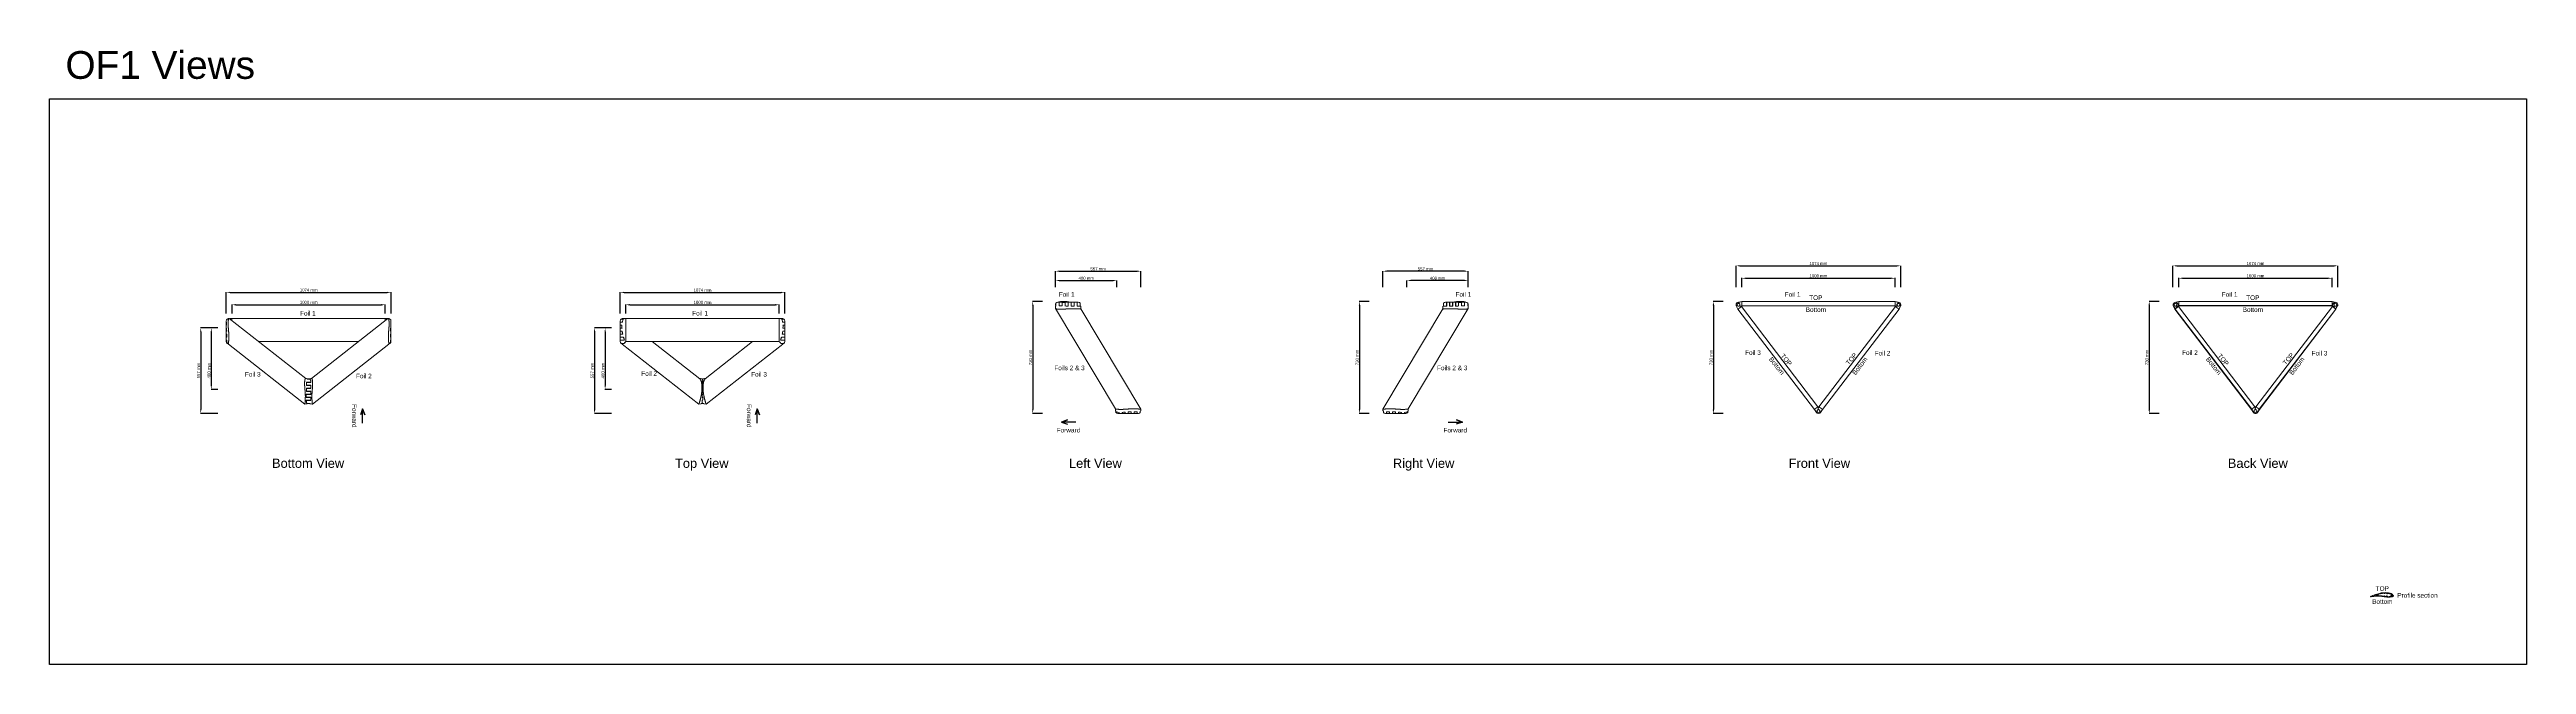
# Model space of a CAD drawing. Header units: millimetres. Extents: x 6152 to 28526, y 1087 to 12861.
# Drawn here: x 6152 to 22303, y 8855 to 12861 of the extents above; entities that cross this region are included whole.
import ezdxf

# ---------------------------------------------------------------- set-up
doc = ezdxf.new("R2010")
doc.units = ezdxf.units.MM
doc.header["$LTSCALE"] = 0.05
doc.layers.add('Cotation', color=8, linetype='Continuous', lineweight=9)
doc.layers.add('OF1', color=7, linetype='Continuous', lineweight=15)
doc.layers.add('Text', color=8, linetype='Continuous')
doc.styles.get("Standard").update_dxf_attribs({"font": 'arial.ttf'})
doc.dimstyles.new('ISO-25', dxfattribs={"dimtxt": 2.5, "dimasz": 2.5, "dimexe": 1.25, "dimexo": 0.625, "dimtad": 1, "dimtxsty": 'Standard', "dimcen": 2.5, "dimadec": 0, "dimazin": 0, "dimtfac": 1, "dimtmove": 0, "dimatfit": 3, "dimfxl": 1, "dimarcsym": 0})

# ---------------------------------------------------------------- blocks, each defined once
blk = doc.blocks.new('profile')
for p, q in [((13273, 211), (13275, 211)), ((13273, 210), (13273, 211)), ((13275, 214), (13274, 215)), ((13275, 218), (13276, 219)), ((13277, 221), (13277, 221)), ((13299, 203), (13299, 203)), ((13301, 223), (13300, 223)), ((13319, 202), (13320, 203)), ((13321, 221), (13320, 222)), ((13359, 219), (13359, 218)), ((13359, 216), (13360, 215)), ((13361, 212), (13359, 211)), ((13360, 208), (13360, 208)), ((13368, 216), (13369, 217)), ((13369, 217), (13371, 219))]:
    blk.add_line(p, q)
for points in [[(13272, 215), (13272, 215, -0.556733), (13266, 217, 0.403997), (13265, 218, -1.696572), (13266, 220, 0.403997), (13267, 220, -0.528461), (13273, 219), (13274, 219)], [(13272, 210, -0.682415), (13272, 210), (13273, 210)], [(13372, 212, -0.109546), (13372, 212), (13369, 213)]]:
    blk.add_lwpolyline(points, format="xyb")
blk.add_lwpolyline([(13380, 218), (13380, 218), (13380, 218), (13380, 218), (13380, 218), (13380, 218), (13380, 218), (13380, 218), (13380, 218), (13380, 218), (13380, 218), (13380, 218), (13381, 218), (13381, 218), (13381, 218), (13381, 218), (13381, 218), (13381, 218), (13381, 218), (13381, 218), (13381, 218), (13381, 218), (13381, 218), (13381, 218), (13381, 218), (13381, 218), (13381, 218), (13381, 218), (13381, 218), (13381, 218), (13381, 218), (13381, 218), (13381, 218), (13381, 218), (13381, 218), (13381, 218), (13381, 218), (13382, 218), (13382, 218), (13382, 218), (13382, 218), (13382, 218), (13382, 218), (13382, 218), (13382, 218), (13382, 218), (13382, 218), (13382, 218), (13382, 218), (13382, 218)])
for centre, radius, start, end in [((13273, 214), 1.13, 54.2364, 129.069), ((13275, 220), 1.43, 224.6142, 282.0505), ((13275, 223), 0.211, 109.5678, 232.0977), ((13270, 218), 7.76, 29.0342, 47.5305), ((13274, 213), 1.67, 308.7482, 32.5066), ((13275, 220), 1.59, 290.243, 14.4911), ((13301, 204), 1.84, 58.5676, 198.0004), ((13302, 221), 1.83, 127.6639, 291.1684), ((13301, 224), 0.585, 314.5024, 71.6775), ((13310, 212), 10.6, 38.7818, 135.5266), ((13310, 212), 10.6, 219.5349, 314.365), ((13318, 203), 1.84, 347.1896, 117.5029), ((13319, 220), 1.85, 240.8183, 18.5829), ((13320, 202), 0.198, 144.4357, 262.043), ((13320, 222), 0.168, 99.1467, 220.4328), ((13360, 217), 1.68, 138.7137, 245.3016), ((13361, 210), 1.66, 141.0829, 232.0598), ((13360, 217), 1.5, 253.6298, 305.2145), ((13365, 214), 3.72, 38.8203, 155.2301), ((13361, 211), 1.13, 53.874, 128.6118), ((13365, 214), 3.7, 221.6623, 337.4562), ((13369, 212), 1.34, 73.2668, 132.4519), ((13362, 503), 285, 271.8023, 273.4831), ((13288, 471), 273, 287.9765, 289.7979), ((13381, 219), 1.35, 178.3626, 215.5081), ((13384, 214), 3.79, 132.8445, 149.7922), ((13382, 215), 1.2, 162.4538, 194.1534), ((13382, 216), 1.03, 54.0666, 128.0387), ((13383, 218), 1.6, 229.7899, 159.8402)]:
    blk.add_arc(centre, radius, start, end)
for points, knots in [([(13266, 224), (13265, 224), (13264, 224), (13262, 223), (13260, 221), (13260, 220), (13260, 218), (13261, 216), (13264, 213), (13269, 209), (13276, 204), (13286, 201), (13296, 200), (13305, 199), (13313, 198), (13322, 199), (13331, 200), (13337, 200), (13348, 202), (13360, 205), (13375, 210), (13389, 215), (13399, 219), (13405, 222), (13408, 223), (13409, 224), (13410, 225), (13409, 225), (13409, 225), (13407, 225), (13403, 224), (13394, 223), (13383, 222), (13369, 221), (13355, 221), (13341, 222), (13330, 224), (13317, 225), (13305, 227), (13294, 228), (13285, 227), (13278, 227), (13272, 226), (13269, 225), (13267, 225), (13266, 224)], [0, 0, 0, 0, 2.892112, 5.124025, 6.974846, 8.41749, 9.945775, 11.915215, 15.440111, 22.37858, 30.1325, 41.919251, 53.793803, 60.025816, 67.860202, 79.541642, 85.939208, 94.83293, 99.081383, 117.168403, 134.728293, 146.198064, 161.059597, 165.227981, 168.573532, 169.42575, 169.794952, 170.205361, 170.686157, 171.655143, 175.178028, 183.194627, 198.08921, 208.110924, 226.454646, 239.131239, 250.61888, 260.141303, 277.036698, 287.051246, 295.31662, 303.087635, 307.741029, 312.530655, 314.178714, 314.178714, 314.178714, 314.178714]), ([(13275, 224), (13276, 224), (13277, 224), (13278, 224), (13280, 224), (13282, 224), (13284, 224), (13287, 225), (13290, 225), (13292, 225), (13294, 225), (13297, 225), (13300, 224), (13301, 224)], [-95.253778, -95.253778, -95.253778, -95.253778, -93.631946, -92.457511, -90.57013, -88.67751, -86.778992, -82.977576, -79.767062, -78.17057, -76.577108, -73.233671, -69.570455, -69.570455, -69.570455, -69.570455]), ([(13360, 208), (13359, 208), (13358, 208), (13356, 207), (13353, 206), (13349, 206), (13346, 205), (13344, 204), (13343, 204), (13341, 204), (13340, 204), (13338, 203), (13336, 203), (13333, 203), (13331, 203), (13328, 202), (13326, 202), (13324, 202), (13322, 202), (13320, 202), (13319, 202)], [-231.728036, -231.728036, -231.728036, -231.728036, -228.86334, -227.355934, -225.293177, -221.18171, -216.245034, -215.225743, -214.207447, -212.168092, -211.14541, -210.010263, -207.317111, -204.618508, -201.915623, -199.212492, -197.67449, -195.964134, -192.549213, -190.678873, -190.678873, -190.678873, -190.678873]), ([(13320, 222), (13321, 222), (13322, 222), (13324, 221), (13327, 221), (13329, 221), (13332, 221), (13335, 220), (13340, 220), (13344, 219), (13348, 219), (13353, 219), (13356, 219), (13359, 219)], [-38.395396, -38.395396, -38.395396, -38.395396, -36.927049, -35.25414, -31.572697, -29.736641, -27.900296, -23.704265, -18.583862, -13.432112, -10.85569, -7.303456, 0, 0, 0, 0])]:
    blk.add_open_spline(points, degree=3, knots=knots)
blk.add_rational_spline([(13299, 203), (13299, 203), (13299, 202), (13299, 202), (13299, 202), (13299, 202), (13299, 202), (13298, 202), (13297, 202), (13294, 203), (13291, 203), (13288, 204), (13285, 205), (13282, 206), (13279, 207), (13277, 207), (13276, 208), (13275, 208), (13274, 209), (13273, 209), (13273, 210), (13272, 210)], [1.00661042947, 0.952881317791, 0.952881317791, 1.00661042947, 0.934136480297, 0.934136480297, 1.00661042947, 1.00661042947, 1.00661042947, 1.00661042947, 1.00661042947, 1.00661042947, 1.00661042947, 1.00661042947, 1.00661042947, 1.00661042947, 1.00661042947, 1.00661042947, 1.00661042947, 1.00661042947, 1.00661042947, 1.00661042947], degree=3, knots=[-162.911241, -162.911241, -162.911241, -162.911241, -161.960018, -161.960018, -161.960018, -160.848399, -160.848399, -160.848399, -159.440394, -157.109396, -152.312211, -149.872638, -147.438667, -143.252545, -140.013192, -138.415287, -137.619822, -136.903839, -135.497058, -134.280347, -133.382018, -133.382018, -133.382018, -133.382018])
blk = doc.blocks.new('*D1')
at = {"layer": 'Cotation', "color": 0, "lineweight": -2, "transparency": 16777216}
for p, q in [((9817, 11047), (9774, 11047)), ((9775, 11022), (9775, 10672)), ((9817, 10647), (9774, 10647))]:
    blk.add_line(p, q, dxfattribs=at)
at = {"layer": 'Cotation', "color": 0, "transparency": 16777216}
for points in [[(9771, 11022), (9779, 11022), (9775, 11047)], [(9771, 10672), (9779, 10672), (9775, 10647)]]:
    blk.add_solid(points, dxfattribs=at)
at = {"layer": 'Defpoints', "color": 0, "transparency": 16777216}
for p in [(9818, 11047), (9775, 10647), (9818, 10647)]:
    blk.add_point(p, dxfattribs=at)
at = {"layer": 'Cotation', "color": 0, "transparency": 16777216, "insert": (9760, 10769), "char_height": 20, "attachment_point": 5, "rotation": 90}
blk.add_mtext('400 mm', dxfattribs=at)
blk = doc.blocks.new('*D2')
at = {"layer": 'Cotation', "color": 0, "lineweight": -2, "transparency": 16777216}
for p, q in [((9817, 11047), (9705, 11047)), ((9706, 11022), (9706, 10515)), ((9817, 10490), (9705, 10490))]:
    blk.add_line(p, q, dxfattribs=at)
at = {"layer": 'Cotation', "color": 0, "transparency": 16777216}
for points in [[(9702, 11022), (9711, 11022), (9706, 11047)], [(9702, 10515), (9711, 10515), (9706, 10490)]]:
    blk.add_solid(points, dxfattribs=at)
at = {"layer": 'Defpoints', "color": 0, "transparency": 16777216}
for p in [(9818, 11047), (9706, 10490), (9818, 10490)]:
    blk.add_point(p, dxfattribs=at)
at = {"layer": 'Cotation', "color": 0, "transparency": 16777216, "insert": (9691, 10769), "char_height": 20, "attachment_point": 5, "rotation": 90}
blk.add_mtext('557 mm', dxfattribs=at)
blk = doc.blocks.new('*D3')
at = {"layer": 'Cotation', "color": 0, "lineweight": -2, "transparency": 16777216}
for p, q in [((9910, 11141), (9910, 11200)), ((9935, 11198), (10885, 11198)), ((10910, 11141), (10910, 11200))]:
    blk.add_line(p, q, dxfattribs=at)
at = {"layer": 'Cotation', "color": 0, "transparency": 16777216}
for points in [[(9935, 11203), (9935, 11194), (9910, 11198)], [(10885, 11203), (10885, 11194), (10910, 11198)]]:
    blk.add_solid(points, dxfattribs=at)
at = {"layer": 'Defpoints', "color": 0, "transparency": 16777216}
for p in [(10910, 11198), (9910, 11140), (10910, 11140)]:
    blk.add_point(p, dxfattribs=at)
at = {"layer": 'Cotation', "color": 0, "transparency": 16777216, "insert": (10410, 11214), "char_height": 20, "attachment_point": 5}
blk.add_mtext('1000 mm', dxfattribs=at)
blk = doc.blocks.new('*D4')
at = {"layer": 'Cotation', "color": 0, "lineweight": -2, "transparency": 16777216}
for p, q in [((9873, 11141), (9873, 11281)), ((9898, 11279), (10922, 11279)), ((10947, 11141), (10947, 11281))]:
    blk.add_line(p, q, dxfattribs=at)
at = {"layer": 'Cotation', "color": 0, "transparency": 16777216}
for points in [[(9898, 11283), (9898, 11275), (9873, 11279)], [(10922, 11283), (10922, 11275), (10947, 11279)]]:
    blk.add_solid(points, dxfattribs=at)
at = {"layer": 'Defpoints', "color": 0, "transparency": 16777216}
for p in [(10947, 11279), (9873, 11140), (10947, 11140)]:
    blk.add_point(p, dxfattribs=at)
at = {"layer": 'Cotation', "color": 0, "transparency": 16777216, "insert": (10410, 11294), "char_height": 20, "attachment_point": 5}
blk.add_mtext('1074 mm', dxfattribs=at)
blk = doc.blocks.new('*D5')
at = {"layer": 'Cotation', "color": 0, "lineweight": -2, "transparency": 16777216}
for p, q in [((7249, 11047), (7206, 11047)), ((7207, 11022), (7207, 10672)), ((7249, 10647), (7206, 10647))]:
    blk.add_line(p, q, dxfattribs=at)
at = {"layer": 'Cotation', "color": 0, "transparency": 16777216}
for points in [[(7203, 11022), (7211, 11022), (7207, 11047)], [(7203, 10672), (7211, 10672), (7207, 10647)]]:
    blk.add_solid(points, dxfattribs=at)
at = {"layer": 'Defpoints', "color": 0, "transparency": 16777216}
for p in [(7250, 11047), (7207, 10647), (7250, 10647)]:
    blk.add_point(p, dxfattribs=at)
at = {"layer": 'Cotation', "color": 0, "transparency": 16777216, "insert": (7192, 10769), "char_height": 20, "attachment_point": 5, "rotation": 90}
blk.add_mtext('400 mm', dxfattribs=at)
blk = doc.blocks.new('*D6')
at = {"layer": 'Cotation', "color": 0, "lineweight": -2, "transparency": 16777216}
for p, q in [((7249, 11047), (7137, 11047)), ((7138, 11022), (7138, 10515)), ((7249, 10490), (7137, 10490))]:
    blk.add_line(p, q, dxfattribs=at)
at = {"layer": 'Cotation', "color": 0, "transparency": 16777216}
for points in [[(7134, 11022), (7142, 11022), (7138, 11047)], [(7134, 10515), (7142, 10515), (7138, 10490)]]:
    blk.add_solid(points, dxfattribs=at)
at = {"layer": 'Defpoints', "color": 0, "transparency": 16777216}
for p in [(7250, 11047), (7138, 10490), (7250, 10490)]:
    blk.add_point(p, dxfattribs=at)
at = {"layer": 'Cotation', "color": 0, "transparency": 16777216, "insert": (7123, 10769), "char_height": 20, "attachment_point": 5, "rotation": 90}
blk.add_mtext('557 mm', dxfattribs=at)
blk = doc.blocks.new('*D7')
at = {"layer": 'Cotation', "color": 0, "lineweight": -2, "transparency": 16777216}
for p, q in [((7342, 11141), (7342, 11200)), ((7367, 11198), (8316, 11198)), ((8341, 11141), (8341, 11200))]:
    blk.add_line(p, q, dxfattribs=at)
at = {"layer": 'Cotation', "color": 0, "transparency": 16777216}
for points in [[(7367, 11203), (7367, 11194), (7342, 11198)], [(8316, 11203), (8316, 11194), (8341, 11198)]]:
    blk.add_solid(points, dxfattribs=at)
at = {"layer": 'Defpoints', "color": 0, "transparency": 16777216}
for p in [(8341, 11198), (7342, 11140), (8341, 11140)]:
    blk.add_point(p, dxfattribs=at)
at = {"layer": 'Cotation', "color": 0, "transparency": 16777216, "insert": (7842, 11214), "char_height": 20, "attachment_point": 5}
blk.add_mtext('1000 mm', dxfattribs=at)
blk = doc.blocks.new('*D8')
at = {"layer": 'Cotation', "color": 0, "lineweight": -2, "transparency": 16777216}
for p, q in [((7305, 11141), (7305, 11281)), ((7330, 11279), (8354, 11279)), ((8379, 11141), (8379, 11281))]:
    blk.add_line(p, q, dxfattribs=at)
at = {"layer": 'Cotation', "color": 0, "transparency": 16777216}
for points in [[(7330, 11283), (7330, 11275), (7305, 11279)], [(8354, 11283), (8354, 11275), (8379, 11279)]]:
    blk.add_solid(points, dxfattribs=at)
at = {"layer": 'Defpoints', "color": 0, "transparency": 16777216}
for p in [(8379, 11279), (7305, 11140), (8379, 11140)]:
    blk.add_point(p, dxfattribs=at)
at = {"layer": 'Cotation', "color": 0, "transparency": 16777216, "insert": (7842, 11294), "char_height": 20, "attachment_point": 5}
blk.add_mtext('1074 mm', dxfattribs=at)
blk = doc.blocks.new('*D9')
at = {"layer": 'Cotation', "color": 0, "lineweight": -2, "transparency": 16777216}
for p, q in [((12626, 11220), (12562, 11220)), ((12563, 11195), (12563, 10515)), ((12626, 10490), (12562, 10490))]:
    blk.add_line(p, q, dxfattribs=at)
at = {"layer": 'Cotation', "color": 0, "transparency": 16777216}
for points in [[(12559, 11195), (12567, 11195), (12563, 11220)], [(12559, 10515), (12567, 10515), (12563, 10490)]]:
    blk.add_solid(points, dxfattribs=at)
at = {"layer": 'Defpoints', "color": 0, "transparency": 16777216}
for p in [(12627, 11220), (12563, 10490), (12627, 10490)]:
    blk.add_point(p, dxfattribs=at)
at = {"layer": 'Cotation', "color": 0, "transparency": 16777216, "insert": (12548, 10855), "char_height": 20, "attachment_point": 5, "rotation": 90}
blk.add_mtext('730 mm', dxfattribs=at)
blk = doc.blocks.new('*D10')
at = {"layer": 'Cotation', "color": 0, "lineweight": -2, "transparency": 16777216}
for p, q in [((12711, 11314), (12711, 11418)), ((12736, 11417), (13244, 11417)), ((13269, 11314), (13269, 11418))]:
    blk.add_line(p, q, dxfattribs=at)
at = {"layer": 'Cotation', "color": 0, "transparency": 16777216}
for points in [[(12736, 11421), (12736, 11413), (12711, 11417)], [(13244, 11421), (13244, 11413), (13269, 11417)]]:
    blk.add_solid(points, dxfattribs=at)
at = {"layer": 'Defpoints', "color": 0, "transparency": 16777216}
for p in [(12711, 11313), (13269, 11417), (13269, 11313)]:
    blk.add_point(p, dxfattribs=at)
at = {"layer": 'Cotation', "color": 0, "transparency": 16777216, "insert": (12990, 11432), "char_height": 20, "attachment_point": 5}
blk.add_mtext('557 mm', dxfattribs=at)
blk = doc.blocks.new('*D11')
at = {"layer": 'Cotation', "color": 0, "lineweight": -2, "transparency": 16777216}
for p, q in [((12711, 11314), (12711, 11357)), ((12736, 11356), (13087, 11356)), ((13112, 11314), (13112, 11357))]:
    blk.add_line(p, q, dxfattribs=at)
at = {"layer": 'Cotation', "color": 0, "transparency": 16777216}
for points in [[(12736, 11360), (12736, 11352), (12711, 11356)], [(13087, 11360), (13087, 11352), (13112, 11356)]]:
    blk.add_solid(points, dxfattribs=at)
at = {"layer": 'Defpoints', "color": 0, "transparency": 16777216}
for p in [(12711, 11313), (13112, 11356), (13112, 11313)]:
    blk.add_point(p, dxfattribs=at)
at = {"layer": 'Cotation', "color": 0, "transparency": 16777216, "insert": (12912, 11371), "char_height": 20, "attachment_point": 5}
blk.add_mtext('400 mm', dxfattribs=at)
blk = doc.blocks.new('*D12')
at = {"layer": 'Cotation', "color": 0, "lineweight": -2, "transparency": 16777216}
for p, q in [((14756, 11220), (14692, 11220)), ((14693, 11195), (14693, 10515)), ((14756, 10490), (14692, 10490))]:
    blk.add_line(p, q, dxfattribs=at)
at = {"layer": 'Cotation', "color": 0, "transparency": 16777216}
for points in [[(14689, 11195), (14697, 11195), (14693, 11220)], [(14689, 10515), (14697, 10515), (14693, 10490)]]:
    blk.add_solid(points, dxfattribs=at)
at = {"layer": 'Defpoints', "color": 0, "transparency": 16777216}
for p in [(14757, 11220), (14693, 10490), (14757, 10490)]:
    blk.add_point(p, dxfattribs=at)
at = {"layer": 'Cotation', "color": 0, "transparency": 16777216, "insert": (14678, 10855), "char_height": 20, "attachment_point": 5, "rotation": 90}
blk.add_mtext('730 mm', dxfattribs=at)
blk = doc.blocks.new('*D13')
at = {"layer": 'Cotation', "color": 0, "lineweight": -2, "transparency": 16777216}
for p, q in [((14846, 11314), (14846, 11418)), ((15378, 11417), (14871, 11417)), ((15403, 11314), (15403, 11418))]:
    blk.add_line(p, q, dxfattribs=at)
at = {"layer": 'Cotation', "color": 0, "transparency": 16777216}
for points in [[(14871, 11421), (14871, 11413), (14846, 11417)], [(15378, 11421), (15378, 11413), (15403, 11417)]]:
    blk.add_solid(points, dxfattribs=at)
at = {"layer": 'Defpoints', "color": 0, "transparency": 16777216}
for p in [(14846, 11417), (14846, 11313), (15403, 11313)]:
    blk.add_point(p, dxfattribs=at)
at = {"layer": 'Cotation', "color": 0, "transparency": 16777216, "insert": (15124, 11432), "char_height": 20, "attachment_point": 5}
blk.add_mtext('557 mm', dxfattribs=at)
blk = doc.blocks.new('*D14')
at = {"layer": 'Cotation', "color": 0, "lineweight": -2, "transparency": 16777216}
for p, q in [((15003, 11314), (15003, 11357)), ((15378, 11356), (15028, 11356)), ((15403, 11314), (15403, 11357))]:
    blk.add_line(p, q, dxfattribs=at)
at = {"layer": 'Cotation', "color": 0, "transparency": 16777216}
for points in [[(15028, 11360), (15028, 11352), (15003, 11356)], [(15378, 11360), (15378, 11352), (15403, 11356)]]:
    blk.add_solid(points, dxfattribs=at)
at = {"layer": 'Defpoints', "color": 0, "transparency": 16777216}
for p in [(15003, 11356), (15003, 11313), (15403, 11313)]:
    blk.add_point(p, dxfattribs=at)
at = {"layer": 'Cotation', "color": 0, "transparency": 16777216, "insert": (15203, 11371), "char_height": 20, "attachment_point": 5}
blk.add_mtext('400 mm', dxfattribs=at)
blk = doc.blocks.new('*D15')
at = {"layer": 'Cotation', "color": 0, "lineweight": -2, "transparency": 16777216}
for p, q in [((17187, 11314), (17187, 11373)), ((17212, 11371), (18161, 11371)), ((18186, 11314), (18186, 11373))]:
    blk.add_line(p, q, dxfattribs=at)
at = {"layer": 'Cotation', "color": 0, "transparency": 16777216}
for points in [[(17212, 11375), (17212, 11367), (17187, 11371)], [(18161, 11375), (18161, 11367), (18186, 11371)]]:
    blk.add_solid(points, dxfattribs=at)
at = {"layer": 'Defpoints', "color": 0, "transparency": 16777216}
for p in [(17187, 11313), (18186, 11371), (18186, 11313)]:
    blk.add_point(p, dxfattribs=at)
at = {"layer": 'Cotation', "color": 0, "transparency": 16777216, "insert": (17686, 11387), "char_height": 20, "attachment_point": 5}
blk.add_mtext('1000 mm', dxfattribs=at)
blk = doc.blocks.new('*D16')
at = {"layer": 'Cotation', "color": 0, "lineweight": -2, "transparency": 16777216}
for p, q in [((17149, 11314), (17149, 11453)), ((17174, 11452), (18198, 11452)), ((18223, 11314), (18223, 11453))]:
    blk.add_line(p, q, dxfattribs=at)
at = {"layer": 'Cotation', "color": 0, "transparency": 16777216}
for points in [[(17174, 11456), (17174, 11448), (17149, 11452)], [(18198, 11456), (18198, 11448), (18223, 11452)]]:
    blk.add_solid(points, dxfattribs=at)
at = {"layer": 'Defpoints', "color": 0, "transparency": 16777216}
for p in [(17149, 11313), (18223, 11452), (18223, 11313)]:
    blk.add_point(p, dxfattribs=at)
at = {"layer": 'Cotation', "color": 0, "transparency": 16777216, "insert": (17686, 11467), "char_height": 20, "attachment_point": 5}
blk.add_mtext('1074 mm', dxfattribs=at)
blk = doc.blocks.new('*D17')
at = {"layer": 'Cotation', "color": 0, "lineweight": -2, "transparency": 16777216}
for p, q in [((20036, 11314), (20036, 11373)), ((20061, 11371), (21010, 11371)), ((21035, 11314), (21035, 11373))]:
    blk.add_line(p, q, dxfattribs=at)
at = {"layer": 'Cotation', "color": 0, "transparency": 16777216}
for points in [[(20061, 11375), (20061, 11367), (20036, 11371)], [(21010, 11375), (21010, 11367), (21035, 11371)]]:
    blk.add_solid(points, dxfattribs=at)
at = {"layer": 'Defpoints', "color": 0, "transparency": 16777216}
for p in [(20036, 11313), (21035, 11371), (21035, 11313)]:
    blk.add_point(p, dxfattribs=at)
at = {"layer": 'Cotation', "color": 0, "transparency": 16777216, "insert": (20536, 11387), "char_height": 20, "attachment_point": 5}
blk.add_mtext('1000 mm', dxfattribs=at)
blk = doc.blocks.new('*D18')
at = {"layer": 'Cotation', "color": 0, "lineweight": -2, "transparency": 16777216}
for p, q in [((19998, 11314), (19998, 11453)), ((20023, 11452), (21048, 11452)), ((21073, 11314), (21073, 11453))]:
    blk.add_line(p, q, dxfattribs=at)
at = {"layer": 'Cotation', "color": 0, "transparency": 16777216}
for points in [[(20023, 11456), (20023, 11448), (19998, 11452)], [(21048, 11456), (21048, 11448), (21073, 11452)]]:
    blk.add_solid(points, dxfattribs=at)
at = {"layer": 'Defpoints', "color": 0, "transparency": 16777216}
for p in [(19998, 11313), (21073, 11452), (21073, 11313)]:
    blk.add_point(p, dxfattribs=at)
at = {"layer": 'Cotation', "color": 0, "transparency": 16777216, "insert": (20536, 11467), "char_height": 20, "attachment_point": 5}
blk.add_mtext('1074 mm', dxfattribs=at)
blk = doc.blocks.new('*D19')
at = {"layer": 'Cotation', "color": 0, "lineweight": -2, "transparency": 16777216}
for p, q in [((17065, 11220), (17000, 11220)), ((17001, 11195), (17001, 10515)), ((17065, 10490), (17000, 10490))]:
    blk.add_line(p, q, dxfattribs=at)
at = {"layer": 'Cotation', "color": 0, "transparency": 16777216}
for points in [[(16997, 11195), (17006, 11195), (17001, 11220)], [(16997, 10515), (17006, 10515), (17001, 10490)]]:
    blk.add_solid(points, dxfattribs=at)
at = {"layer": 'Defpoints', "color": 0, "transparency": 16777216}
for p in [(17065, 11220), (17001, 10490), (17065, 10490)]:
    blk.add_point(p, dxfattribs=at)
at = {"layer": 'Cotation', "color": 0, "transparency": 16777216, "insert": (16986, 10855), "char_height": 20, "attachment_point": 5, "rotation": 90}
blk.add_mtext('730 mm', dxfattribs=at)
blk = doc.blocks.new('*D20')
at = {"layer": 'Cotation', "color": 0, "lineweight": -2, "transparency": 16777216}
for p, q in [((19907, 11220), (19842, 11220)), ((19843, 11195), (19843, 10515)), ((19907, 10490), (19842, 10490))]:
    blk.add_line(p, q, dxfattribs=at)
at = {"layer": 'Cotation', "color": 0, "transparency": 16777216}
for points in [[(19839, 11195), (19848, 11195), (19843, 11220)], [(19839, 10515), (19848, 10515), (19843, 10490)]]:
    blk.add_solid(points, dxfattribs=at)
at = {"layer": 'Defpoints', "color": 0, "transparency": 16777216}
for p in [(19907, 11220), (19843, 10490), (19907, 10490)]:
    blk.add_point(p, dxfattribs=at)
at = {"layer": 'Cotation', "color": 0, "transparency": 16777216, "insert": (19828, 10855), "char_height": 20, "attachment_point": 5, "rotation": 90}
blk.add_mtext('730 mm', dxfattribs=at)

msp = doc.modelspace()

# ---------------------------------------------------------------- linework, layer by layer
msp.add_lwpolyline([(6152.2, 12538.8), (22302.8, 12538.8), (22302.8, 8855.3), (6152.2, 8855.3)], close=True)
at = {"layer": 'OF1'}
for p, q in [((12711.2, 11199.3), (12711.4, 11197.3)), ((12711.2, 11173.9), (12711.2, 11173.9)), ((12711.4, 11173.4), (13102.9, 10520.9)), ((12712.1, 11189.5), (12711.6, 11189.1)), ((12712.8, 11202.9), (12712.1, 11202)), ((12712.4, 11201.9), (12712.9, 11203.3)), ((12713.6, 11192.1), (12712.9, 11193.3)), ((12713.4, 11204.7), (12714, 11206.2)), ((12713.8, 11192), (12713.6, 11192.1)), ((12714.4, 11207.9), (12714.4, 11194.2)), ((12714.4, 11195.9), (12714.4, 11196)), ((12714.4, 11194.6), (12714.4, 11194.7)), ((12714.9, 11171.6), (12714.9, 11171.6)), ((12714.9, 11171.6), (12715, 11171.6)), ((12715, 11171.6), (12715, 11171.6)), ((12715, 11171.6), (12715.2, 11171.6)), ((12715.2, 11171.6), (12715.2, 11171.6)), ((12715.2, 11171.6), (12715.3, 11171.5)), ((12715.3, 11171.5), (12716.7, 11171.3)), ((12716.7, 11171.3), (12717, 11171.2)), ((12717, 11171.2), (12717.1, 11171.2)), ((12717.1, 11171.2), (12717.3, 11171.1)), ((12717.3, 11171.1), (12717.5, 11171.1)), ((12717.5, 11171.1), (12717.9, 11171.1)), ((12717.9, 11171.1), (12718.5, 11171)), ((12720, 11170.7), (12721, 11170.6)), ((12724.1, 11170.1), (12724.1, 11170.1)), ((12724.1, 11170.1), (12725.7, 11169.9)), ((12727.2, 11214.4), (12728.5, 11214.4)), ((12729.7, 11169.6), (12729.8, 11169.6)), ((12729.8, 11169.6), (12731, 11169.5)), ((12729.8, 11169.6), (12729.8, 11169.6)), ((12731, 11169.5), (12731.1, 11169.5)), ((12731.1, 11169.5), (12731.5, 11169.5)), ((12731.6, 11169.5), (12732.1, 11169.4)), ((12732.1, 11169.4), (12732.3, 11169.4)), ((12732.3, 11169.4), (12732.6, 11169.4)), ((12735.2, 11214.3), (12735.2, 11191.5)), ((12735.2, 11203.8), (12735.6, 11203.8)), ((12735.2, 11193.1), (12735.6, 11193.1)), ((12737.9, 11191.6), (12735.2, 11191.5)), ((12735.6, 11214.3), (12735.6, 11191.5)), ((12754.7, 11214), (12735.6, 11214.3)), ((12743.2, 11191.7), (12737.9, 11191.6)), ((12748.5, 11191.8), (12743.2, 11191.7)), ((12748.2, 11169), (12748.5, 11169.1)), ((12753.8, 11191.6), (12748.5, 11191.8)), ((12748.5, 11169.1), (12749.2, 11169.1)), ((12755.1, 11191.6), (12753.8, 11191.6)), ((12754.7, 11214), (12754.7, 11191.6)), ((12754.7, 11214), (12755.1, 11214)), ((12754.7, 11203.8), (12755.1, 11203.8)), ((12754.7, 11193.1), (12755.1, 11193.1)), ((12755.1, 11214), (12764.5, 11213.9)), ((12755.1, 11214), (12755.1, 11191.6)), ((12757.8, 11169.4), (12757.9, 11169.4)), ((12759.2, 11169.4), (12759.3, 11169.5)), ((12760.6, 11169.5), (12760.9, 11169.5)), ((12760.9, 11169.5), (12761.6, 11169.6)), ((12764.5, 11213.9), (12774.2, 11214)), ((12767.1, 11169.9), (12767.4, 11170)), ((12767.4, 11170), (12768.5, 11170)), ((12768.5, 11170), (12769.8, 11170.1)), ((12774.2, 11214), (12774.6, 11214)), ((12774.2, 11214), (12774.2, 11190.4)), ((12774.2, 11203.8), (12774.6, 11203.8)), ((12774.2, 11193.1), (12774.6, 11193.1)), ((12774.2, 11192.8), (12774.6, 11192.8)), ((12774.2, 11190.4), (12774.2, 11190.2)), ((12774.2, 11170.4), (12775.1, 11170.5)), ((12774.6, 11220), (12775.1, 11219.9)), ((12793.7, 11214.3), (12774.6, 11214)), ((12774.6, 11214), (12774.6, 11190.2)), ((12780.4, 11190), (12775.1, 11190.4)), ((12777.9, 11170.7), (12779.2, 11170.8)), ((12779.2, 11170.8), (12779.5, 11170.8)), ((12779.5, 11170.8), (12780.5, 11170.9)), ((12780.5, 11170.9), (12781.8, 11170.9)), ((12791.1, 11189.4), (12785.8, 11189.7)), ((12785.8, 11171.2), (12791.1, 11171.5)), ((12794.1, 11189.2), (12791.1, 11189.4)), ((12791.1, 11171.5), (12791.5, 11171.5)), ((12791.5, 11171.5), (12792.6, 11171.6)), ((12792.6, 11171.6), (12793.1, 11171.6)), ((12793.7, 11214.3), (12793.7, 11189.2)), ((12793.7, 11203.8), (12794.1, 11203.8)), ((12793.7, 11193.1), (12794.1, 11193.1)), ((12794.1, 11191), (12793.7, 11191)), ((12794.1, 11214.3), (12794.1, 11189.2)), ((12796.3, 11171.8), (12796.4, 11171.8)), ((12807, 11214.8), (12808.5, 11214.4)), ((12808.5, 11214.5), (12808.5, 11214.4)), ((12808.5, 11214.4), (12808.5, 11214.4)), ((12812.4, 11172.5), (12813.2, 11172.6)), ((12813.2, 11214.4), (12813.6, 11214.4)), ((12813.2, 11214.4), (12813.2, 11188.3)), ((12813.2, 11203.8), (12813.6, 11203.8)), ((12813.2, 11193.1), (12813.6, 11193.1)), ((12813.2, 11192.6), (12813.6, 11192.6)), ((12813.6, 11190.3), (12813.2, 11190.4)), ((12817.7, 11188.2), (12813.2, 11188.3)), ((12813.2, 11172.6), (12817.7, 11172.7)), ((12813.6, 11214.4), (12813.6, 11188.3)), ((12813.6, 11214.4), (12832.7, 11214.4)), ((12823, 11188.1), (12817.7, 11188.2)), ((12821.7, 11172.7), (12821.9, 11172.7)), ((12821.9, 11172.7), (12823, 11172.8)), ((12828.3, 11188.1), (12823, 11188.1)), ((12823, 11172.8), (12823.4, 11172.8)), ((12823.4, 11172.8), (12823.7, 11172.8)), ((12825.7, 11172.8), (12825.9, 11172.8)), ((12825.9, 11172.8), (12826.3, 11172.8)), ((12826.3, 11172.8), (12826.7, 11172.8)), ((12826.7, 11172.8), (12827, 11172.8)), ((12827, 11172.8), (12828, 11172.8)), ((12833.1, 11188.1), (12828.3, 11188.1)), ((12832.6, 11172.8), (12832.8, 11172.7)), ((12832.7, 11214.4), (12832.7, 11188.1)), ((12832.7, 11213.2), (12833.1, 11213.1)), ((12832.7, 11203.8), (12833.1, 11203.8)), ((12832.7, 11193.1), (12833.1, 11193.1)), ((12832.7, 11190.8), (12833.1, 11190.7)), ((12833.1, 11188.7), (12832.7, 11188.7)), ((12832.8, 11172.7), (12833.7, 11172.7)), ((12833.1, 11214.4), (12833.1, 11188.1)), ((12833.1, 11214.4), (12852.2, 11214.4)), ((12833.7, 11172.7), (12834.5, 11172.7)), ((12834.5, 11172.7), (12839, 11172.6)), ((12839, 11172.6), (12839.4, 11172.6)), ((12839.4, 11172.6), (12839.5, 11172.6)), ((12840.9, 11172.6), (12841, 11172.6)), ((12841, 11172.6), (12841.6, 11172.6)), ((12841.6, 11172.6), (12842.9, 11172.5)), ((12842.9, 11172.5), (12843.6, 11172.5)), ((12843.6, 11172.5), (12844.3, 11172.5)), ((12844.3, 11172.5), (12845, 11172.5)), ((12845.1, 11172.5), (12846.4, 11172.4)), ((12846.4, 11172.4), (12847.9, 11172.4)), ((12847.9, 11172.4), (12848.1, 11172.3)), ((12848.1, 11172.3), (12849.6, 11172.3)), ((12852.2, 11214.4), (12852.2, 11188.7)), ((12852.6, 11209.1), (12852.2, 11209.2)), ((12852.2, 11203.8), (12852.6, 11203.8)), ((12852.2, 11193.1), (12852.6, 11193.1)), ((12852.2, 11188.8), (12852.6, 11188.7)), ((12854.9, 11188.8), (12852.2, 11188.7)), ((12852.2, 11172.2), (12853.6, 11172.1)), ((12852.6, 11214.4), (12852.6, 11188.7)), ((12852.6, 11214.4), (12860.2, 11214.4)), ((12860.8, 11171.8), (12861.2, 11171.8)), ((12861.2, 11171.8), (12861.7, 11171.7)), ((12861.7, 11171.7), (12862.7, 11171.7)), ((12862.7, 11171.7), (12863.1, 11171.7)), ((12868.8, 11171.3), (12871.7, 11171)), ((12872.6, 11170.9), (12873.6, 11170.8)), ((12873.1, 11207.9), (12873.1, 11191.6)), ((12873.1, 11191.6), (12873.1, 11191.5)), ((12873.6, 11170.8), (12874.5, 11170.7)), ((12874.1, 11189.8), (12874.5, 11189.7)), ((12874.5, 11170.7), (12875.5, 11170.6)), ((12875.3, 11189.6), (12875.6, 11189.6)), ((12875.5, 11170.6), (12875.7, 11170.6)), ((12875.6, 11189.6), (12875.8, 11189.6)), ((12875.7, 11170.6), (12875.8, 11170.6)), ((12875.8, 11189.6), (12876, 11189.5)), ((12875.8, 11170.6), (12876, 11170.6)), ((12876, 11189.5), (12876.2, 11189.5)), ((12876, 11170.6), (12876, 11170.6)), ((12876.2, 11189.5), (12876.3, 11189.4)), ((13268.7, 10518.3), (12877.2, 11170.8)), ((12877.2, 11170.7), (12877.2, 11170.7)), ((14845.8, 10518.3), (15237.3, 11170.8)), ((15403.1, 11173.4), (15011.6, 10520.9)), ((15237.3, 11170.7), (15237.3, 11170.7)), ((15238.3, 11189.5), (15238.2, 11189.4)), ((15238.5, 11189.5), (15238.3, 11189.5)), ((15238.7, 11189.6), (15238.5, 11189.5)), ((15238.6, 11170.6), (15238.5, 11170.6)), ((15238.7, 11170.6), (15238.6, 11170.6)), ((15238.9, 11189.6), (15238.7, 11189.6)), ((15238.8, 11170.6), (15238.7, 11170.6)), ((15239, 11170.6), (15238.8, 11170.6)), ((15239.2, 11189.6), (15238.9, 11189.6)), ((15240, 11170.7), (15239, 11170.6)), ((15240.4, 11189.8), (15240, 11189.7)), ((15240.9, 11170.8), (15240, 11170.7)), ((15241.9, 11170.9), (15240.9, 11170.8)), ((15241.4, 11207.9), (15241.4, 11191.6)), ((15241.4, 11191.6), (15241.4, 11191.5)), ((15245.7, 11171.3), (15242.8, 11171)), ((15251.8, 11171.7), (15251.4, 11171.7)), ((15252.8, 11171.7), (15251.8, 11171.7)), ((15253.3, 11171.8), (15252.8, 11171.7)), ((15253.7, 11171.8), (15253.3, 11171.8)), ((15261.9, 11214.4), (15254.3, 11214.4)), ((15259.6, 11188.8), (15262.3, 11188.7)), ((15262.3, 11172.2), (15260.9, 11172.1)), ((15261.9, 11214.4), (15261.9, 11188.7)), ((15261.9, 11209.1), (15262.3, 11209.2)), ((15262.3, 11203.8), (15261.9, 11203.8)), ((15262.3, 11193.1), (15261.9, 11193.1)), ((15262.3, 11188.8), (15261.9, 11188.7)), ((15262.3, 11214.4), (15262.3, 11188.7)), ((15281.4, 11214.4), (15262.3, 11214.4)), ((15266.4, 11172.3), (15264.9, 11172.3)), ((15266.6, 11172.4), (15266.4, 11172.3)), ((15268.1, 11172.4), (15266.6, 11172.4)), ((15269.4, 11172.5), (15268.1, 11172.4)), ((15270.2, 11172.5), (15269.5, 11172.5)), ((15270.9, 11172.5), (15270.2, 11172.5)), ((15271.6, 11172.5), (15270.9, 11172.5)), ((15272.9, 11172.6), (15271.6, 11172.5)), ((15273.6, 11172.6), (15272.9, 11172.6)), ((15273.6, 11172.6), (15273.6, 11172.6)), ((15275.1, 11172.6), (15275, 11172.6)), ((15275.5, 11172.6), (15275.1, 11172.6)), ((15280, 11172.7), (15275.5, 11172.6)), ((15280.8, 11172.7), (15280, 11172.7)), ((15281.7, 11172.7), (15280.8, 11172.7)), ((15281.4, 11214.4), (15281.4, 11188.1)), ((15281.8, 11213.2), (15281.4, 11213.1)), ((15281.8, 11203.8), (15281.4, 11203.8)), ((15281.8, 11193.1), (15281.4, 11193.1)), ((15281.8, 11190.8), (15281.4, 11190.7)), ((15281.4, 11188.7), (15281.8, 11188.7)), ((15281.4, 11188.1), (15286.2, 11188.1)), ((15281.9, 11172.8), (15281.7, 11172.7)), ((15281.8, 11214.4), (15281.8, 11188.1)), ((15300.9, 11214.4), (15281.8, 11214.4)), ((15286.2, 11188.1), (15291.5, 11188.1)), ((15287.5, 11172.8), (15286.5, 11172.8)), ((15287.8, 11172.8), (15287.5, 11172.8)), ((15288.2, 11172.8), (15287.8, 11172.8)), ((15288.6, 11172.8), (15288.2, 11172.8)), ((15288.8, 11172.8), (15288.6, 11172.8)), ((15291.2, 11172.8), (15290.8, 11172.8)), ((15291.5, 11172.8), (15291.2, 11172.8)), ((15291.5, 11188.1), (15296.8, 11188.2)), ((15292.6, 11172.7), (15291.5, 11172.8)), ((15292.8, 11172.7), (15292.6, 11172.7)), ((15296.8, 11188.2), (15301.3, 11188.3)), ((15301.3, 11172.6), (15296.8, 11172.7)), ((15300.9, 11214.4), (15300.9, 11188.3)), ((15301.3, 11214.4), (15300.9, 11214.4)), ((15301.3, 11203.8), (15300.9, 11203.8)), ((15301.3, 11193.1), (15300.9, 11193.1)), ((15301.3, 11192.6), (15300.9, 11192.6)), ((15300.9, 11190.3), (15301.3, 11190.4)), ((15301.3, 11214.4), (15301.3, 11188.3)), ((15302.1, 11172.5), (15301.3, 11172.6)), ((15307.5, 11214.8), (15306, 11214.4)), ((15306, 11214.5), (15306, 11214.4)), ((15306, 11214.4), (15306, 11214.4)), ((15318.3, 11171.8), (15318.1, 11171.8)), ((15320.4, 11214.3), (15320.4, 11189.2)), ((15320.8, 11203.8), (15320.4, 11203.8)), ((15320.8, 11193.1), (15320.4, 11193.1)), ((15320.4, 11191), (15320.8, 11191)), ((15320.4, 11189.2), (15323.4, 11189.4)), ((15320.8, 11214.3), (15320.8, 11189.2)), ((15320.8, 11214.3), (15339.9, 11214)), ((15321.9, 11171.6), (15321.4, 11171.6)), ((15323, 11171.5), (15321.9, 11171.6)), ((15323.4, 11171.5), (15323, 11171.5)), ((15323.4, 11189.4), (15328.7, 11189.7)), ((15328.7, 11171.2), (15323.4, 11171.5)), ((15334, 11170.9), (15332.7, 11170.9)), ((15335, 11170.8), (15334, 11170.9)), ((15334.1, 11190), (15339.4, 11190.4)), ((15335.3, 11170.8), (15335, 11170.8)), ((15336.6, 11170.7), (15335.3, 11170.8)), ((15339.9, 11220), (15339.4, 11219.9)), ((15340.3, 11170.4), (15339.4, 11170.5)), ((15339.9, 11214), (15339.9, 11190.2)), ((15340.3, 11214), (15339.9, 11214)), ((15340.3, 11203.8), (15339.9, 11203.8)), ((15340.3, 11193.1), (15339.9, 11193.1)), ((15340.3, 11192.8), (15339.9, 11192.8)), ((15350, 11213.9), (15340.3, 11214)), ((15340.3, 11214), (15340.3, 11190.4)), ((15340.3, 11190.4), (15340.3, 11190.2)), ((15346, 11170), (15344.7, 11170.1)), ((15347.1, 11170), (15346, 11170)), ((15347.4, 11169.9), (15347.1, 11170)), ((15359.4, 11214), (15350, 11213.9)), ((15353.6, 11169.5), (15352.9, 11169.6)), ((15353.9, 11169.5), (15353.6, 11169.5)), ((15355.3, 11169.4), (15355.2, 11169.5)), ((15356.7, 11169.4), (15356.6, 11169.4)), ((15359.8, 11214), (15359.4, 11214)), ((15359.4, 11214), (15359.4, 11191.6)), ((15359.8, 11203.8), (15359.4, 11203.8)), ((15359.8, 11193.1), (15359.4, 11193.1)), ((15359.4, 11191.6), (15360.7, 11191.6)), ((15359.8, 11214), (15378.9, 11214.3)), ((15359.8, 11214), (15359.8, 11191.6)), ((15360.7, 11191.6), (15366, 11191.8)), ((15366, 11169.1), (15365.3, 11169.1)), ((15366, 11191.8), (15371.3, 11191.7)), ((15366.3, 11169), (15366, 11169.1)), ((15371.3, 11191.7), (15376.6, 11191.6)), ((15376.6, 11191.6), (15379.3, 11191.5)), ((15378.9, 11214.3), (15378.9, 11191.5)), ((15379.3, 11203.8), (15378.9, 11203.8)), ((15379.3, 11193.1), (15378.9, 11193.1)), ((15379.3, 11214.3), (15379.3, 11191.5)), ((15382.2, 11169.4), (15381.9, 11169.4)), ((15382.4, 11169.4), (15382.2, 11169.4)), ((15383, 11169.5), (15382.4, 11169.4)), ((15383.4, 11169.5), (15383, 11169.5)), ((15383.5, 11169.5), (15383.4, 11169.5)), ((15384.7, 11169.6), (15383.5, 11169.5)), ((15384.8, 11169.6), (15384.7, 11169.6)), ((15384.8, 11169.6), (15384.8, 11169.6)), ((15387.3, 11214.4), (15386.1, 11214.4)), ((15390.4, 11170.1), (15388.8, 11169.9)), ((15390.5, 11170.1), (15390.4, 11170.1)), ((15394.5, 11170.7), (15393.5, 11170.6)), ((15396.6, 11171.1), (15396, 11171)), ((15397, 11171.1), (15396.6, 11171.1)), ((15397.2, 11171.1), (15397, 11171.1)), ((15397.4, 11171.2), (15397.2, 11171.1)), ((15397.5, 11171.2), (15397.4, 11171.2)), ((15397.8, 11171.3), (15397.5, 11171.2)), ((15399.2, 11171.5), (15397.8, 11171.3)), ((15399.3, 11171.6), (15399.2, 11171.5)), ((15399.4, 11171.6), (15399.3, 11171.6)), ((15399.5, 11171.6), (15399.4, 11171.6)), ((15399.5, 11171.6), (15399.5, 11171.6)), ((15399.6, 11171.6), (15399.5, 11171.6)), ((15399.7, 11171.6), (15399.6, 11171.6)), ((15400.1, 11207.9), (15400.1, 11194.2)), ((15400.1, 11195.9), (15400.1, 11196)), ((15400.1, 11194.6), (15400.1, 11194.7)), ((15401.1, 11204.7), (15400.5, 11206.2)), ((15400.7, 11192), (15400.9, 11192.1)), ((15400.9, 11192.1), (15401.6, 11193.3)), ((15402.1, 11201.9), (15401.6, 11203.3)), ((15401.8, 11202.9), (15402.4, 11202)), ((15402.4, 11189.5), (15402.9, 11189.1)), ((15403.3, 11199.3), (15403.1, 11197.3)), ((15403.3, 11173.9), (15403.3, 11173.9)), ((17161.1, 11169), (17150.8, 11191.6)), ((17161.2, 11169.1), (17161.1, 11169.1)), ((17161.1, 11169.1), (17161.1, 11169.1)), ((17161.1, 11169.1), (17161.1, 11169.1)), ((17161.1, 11169.1), (17161.1, 11169.1)), ((17161.1, 11169.1), (17161.1, 11169)), ((17161.1, 11169), (17161.1, 11169)), ((17161.1, 11169), (17161.1, 11169)), ((17161.1, 11169), (17161.1, 11169)), ((17660, 10516.5), (17161.1, 11169)), ((17161.3, 11169.2), (17161.2, 11169.1)), ((17161.2, 11169.1), (17161.2, 11169.1)), ((17161.2, 11169.1), (17161.2, 11169.1)), ((17161.2, 11169.1), (17161.2, 11169.1)), ((17161.2, 11169.1), (17161.2, 11169.1)), ((17161.2, 11169.1), (17161.2, 11169.1)), ((17161.2, 11169.1), (17161.2, 11169.1)), ((17161.2, 11169.1), (17161.2, 11169.1)), ((17161.3, 11169.2), (17161.3, 11169.2)), ((17161.3, 11169.2), (17161.3, 11169.2)), ((17161.4, 11169.2), (17161.3, 11169.2)), ((17161.3, 11169.2), (17161.3, 11169.2)), ((17161.4, 11214), (17186.5, 11220.4)), ((17161.5, 11169.3), (17161.4, 11169.2)), ((17161.4, 11169.2), (17161.4, 11169.2)), ((17161.5, 11169.4), (17161.5, 11169.3)), ((17161.6, 11169.4), (17161.5, 11169.4)), ((17161.9, 11169.7), (17161.6, 11169.4)), ((17161.6, 11169.4), (17161.6, 11169.4)), ((17161.6, 11169.4), (17161.6, 11169.4)), ((17162, 11169.7), (17161.9, 11169.7)), ((17162.3, 11169.9), (17162, 11169.7)), ((17162, 11169.7), (17162, 11169.7)), ((17162.9, 11170.4), (17162.3, 11170)), ((17162.3, 11170), (17162.3, 11169.9)), ((17163.1, 11170.6), (17162.9, 11170.4)), ((17163.1, 11170.6), (17163.1, 11170.6)), ((17163.2, 11170.6), (17163.1, 11170.6)), ((17163.3, 11170.7), (17163.2, 11170.6)), ((17163.6, 11171), (17163.3, 11170.7)), ((17163.7, 11171.1), (17163.6, 11171)), ((17163.9, 11171.1), (17163.7, 11171.1)), ((17163.9, 11171.2), (17163.9, 11171.2)), ((17164, 11171.2), (17163.9, 11171.2)), ((17163.9, 11171.2), (17163.9, 11171.1)), ((17164.1, 11171.3), (17164, 11171.2)), ((17164.1, 11171.4), (17164.1, 11171.3)), ((17164.2, 11171.4), (17164.1, 11171.4)), ((17164.2, 11171.4), (17164.2, 11171.4)), ((17164.3, 11171.4), (17164.2, 11171.4)), ((17164.4, 11171.6), (17164.3, 11171.5)), ((17164.3, 11171.5), (17164.3, 11171.4)), ((17164.6, 11171.7), (17164.4, 11171.6)), ((17164.4, 11171.6), (17164.4, 11171.6)), ((17164.8, 11171.8), (17164.6, 11171.7)), ((17164.6, 11171.7), (17164.6, 11171.7)), ((17164.9, 11171.9), (17164.8, 11171.9)), ((17164.8, 11171.9), (17164.8, 11171.8)), ((17164.8, 11171.8), (17164.8, 11171.8)), ((17165, 11172), (17164.9, 11171.9)), ((17164.9, 11171.9), (17164.9, 11171.9)), ((17165.1, 11172), (17165, 11172)), ((17165.2, 11172.1), (17165.1, 11172.1)), ((17165.1, 11172.1), (17165.1, 11172.1)), ((17165.1, 11172.1), (17165.1, 11172)), ((17165.1, 11172.1), (17165.1, 11172.1)), ((17165.3, 11172.3), (17165.2, 11172.2)), ((17165.2, 11172.2), (17165.2, 11172.1)), ((17165.4, 11172.3), (17165.3, 11172.3)), ((17165.3, 11172.3), (17165.3, 11172.3)), ((17165.5, 11172.4), (17165.4, 11172.3)), ((17165.4, 11172.3), (17165.4, 11172.3)), ((17165.6, 11172.4), (17165.5, 11172.4)), ((17165.5, 11172.4), (17165.5, 11172.4)), ((17165.6, 11214.4), (17165.7, 11214.4)), ((17165.8, 11172.6), (17165.6, 11172.5)), ((17165.6, 11172.5), (17165.6, 11172.4)), ((17165.6, 11172.5), (17165.6, 11172.5)), ((17165.6, 11172.4), (17165.6, 11172.4)), ((17165.8, 11214.4), (17176.1, 11214.2)), ((17165.9, 11172.7), (17165.8, 11172.6)), ((17165.8, 11172.6), (17165.8, 11172.6)), ((17165.8, 11172.6), (17165.8, 11172.6)), ((17166, 11172.7), (17165.9, 11172.7)), ((17165.9, 11172.7), (17165.9, 11172.7)), ((17165.9, 11172.7), (17165.9, 11172.7)), ((17165.9, 11172.7), (17165.9, 11172.7)), ((17166.1, 11172.8), (17166, 11172.8)), ((17166, 11172.8), (17166, 11172.7)), ((17166.3, 11173), (17166.1, 11172.9)), ((17166.1, 11172.9), (17166.1, 11172.9)), ((17166.1, 11172.9), (17166.1, 11172.8)), ((17166.4, 11173.1), (17166.3, 11173)), ((17166.3, 11173), (17166.3, 11173)), ((17166.4, 11173.1), (17166.4, 11173.1)), ((17166.5, 11173.1), (17166.4, 11173.1)), ((17166.6, 11173.2), (17166.5, 11173.2)), ((17166.5, 11173.2), (17166.5, 11173.1)), ((17166.5, 11173.2), (17166.5, 11173.2)), ((17166.7, 11173.3), (17166.6, 11173.2)), ((17166.8, 11173.4), (17166.7, 11173.3)), ((17166.7, 11173.3), (17166.7, 11173.3)), ((17166.7, 11173.3), (17166.7, 11173.3)), ((17166.9, 11173.4), (17166.8, 11173.4)), ((17166.8, 11173.4), (17166.8, 11173.4)), ((17167, 11173.5), (17166.9, 11173.5)), ((17166.9, 11173.5), (17166.9, 11173.5)), ((17166.9, 11173.5), (17166.9, 11173.4)), ((17166.9, 11173.5), (17166.9, 11173.5)), ((17166.9, 11173.4), (17166.9, 11173.4)), ((17167.1, 11173.6), (17167, 11173.6)), ((17167, 11173.6), (17167, 11173.5)), ((17167.2, 11173.7), (17167.1, 11173.6)), ((17167.1, 11173.6), (17167.1, 11173.6)), ((17167.1, 11173.6), (17167.1, 11173.6)), ((17167.4, 11173.8), (17167.2, 11173.7)), ((17167.2, 11173.7), (17167.2, 11173.7)), ((17167.2, 11173.7), (17167.2, 11173.7)), ((17167.6, 11174), (17167.4, 11173.9)), ((17167.4, 11173.9), (17167.4, 11173.8)), ((17167.4, 11173.9), (17167.4, 11173.9)), ((17167.4, 11173.8), (17167.4, 11173.8)), ((17167.7, 11174), (17167.6, 11174)), ((17167.6, 11174), (17167.6, 11174)), ((17167.7, 11207.6), (17167.7, 11207.7)), ((17167.7, 11174.1), (17167.7, 11174.1)), ((17167.8, 11174.1), (17167.7, 11174.1)), ((17167.7, 11174.1), (17167.7, 11174)), ((17167.9, 11174.2), (17167.8, 11174.2)), ((17167.8, 11174.2), (17167.8, 11174.1)), ((17167.8, 11174.2), (17167.8, 11174.2)), ((17168, 11174.3), (17167.9, 11174.2)), ((17167.9, 11174.2), (17167.9, 11174.2)), ((17168.1, 11174.4), (17168, 11174.3)), ((17168, 11174.3), (17168, 11174.3)), ((17168, 11174.3), (17168, 11174.3)), ((17168.2, 11174.5), (17168.1, 11174.4)), ((17168.3, 11174.5), (17168.2, 11174.5)), ((17168.2, 11174.5), (17168.2, 11174.5)), ((17168.2, 11174.5), (17168.2, 11174.5)), ((17168.3, 11174.6), (17168.3, 11174.5)), ((17168.4, 11174.6), (17168.3, 11174.6)), ((17168.3, 11174.5), (17168.3, 11174.5)), ((17168.6, 11174.7), (17168.4, 11174.6)), ((17168.7, 11174.8), (17168.6, 11174.8)), ((17168.6, 11174.8), (17168.6, 11174.7)), ((17168.7, 11174.9), (17168.7, 11174.8)), ((17168.8, 11174.9), (17168.7, 11174.9)), ((17168.7, 11174.8), (17168.7, 11174.8)), ((17168.9, 11175), (17168.8, 11174.9)), ((17168.8, 11174.9), (17168.8, 11174.9)), ((17169, 11175.1), (17168.9, 11175)), ((17168.9, 11175), (17168.9, 11175)), ((17169.1, 11175.2), (17169, 11175.1)), ((17169, 11175.1), (17169, 11175.1)), ((17169.1, 11175.2), (17169.1, 11175.2)), ((17169.2, 11175.2), (17169.1, 11175.2)), ((17169.2, 11175.3), (17169.2, 11175.2)), ((17169.3, 11175.3), (17169.2, 11175.3)), ((17169.5, 11175.4), (17169.3, 11175.3)), ((17169.3, 11175.3), (17169.3, 11175.3)), ((17169.6, 11175.5), (17169.5, 11175.4)), ((17169.5, 11175.4), (17169.5, 11175.4)), ((17169.7, 11175.6), (17169.6, 11175.5)), ((17169.8, 11175.7), (17169.7, 11175.6)), ((17169.7, 11175.6), (17169.7, 11175.6)), ((17170, 11175.9), (17169.8, 11175.7)), ((17170.3, 11176.1), (17170, 11175.9)), ((17170, 11175.9), (17170, 11175.9)), ((17170.4, 11176.1), (17170.3, 11176.1)), ((17170.3, 11176.1), (17170.3, 11176.1)), ((17170.5, 11176.2), (17170.4, 11176.1)), ((17170.4, 11176.1), (17170.4, 11176.1)), ((17170.6, 11176.3), (17170.5, 11176.2)), ((17170.7, 11176.4), (17170.6, 11176.3)), ((17170.8, 11176.5), (17170.7, 11176.4)), ((17170.7, 11176.4), (17170.7, 11176.4)), ((17170.9, 11176.5), (17170.8, 11176.5)), ((17171, 11176.6), (17170.9, 11176.5)), ((17170.9, 11176.5), (17170.9, 11176.5)), ((17171.1, 11176.7), (17171, 11176.6)), ((17171.2, 11176.7), (17171.1, 11176.7)), ((17171.1, 11176.7), (17171.1, 11176.7)), ((17171.3, 11176.8), (17171.2, 11176.8)), ((17171.2, 11176.8), (17171.2, 11176.7)), ((17171.4, 11176.9), (17171.3, 11176.8)), ((17171.3, 11176.8), (17171.3, 11176.8)), ((17171.5, 11177), (17171.4, 11176.9)), ((17171.6, 11177.1), (17171.5, 11177)), ((17171.8, 11177.2), (17171.6, 11177.1)), ((17171.6, 11177.1), (17171.6, 11177.1)), ((17171.9, 11177.3), (17171.8, 11177.2)), ((17172, 11177.4), (17171.9, 11177.3)), ((17172.2, 11177.5), (17172, 11177.4)), ((17172.4, 11177.7), (17172.2, 11177.5)), ((17172.6, 11192), (17172.3, 11192.1)), ((17172.5, 11177.7), (17172.4, 11177.7)), ((17172.4, 11177.7), (17172.4, 11177.7)), ((17172.7, 11177.9), (17172.5, 11177.7)), ((17173.6, 11191.6), (17172.6, 11192)), ((17172.9, 11178), (17172.7, 11177.9)), ((17173, 11178.1), (17172.9, 11178)), ((17172.9, 11178), (17172.9, 11178)), ((17173, 11178.2), (17173, 11178.1)), ((17173.1, 11178.2), (17173, 11178.2)), ((17173, 11178.1), (17173, 11178.1)), ((17173, 11178.1), (17173, 11178.1)), ((17173.2, 11178.3), (17173.1, 11178.2)), ((17173.3, 11178.4), (17173.2, 11178.3)), ((17173.3, 11178.4), (17173.3, 11178.4)), ((17173.4, 11178.4), (17173.3, 11178.4)), ((17173.5, 11178.5), (17173.4, 11178.4)), ((17173.6, 11178.6), (17173.5, 11178.5)), ((17173.5, 11178.5), (17173.5, 11178.5)), ((17173.7, 11178.6), (17173.6, 11178.6)), ((17173.6, 11178.6), (17173.6, 11178.6)), ((17173.8, 11178.7), (17173.7, 11178.6)), ((17174, 11178.9), (17173.8, 11178.7)), ((17173.8, 11178.7), (17173.8, 11178.7)), ((17174.1, 11179), (17174, 11178.9)), ((17174, 11178.9), (17174, 11178.9)), ((17175.3, 11190.9), (17174.1, 11191.4)), ((17174.3, 11179.1), (17174.1, 11179)), ((17174.5, 11179.3), (17174.3, 11179.2)), ((17174.3, 11179.2), (17174.3, 11179.1)), ((17174.5, 11179.3), (17174.5, 11179.3)), ((17174.6, 11179.3), (17174.5, 11179.3)), ((17175.2, 11179.8), (17174.6, 11179.3)), ((17175.3, 11179.9), (17175.2, 11179.8)), ((17175.2, 11179.8), (17175.2, 11179.8)), ((17175.2, 11179.8), (17175.2, 11179.8)), ((17175.6, 11190.8), (17175.3, 11190.9)), ((17175.6, 11180.1), (17175.3, 11179.9)), ((17175.6, 11190.8), (17175.6, 11190.8)), ((17175.8, 11180.3), (17175.6, 11180.1)), ((17175.9, 11180.4), (17175.8, 11180.3)), ((17175.8, 11180.3), (17175.8, 11180.3)), ((17176, 11180.4), (17175.9, 11180.4)), ((17176.2, 11180.6), (17176, 11180.5)), ((17176, 11180.5), (17176, 11180.4)), ((17176.3, 11180.6), (17176.2, 11180.6)), ((17176.6, 11180.9), (17176.3, 11180.6)), ((17176.7, 11181), (17176.6, 11180.9)), ((17176.8, 11181.1), (17176.7, 11181)), ((17176.9, 11190.2), (17176.8, 11190.3)), ((17176.9, 11181.1), (17176.8, 11181.1)), ((17178.1, 11189.8), (17176.9, 11190.2)), ((17177.1, 11181.2), (17176.9, 11181.1)), ((17177.2, 11181.4), (17177.1, 11181.3)), ((17177.1, 11181.3), (17177.1, 11181.2)), ((17177.3, 11181.4), (17177.2, 11181.4)), ((17177.5, 11181.6), (17177.3, 11181.4)), ((17177.8, 11181.8), (17177.5, 11181.6)), ((17177.5, 11181.6), (17177.5, 11181.6)), ((17178.1, 11182), (17177.8, 11181.8)), ((17177.8, 11181.8), (17177.8, 11181.8)), ((17179.1, 11189.4), (17178.1, 11189.8)), ((17178.1, 11189.8), (17178.1, 11189.8)), ((17178.4, 11182.2), (17178.1, 11182)), ((17178.1, 11182), (17178.1, 11182)), ((17178.4, 11182.2), (17178.4, 11182.3)), ((17178.5, 11182.3), (17178.4, 11182.3)), ((17178.4, 11182.2), (17178.4, 11182.2)), ((17178.5, 11182.4), (17178.6, 11182.4)), ((17178.5, 11182.4), (17178.5, 11182.3)), ((17178.5, 11182.3), (17178.5, 11182.3)), ((17178.6, 11182.4), (17178.9, 11182.6)), ((17178.6, 11182.4), (17178.6, 11182.4)), ((17178.9, 11182.7), (17179, 11182.7)), ((17178.9, 11182.7), (17178.9, 11182.6)), ((17179, 11182.7), (17179.1, 11182.8)), ((17179, 11182.7), (17179, 11182.7)), ((17179.8, 11189.2), (17179.1, 11189.4)), ((17179.1, 11189.4), (17179.1, 11189.4)), ((17179.1, 11182.8), (17179.2, 11182.9)), ((17179.1, 11182.8), (17179.1, 11182.8)), ((17179.3, 11182.9), (17179.2, 11182.9)), ((17179.6, 11183.2), (17179.3, 11183)), ((17179.3, 11182.9), (17179.3, 11183)), ((17179.6, 11183.2), (17179.7, 11183.3)), ((17179.7, 11183.3), (17179.8, 11183.3)), ((17179.7, 11183.3), (17179.7, 11183.3)), ((17179.9, 11189.1), (17179.8, 11189.2)), ((17179.8, 11183.3), (17179.9, 11183.4)), ((17179.8, 11183.3), (17179.8, 11183.3)), ((17179.9, 11183.4), (17180.1, 11183.5)), ((17179.9, 11183.4), (17179.9, 11183.4)), ((17180.2, 11183.6), (17180.1, 11183.5)), ((17180.1, 11183.5), (17180.1, 11183.5)), ((17180.2, 11183.6), (17180.3, 11183.7)), ((17180.3, 11183.7), (17180.4, 11183.8)), ((17180.3, 11183.7), (17180.3, 11183.7)), ((17180.4, 11189), (17180.4, 11189)), ((17180.4, 11183.8), (17180.6, 11183.9)), ((17180.4, 11183.8), (17180.4, 11183.8)), ((17180.6, 11184), (17180.7, 11184)), ((17180.6, 11184), (17180.6, 11183.9)), ((17180.7, 11184), (17180.8, 11184.1)), ((17180.7, 11184), (17180.7, 11184)), ((17180.7, 11184), (17180.7, 11184)), ((17180.8, 11189.1), (17181.8, 11189.3)), ((17180.9, 11189.1), (17180.8, 11187.2)), ((17180.8, 11187.5), (17183.2, 11188.4)), ((17181.2, 11187.2), (17180.8, 11187.2)), ((17180.8, 11184.1), (17180.9, 11184.1)), ((17180.8, 11184.1), (17180.8, 11184.1)), ((17186.5, 11191.5), (17180.9, 11188.5)), ((17180.9, 11188.7), (17182.3, 11189.5)), ((17180.9, 11184.1), (17180.9, 11184.2)), ((17181, 11184.2), (17180.9, 11184.2)), ((17180.9, 11184.1), (17180.9, 11184.1)), ((17181.2, 11184.4), (17181, 11184.2)), ((17181, 11184.2), (17181, 11184.2)), ((17181.2, 11184.4), (17181.3, 11184.4)), ((17181.3, 11184.4), (17181.3, 11184.5)), ((17181.4, 11184.5), (17181.3, 11184.5)), ((17181.3, 11184.4), (17181.3, 11184.4)), ((17181.3, 11184.4), (17181.3, 11184.4)), ((17181.4, 11184.5), (17181.4, 11184.6)), ((17181.4, 11184.6), (17181.5, 11184.6)), ((17181.4, 11184.6), (17181.4, 11184.6)), ((17181.6, 11184.7), (17181.5, 11184.6)), ((17181.5, 11184.6), (17181.5, 11184.6)), ((17181.5, 11184.6), (17181.5, 11184.6)), ((17182, 11185), (17181.6, 11184.7)), ((17181.6, 11184.7), (17181.6, 11184.7)), ((17182, 11185), (17182.1, 11185.1)), ((17182.2, 11185.2), (17182.1, 11185.1)), ((17182.2, 11185.2), (17182.3, 11185.3)), ((17182.3, 11185.3), (17182.4, 11185.3)), ((17182.3, 11185.3), (17182.3, 11185.3)), ((17182.4, 11185.4), (17182.5, 11185.4)), ((17182.4, 11185.4), (17182.4, 11185.3)), ((17182.5, 11185.4), (17182.6, 11185.5)), ((17182.5, 11185.4), (17182.5, 11185.4)), ((17182.6, 11185.5), (17182.7, 11185.5)), ((17182.6, 11185.5), (17182.6, 11185.5)), ((17182.7, 11185.6), (17182.8, 11185.6)), ((17182.7, 11185.6), (17182.7, 11185.5)), ((17182.9, 11185.7), (17182.8, 11185.6)), ((17182.9, 11185.7), (17183, 11185.8)), ((17182.9, 11185.7), (17182.9, 11185.7)), ((17182.9, 11185.7), (17182.9, 11185.7)), ((17182.9, 11185.7), (17182.9, 11185.7)), ((17183, 11185.8), (17183.1, 11185.8)), ((17183, 11185.8), (17183, 11185.8)), ((17183.2, 11188.4), (17183.1, 11188.3)), ((17183.1, 11185.8), (17183.2, 11185.9)), ((17183.1, 11185.8), (17183.1, 11185.8)), ((17183.2, 11185.9), (17183.3, 11186)), ((17183.2, 11185.9), (17183.2, 11185.9)), ((17183.3, 11186), (17183.3, 11186)), ((17183.4, 11186), (17183.3, 11186)), ((17183.3, 11186), (17183.3, 11186)), ((17183.4, 11189.9), (17184.1, 11186.6)), ((17183.4, 11186.1), (17183.5, 11186.2)), ((17183.4, 11186), (17183.4, 11186.1)), ((17183.6, 11186.2), (17183.5, 11186.2)), ((17183.6, 11186.2), (17183.6, 11186.3)), ((17183.7, 11186.3), (17183.6, 11186.3)), ((17183.6, 11186.2), (17183.6, 11186.2)), ((17183.6, 11186.2), (17183.6, 11186.2)), ((17183.6, 11186.2), (17183.6, 11186.2)), ((17183.8, 11186.4), (17183.7, 11186.3)), ((17183.7, 11186.3), (17183.7, 11186.3)), ((17183.7, 11186.3), (17183.7, 11186.3)), ((17183.7, 11186.3), (17183.7, 11186.3)), ((17183.8, 11186.4), (17183.8, 11186.4)), ((17183.8, 11186.4), (17183.8, 11186.4)), ((17183.8, 11186.4), (17183.9, 11186.4)), ((17183.8, 11186.4), (17183.8, 11186.4)), ((17183.8, 11186.4), (17183.8, 11186.4)), ((17183.9, 11186.4), (17183.9, 11186.5)), ((17183.9, 11186.5), (17183.9, 11186.5)), ((17183.9, 11186.5), (17184, 11186.5)), ((17183.9, 11186.5), (17183.9, 11186.5)), ((17183.9, 11186.5), (17183.9, 11186.5)), ((17184, 11186.5), (17184, 11186.6)), ((17184, 11186.6), (17184, 11186.6)), ((17184, 11186.6), (17184.1, 11186.6)), ((17184, 11186.6), (17184, 11186.6)), ((17184, 11186.6), (17184, 11186.6)), ((17184, 11186.5), (17184, 11186.5)), ((17184, 11186.5), (17184, 11186.5)), ((17184, 11186.5), (17184, 11186.5)), ((17184, 11186.5), (17184, 11186.5)), ((17184, 11186.5), (17184, 11186.5)), ((17184.1, 11186.6), (17184.1, 11186.6)), ((17184.1, 11186.6), (17184.1, 11186.6)), ((17184.1, 11186.6), (17184.1, 11186.6)), ((17184.1, 11186.6), (17184.1, 11186.6)), ((17184.1, 11186.6), (17184.1, 11186.6)), ((17184.1, 11186.6), (17184.1, 11186.6)), ((17184.1, 11186.6), (17184.1, 11186.6)), ((17184.1, 11186.6), (17184.1, 11186.6)), ((17184.1, 11186.6), (17683, 10534.1)), ((17186.5, 11220.3), (17186.5, 11220.4)), ((17186.5, 11220.4), (17186.5, 11220.4)), ((17186.5, 11220.4), (17186.5, 11220.4)), ((17186.5, 11220.4), (17186.5, 11220.4)), ((17186.5, 11220.4), (17186.5, 11220.4)), ((17186.5, 11220.4), (17186.5, 11220.4)), ((17186.5, 11220.4), (17186.5, 11220.4)), ((17186.5, 11220.4), (17186.5, 11220.4)), ((17186.5, 11220.4), (17186.5, 11220.4)), ((17186.5, 11220.4), (17186.5, 11220.4)), ((17186.5, 11220.4), (17186.5, 11220.4)), ((17186.5, 11220.4), (17186.5, 11220.4)), ((17186.5, 11220.4), (17186.5, 11220.4)), ((17186.5, 11220.4), (18186.1, 11220.4)), ((17186.5, 11220.2), (17186.5, 11220.3)), ((17186.5, 11220.3), (17186.5, 11220.3)), ((17186.5, 11220.3), (17186.5, 11220.3)), ((17186.5, 11220.3), (17186.5, 11220.3)), ((17186.5, 11220.3), (17186.5, 11220.3)), ((17186.5, 11220.3), (17186.5, 11220.3)), ((17186.5, 11220.3), (17186.5, 11220.3)), ((17186.5, 11220.3), (17186.5, 11220.3)), ((17186.5, 11220.2), (17186.5, 11220.2)), ((17186.5, 11220.2), (17186.5, 11220.2)), ((17186.5, 11220.2), (17186.5, 11220.2)), ((17186.5, 11220.2), (17186.5, 11220.2)), ((17186.5, 11220.2), (17186.5, 11220.1)), ((17186.5, 11220.1), (17186.5, 11220.1)), ((17186.5, 11220.1), (17186.5, 11220.1)), ((17186.5, 11220.1), (17186.5, 11220.1)), ((17186.5, 11220.1), (17186.5, 11220.1)), ((17186.5, 11220.1), (17186.5, 11220.1)), ((17186.5, 11220.1), (17186.5, 11220.1)), ((17186.5, 11220.1), (17186.5, 11220)), ((17186.5, 11219.9), (17186.5, 11220)), ((17186.5, 11220), (17186.5, 11220)), ((17186.5, 11220), (17186.5, 11220)), ((17186.5, 11219.9), (17186.5, 11219.9)), ((17186.5, 11219.9), (17186.5, 11219.9)), ((17186.5, 11219.9), (17186.5, 11219.8)), ((17186.5, 11219.8), (17186.5, 11219.8)), ((17186.5, 11219.8), (17186.5, 11219.7)), ((17186.5, 11219.5), (17186.5, 11219.7)), ((17186.5, 11219.7), (17186.5, 11219.7)), ((17186.5, 11219.7), (17186.5, 11219.7)), ((17186.5, 11219.4), (17186.5, 11219.5)), ((17186.5, 11219.5), (17186.5, 11219.5)), ((17186.5, 11219.3), (17186.5, 11219.4)), ((17186.5, 11219.4), (17186.5, 11219.4)), ((17186.5, 11219.3), (17186.5, 11219.2)), ((17186.5, 11219.2), (17186.5, 11219.2)), ((17186.5, 11219.2), (17186.5, 11219.1)), ((17186.5, 11219), (17186.5, 11219.1)), ((17186.5, 11218.9), (17186.5, 11219)), ((17186.5, 11219), (17186.5, 11219)), ((17186.5, 11218.8), (17186.5, 11218.9)), ((17186.5, 11218.9), (17186.5, 11218.9)), ((17186.5, 11218.7), (17186.5, 11218.8)), ((17186.5, 11218.8), (17186.5, 11218.8)), ((17186.5, 11218.6), (17186.5, 11218.7)), ((17186.5, 11218.7), (17186.5, 11218.7)), ((17186.5, 11218.6), (17186.5, 11218.6)), ((17186.5, 11218.6), (17186.5, 11218.5)), ((17186.5, 11218.4), (17186.5, 11218.5)), ((17186.5, 11218.3), (17186.5, 11218.4)), ((17186.5, 11218.4), (17186.5, 11218.4)), ((17186.5, 11218.3), (17186.5, 11218.2)), ((17186.5, 11218.2), (17186.5, 11218.2)), ((17186.5, 11218.2), (17186.5, 11218.1)), ((17186.5, 11218.1), (17186.5, 11218.1)), ((17186.5, 11218.1), (17186.5, 11217.9)), ((17186.5, 11217.9), (17186.5, 11217.9)), ((17186.5, 11217.9), (17186.5, 11217.8)), ((17186.5, 11217.8), (17186.5, 11217.8)), ((17186.5, 11217.8), (17186.5, 11217.4)), ((17186.5, 11217.3), (17186.5, 11217.4)), ((17186.5, 11217.3), (17186.5, 11217.1)), ((17186.5, 11217), (17186.5, 11217.1)), ((17186.5, 11217), (17186.5, 11216.8)), ((17186.5, 11216.8), (17186.5, 11216.8)), ((17186.5, 11216.8), (17186.5, 11216.7)), ((17186.5, 11216.7), (17186.5, 11216.7)), ((17186.5, 11216.7), (17186.5, 11216.6)), ((17186.5, 11216.6), (17186.5, 11216.6)), ((17186.5, 11216.6), (17186.5, 11216.5)), ((17186.5, 11216.5), (17186.5, 11216.5)), ((17186.5, 11216.5), (17186.5, 11216.4)), ((17186.5, 11216.4), (17186.5, 11216.4)), ((17186.5, 11216.4), (17186.5, 11216.3)), ((17186.5, 11216.3), (17186.5, 11216.3)), ((17186.5, 11216.3), (17186.5, 11216.2)), ((17186.5, 11216.1), (17186.5, 11216.2)), ((17186.5, 11216), (17186.5, 11216.1)), ((17186.5, 11216.1), (17186.5, 11216.1)), ((17186.5, 11215.9), (17186.5, 11216)), ((17186.5, 11216), (17186.5, 11216)), ((17186.5, 11216), (17186.5, 11216)), ((17186.5, 11215.7), (17186.5, 11215.9)), ((17186.5, 11215.9), (17186.5, 11215.9)), ((17186.5, 11215.7), (17186.5, 11215.6)), ((17186.5, 11215.5), (17186.5, 11215.6)), ((17186.5, 11215.4), (17186.5, 11215.5)), ((17186.5, 11215.5), (17186.5, 11215.5)), ((17186.5, 11215.3), (17186.5, 11215.4)), ((17186.5, 11215.4), (17186.5, 11215.4)), ((17186.5, 11215.2), (17186.5, 11215.3)), ((17186.5, 11215.3), (17186.5, 11215.3)), ((17186.5, 11215.2), (17186.5, 11215.1)), ((17186.5, 11215), (17186.5, 11215.1)), ((17186.5, 11214.9), (17186.5, 11215)), ((17186.5, 11215), (17186.5, 11215)), ((17186.5, 11214.8), (17186.5, 11214.9)), ((17186.5, 11214.9), (17186.5, 11214.9)), ((17186.5, 11214.8), (17186.5, 11214.7)), ((17186.5, 11214.6), (17186.5, 11214.7)), ((17186.5, 11214.5), (17186.5, 11214.6)), ((17186.5, 11214.6), (17186.5, 11214.6)), ((17186.5, 11214.5), (17186.5, 11214.4)), ((17186.5, 11214.3), (17186.5, 11214.4)), ((17186.5, 11214.2), (17186.5, 11214.3)), ((17186.5, 11214.3), (17186.5, 11214.3)), ((17186.5, 11214.2), (17186.5, 11214.1)), ((17186.5, 11214.1), (17186.5, 11214.1)), ((17186.5, 11214.1), (17186.5, 11214)), ((17186.5, 11214), (17186.5, 11214)), ((17186.5, 11214), (17186.5, 11213.5)), ((17186.5, 11213.5), (17186.5, 11213.4)), ((17186.5, 11213.4), (17186.5, 11213.4)), ((17186.5, 11213.4), (17186.5, 11213.3)), ((17186.5, 11213.3), (17186.5, 11213.3)), ((17186.5, 11213.3), (17186.5, 11213.3)), ((17186.5, 11213.3), (17186.5, 11213.1)), ((17186.5, 11213.1), (17186.5, 11213.1)), ((17186.5, 11213.1), (17186.5, 11212.5)), ((17186.5, 11212.5), (17186.5, 11212.5)), ((17186.5, 11212.5), (17186.5, 11212.4)), ((17186.5, 11212.4), (17186.5, 11212.3)), ((17186.5, 11212.3), (17186.5, 11212.1)), ((17186.5, 11212.1), (17186.5, 11212.1)), ((17186.5, 11212.1), (17186.5, 11211.9)), ((17186.5, 11212.1), (17186.5, 11212.1)), ((17186.5, 11211.9), (17186.5, 11211.7)), ((17186.5, 11211.7), (17186.5, 11211.7)), ((17186.5, 11211.7), (17186.5, 11211.6)), ((17186.5, 11211.6), (17186.5, 11211.5)), ((17186.5, 11211.5), (17186.5, 11211.3)), ((17186.5, 11211.3), (17186.5, 11211.1)), ((17186.5, 11211.3), (17186.5, 11211.3)), ((17186.5, 11211.1), (17186.5, 11211)), ((17186.5, 11211), (17186.5, 11210.8)), ((17186.5, 11210.8), (17186.5, 11210.5)), ((17186.5, 11210.5), (17186.5, 11210.4)), ((17186.5, 11210.4), (17186.5, 11210.3)), ((17186.5, 11210.3), (17186.5, 11210.2)), ((17186.5, 11210.2), (17186.5, 11210)), ((17186.5, 11210), (17186.5, 11209.9)), ((17186.5, 11209.9), (17186.5, 11209.9)), ((17186.5, 11209.9), (17186.5, 11209.5)), ((17186.5, 11209.5), (17186.5, 11209.4)), ((17186.5, 11209.4), (17186.5, 11209.2)), ((17186.5, 11209.2), (17186.5, 11209.1)), ((17186.5, 11209.1), (17186.5, 11208.9)), ((17186.5, 11208.9), (17186.5, 11208.9)), ((17186.5, 11208.9), (17186.5, 11208.8)), ((17186.5, 11208.8), (17186.5, 11208.7)), ((17186.5, 11208.7), (17186.5, 11208.6)), ((17186.5, 11208.6), (17186.5, 11208.2)), ((17186.5, 11208.2), (17186.5, 11208.1)), ((17186.5, 11208.1), (17186.5, 11207.9)), ((17186.5, 11207.9), (17186.5, 11207.9)), ((17186.5, 11207.9), (17186.5, 11207.8)), ((17186.5, 11207.8), (17186.5, 11207.6)), ((17186.5, 11207.6), (17186.5, 11207.5)), ((17186.5, 11207.5), (17186.5, 11207.5)), ((17186.5, 11207.5), (17186.5, 11207.3)), ((17186.5, 11207.3), (17186.5, 11207.3)), ((17186.5, 11207.3), (17186.5, 11207.1)), ((17186.5, 11207.1), (17186.5, 11207.1)), ((17186.5, 11207.1), (17186.5, 11206.9)), ((17186.5, 11206.9), (17186.5, 11206.9)), ((17186.5, 11206.9), (17186.5, 11206.9)), ((17186.5, 11206.9), (17186.5, 11206.8)), ((17186.5, 11206.8), (17186.5, 11206.7)), ((17186.5, 11206.7), (17186.5, 11206.6)), ((17186.5, 11206.7), (17186.5, 11206.7)), ((17186.5, 11206.6), (17186.5, 11206.5)), ((17186.5, 11206.5), (17186.5, 11206.4)), ((17186.5, 11206.4), (17186.5, 11206.3)), ((17186.5, 11206.4), (17186.5, 11206.4)), ((17186.5, 11206.3), (17186.5, 11206.2)), ((17186.5, 11206.2), (17186.5, 11206.2)), ((17186.5, 11206.2), (17186.5, 11206.1)), ((17186.5, 11206.1), (17186.5, 11206)), ((17186.5, 11206), (17186.5, 11205.9)), ((17186.5, 11205.9), (17186.5, 11205.9)), ((17186.5, 11205.9), (17186.5, 11205.8)), ((17186.5, 11205.8), (17186.5, 11205.8)), ((17186.5, 11205.8), (17186.5, 11205.7)), ((17186.5, 11205.7), (17186.5, 11205.6)), ((17186.5, 11205.7), (17186.5, 11205.7)), ((17186.5, 11205.6), (17186.5, 11205.2)), ((17186.5, 11205.2), (17186.5, 11205)), ((17186.5, 11205), (17186.5, 11204.9)), ((17186.5, 11205), (17186.5, 11205)), ((17186.5, 11204.9), (17186.5, 11204.8)), ((17186.5, 11204.8), (17186.5, 11204.7)), ((17186.5, 11204.7), (17186.5, 11204.6)), ((17186.5, 11204.7), (17186.5, 11204.7)), ((17186.5, 11204.6), (17186.5, 11204.6)), ((17186.5, 11204.6), (17186.5, 11204.5)), ((17186.5, 11204.5), (17186.5, 11204.4)), ((17186.5, 11204.4), (17186.5, 11204.3)), ((17186.5, 11204.3), (17186.5, 11204.2)), ((17186.5, 11204.2), (17186.5, 11203.8)), ((17186.5, 11203.8), (17186.5, 11203.8)), ((17186.5, 11203.8), (17186.5, 11203.7)), ((17186.5, 11203.7), (17186.5, 11203.6)), ((17186.5, 11203.6), (17186.5, 11203.5)), ((17186.5, 11203.5), (17186.5, 11203.4)), ((17186.5, 11203.4), (17186.5, 11203.3)), ((17186.5, 11203.3), (17186.5, 11203.3)), ((17186.5, 11203.3), (17186.5, 11203.2)), ((17186.5, 11203.2), (17186.5, 11202.9)), ((17186.5, 11203.2), (17186.5, 11203.2)), ((17186.5, 11202.9), (17186.5, 11202.8)), ((17186.5, 11202.8), (17186.5, 11202.7)), ((17186.5, 11202.7), (17186.5, 11202.3)), ((17186.5, 11202.3), (17186.5, 11202.1)), ((17186.5, 11202.1), (17186.5, 11202)), ((17186.5, 11202), (17186.5, 11202)), ((17186.5, 11202), (17186.5, 11202)), ((17186.5, 11202), (17186.5, 11201.7)), ((17186.5, 11201.7), (17186.5, 11201.7)), ((17186.5, 11201.7), (17186.5, 11201.6)), ((17186.5, 11201.6), (17186.5, 11201.6)), ((17186.5, 11201.6), (17186.5, 11201.4)), ((17186.5, 11201.4), (17186.5, 11201.4)), ((17186.5, 11201.4), (17186.5, 11201.3)), ((17186.5, 11201.3), (17186.5, 11201.2)), ((17186.5, 11201.2), (17186.5, 11201)), ((17186.5, 11201.2), (17186.5, 11201.2)), ((17186.5, 11201), (17186.5, 11200.9)), ((17186.5, 11201), (17186.5, 11201)), ((17186.5, 11200.9), (17186.5, 11200.8)), ((17186.5, 11200.9), (17186.5, 11200.9)), ((17186.5, 11200.8), (17186.5, 11200.7)), ((17186.5, 11200.7), (17186.5, 11200.6)), ((17186.5, 11200.6), (17186.5, 11200.6)), ((17186.5, 11200.6), (17186.5, 11200.5)), ((17186.5, 11200.6), (17186.5, 11200.6)), ((17186.5, 11200.5), (17186.5, 11200.4)), ((17186.5, 11200.5), (17186.5, 11200.5)), ((17186.5, 11200.4), (17186.5, 11200.3)), ((17186.5, 11200.4), (17186.5, 11200.4)), ((17186.5, 11200.3), (17186.5, 11200.2)), ((17186.5, 11200.3), (17186.5, 11200.3)), ((17186.5, 11200.2), (17186.5, 11200.1)), ((17186.5, 11200.2), (17186.5, 11200.2)), ((17186.5, 11200.1), (17186.5, 11200)), ((17186.5, 11200.1), (17186.5, 11200.1)), ((17186.5, 11200), (17186.5, 11199.9)), ((17186.5, 11200), (17186.5, 11200)), ((17186.5, 11199.9), (17186.5, 11199.8)), ((17186.5, 11199.9), (17186.5, 11199.9)), ((17186.5, 11199.8), (17186.5, 11199.8)), ((17186.5, 11199.8), (17186.5, 11199.8)), ((17186.5, 11199.8), (17186.5, 11199.7)), ((17186.5, 11199.7), (17186.5, 11199.7)), ((17186.5, 11199.7), (17186.5, 11199.6)), ((17186.5, 11199.6), (17186.5, 11199.6)), ((17186.5, 11199.6), (17186.5, 11199.5)), ((17186.5, 11199.5), (17186.5, 11199.5)), ((17186.5, 11199.5), (17186.5, 11199.4)), ((17186.5, 11199.4), (17186.5, 11199.4)), ((17186.5, 11199.4), (17186.5, 11199.3)), ((17186.5, 11199.3), (17186.5, 11199.2)), ((17186.5, 11199.2), (17186.5, 11199.1)), ((17186.5, 11199.2), (17186.5, 11199.2)), ((17186.5, 11199.1), (17186.5, 11199)), ((17186.5, 11199.1), (17186.5, 11199.1)), ((17186.5, 11199), (17186.5, 11199)), ((17186.5, 11199), (17186.5, 11198.9)), ((17186.5, 11199), (17186.5, 11199)), ((17186.5, 11198.9), (17186.5, 11198.8)), ((17186.5, 11198.9), (17186.5, 11198.9)), ((17186.5, 11198.8), (17186.5, 11198.7)), ((17186.5, 11198.8), (17186.5, 11198.8)), ((17186.5, 11198.7), (17186.5, 11198.7)), ((17186.5, 11198.7), (17186.5, 11198.7)), ((17186.5, 11198.7), (17186.5, 11198.6)), ((17186.5, 11198.6), (17186.5, 11198.5)), ((17186.5, 11198.5), (17186.5, 11198.4)), ((17186.5, 11198.5), (17186.5, 11198.5)), ((17186.5, 11198.4), (17186.5, 11198.4)), ((17186.5, 11198.4), (17186.5, 11198.4)), ((17186.5, 11198.4), (17186.5, 11198.2)), ((17186.5, 11198.2), (17186.5, 11198.2)), ((17186.5, 11198.2), (17186.5, 11198.1)), ((17186.5, 11198.1), (17186.5, 11197.7)), ((17186.5, 11197.7), (17186.5, 11197.5)), ((17186.5, 11197.5), (17186.5, 11197.5)), ((17186.5, 11197.5), (17186.5, 11197.3)), ((17186.5, 11197.3), (17186.5, 11197.1)), ((17186.5, 11197.3), (17186.5, 11197.3)), ((17186.5, 11197.1), (17186.5, 11196.9)), ((17186.5, 11196.9), (17186.5, 11196.9)), ((17186.5, 11196.9), (17186.5, 11196.8)), ((17186.5, 11196.9), (17186.5, 11196.9)), ((17186.5, 11196.8), (17186.5, 11196.7)), ((17186.5, 11196.7), (17186.5, 11196.7)), ((17186.5, 11196.7), (17186.5, 11196.7)), ((17186.5, 11196.7), (17186.5, 11196.7)), ((17186.5, 11196.7), (17186.5, 11196.6)), ((17186.5, 11196.6), (17186.5, 11196.6)), ((17186.5, 11196.6), (17186.5, 11196.4)), ((17186.5, 11196.4), (17186.5, 11196.4)), ((17186.5, 11196.4), (17186.5, 11196.3)), ((17186.5, 11196.3), (17186.5, 11196.2)), ((17186.5, 11196.2), (17186.5, 11196.1)), ((17186.5, 11196.1), (17186.5, 11196)), ((17186.5, 11196), (17186.5, 11195.9)), ((17186.5, 11195.9), (17186.5, 11195.8)), ((17186.5, 11195.8), (17186.5, 11195.8)), ((17186.5, 11195.8), (17186.5, 11195.8)), ((17186.5, 11195.8), (17186.5, 11195.7)), ((17186.5, 11195.7), (17186.5, 11195.7)), ((17186.5, 11195.7), (17186.5, 11195.7)), ((17186.5, 11195.7), (17186.5, 11195.6)), ((17186.5, 11195.6), (17186.5, 11195.5)), ((17186.5, 11195.5), (17186.5, 11195.4)), ((17186.5, 11195.4), (17186.5, 11195.4)), ((17186.5, 11195.4), (17186.5, 11195.3)), ((17186.5, 11195.4), (17186.5, 11195.4)), ((17186.5, 11195.3), (17186.5, 11195.1)), ((17186.5, 11195.3), (17186.5, 11195.3)), ((17186.5, 11195.1), (17186.5, 11195.1)), ((17186.5, 11195.1), (17186.5, 11194.8)), ((17186.5, 11195.1), (17186.5, 11195.1)), ((17186.5, 11194.8), (17186.5, 11194.6)), ((17186.5, 11194.8), (17186.5, 11194.8)), ((17186.5, 11194.6), (17186.5, 11194.6)), ((17186.5, 11194.6), (17186.5, 11194.2)), ((17186.5, 11194.2), (17186.5, 11194.2)), ((17186.5, 11194.2), (17186.5, 11194.2)), ((17186.5, 11194.2), (17186.5, 11193.8)), ((17186.5, 11193.8), (17186.5, 11193.7)), ((17186.5, 11193.7), (17186.5, 11193.7)), ((17186.5, 11193.7), (17186.5, 11193.6)), ((17186.5, 11193.6), (17186.5, 11193.5)), ((17186.5, 11193.5), (17186.5, 11193.2)), ((17186.5, 11193.2), (17186.5, 11193.2)), ((17186.5, 11193.2), (17186.5, 11193)), ((17186.5, 11193), (17186.5, 11193)), ((17186.5, 11193), (17186.5, 11193)), ((17186.5, 11193), (17186.5, 11192.5)), ((17186.5, 11192.5), (17186.5, 11192.5)), ((17186.5, 11192.5), (17186.5, 11192.5)), ((17186.5, 11192.5), (17186.5, 11192.3)), ((17186.5, 11192.5), (17186.5, 11192.5)), ((17186.5, 11192.3), (17186.5, 11192.2)), ((17186.5, 11192.2), (17186.5, 11192.2)), ((17186.5, 11192.2), (17186.5, 11192.2)), ((17186.5, 11192.2), (17186.5, 11192.2)), ((17186.5, 11192.2), (17186.5, 11192.1)), ((17186.5, 11192.1), (17186.5, 11192.1)), ((17186.5, 11192.1), (17186.5, 11192)), ((17186.5, 11192.1), (17186.5, 11192.1)), ((17186.5, 11192), (17186.5, 11192)), ((17186.5, 11192), (17186.5, 11192)), ((17186.5, 11192), (17186.5, 11191.8)), ((17186.5, 11191.8), (17186.5, 11191.8)), ((17186.5, 11191.8), (17186.5, 11191.6)), ((17186.5, 11191.6), (17186.5, 11191.6)), ((17186.5, 11191.6), (17186.5, 11191.6)), ((17186.5, 11191.6), (17186.5, 11191.5)), ((17186.5, 11191.5), (17186.5, 11191.5)), ((17186.5, 11191.5), (17186.5, 11191.5)), ((17186.5, 11191.5), (17186.5, 11191.5)), ((17186.5, 11191.5), (17186.5, 11191.5)), ((17186.5, 11191.5), (17186.5, 11191.5)), ((18186.1, 11191.5), (17186.5, 11191.5)), ((17689.6, 10534.1), (18188.5, 11186.6)), ((18211.5, 11169), (17712.6, 10516.5)), ((18186.1, 11220.3), (18186.1, 11220.4)), ((18186.1, 11220.4), (18186.1, 11220.4)), ((18186.1, 11220.4), (18186.1, 11220.4)), ((18186.1, 11220.4), (18186.1, 11220.4)), ((18186.1, 11220.4), (18186.1, 11220.4)), ((18186.1, 11220.4), (18186.1, 11220.4)), ((18186.1, 11220.4), (18186.1, 11220.4)), ((18186.1, 11220.4), (18186.1, 11220.4)), ((18186.1, 11220.4), (18186.1, 11220.4)), ((18186.1, 11220.4), (18186.1, 11220.4)), ((18186.1, 11220.4), (18186.1, 11220.4)), ((18186.1, 11220.4), (18186.1, 11220.4)), ((18186.1, 11220.4), (18186.1, 11220.4)), ((18186.1, 11220.4), (18211.2, 11214)), ((18186.1, 11220.2), (18186.1, 11220.3)), ((18186.1, 11220.3), (18186.1, 11220.3)), ((18186.1, 11220.3), (18186.1, 11220.3)), ((18186.1, 11220.3), (18186.1, 11220.3)), ((18186.1, 11220.2), (18186.1, 11220.2)), ((18186.1, 11220.1), (18186.1, 11220.2)), ((18186.1, 11220.2), (18186.1, 11220.2)), ((18186.1, 11220.1), (18186.1, 11220.1)), ((18186.1, 11220.1), (18186.1, 11220.1)), ((18186.1, 11219.9), (18186.1, 11220.1)), ((18186.1, 11220.1), (18186.1, 11220.1)), ((18186.1, 11219.8), (18186.1, 11219.9)), ((18186.1, 11219.9), (18186.1, 11219.9)), ((18186.1, 11219.9), (18186.1, 11219.9)), ((18186.1, 11219.7), (18186.1, 11219.8)), ((18186.1, 11219.8), (18186.1, 11219.8)), ((18186.1, 11219.5), (18186.1, 11219.7)), ((18186.1, 11219.7), (18186.1, 11219.7)), ((18186.1, 11219.4), (18186.1, 11219.5)), ((18186.1, 11219.5), (18186.1, 11219.5)), ((18186.1, 11219.2), (18186.1, 11219.4)), ((18186.1, 11219.4), (18186.1, 11219.4)), ((18186.1, 11219.4), (18186.1, 11219.4)), ((18186.1, 11219), (18186.1, 11219.2)), ((18186.1, 11219.2), (18186.1, 11219.2)), ((18186.1, 11218.9), (18186.1, 11219)), ((18186.1, 11219), (18186.1, 11219)), ((18186.1, 11218.8), (18186.1, 11218.9)), ((18186.1, 11218.9), (18186.1, 11218.9)), ((18186.1, 11218.7), (18186.1, 11218.8)), ((18186.1, 11218.7), (18186.1, 11218.7)), ((18186.1, 11218.6), (18186.1, 11218.7)), ((18186.1, 11218.5), (18186.1, 11218.6)), ((18186.1, 11218.6), (18186.1, 11218.6)), ((18186.1, 11218.4), (18186.1, 11218.5)), ((18186.1, 11218.5), (18186.1, 11218.5)), ((18186.1, 11218.3), (18186.1, 11218.4)), ((18186.1, 11218.4), (18186.1, 11218.4)), ((18186.1, 11218.2), (18186.1, 11218.3)), ((18186.1, 11218.2), (18186.1, 11218.2)), ((18186.1, 11218.1), (18186.1, 11218.2)), ((18186.1, 11218.1), (18186.1, 11218.1)), ((18186.1, 11217.5), (18186.1, 11218.1)), ((18186.1, 11217.5), (18186.1, 11217.5)), ((18186.1, 11217.4), (18186.1, 11217.5)), ((18186.1, 11217.3), (18186.1, 11217.4)), ((18186.1, 11217.1), (18186.1, 11217.3)), ((18186.1, 11217), (18186.1, 11217.1)), ((18186.1, 11216.8), (18186.1, 11217)), ((18186.1, 11216.8), (18186.1, 11216.8)), ((18186.1, 11216.7), (18186.1, 11216.8)), ((18186.1, 11216.7), (18186.1, 11216.7)), ((18186.1, 11216.6), (18186.1, 11216.7)), ((18186.1, 11216.6), (18186.1, 11216.6)), ((18186.1, 11216.5), (18186.1, 11216.6)), ((18186.1, 11216.5), (18186.1, 11216.5)), ((18186.1, 11216.4), (18186.1, 11216.5)), ((18186.1, 11216.4), (18186.1, 11216.4)), ((18186.1, 11216.3), (18186.1, 11216.4)), ((18186.1, 11216.2), (18186.1, 11216.3)), ((18186.1, 11216.1), (18186.1, 11216.2)), ((18186.1, 11216.2), (18186.1, 11216.2)), ((18186.1, 11216), (18186.1, 11216.1)), ((18186.1, 11216.1), (18186.1, 11216.1)), ((18186.1, 11215.9), (18186.1, 11216)), ((18186.1, 11216), (18186.1, 11216)), ((18186.1, 11216), (18186.1, 11216)), ((18186.1, 11215.7), (18186.1, 11215.9)), ((18186.1, 11215.9), (18186.1, 11215.9)), ((18186.1, 11215.6), (18186.1, 11215.7)), ((18186.1, 11215.5), (18186.1, 11215.6)), ((18186.1, 11215.4), (18186.1, 11215.5)), ((18186.1, 11215.5), (18186.1, 11215.5)), ((18186.1, 11215.3), (18186.1, 11215.4)), ((18186.1, 11215.4), (18186.1, 11215.4)), ((18186.1, 11215.2), (18186.1, 11215.3)), ((18186.1, 11215.3), (18186.1, 11215.3)), ((18186.1, 11215.1), (18186.1, 11215.2)), ((18186.1, 11215), (18186.1, 11215.1)), ((18186.1, 11214.9), (18186.1, 11215)), ((18186.1, 11215), (18186.1, 11215)), ((18186.1, 11214.7), (18186.1, 11214.9)), ((18186.1, 11214.9), (18186.1, 11214.9)), ((18186.1, 11214.6), (18186.1, 11214.7)), ((18186.1, 11214.7), (18186.1, 11214.7)), ((18186.1, 11214.5), (18186.1, 11214.6)), ((18186.1, 11214.6), (18186.1, 11214.6)), ((18186.1, 11214.4), (18186.1, 11214.5)), ((18186.1, 11214.3), (18186.1, 11214.4)), ((18186.1, 11214.2), (18186.1, 11214.3)), ((18186.1, 11214.3), (18186.1, 11214.3)), ((18186.1, 11214.1), (18186.1, 11214.2)), ((18186.1, 11214.1), (18186.1, 11214.1)), ((18186.1, 11214), (18186.1, 11214.1)), ((18186.1, 11214), (18186.1, 11214)), ((18186.1, 11214), (18186.1, 11213.5)), ((18186.1, 11213.4), (18186.1, 11213.5)), ((18186.1, 11213.4), (18186.1, 11213.4)), ((18186.1, 11213.3), (18186.1, 11213.4)), ((18186.1, 11213.3), (18186.1, 11213.3)), ((18186.1, 11213.3), (18186.1, 11213.3)), ((18186.1, 11213.1), (18186.1, 11213.3)), ((18186.1, 11213.1), (18186.1, 11213.1)), ((18186.1, 11212.9), (18186.1, 11213.1)), ((18186.1, 11212.9), (18186.1, 11212.9)), ((18186.1, 11212.5), (18186.1, 11212.9)), ((18186.1, 11212.5), (18186.1, 11212.5)), ((18186.1, 11212.3), (18186.1, 11212.5)), ((18186.1, 11212.3), (18186.1, 11212.2)), ((18186.1, 11212.2), (18186.1, 11212.1)), ((18186.1, 11212.2), (18186.1, 11212.2)), ((18186.1, 11212.1), (18186.1, 11211.9)), ((18186.1, 11212.1), (18186.1, 11212.1)), ((18186.1, 11211.7), (18186.1, 11211.9)), ((18186.1, 11211.7), (18186.1, 11211.7)), ((18186.1, 11211.7), (18186.1, 11211.6)), ((18186.1, 11211.6), (18186.1, 11211.4)), ((18186.1, 11211.6), (18186.1, 11211.6)), ((18186.1, 11211.3), (18186.1, 11211.4)), ((18186.1, 11211.3), (18186.1, 11211.1)), ((18186.1, 11211), (18186.1, 11211.1)), ((18186.1, 11211), (18186.1, 11210.8)), ((18186.1, 11210.8), (18186.1, 11210.5)), ((18186.1, 11210.5), (18186.1, 11210.3)), ((18186.1, 11210.5), (18186.1, 11210.5)), ((18186.1, 11210.2), (18186.1, 11210.3)), ((18186.1, 11210.2), (18186.1, 11210)), ((18186.1, 11210), (18186.1, 11209.9)), ((18186.1, 11210), (18186.1, 11210)), ((18186.1, 11209.9), (18186.1, 11209.5)), ((18186.1, 11209.4), (18186.1, 11209.5)), ((18186.1, 11209.4), (18186.1, 11209.2)), ((18186.1, 11209.2), (18186.1, 11208.9)), ((18186.1, 11209.2), (18186.1, 11209.2)), ((18186.1, 11208.9), (18186.1, 11208.7)), ((18186.1, 11208.9), (18186.1, 11208.9)), ((18186.1, 11208.6), (18186.1, 11208.7)), ((18186.1, 11208.6), (18186.1, 11208.2)), ((18186.1, 11208.1), (18186.1, 11208.2)), ((18186.1, 11208.1), (18186.1, 11207.9)), ((18186.1, 11207.9), (18186.1, 11207.9)), ((18186.1, 11207.8), (18186.1, 11207.9)), ((18186.1, 11207.8), (18186.1, 11207.7)), ((18186.1, 11207.6), (18186.1, 11207.7)), ((18186.1, 11207.6), (18186.1, 11207.5)), ((18186.1, 11207.3), (18186.1, 11207.5)), ((18186.1, 11207.3), (18186.1, 11207.3)), ((18186.1, 11207.1), (18186.1, 11207.3)), ((18186.1, 11207.1), (18186.1, 11207.1)), ((18186.1, 11206.9), (18186.1, 11207.1)), ((18186.1, 11206.9), (18186.1, 11206.9)), ((18186.1, 11206.8), (18186.1, 11206.9)), ((18186.1, 11206.8), (18186.1, 11206.7)), ((18186.1, 11206.7), (18186.1, 11206.6)), ((18186.1, 11206.7), (18186.1, 11206.7)), ((18186.1, 11206.5), (18186.1, 11206.6)), ((18186.1, 11206.5), (18186.1, 11206.5)), ((18186.1, 11206.4), (18186.1, 11206.5)), ((18186.1, 11206.4), (18186.1, 11206.3)), ((18186.1, 11206.2), (18186.1, 11206.3)), ((18186.1, 11206.2), (18186.1, 11206.2)), ((18186.1, 11206.1), (18186.1, 11206.2)), ((18186.1, 11206.1), (18186.1, 11206)), ((18186.1, 11205.9), (18186.1, 11206)), ((18186.1, 11205.9), (18186.1, 11205.9)), ((18186.1, 11205.8), (18186.1, 11205.9)), ((18186.1, 11205.8), (18186.1, 11205.8)), ((18186.1, 11205.8), (18186.1, 11205.7)), ((18186.1, 11205.7), (18186.1, 11205.6)), ((18186.1, 11205.7), (18186.1, 11205.7)), ((18186.1, 11205.5), (18186.1, 11205.6)), ((18186.1, 11205.5), (18186.1, 11205.4)), ((18186.1, 11205.2), (18186.1, 11205.4)), ((18186.1, 11205.2), (18186.1, 11205)), ((18186.1, 11205), (18186.1, 11204.9)), ((18186.1, 11205), (18186.1, 11205)), ((18186.1, 11204.8), (18186.1, 11204.9)), ((18186.1, 11204.8), (18186.1, 11204.7)), ((18186.1, 11204.7), (18186.1, 11204.6)), ((18186.1, 11204.7), (18186.1, 11204.7)), ((18186.1, 11204.5), (18186.1, 11204.6)), ((18186.1, 11204.5), (18186.1, 11204.4)), ((18186.1, 11204.4), (18186.1, 11204.2)), ((18186.1, 11204.4), (18186.1, 11204.4)), ((18186.1, 11203.9), (18186.1, 11204.2)), ((18186.1, 11203.9), (18186.1, 11203.8)), ((18186.1, 11203.7), (18186.1, 11203.8)), ((18186.1, 11203.7), (18186.1, 11203.6)), ((18186.1, 11203.5), (18186.1, 11203.6)), ((18186.1, 11203.5), (18186.1, 11203.4)), ((18186.1, 11203.3), (18186.1, 11203.4)), ((18186.1, 11203.3), (18186.1, 11203.3)), ((18186.1, 11203.3), (18186.1, 11203.3)), ((18186.1, 11203.2), (18186.1, 11203.3)), ((18186.1, 11203.2), (18186.1, 11202.9)), ((18186.1, 11202.8), (18186.1, 11202.9)), ((18186.1, 11202.8), (18186.1, 11202.7)), ((18186.1, 11202.3), (18186.1, 11202.7)), ((18186.1, 11202.3), (18186.1, 11202.1)), ((18186.1, 11202), (18186.1, 11202.1)), ((18186.1, 11202), (18186.1, 11202)), ((18186.1, 11202), (18186.1, 11202)), ((18186.1, 11201.7), (18186.1, 11202)), ((18186.1, 11201.7), (18186.1, 11201.7)), ((18186.1, 11201.6), (18186.1, 11201.7)), ((18186.1, 11201.6), (18186.1, 11201.6)), ((18186.1, 11201.4), (18186.1, 11201.6)), ((18186.1, 11201.4), (18186.1, 11201.4)), ((18186.1, 11201.3), (18186.1, 11201.4)), ((18186.1, 11201.3), (18186.1, 11201.2)), ((18186.1, 11201.2), (18186.1, 11201)), ((18186.1, 11201.2), (18186.1, 11201.2)), ((18186.1, 11201), (18186.1, 11200.9)), ((18186.1, 11201), (18186.1, 11201)), ((18186.1, 11200.9), (18186.1, 11200.8)), ((18186.1, 11200.9), (18186.1, 11200.9)), ((18186.1, 11200.7), (18186.1, 11200.8)), ((18186.1, 11200.7), (18186.1, 11200.6)), ((18186.1, 11200.6), (18186.1, 11200.6)), ((18186.1, 11200.6), (18186.1, 11200.5)), ((18186.1, 11200.6), (18186.1, 11200.6)), ((18186.1, 11200.5), (18186.1, 11200.4)), ((18186.1, 11200.5), (18186.1, 11200.5)), ((18186.1, 11200.4), (18186.1, 11200.3)), ((18186.1, 11200.4), (18186.1, 11200.4)), ((18186.1, 11200.3), (18186.1, 11200.2)), ((18186.1, 11200.3), (18186.1, 11200.3)), ((18186.1, 11200.2), (18186.1, 11200.1)), ((18186.1, 11200.2), (18186.1, 11200.2)), ((18186.1, 11200.1), (18186.1, 11200)), ((18186.1, 11200.1), (18186.1, 11200.1)), ((18186.1, 11200), (18186.1, 11199.9)), ((18186.1, 11200), (18186.1, 11200)), ((18186.1, 11199.9), (18186.1, 11199.8)), ((18186.1, 11199.9), (18186.1, 11199.9)), ((18186.1, 11199.8), (18186.1, 11199.8)), ((18186.1, 11199.7), (18186.1, 11199.8)), ((18186.1, 11199.8), (18186.1, 11199.8)), ((18186.1, 11199.7), (18186.1, 11199.7)), ((18186.1, 11199.6), (18186.1, 11199.7)), ((18186.1, 11199.6), (18186.1, 11199.6)), ((18186.1, 11199.5), (18186.1, 11199.6)), ((18186.1, 11199.5), (18186.1, 11199.5)), ((18186.1, 11199.4), (18186.1, 11199.5)), ((18186.1, 11199.4), (18186.1, 11199.4)), ((18186.1, 11199.3), (18186.1, 11199.4)), ((18186.1, 11199.3), (18186.1, 11199.2)), ((18186.1, 11199.2), (18186.1, 11199.1)), ((18186.1, 11199.2), (18186.1, 11199.2)), ((18186.1, 11199.1), (18186.1, 11199)), ((18186.1, 11199.1), (18186.1, 11199.1)), ((18186.1, 11199), (18186.1, 11199)), ((18186.1, 11199), (18186.1, 11198.9)), ((18186.1, 11199), (18186.1, 11199)), ((18186.1, 11198.9), (18186.1, 11198.8)), ((18186.1, 11198.9), (18186.1, 11198.9)), ((18186.1, 11198.8), (18186.1, 11198.7)), ((18186.1, 11198.8), (18186.1, 11198.8)), ((18186.1, 11198.7), (18186.1, 11198.7)), ((18186.1, 11198.6), (18186.1, 11198.7)), ((18186.1, 11198.7), (18186.1, 11198.7)), ((18186.1, 11198.6), (18186.1, 11198.5)), ((18186.1, 11198.5), (18186.1, 11198.4)), ((18186.1, 11198.5), (18186.1, 11198.5)), ((18186.1, 11198.4), (18186.1, 11198.4)), ((18186.1, 11198.2), (18186.1, 11198.4)), ((18186.1, 11198.4), (18186.1, 11198.4)), ((18186.1, 11198.2), (18186.1, 11198.2)), ((18186.1, 11198.1), (18186.1, 11198.2)), ((18186.1, 11198.1), (18186.1, 11197.7)), ((18186.1, 11197.7), (18186.1, 11197.5)), ((18186.1, 11197.7), (18186.1, 11197.7)), ((18186.1, 11197.5), (18186.1, 11197.3)), ((18186.1, 11197.3), (18186.1, 11197.1)), ((18186.1, 11197.3), (18186.1, 11197.3)), ((18186.1, 11197.1), (18186.1, 11197)), ((18186.1, 11197.1), (18186.1, 11197.1)), ((18186.1, 11197), (18186.1, 11196.9)), ((18186.1, 11197), (18186.1, 11197)), ((18186.1, 11196.9), (18186.1, 11196.9)), ((18186.1, 11196.9), (18186.1, 11196.8)), ((18186.1, 11196.9), (18186.1, 11196.9)), ((18186.1, 11196.9), (18186.1, 11196.9)), ((18186.1, 11196.8), (18186.1, 11196.7)), ((18186.1, 11196.8), (18186.1, 11196.8)), ((18186.1, 11196.7), (18186.1, 11196.6)), ((18186.1, 11196.7), (18186.1, 11196.7)), ((18186.1, 11196.6), (18186.1, 11196.6)), ((18186.1, 11196.4), (18186.1, 11196.6)), ((18186.1, 11196.6), (18186.1, 11196.6)), ((18186.1, 11196.4), (18186.1, 11196.4)), ((18186.1, 11196.3), (18186.1, 11196.4)), ((18186.1, 11196.3), (18186.1, 11196.2)), ((18186.1, 11196.2), (18186.1, 11196.1)), ((18186.1, 11196.2), (18186.1, 11196.2)), ((18186.1, 11196.1), (18186.1, 11196.1)), ((18186.1, 11196), (18186.1, 11196.1)), ((18186.1, 11196.1), (18186.1, 11196.1)), ((18186.1, 11196), (18186.1, 11196)), ((18186.1, 11196), (18186.1, 11195.9)), ((18186.1, 11196), (18186.1, 11196)), ((18186.1, 11195.9), (18186.1, 11195.8)), ((18186.1, 11195.9), (18186.1, 11195.9)), ((18186.1, 11195.8), (18186.1, 11195.8)), ((18186.1, 11195.7), (18186.1, 11195.8)), ((18186.1, 11195.8), (18186.1, 11195.8)), ((18186.1, 11195.7), (18186.1, 11195.7)), ((18186.1, 11195.7), (18186.1, 11195.7)), ((18186.1, 11195.6), (18186.1, 11195.7)), ((18186.1, 11195.6), (18186.1, 11195.5)), ((18186.1, 11195.4), (18186.1, 11195.5)), ((18186.1, 11195.4), (18186.1, 11195.4)), ((18186.1, 11195.4), (18186.1, 11195.3)), ((18186.1, 11195.4), (18186.1, 11195.4)), ((18186.1, 11195.3), (18186.1, 11195.1)), ((18186.1, 11195.3), (18186.1, 11195.3)), ((18186.1, 11195.1), (18186.1, 11195.1)), ((18186.1, 11195), (18186.1, 11195.1)), ((18186.1, 11195), (18186.1, 11194.8)), ((18186.1, 11194.8), (18186.1, 11194.6)), ((18186.1, 11194.8), (18186.1, 11194.8)), ((18186.1, 11194.6), (18186.1, 11194.6)), ((18186.1, 11194.2), (18186.1, 11194.6)), ((18186.1, 11194.2), (18186.1, 11194.2)), ((18186.1, 11194.2), (18186.1, 11194.2)), ((18186.1, 11193.8), (18186.1, 11194.2)), ((18186.1, 11193.8), (18186.1, 11193.7)), ((18186.1, 11193.7), (18186.1, 11193.7)), ((18186.1, 11193.7), (18186.1, 11193.6)), ((18186.1, 11193.7), (18186.1, 11193.7)), ((18186.1, 11193.6), (18186.1, 11193.5)), ((18186.1, 11193.6), (18186.1, 11193.6)), ((18186.1, 11193.5), (18186.1, 11193.5)), ((18186.1, 11193.5), (18186.1, 11193.4)), ((18186.1, 11193.5), (18186.1, 11193.5)), ((18186.1, 11193.5), (18186.1, 11193.5)), ((18186.1, 11193.3), (18186.1, 11193.4)), ((18186.1, 11193.3), (18186.1, 11193.3)), ((18186.1, 11193.3), (18186.1, 11193.2)), ((18186.1, 11193.3), (18186.1, 11193.3)), ((18186.1, 11193.2), (18186.1, 11193.1)), ((18186.1, 11193.2), (18186.1, 11193.2)), ((18186.1, 11193.1), (18186.1, 11193.1)), ((18186.1, 11193), (18186.1, 11193.1)), ((18186.1, 11193.1), (18186.1, 11193.1)), ((18186.1, 11193), (18186.1, 11193)), ((18186.1, 11192.9), (18186.1, 11193)), ((18186.1, 11192.9), (18186.1, 11192.9)), ((18186.1, 11192.9), (18186.1, 11192.8)), ((18186.1, 11192.9), (18186.1, 11192.9)), ((18186.1, 11192.8), (18186.1, 11192.8)), ((18186.1, 11192.7), (18186.1, 11192.8)), ((18186.1, 11192.8), (18186.1, 11192.8)), ((18186.1, 11192.7), (18186.1, 11192.7)), ((18186.1, 11192.6), (18186.1, 11192.7)), ((18186.1, 11192.6), (18186.1, 11192.6)), ((18186.1, 11192.5), (18186.1, 11192.6)), ((18186.1, 11192.5), (18186.1, 11192.5)), ((18186.1, 11192.5), (18186.1, 11192.5)), ((18186.1, 11192.5), (18186.1, 11192.5)), ((18186.1, 11192.4), (18186.1, 11192.5)), ((18186.1, 11192.5), (18186.1, 11192.5)), ((18186.1, 11192.4), (18186.1, 11192.4)), ((18186.1, 11192.4), (18186.1, 11192.3)), ((18186.1, 11192.4), (18186.1, 11192.4)), ((18186.1, 11192.2), (18186.1, 11192.3)), ((18186.1, 11192.2), (18186.1, 11192.1)), ((18186.1, 11192.1), (18186.1, 11192.1)), ((18186.1, 11192.1), (18186.1, 11192)), ((18186.1, 11192.1), (18186.1, 11192.1)), ((18186.1, 11192.1), (18186.1, 11192.1)), ((18186.1, 11192), (18186.1, 11192)), ((18186.1, 11192), (18186.1, 11191.9)), ((18186.1, 11192), (18186.1, 11192)), ((18186.1, 11192), (18186.1, 11192)), ((18186.1, 11191.9), (18186.1, 11191.9)), ((18186.1, 11191.9), (18186.1, 11191.9)), ((18186.1, 11191.8), (18186.1, 11191.9)), ((18186.1, 11191.9), (18186.1, 11191.9)), ((18186.1, 11191.9), (18186.1, 11191.9)), ((18186.1, 11191.8), (18186.1, 11191.8)), ((18186.1, 11191.8), (18186.1, 11191.8)), ((18186.1, 11191.7), (18186.1, 11191.8)), ((18186.1, 11191.8), (18186.1, 11191.8)), ((18186.1, 11191.7), (18186.1, 11191.7)), ((18186.1, 11191.6), (18186.1, 11191.7)), ((18186.1, 11191.6), (18186.1, 11191.6)), ((18186.1, 11191.6), (18186.1, 11191.6)), ((18186.1, 11191.6), (18186.1, 11191.6)), ((18186.1, 11191.5), (18186.1, 11191.6)), ((18186.1, 11191.6), (18186.1, 11191.6)), ((18186.1, 11191.5), (18186.1, 11191.5)), ((18186.1, 11191.5), (18186.1, 11191.5)), ((18186.1, 11191.5), (18186.1, 11191.5)), ((18186.1, 11191.5), (18186.1, 11191.5)), ((18186.1, 11191.5), (18186.1, 11191.5)), ((18186.1, 11191.5), (18186.1, 11191.5)), ((18186.1, 11191.5), (18186.1, 11191.5)), ((18186.1, 11191.5), (18186.1, 11191.5)), ((18186.1, 11191.5), (18186.1, 11191.5)), ((18191.7, 11188.5), (18186.1, 11191.5)), ((18188.5, 11186.6), (18189.2, 11189.9)), ((18188.5, 11186.6), (18188.5, 11186.6)), ((18188.5, 11186.6), (18188.5, 11186.6)), ((18188.5, 11186.6), (18188.5, 11186.6)), ((18188.5, 11186.6), (18188.5, 11186.6)), ((18188.5, 11186.6), (18188.5, 11186.6)), ((18188.5, 11186.6), (18188.5, 11186.6)), ((18188.5, 11186.6), (18188.5, 11186.6)), ((18188.5, 11186.6), (18188.5, 11186.6)), ((18188.5, 11186.6), (18188.5, 11186.6)), ((18188.5, 11186.6), (18188.6, 11186.6)), ((18188.6, 11186.5), (18188.6, 11186.6)), ((18188.6, 11186.6), (18188.6, 11186.6)), ((18188.6, 11186.6), (18188.6, 11186.6)), ((18188.7, 11186.5), (18188.6, 11186.5)), ((18188.6, 11186.5), (18188.6, 11186.5)), ((18188.6, 11186.5), (18188.6, 11186.5)), ((18188.6, 11186.5), (18188.6, 11186.5)), ((18188.6, 11186.5), (18188.6, 11186.5)), ((18188.6, 11186.5), (18188.6, 11186.5)), ((18188.7, 11186.4), (18188.7, 11186.5)), ((18188.7, 11186.5), (18188.7, 11186.5)), ((18188.7, 11186.5), (18188.7, 11186.5)), ((18188.7, 11186.5), (18188.7, 11186.5)), ((18188.8, 11186.4), (18188.7, 11186.4)), ((18188.8, 11186.4), (18188.8, 11186.4)), ((18188.8, 11186.4), (18188.8, 11186.4)), ((18188.8, 11186.4), (18188.8, 11186.4)), ((18188.8, 11186.4), (18188.8, 11186.4)), ((18188.8, 11186.4), (18188.8, 11186.3)), ((18188.9, 11186.3), (18188.8, 11186.3)), ((18189, 11186.2), (18188.9, 11186.3)), ((18188.9, 11186.3), (18188.9, 11186.3)), ((18188.9, 11186.3), (18188.9, 11186.3)), ((18188.9, 11186.3), (18188.9, 11186.3)), ((18189, 11186.2), (18189, 11186.2)), ((18189, 11186.2), (18189, 11186.2)), ((18189, 11186.2), (18189, 11186.2)), ((18189, 11186.2), (18189.1, 11186.2)), ((18189.2, 11186.1), (18189.1, 11186.2)), ((18189.2, 11186), (18189.2, 11186.1)), ((18189.2, 11186), (18189.3, 11186)), ((18189.4, 11185.9), (18189.3, 11186)), ((18189.3, 11186), (18189.3, 11186)), ((18189.3, 11186), (18189.3, 11186)), ((18191.8, 11187.5), (18189.4, 11188.4)), ((18189.4, 11188.4), (18189.5, 11188.3)), ((18189.5, 11185.8), (18189.4, 11185.9)), ((18189.4, 11185.9), (18189.4, 11185.9)), ((18189.6, 11185.8), (18189.5, 11185.8)), ((18189.5, 11185.8), (18189.5, 11185.8)), ((18189.7, 11185.7), (18189.6, 11185.8)), ((18189.6, 11185.8), (18189.6, 11185.8)), ((18189.7, 11185.7), (18189.7, 11185.7)), ((18189.7, 11185.7), (18189.7, 11185.7)), ((18189.7, 11185.7), (18189.7, 11185.7)), ((18189.7, 11185.7), (18189.8, 11185.6)), ((18189.9, 11185.6), (18189.8, 11185.6)), ((18189.9, 11185.6), (18189.9, 11185.5)), ((18190, 11185.5), (18189.9, 11185.5)), ((18190.1, 11185.4), (18190, 11185.5)), ((18190, 11185.5), (18190, 11185.5)), ((18190.1, 11185.4), (18190.1, 11185.4)), ((18190.1, 11185.4), (18190.1, 11185.4)), ((18190.1, 11185.4), (18190.2, 11185.3)), ((18190.2, 11185.3), (18190.2, 11185.3)), ((18190.2, 11185.3), (18190.3, 11185.3)), ((18190.4, 11185.2), (18190.3, 11185.3)), ((18190.4, 11185.2), (18190.5, 11185.1)), ((18190.5, 11185), (18190.5, 11185.1)), ((18190.5, 11185), (18190.9, 11184.7)), ((18190.6, 11187.4), (18190.6, 11187.4)), ((18190.6, 11187.4), (18190.6, 11187.4)), ((18191.8, 11189.1), (18190.8, 11189.3)), ((18191, 11184.7), (18190.9, 11184.7)), ((18191, 11184.7), (18191.1, 11184.6)), ((18191.2, 11184.6), (18191.1, 11184.6)), ((18191.1, 11184.6), (18191.1, 11184.6)), ((18191.1, 11184.6), (18191.1, 11184.6)), ((18191.2, 11184.5), (18191.2, 11184.6)), ((18191.2, 11184.6), (18191.2, 11184.6)), ((18191.2, 11184.5), (18191.3, 11184.5)), ((18191.3, 11187.2), (18191.8, 11187.2)), ((18191.3, 11184.4), (18191.3, 11184.5)), ((18191.4, 11184.4), (18191.3, 11184.4)), ((18191.3, 11184.4), (18191.3, 11184.4)), ((18191.3, 11184.4), (18191.3, 11184.4)), ((18191.4, 11184.4), (18191.6, 11184.2)), ((18191.6, 11184.2), (18191.6, 11184.2)), ((18191.6, 11184.2), (18191.7, 11184.2)), ((18191.7, 11189.1), (18191.8, 11187.2)), ((18191.7, 11184.1), (18191.7, 11184.2)), ((18191.8, 11184.1), (18191.7, 11184.1)), ((18191.7, 11184.1), (18191.7, 11184.1)), ((18191.9, 11184), (18191.8, 11184.1)), ((18191.8, 11184.1), (18191.8, 11184.1)), ((18192, 11184), (18191.9, 11184)), ((18191.9, 11184), (18191.9, 11184)), ((18191.9, 11184), (18191.9, 11184)), ((18192, 11184), (18192, 11183.9)), ((18192.2, 11183.8), (18192, 11183.9)), ((18192.2, 11189), (18192.2, 11189)), ((18192.2, 11183.7), (18192.2, 11183.8)), ((18192.2, 11183.8), (18192.2, 11183.8)), ((18192.2, 11183.7), (18192.3, 11183.7)), ((18192.4, 11183.6), (18192.3, 11183.7)), ((18192.4, 11183.6), (18192.5, 11183.5)), ((18192.7, 11183.4), (18192.5, 11183.5)), ((18192.5, 11183.5), (18192.5, 11183.5)), ((18192.7, 11189.1), (18192.8, 11189.2)), ((18192.8, 11183.3), (18192.7, 11183.4)), ((18192.7, 11183.4), (18192.7, 11183.4)), ((18192.8, 11189.2), (18193.5, 11189.4)), ((18192.9, 11183.3), (18192.8, 11183.3)), ((18192.8, 11183.3), (18192.8, 11183.3)), ((18193, 11183.2), (18192.9, 11183.3)), ((18192.9, 11183.3), (18192.9, 11183.3)), ((18193, 11183.2), (18193.2, 11183)), ((18193.3, 11182.9), (18193.2, 11183)), ((18193.3, 11182.9), (18193.4, 11182.9)), ((18193.4, 11182.8), (18193.4, 11182.9)), ((18193.4, 11182.8), (18193.5, 11182.8)), ((18193.5, 11189.4), (18194.5, 11189.8)), ((18193.5, 11189.4), (18193.5, 11189.4)), ((18193.6, 11182.7), (18193.5, 11182.8)), ((18193.7, 11182.7), (18193.6, 11182.7)), ((18193.6, 11182.7), (18193.6, 11182.7)), ((18193.7, 11182.7), (18193.7, 11182.6)), ((18194, 11182.4), (18193.7, 11182.6)), ((18194.1, 11182.4), (18194, 11182.4)), ((18194, 11182.4), (18194, 11182.4)), ((18194.1, 11182.4), (18194.1, 11182.3)), ((18194.1, 11182.3), (18194.1, 11182.3)), ((18194.1, 11182.3), (18194.2, 11182.3)), ((18194.2, 11182.2), (18194.2, 11182.3)), ((18194.2, 11182.2), (18194.2, 11182.2)), ((18194.2, 11182.2), (18194.5, 11182)), ((18194.5, 11189.8), (18195.7, 11190.2)), ((18194.5, 11189.8), (18194.5, 11189.8)), ((18194.5, 11182), (18194.5, 11182)), ((18194.5, 11182), (18194.8, 11181.8)), ((18194.8, 11181.8), (18194.8, 11181.8)), ((18194.8, 11181.8), (18195.1, 11181.6)), ((18195.1, 11181.6), (18195.1, 11181.6)), ((18195.1, 11181.6), (18195.3, 11181.4)), ((18195.3, 11181.4), (18195.4, 11181.4)), ((18195.4, 11181.4), (18195.5, 11181.3)), ((18195.5, 11181.3), (18195.5, 11181.2)), ((18195.5, 11181.2), (18195.7, 11181.1)), ((18195.7, 11190.2), (18195.8, 11190.3)), ((18195.7, 11181.1), (18195.8, 11181.1)), ((18195.8, 11181.1), (18195.9, 11181)), ((18195.9, 11181), (18196, 11180.9)), ((18196, 11180.9), (18196.3, 11180.6)), ((18196.3, 11180.6), (18196.4, 11180.6)), ((18196.4, 11180.6), (18196.5, 11180.5)), ((18206.8, 11214.4), (18196.5, 11214.2)), ((18196.5, 11180.5), (18196.6, 11180.4)), ((18196.6, 11180.4), (18196.7, 11180.4)), ((18196.7, 11180.4), (18196.8, 11180.3)), ((18196.8, 11180.3), (18197, 11180.1)), ((18196.8, 11180.3), (18196.8, 11180.3)), ((18197, 11190.8), (18197.3, 11190.9)), ((18197, 11190.8), (18197, 11190.8)), ((18197, 11180.1), (18197.3, 11179.9)), ((18197.3, 11190.9), (18198.4, 11191.4)), ((18197.3, 11179.9), (18197.3, 11179.8)), ((18197.3, 11179.8), (18197.4, 11179.8)), ((18197.4, 11179.8), (18198, 11179.3)), ((18197.4, 11179.8), (18197.4, 11179.8)), ((18198, 11179.3), (18198.1, 11179.3)), ((18198, 11179.3), (18198, 11179.3)), ((18198.1, 11179.3), (18198.3, 11179.2)), ((18198.3, 11179.2), (18198.3, 11179.1)), ((18198.3, 11179.1), (18198.4, 11179)), ((18198.4, 11179), (18198.6, 11178.9)), ((18198.6, 11178.9), (18198.6, 11178.9)), ((18198.6, 11178.9), (18198.8, 11178.7)), ((18198.8, 11178.7), (18198.8, 11178.7)), ((18198.8, 11178.7), (18198.9, 11178.6)), ((18198.9, 11178.6), (18199, 11178.6)), ((18199, 11191.6), (18200, 11192)), ((18199, 11178.6), (18199.1, 11178.5)), ((18199, 11178.6), (18199, 11178.6)), ((18199.1, 11178.5), (18199.2, 11178.4)), ((18199.1, 11178.5), (18199.1, 11178.5)), ((18199.2, 11178.4), (18199.3, 11178.4)), ((18199.3, 11178.4), (18199.3, 11178.4)), ((18199.3, 11178.4), (18199.4, 11178.3)), ((18199.4, 11178.3), (18199.5, 11178.2)), ((18199.5, 11178.2), (18199.6, 11178.2)), ((18199.6, 11178.2), (18199.6, 11178.1)), ((18199.6, 11178.1), (18199.6, 11178.1)), ((18199.6, 11178.1), (18199.7, 11178)), ((18199.6, 11178.1), (18199.6, 11178.1)), ((18199.7, 11178), (18199.9, 11177.9)), ((18199.7, 11178), (18199.7, 11178)), ((18199.9, 11177.9), (18200.1, 11177.7)), ((18200, 11192), (18200.2, 11192.1)), ((18200.1, 11177.7), (18200.2, 11177.7)), ((18200.2, 11177.7), (18200.4, 11177.5)), ((18200.2, 11177.7), (18200.2, 11177.7)), ((18200.4, 11177.5), (18200.6, 11177.4)), ((18200.6, 11177.4), (18200.7, 11177.3)), ((18200.7, 11177.3), (18200.8, 11177.2)), ((18200.8, 11177.2), (18200.9, 11177.1)), ((18200.9, 11177.1), (18201, 11177.1)), ((18201, 11177.1), (18201.1, 11177)), ((18201.1, 11177), (18201.1, 11176.9)), ((18201.1, 11176.9), (18201.3, 11176.8)), ((18201.3, 11176.8), (18201.3, 11176.8)), ((18201.3, 11176.8), (18201.3, 11176.8)), ((18201.3, 11176.8), (18201.4, 11176.7)), ((18201.4, 11176.7), (18201.5, 11176.7)), ((18201.5, 11176.7), (18201.6, 11176.6)), ((18201.5, 11176.7), (18201.5, 11176.7)), ((18201.6, 11176.6), (18201.7, 11176.5)), ((18201.7, 11176.5), (18201.7, 11176.5)), ((18201.7, 11176.5), (18201.8, 11176.5)), ((18201.8, 11176.5), (18201.9, 11176.4)), ((18201.9, 11176.4), (18202, 11176.3)), ((18201.9, 11176.4), (18201.9, 11176.4)), ((18202, 11176.3), (18202.1, 11176.2)), ((18202.1, 11176.2), (18202.2, 11176.1)), ((18202.2, 11176.1), (18202.3, 11176.1)), ((18202.2, 11176.1), (18202.2, 11176.1)), ((18202.3, 11176.1), (18202.3, 11176.1)), ((18202.3, 11176.1), (18202.6, 11175.9)), ((18202.6, 11175.9), (18202.6, 11175.9)), ((18202.6, 11175.9), (18202.7, 11175.7)), ((18202.7, 11175.7), (18202.9, 11175.6)), ((18202.9, 11175.6), (18203, 11175.5)), ((18202.9, 11175.6), (18202.9, 11175.6)), ((18203, 11175.5), (18203.1, 11175.4)), ((18203.1, 11175.4), (18203.1, 11175.4)), ((18203.1, 11175.4), (18203.3, 11175.3)), ((18203.3, 11175.3), (18203.3, 11175.3)), ((18203.3, 11175.3), (18203.4, 11175.2)), ((18203.3, 11175.3), (18203.3, 11175.3)), ((18203.4, 11175.2), (18203.5, 11175.2)), ((18203.5, 11175.2), (18203.5, 11175.2)), ((18203.5, 11175.2), (18203.6, 11175.1)), ((18203.6, 11175.1), (18203.6, 11175.1)), ((18203.6, 11175.1), (18203.7, 11175)), ((18203.7, 11175), (18203.7, 11175)), ((18203.7, 11175), (18203.8, 11174.9)), ((18203.8, 11174.9), (18203.8, 11174.9)), ((18203.8, 11174.9), (18203.9, 11174.9)), ((18203.9, 11174.9), (18203.9, 11174.8)), ((18203.9, 11174.8), (18204, 11174.8)), ((18203.9, 11174.8), (18203.9, 11174.8)), ((18204, 11174.8), (18204, 11174.7)), ((18204, 11174.7), (18204.2, 11174.6)), ((18204.2, 11174.6), (18204.3, 11174.5)), ((18204.2, 11174.6), (18204.2, 11174.6)), ((18204.3, 11174.5), (18204.4, 11174.5)), ((18204.3, 11174.5), (18204.3, 11174.5)), ((18204.4, 11174.5), (18204.4, 11174.5)), ((18204.4, 11174.5), (18204.5, 11174.4)), ((18204.4, 11174.5), (18204.4, 11174.5)), ((18204.5, 11174.4), (18204.6, 11174.3)), ((18204.6, 11174.3), (18204.6, 11174.3)), ((18204.6, 11174.3), (18204.7, 11174.2)), ((18204.6, 11174.3), (18204.6, 11174.3)), ((18204.7, 11174.2), (18204.7, 11174.2)), ((18204.7, 11174.2), (18204.7, 11174.2)), ((18204.7, 11174.2), (18204.8, 11174.2)), ((18204.8, 11174.2), (18204.8, 11174.1)), ((18204.8, 11174.1), (18204.9, 11174.1)), ((18204.8, 11174.1), (18204.8, 11174.1)), ((18204.9, 11207.6), (18204.9, 11207.7)), ((18204.9, 11174.1), (18204.9, 11174)), ((18204.9, 11174), (18205, 11174)), ((18205, 11174), (18205.1, 11173.9)), ((18205, 11174), (18205, 11174)), ((18205.1, 11173.9), (18205.2, 11173.9)), ((18205.2, 11173.9), (18205.2, 11173.8)), ((18205.2, 11173.8), (18205.4, 11173.7)), ((18205.2, 11173.8), (18205.2, 11173.8)), ((18205.4, 11173.7), (18205.4, 11173.7)), ((18205.4, 11173.7), (18205.4, 11173.7)), ((18205.4, 11173.7), (18205.5, 11173.6)), ((18205.5, 11173.6), (18205.5, 11173.6)), ((18205.5, 11173.6), (18205.6, 11173.6)), ((18205.5, 11173.6), (18205.5, 11173.6)), ((18205.6, 11173.6), (18205.6, 11173.5)), ((18205.6, 11173.5), (18205.6, 11173.5)), ((18205.6, 11173.5), (18205.7, 11173.5)), ((18205.7, 11173.5), (18205.7, 11173.4)), ((18205.7, 11173.5), (18205.7, 11173.5)), ((18205.7, 11173.4), (18205.8, 11173.4)), ((18205.7, 11173.4), (18205.7, 11173.4)), ((18205.8, 11173.4), (18205.8, 11173.3)), ((18205.8, 11173.4), (18205.8, 11173.4)), ((18205.8, 11173.3), (18205.9, 11173.3)), ((18205.9, 11173.3), (18205.9, 11173.3)), ((18205.9, 11173.3), (18206, 11173.2)), ((18206, 11173.2), (18206, 11173.2)), ((18206, 11173.2), (18206.1, 11173.2)), ((18206.1, 11173.2), (18206.1, 11173.1)), ((18206.1, 11173.1), (18206.2, 11173.1)), ((18206.2, 11173.1), (18206.2, 11173.1)), ((18206.2, 11173.1), (18206.3, 11173)), ((18206.3, 11173), (18206.3, 11173)), ((18206.3, 11173), (18206.5, 11172.9)), ((18206.5, 11172.9), (18206.5, 11172.9)), ((18206.5, 11172.9), (18206.5, 11172.8)), ((18206.5, 11172.8), (18206.6, 11172.8)), ((18206.6, 11172.8), (18206.6, 11172.7)), ((18206.6, 11172.7), (18206.6, 11172.7)), ((18206.6, 11172.7), (18206.7, 11172.7)), ((18206.7, 11172.7), (18206.7, 11172.7)), ((18206.7, 11172.7), (18206.7, 11172.7)), ((18206.7, 11172.7), (18206.8, 11172.6)), ((18206.8, 11172.6), (18206.8, 11172.6)), ((18206.8, 11172.6), (18207, 11172.5)), ((18206.8, 11172.6), (18206.8, 11172.6)), ((18207, 11172.5), (18207, 11172.4)), ((18207, 11172.5), (18207, 11172.5)), ((18207, 11172.4), (18207.1, 11172.4)), ((18207, 11172.4), (18207, 11172.4)), ((18207.1, 11172.4), (18207.2, 11172.3)), ((18207.1, 11172.4), (18207.1, 11172.4)), ((18207.2, 11172.3), (18207.3, 11172.3)), ((18207.2, 11172.3), (18207.2, 11172.3)), ((18207.3, 11172.3), (18207.4, 11172.2)), ((18207.3, 11172.3), (18207.3, 11172.3)), ((18207.4, 11172.2), (18207.4, 11172.1)), ((18207.4, 11172.1), (18207.5, 11172.1)), ((18207.5, 11172.1), (18207.5, 11172.1)), ((18207.5, 11172.1), (18207.5, 11172)), ((18207.5, 11172.1), (18207.5, 11172.1)), ((18207.5, 11172), (18207.6, 11172)), ((18207.6, 11172), (18207.7, 11171.9)), ((18207.7, 11171.9), (18207.8, 11171.9)), ((18207.7, 11171.9), (18207.7, 11171.9)), ((18207.8, 11171.9), (18207.8, 11171.8)), ((18207.8, 11171.8), (18207.8, 11171.8)), ((18207.8, 11171.8), (18208, 11171.7)), ((18208, 11171.7), (18208, 11171.7)), ((18208, 11171.7), (18208.1, 11171.6)), ((18208.1, 11171.6), (18208.2, 11171.6)), ((18208.2, 11171.6), (18208.3, 11171.5)), ((18208.3, 11171.5), (18208.3, 11171.4)), ((18208.3, 11171.4), (18208.4, 11171.4)), ((18208.4, 11171.4), (18208.4, 11171.4)), ((18208.4, 11171.4), (18208.5, 11171.3)), ((18208.4, 11171.4), (18208.4, 11171.4)), ((18208.5, 11171.3), (18208.6, 11171.2)), ((18208.6, 11171.2), (18208.7, 11171.2)), ((18208.7, 11171.2), (18208.7, 11171.2)), ((18208.7, 11171.2), (18208.7, 11171.1)), ((18208.7, 11171.1), (18208.8, 11171.1)), ((18208.8, 11171.1), (18209, 11171)), ((18209, 11171), (18209.3, 11170.7)), ((18209.3, 11170.7), (18209.4, 11170.6)), ((18209.4, 11170.6), (18209.5, 11170.6)), ((18209.5, 11170.6), (18209.5, 11170.6)), ((18209.5, 11170.6), (18209.7, 11170.4)), ((18209.7, 11170.4), (18210.3, 11170)), ((18210.3, 11170), (18210.3, 11169.9)), ((18210.3, 11169.9), (18210.6, 11169.7)), ((18221.6, 11191.1), (18210.5, 11169.8)), ((18210.6, 11169.7), (18210.6, 11169.7)), ((18210.6, 11169.7), (18210.9, 11169.4)), ((18210.6, 11169.7), (18210.6, 11169.7)), ((18210.9, 11169.4), (18211, 11169.4)), ((18210.9, 11169.4), (18210.9, 11169.4)), ((18211, 11169.4), (18211.1, 11169.4)), ((18211.1, 11169.4), (18211.1, 11169.3)), ((18211.1, 11169.3), (18211.2, 11169.2)), ((18211.2, 11169.2), (18211.2, 11169.2)), ((18211.2, 11169.2), (18211.3, 11169.2)), ((18211.3, 11169.2), (18211.3, 11169.2)), ((18211.3, 11169.2), (18211.3, 11169.2)), ((18211.3, 11169.2), (18211.4, 11169.1)), ((18211.3, 11169.2), (18211.3, 11169.2)), ((18211.4, 11169.1), (18211.4, 11169.1)), ((18211.4, 11169.1), (18211.4, 11169.1)), ((18211.4, 11169.1), (18211.4, 11169.1)), ((18211.4, 11169.1), (18211.4, 11169.1)), ((18211.4, 11169.1), (18211.4, 11169.1)), ((18211.4, 11169.1), (18211.4, 11169.1)), ((18211.4, 11169.1), (18211.4, 11169.1)), ((18211.4, 11169.1), (18211.4, 11169.1)), ((18211.4, 11169.1), (18211.4, 11169.1)), ((18211.4, 11169.1), (18211.5, 11169.1)), ((18221.9, 11191.7), (18211.5, 11169)), ((18211.5, 11169.1), (18211.5, 11169.1)), ((18211.5, 11169.1), (18211.5, 11169)), ((18211.5, 11169), (18211.5, 11169)), ((18211.5, 11169), (18211.5, 11169)), ((18211.5, 11169), (18211.5, 11169)), ((20010.4, 11169), (20000, 11191.7)), ((20012.1, 11174.5), (20001.5, 11189)), ((20003.1, 11186.9), (20001.6, 11188.9)), ((20011.7, 11175.1), (20007, 11181.5)), ((20010.4, 11169), (20010.4, 11169.1)), ((20010.4, 11169.1), (20010.4, 11169.1)), ((20010.4, 11169.1), (20010.4, 11169.1)), ((20010.4, 11169.1), (20010.4, 11169.1)), ((20010.4, 11169.1), (20010.4, 11169.1)), ((20010.4, 11169.1), (20010.5, 11169.1)), ((20010.4, 11169), (20010.4, 11169)), ((20010.4, 11169), (20010.4, 11169)), ((20509.3, 10516.5), (20010.4, 11169)), ((20010.5, 11189.8), (20010.7, 11189.7)), ((20010.5, 11169.1), (20010.5, 11169.2)), ((20010.5, 11169.2), (20010.5, 11169.2)), ((20010.5, 11169.2), (20010.5, 11169.2)), ((20010.5, 11169.2), (20010.6, 11169.2)), ((20010.5, 11169.1), (20010.5, 11169.1)), ((20010.5, 11169.1), (20010.5, 11169.1)), ((20010.5, 11169.1), (20010.5, 11169.1)), ((20010.5, 11169.1), (20010.5, 11169.1)), ((20010.6, 11169.2), (20010.7, 11169.3)), ((20010.6, 11169.2), (20010.6, 11169.2)), ((20010.6, 11169.2), (20010.6, 11169.2)), ((20010.7, 11214), (20035.8, 11220.4)), ((20010.7, 11189.7), (20010.9, 11189.6)), ((20010.7, 11169.3), (20010.8, 11169.3)), ((20010.7, 11169.3), (20010.7, 11169.3)), ((20010.8, 11169.4), (20010.8, 11169.4)), ((20010.8, 11169.3), (20010.8, 11169.4)), ((20010.8, 11169.4), (20010.9, 11169.4)), ((20010.9, 11189.6), (20011, 11189.6)), ((20010.9, 11169.4), (20011, 11169.5)), ((20011, 11189.6), (20011, 11189.6)), ((20011, 11189.6), (20011.1, 11189.6)), ((20011, 11169.5), (20011.1, 11169.6)), ((20011, 11169.5), (20011, 11169.5)), ((20011.1, 11189.6), (20011.2, 11189.5)), ((20011.1, 11169.6), (20011.2, 11169.7)), ((20011.1, 11169.6), (20011.1, 11169.6)), ((20011.1, 11169.6), (20011.1, 11169.6)), ((20011.2, 11189.5), (20011.3, 11189.5)), ((20011.2, 11169.7), (20011.3, 11169.8)), ((20011.2, 11169.7), (20011.2, 11169.7)), ((20011.3, 11189.5), (20011.4, 11189.4)), ((20011.3, 11169.8), (20011.6, 11170)), ((20011.3, 11169.8), (20011.3, 11169.8)), ((20011.4, 11189.4), (20011.7, 11189.4)), ((20011.6, 11170), (20011.7, 11170.1)), ((20011.7, 11189.4), (20012, 11189.3)), ((20011.7, 11170.1), (20011.8, 11170.1)), ((20011.8, 11170.1), (20012, 11170.3)), ((20012, 11170.3), (20012.2, 11170.4)), ((20012, 11170.3), (20012, 11170.3)), ((20012.2, 11170.5), (20012.3, 11170.5)), ((20012.2, 11170.4), (20012.2, 11170.5)), ((20012.3, 11170.5), (20012.4, 11170.6)), ((20012.3, 11170.5), (20012.3, 11170.5)), ((20511.2, 10518), (20012.3, 11170.5)), ((20012.4, 11170.6), (20012.5, 11170.7)), ((20012.5, 11170.7), (20012.6, 11170.7)), ((20012.6, 11170.8), (20012.6, 11170.8)), ((20012.6, 11170.7), (20012.6, 11170.8)), ((20012.6, 11170.8), (20012.7, 11170.8)), ((20012.6, 11170.7), (20012.6, 11170.7)), ((20012.6, 11170.7), (20012.6, 11170.7)), ((20012.6, 11170.7), (20012.6, 11170.7)), ((20012.7, 11170.8), (20012.8, 11170.9)), ((20012.7, 11170.8), (20012.7, 11170.8)), ((20012.7, 11170.8), (20012.7, 11170.8)), ((20012.8, 11189.1), (20013, 11189.1)), ((20012.8, 11170.9), (20012.9, 11170.9)), ((20012.9, 11170.9), (20012.9, 11171)), ((20012.9, 11171), (20013, 11171)), ((20013, 11171), (20013.1, 11171.1)), ((20013.1, 11171.1), (20013.2, 11171.2)), ((20013.1, 11171.1), (20013.1, 11171.1)), ((20013.2, 11171.2), (20013.2, 11171.2)), ((20013.2, 11171.2), (20013.3, 11171.2)), ((20013.2, 11171.2), (20013.2, 11171.2)), ((20013.2, 11171.2), (20013.2, 11171.2)), ((20013.3, 11171.2), (20013.3, 11171.3)), ((20013.3, 11171.3), (20013.4, 11171.3)), ((20013.4, 11171.4), (20013.7, 11171.6)), ((20013.4, 11171.3), (20013.4, 11171.4)), ((20013.4, 11171.3), (20013.4, 11171.3)), ((20013.7, 11171.6), (20013.9, 11171.7)), ((20013.7, 11171.6), (20013.7, 11171.6)), ((20013.9, 11189), (20014.5, 11188.9)), ((20013.9, 11171.7), (20014, 11171.8)), ((20014, 11171.8), (20014.2, 11172)), ((20014.2, 11172), (20014.3, 11172)), ((20014.3, 11172), (20014.6, 11172.3)), ((20014.6, 11188.9), (20015.4, 11189)), ((20014.6, 11172.3), (20014.8, 11172.4)), ((20014.8, 11172.4), (20015.3, 11172.8)), ((20015.3, 11172.8), (20015.5, 11172.9)), ((20015.5, 11172.9), (20015.9, 11173.3)), ((20015.9, 11173.3), (20016.1, 11173.4)), ((20016.1, 11173.4), (20016.3, 11173.5)), ((20016.3, 11173.5), (20016.4, 11173.6)), ((20016.4, 11173.7), (20016.6, 11173.8)), ((20016.4, 11173.6), (20016.4, 11173.7)), ((20016.6, 11173.8), (20016.8, 11174)), ((20016.6, 11173.8), (20016.6, 11173.8)), ((20016.8, 11174), (20017.3, 11174.3)), ((20017.3, 11174.3), (20017.4, 11174.4)), ((20017.4, 11174.4), (20017.7, 11174.6)), ((20017.4, 11174.4), (20017.4, 11174.4)), ((20017.7, 11174.6), (20018, 11174.8)), ((20018, 11174.9), (20018.1, 11175)), ((20018, 11174.8), (20018, 11174.9)), ((20018.1, 11175), (20018.2, 11175)), ((20018.2, 11175), (20018.5, 11175.3)), ((20018.5, 11175.3), (20025.6, 11186.2)), ((20018.6, 11175.3), (20018.5, 11175.3)), ((20018.5, 11175.3), (20018.5, 11175.3)), ((20018.8, 11175.5), (20018.6, 11175.3)), ((20018.6, 11175.3), (20018.6, 11175.3)), ((20018.8, 11175.5), (20018.9, 11175.6)), ((20019, 11175.6), (20018.9, 11175.6)), ((20019, 11175.6), (20019.7, 11176.2)), ((20019.8, 11176.2), (20019.7, 11176.2)), ((20019.8, 11176.2), (20020.1, 11176.5)), ((20020.2, 11176.5), (20020.1, 11176.5)), ((20020.1, 11176.5), (20020.1, 11176.5)), ((20020.2, 11176.5), (20020.3, 11176.6)), ((20020.5, 11176.8), (20020.3, 11176.6)), ((20020.5, 11176.8), (20020.9, 11177.1)), ((20020.9, 11177.1), (20021, 11177.2)), ((20020.9, 11177.1), (20020.9, 11177.1)), ((20020.9, 11177.1), (20020.9, 11177.1)), ((20021.1, 11177.3), (20021, 11177.2)), ((20021.1, 11177.3), (20021.2, 11177.3)), ((20021.3, 11177.4), (20021.2, 11177.3)), ((20021.3, 11177.4), (20021.4, 11177.5)), ((20021.5, 11177.6), (20021.4, 11177.5)), ((20021.5, 11177.6), (20021.6, 11177.6)), ((20021.7, 11177.7), (20021.6, 11177.6)), ((20021.6, 11177.6), (20021.6, 11177.6)), ((20021.7, 11177.7), (20021.8, 11177.8)), ((20021.9, 11177.9), (20021.8, 11177.8)), ((20021.9, 11177.9), (20022, 11177.9)), ((20022, 11177.9), (20022.3, 11178.1)), ((20022, 11177.9), (20022, 11177.9)), ((20022.3, 11178.2), (20022.3, 11178.1)), ((20022.3, 11178.2), (20022.4, 11178.2)), ((20022.5, 11178.3), (20022.4, 11178.2)), ((20022.5, 11178.3), (20022.6, 11178.4)), ((20022.7, 11178.5), (20022.6, 11178.4)), ((20022.7, 11178.5), (20022.8, 11178.5)), ((20022.9, 11178.6), (20022.8, 11178.5)), ((20022.9, 11178.6), (20023, 11178.7)), ((20023.1, 11178.8), (20023, 11178.7)), ((20023, 11178.7), (20023, 11178.7)), ((20023.1, 11178.8), (20023.5, 11179.1)), ((20023.9, 11179.4), (20023.5, 11179.1)), ((20024.1, 11188.7), (20023.7, 11189.5)), ((20023.9, 11179.4), (20024, 11179.4)), ((20024.2, 11179.6), (20024, 11179.4)), ((20024.2, 11179.6), (20024.3, 11179.7)), ((20024.5, 11179.8), (20024.3, 11179.7)), ((20024.3, 11179.7), (20024.3, 11179.7)), ((20024.8, 11180.1), (20024.5, 11179.9)), ((20024.5, 11179.8), (20024.5, 11179.9)), ((20025, 11180.2), (20024.8, 11180.1)), ((20024.8, 11180.1), (20024.8, 11180.1)), ((20025.1, 11186.9), (20024.9, 11187.3)), ((20025, 11180.2), (20025.1, 11180.3)), ((20025.3, 11186.6), (20025.1, 11186.9)), ((20025.3, 11180.4), (20025.1, 11180.3)), ((20025.5, 11186.4), (20025.3, 11186.6)), ((20025.3, 11180.4), (20025.5, 11180.6)), ((20035.2, 11193.5), (20025.4, 11186.5)), ((20025.5, 11186.4), (20026.4, 11187)), ((20025.6, 11180.7), (20025.5, 11180.6)), ((20025.5, 11180.6), (20025.5, 11180.6)), ((20025.6, 11186.2), (20026.2, 11186.8)), ((20025.6, 11186.2), (20025.6, 11186.2)), ((20025.6, 11180.7), (20025.7, 11180.7)), ((20025.8, 11180.8), (20025.7, 11180.7)), ((20025.7, 11180.7), (20025.7, 11180.7)), ((20025.8, 11180.8), (20025.9, 11180.9)), ((20026.1, 11181), (20025.9, 11180.9)), ((20026.1, 11181), (20026.7, 11181.5)), ((20026.2, 11186.8), (20026.4, 11187)), ((20026.8, 11181.6), (20026.7, 11181.5)), ((20026.8, 11181.6), (20026.9, 11181.7)), ((20027.1, 11181.8), (20026.9, 11181.7)), ((20027.1, 11181.8), (20027.2, 11181.9)), ((20027.3, 11182), (20027.2, 11181.9)), ((20027.3, 11182), (20027.5, 11182.1)), ((20027.6, 11182.2), (20027.5, 11182.1)), ((20027.6, 11182.2), (20027.8, 11182.4)), ((20027.9, 11182.4), (20027.8, 11182.4)), ((20027.8, 11182.4), (20027.8, 11182.4)), ((20035.8, 11195.1), (20027.9, 11207.2)), ((20027.9, 11182.4), (20028.1, 11182.6)), ((20028.1, 11182.6), (20028.3, 11182.8)), ((20028.1, 11182.6), (20028.1, 11182.6)), ((20028.5, 11182.9), (20028.3, 11182.8)), ((20028.5, 11182.9), (20028.6, 11182.9)), ((20028.8, 11183.1), (20028.6, 11182.9)), ((20028.9, 11183.2), (20028.8, 11183.1)), ((20028.8, 11183.1), (20028.8, 11183.1)), ((20028.9, 11183.2), (20029, 11183.3)), ((20028.9, 11183.2), (20028.9, 11183.2)), ((20029.1, 11183.4), (20029, 11183.3)), ((20029.2, 11183.4), (20029.1, 11183.4)), ((20029.1, 11183.4), (20029.1, 11183.4)), ((20029.3, 11183.5), (20029.2, 11183.5)), ((20029.2, 11183.4), (20029.2, 11183.5)), ((20029.3, 11183.5), (20029.4, 11183.6)), ((20029.4, 11183.6), (20029.4, 11183.6)), ((20029.4, 11183.6), (20029.5, 11183.6)), ((20029.5, 11183.7), (20029.5, 11183.6)), ((20029.5, 11183.7), (20029.6, 11183.7)), ((20029.6, 11183.8), (20029.6, 11183.7)), ((20029.6, 11183.8), (20029.7, 11183.8)), ((20029.7, 11183.8), (20029.8, 11183.9)), ((20029.7, 11183.8), (20029.7, 11183.8)), ((20029.8, 11183.9), (20029.9, 11184)), ((20029.8, 11183.9), (20029.8, 11183.9)), ((20029.8, 11183.9), (20029.8, 11183.9)), ((20030, 11184), (20029.9, 11184)), ((20030, 11184.1), (20030, 11184)), ((20030, 11184.1), (20030.1, 11184.1)), ((20030, 11184), (20030, 11184)), ((20030.1, 11184.2), (20030.1, 11184.1)), ((20030.1, 11184.2), (20030.2, 11184.2)), ((20030.4, 11184.3), (20030.2, 11184.2)), ((20030.4, 11184.3), (20030.6, 11184.5)), ((20030.6, 11184.5), (20030.7, 11184.6)), ((20030.6, 11184.5), (20030.6, 11184.5)), ((20030.7, 11184.6), (20030.7, 11184.6)), ((20030.7, 11184.6), (20030.8, 11184.6)), ((20030.8, 11184.7), (20031, 11184.8)), ((20030.8, 11184.7), (20030.8, 11184.6)), ((20031.1, 11184.9), (20031, 11184.8)), ((20031.1, 11184.9), (20031.2, 11185)), ((20031.1, 11184.9), (20031.1, 11184.9)), ((20031.1, 11184.9), (20031.1, 11184.9)), ((20031.3, 11185), (20031.2, 11185)), ((20031.2, 11185), (20031.2, 11185)), ((20031.2, 11185), (20031.2, 11185)), ((20031.3, 11185.1), (20031.3, 11185)), ((20031.3, 11185.1), (20031.4, 11185.1)), ((20031.3, 11185), (20031.3, 11185)), ((20031.5, 11185.2), (20031.4, 11185.1)), ((20031.4, 11185.1), (20031.4, 11185.1)), ((20031.4, 11185.1), (20031.4, 11185.1)), ((20031.5, 11191), (20031.7, 11190.9)), ((20031.5, 11185.2), (20031.6, 11185.3)), ((20031.5, 11185.2), (20031.5, 11185.2)), ((20031.5, 11185.2), (20031.5, 11185.2)), ((20031.6, 11185.3), (20031.7, 11185.4)), ((20031.6, 11185.3), (20031.6, 11185.3)), ((20031.8, 11185.4), (20031.7, 11185.4)), ((20031.8, 11185.5), (20031.8, 11185.4)), ((20031.8, 11185.5), (20031.9, 11185.5)), ((20031.8, 11185.4), (20031.8, 11185.4)), ((20032, 11185.5), (20031.9, 11185.5)), ((20032, 11185.6), (20032.1, 11185.7)), ((20032, 11185.6), (20032, 11185.6)), ((20032, 11185.5), (20032, 11185.6)), ((20032.1, 11185.7), (20032.2, 11185.8)), ((20032.1, 11185.7), (20032.1, 11185.7)), ((20032.3, 11185.8), (20032.2, 11185.8)), ((20032.3, 11191.5), (20032.5, 11190.2)), ((20032.3, 11185.8), (20032.4, 11185.8)), ((20032.5, 11186), (20032.4, 11185.9)), ((20032.4, 11185.9), (20032.4, 11185.9)), ((20032.4, 11185.9), (20032.4, 11185.8)), ((20032.4, 11185.9), (20032.4, 11185.9)), ((20032.5, 11190.3), (20032.5, 11190.2)), ((20032.5, 11186), (20032.6, 11186)), ((20032.6, 11190.3), (20033.4, 11186.6)), ((20032.6, 11186.1), (20032.8, 11186.2)), ((20032.6, 11186.1), (20032.6, 11186)), ((20032.6, 11186), (20032.6, 11186)), ((20032.6, 11186), (20032.6, 11186)), ((20035.8, 11191.5), (20032.7, 11189.9)), ((20032.8, 11186.2), (20032.8, 11186.2)), ((20032.8, 11186.2), (20032.8, 11186.2)), ((20032.8, 11186.2), (20032.8, 11186.2)), ((20032.8, 11186.2), (20032.9, 11186.2)), ((20032.9, 11186.3), (20033.1, 11186.4)), ((20032.9, 11186.3), (20032.9, 11186.3)), ((20032.9, 11186.2), (20032.9, 11186.3)), ((20032.9, 11186.2), (20032.9, 11186.2)), ((20033.2, 11186.5), (20033.1, 11186.5)), ((20033.1, 11186.4), (20033.1, 11186.5)), ((20033.1, 11186.4), (20033.1, 11186.4)), ((20033.1, 11186.4), (20033.1, 11186.4)), ((20033.1, 11186.4), (20033.1, 11186.4)), ((20033.2, 11186.5), (20033.2, 11186.5)), ((20033.2, 11186.5), (20033.2, 11186.5)), ((20033.2, 11186.5), (20033.2, 11186.5)), ((20033.2, 11186.5), (20033.2, 11186.5)), ((20033.2, 11186.5), (20033.2, 11186.5)), ((20033.2, 11186.5), (20033.2, 11186.5)), ((20033.2, 11186.5), (20033.3, 11186.5)), ((20033.4, 11186.6), (20033.3, 11186.6)), ((20033.3, 11186.6), (20033.3, 11186.6)), ((20033.3, 11186.6), (20033.3, 11186.6)), ((20033.3, 11186.6), (20033.3, 11186.6)), ((20033.3, 11186.6), (20033.3, 11186.6)), ((20033.3, 11186.5), (20033.3, 11186.6)), ((20033.3, 11186.6), (20033.3, 11186.6)), ((20033.3, 11186.6), (20033.3, 11186.6)), ((20033.3, 11186.6), (20033.3, 11186.6)), ((20033.3, 11186.5), (20033.3, 11186.5)), ((20033.3, 11186.5), (20033.3, 11186.5)), ((20033.4, 11186.6), (20033.4, 11186.6)), ((20033.4, 11186.6), (20033.4, 11186.6)), ((20033.4, 11186.6), (20532.2, 10534.1)), ((20035.5, 11193.8), (20035.4, 11193.7)), ((20035.6, 11193.8), (20035.5, 11193.8)), ((20035.8, 11193.9), (20035.6, 11193.8)), ((20035.8, 11220.4), (20035.8, 11220.4)), ((20035.8, 11220.4), (20035.8, 11220.4)), ((20035.8, 11220.4), (20035.8, 11220.3)), ((20035.8, 11220.4), (20035.8, 11220.4)), ((20035.8, 11220.4), (21035.3, 11220.4)), ((20035.8, 11220.3), (20035.8, 11220.3)), ((20035.8, 11220.3), (20035.8, 11220.3)), ((20035.8, 11220.3), (20035.8, 11220.2)), ((20035.8, 11220.3), (20035.8, 11220.3)), ((20035.8, 11220.2), (20035.8, 11220.2)), ((20035.8, 11220.2), (20035.8, 11220.2)), ((20035.8, 11220.2), (20035.8, 11220.1)), ((20035.8, 11220.2), (20035.8, 11220.2)), ((20035.8, 11220.2), (20035.8, 11220.2)), ((20035.8, 11220.2), (20035.8, 11220.2)), ((20035.8, 11220.1), (20035.8, 11220)), ((20035.8, 11220.1), (20035.8, 11220.1)), ((20035.8, 11220), (20035.8, 11219.9)), ((20035.8, 11220), (20035.8, 11220)), ((20035.8, 11220), (20035.8, 11220)), ((20035.8, 11220), (20035.8, 11220)), ((20035.8, 11220), (20035.8, 11220)), ((20035.8, 11219.9), (20035.8, 11219.8)), ((20035.8, 11219.8), (20035.8, 11219.8)), ((20035.8, 11219.8), (20035.8, 11219.8)), ((20035.8, 11219.8), (20035.8, 11219.7)), ((20035.8, 11219.7), (20035.8, 11219.7)), ((20035.8, 11219.7), (20035.8, 11219.5)), ((20035.8, 11219.7), (20035.8, 11219.7)), ((20035.8, 11219.5), (20035.8, 11219.5)), ((20035.8, 11219.5), (20035.8, 11219.5)), ((20035.8, 11219.5), (20035.8, 11219.5)), ((20035.8, 11219.5), (20035.8, 11219.4)), ((20035.8, 11219.4), (20035.8, 11219.2)), ((20035.8, 11219.2), (20035.8, 11219.1)), ((20035.8, 11219.2), (20035.8, 11219.2)), ((20035.8, 11219.1), (20035.8, 11219)), ((20035.8, 11219), (20035.8, 11219)), ((20035.8, 11219), (20035.8, 11218.8)), ((20035.8, 11218.8), (20035.8, 11218.8)), ((20035.8, 11218.8), (20035.8, 11218.7)), ((20035.8, 11218.8), (20035.8, 11218.8)), ((20035.8, 11218.7), (20035.8, 11218.7)), ((20035.8, 11218.7), (20035.8, 11218.7)), ((20035.8, 11218.7), (20035.8, 11218.6)), ((20035.8, 11218.6), (20035.8, 11218.6)), ((20035.8, 11218.6), (20035.8, 11218.5)), ((20035.8, 11218.5), (20035.8, 11218.5)), ((20035.8, 11218.5), (20035.8, 11218.4)), ((20035.8, 11218.5), (20035.8, 11218.5)), ((20035.8, 11218.4), (20035.8, 11218.4)), ((20035.8, 11218.4), (20035.8, 11218.4)), ((20035.8, 11218.4), (20035.8, 11218.1)), ((20035.8, 11218.1), (20035.8, 11218.1)), ((20035.8, 11218.1), (20035.8, 11217.9)), ((20035.8, 11217.9), (20035.8, 11217.9)), ((20035.8, 11217.9), (20035.8, 11217.8)), ((20035.8, 11217.8), (20035.8, 11217.8)), ((20035.8, 11217.8), (20035.8, 11217.7)), ((20035.8, 11217.7), (20035.8, 11217.5)), ((20035.8, 11217.7), (20035.8, 11217.7)), ((20035.8, 11217.5), (20035.8, 11217.4)), ((20035.8, 11217.5), (20035.8, 11217.5)), ((20035.8, 11217.4), (20035.8, 11217.3)), ((20035.8, 11217.4), (20035.8, 11217.4)), ((20035.8, 11217.3), (20035.8, 11217.2)), ((20035.8, 11217.2), (20035.8, 11217.1)), ((20035.8, 11217.2), (20035.8, 11217.2)), ((20035.8, 11217.1), (20035.8, 11216.9)), ((20035.8, 11217.1), (20035.8, 11217.1)), ((20035.8, 11216.9), (20035.8, 11216.8)), ((20035.8, 11216.8), (20035.8, 11216.7)), ((20035.8, 11216.7), (20035.8, 11216.6)), ((20035.8, 11216.6), (20035.8, 11216.6)), ((20035.8, 11216.6), (20035.8, 11216.5)), ((20035.8, 11216.5), (20035.8, 11216.4)), ((20035.8, 11216.4), (20035.8, 11216.3)), ((20035.8, 11216.3), (20035.8, 11216.3)), ((20035.8, 11216.3), (20035.8, 11216.2)), ((20035.8, 11216.2), (20035.8, 11216.2)), ((20035.8, 11216.2), (20035.8, 11216.2)), ((20035.8, 11216.2), (20035.8, 11216)), ((20035.8, 11216), (20035.8, 11216)), ((20035.8, 11216), (20035.8, 11215.9)), ((20035.8, 11215.9), (20035.8, 11215.8)), ((20035.8, 11215.8), (20035.8, 11215.7)), ((20035.8, 11215.7), (20035.8, 11215.7)), ((20035.8, 11215.7), (20035.8, 11215.6)), ((20035.8, 11215.6), (20035.8, 11215.5)), ((20035.8, 11215.5), (20035.8, 11215.2)), ((20035.8, 11215.2), (20035.8, 11215.1)), ((20035.8, 11215.1), (20035.8, 11215)), ((20035.8, 11215), (20035.8, 11215)), ((20035.8, 11215), (20035.8, 11214.9)), ((20035.8, 11214.9), (20035.8, 11214.8)), ((20035.8, 11214.8), (20035.8, 11214.8)), ((20035.8, 11214.8), (20035.8, 11214.7)), ((20035.8, 11214.7), (20035.8, 11214.6)), ((20035.8, 11214.6), (20035.8, 11214.4)), ((20035.8, 11214.6), (20035.8, 11214.6)), ((20035.8, 11214.4), (20035.8, 11214.3)), ((20035.8, 11214.3), (20035.8, 11214.1)), ((20035.8, 11214.1), (20035.8, 11214)), ((20035.8, 11214), (20035.8, 11213.8)), ((20035.8, 11213.8), (20035.8, 11213.7)), ((20035.8, 11213.7), (20035.8, 11213.4)), ((20035.8, 11213.4), (20035.8, 11213.3)), ((20035.8, 11213.3), (20035.8, 11213.1)), ((20035.8, 11213.1), (20035.8, 11213)), ((20035.8, 11213), (20035.8, 11212.9)), ((20035.8, 11212.9), (20035.8, 11212.8)), ((20035.8, 11212.8), (20035.8, 11212.7)), ((20035.8, 11212.7), (20035.8, 11212.5)), ((20035.8, 11212.5), (20035.8, 11212.3)), ((20035.8, 11212.3), (20035.8, 11212.2)), ((20035.8, 11212.2), (20035.8, 11212.1)), ((20035.8, 11212.1), (20035.8, 11211.9)), ((20035.8, 11211.9), (20035.8, 11211.8)), ((20035.8, 11211.8), (20035.8, 11211.6)), ((20035.8, 11211.6), (20035.8, 11211.3)), ((20035.8, 11211.6), (20035.8, 11211.6)), ((20035.8, 11211.3), (20035.8, 11210.9)), ((20035.8, 11211.3), (20035.8, 11211.3)), ((20035.8, 11210.9), (20035.8, 11210.3)), ((20035.8, 11210.9), (20035.8, 11210.9)), ((20035.8, 11210.3), (20035.8, 11210.2)), ((20035.8, 11210.3), (20035.8, 11210.3)), ((20035.8, 11210.2), (20035.8, 11210)), ((20035.8, 11210), (20035.8, 11209.9)), ((20035.8, 11209.9), (20035.8, 11209.6)), ((20035.8, 11209.6), (20035.8, 11209.3)), ((20035.8, 11209.6), (20035.8, 11209.6)), ((20035.8, 11209.3), (20035.8, 11209.2)), ((20035.8, 11209.2), (20035.8, 11209)), ((20035.8, 11209), (20035.8, 11208.9)), ((20035.8, 11208.9), (20035.8, 11208.6)), ((20035.8, 11208.6), (20035.8, 11208.5)), ((20035.8, 11208.5), (20035.8, 11208.4)), ((20035.8, 11208.4), (20035.8, 11208.2)), ((20035.8, 11208.2), (20035.8, 11207.9)), ((20035.8, 11207.9), (20035.8, 11207.8)), ((20035.8, 11207.8), (20035.8, 11207.6)), ((20035.8, 11207.6), (20035.8, 11207.6)), ((20035.8, 11207.6), (20035.8, 11207.2)), ((20035.8, 11207.2), (20035.8, 11207.2)), ((20035.8, 11207.2), (20035.8, 11206.9)), ((20035.8, 11206.9), (20035.8, 11206.9)), ((20035.8, 11206.9), (20035.8, 11206.9)), ((20035.8, 11206.9), (20035.8, 11206.6)), ((20035.8, 11206.6), (20035.8, 11206.6)), ((20035.8, 11206.6), (20035.8, 11206.6)), ((20035.8, 11206.6), (20035.8, 11206.5)), ((20035.8, 11206.5), (20035.8, 11206.3)), ((20035.8, 11206.3), (20035.8, 11206.2)), ((20035.8, 11206.2), (20035.8, 11206.1)), ((20035.8, 11206.1), (20035.8, 11205.6)), ((20035.8, 11205.6), (20035.8, 11205.6)), ((20035.8, 11205.6), (20035.8, 11205.4)), ((20035.8, 11205.4), (20035.8, 11205.3)), ((20035.8, 11205.3), (20035.8, 11204.8)), ((20035.8, 11205.3), (20035.8, 11205.3)), ((20035.8, 11204.8), (20035.8, 11204.7)), ((20035.8, 11204.7), (20035.8, 11204.6)), ((20035.8, 11204.6), (20035.8, 11204.5)), ((20035.8, 11204.5), (20035.8, 11204.3)), ((20035.8, 11204.3), (20035.8, 11204)), ((20035.8, 11204), (20035.8, 11203.9)), ((20035.8, 11203.9), (20035.8, 11203.6)), ((20035.8, 11203.6), (20035.8, 11203.2)), ((20035.8, 11203.6), (20035.8, 11203.6)), ((20035.8, 11203.2), (20035.8, 11202.9)), ((20035.8, 11203.2), (20035.8, 11203.2)), ((20035.8, 11202.9), (20035.8, 11202.4)), ((20035.8, 11202.9), (20035.8, 11202.9)), ((20035.8, 11202.4), (20035.8, 11202.2)), ((20035.8, 11202.2), (20035.8, 11202.1)), ((20035.8, 11202.1), (20035.8, 11201.8)), ((20035.8, 11201.8), (20035.8, 11201.7)), ((20035.8, 11201.7), (20035.8, 11201.5)), ((20035.8, 11201.5), (20035.8, 11201.4)), ((20035.8, 11201.4), (20035.8, 11201.1)), ((20035.8, 11201.1), (20035.8, 11201)), ((20035.8, 11201), (20035.8, 11200.7)), ((20035.8, 11200.7), (20035.8, 11200.4)), ((20035.8, 11200.7), (20035.8, 11200.7)), ((20035.8, 11200.4), (20035.8, 11200.2)), ((20035.8, 11200.2), (20035.8, 11200.1)), ((20035.8, 11200.1), (20035.8, 11200)), ((20035.8, 11200), (20035.8, 11199.8)), ((20035.8, 11199.8), (20035.8, 11199.6)), ((20035.8, 11199.6), (20035.8, 11199.4)), ((20035.8, 11199.4), (20035.8, 11199.3)), ((20035.8, 11199.3), (20035.8, 11199)), ((20035.8, 11199), (20035.8, 11198.6)), ((20035.8, 11198.6), (20035.8, 11198.3)), ((20035.8, 11198.3), (20035.8, 11197.5)), ((20035.8, 11197.5), (20035.8, 11197.3)), ((20035.8, 11197.3), (20035.8, 11197.2)), ((20035.8, 11197.2), (20035.8, 11197.1)), ((20035.8, 11197.1), (20035.8, 11197)), ((20035.8, 11197), (20035.8, 11196.9)), ((20035.8, 11196.9), (20035.8, 11196.5)), ((20035.8, 11196.5), (20035.8, 11195.1)), ((20035.8, 11195), (20035.8, 11195.1)), ((20035.8, 11194.9), (20035.8, 11195)), ((20035.8, 11195), (20035.8, 11195)), ((20035.8, 11195), (20035.8, 11195)), ((20035.8, 11195), (20035.8, 11195)), ((20035.8, 11194.8), (20035.8, 11194.9)), ((20035.8, 11194.9), (20035.8, 11194.9)), ((20035.8, 11194.9), (20035.8, 11194.9)), ((20035.8, 11194.9), (20035.8, 11194.9)), ((20035.8, 11194.9), (20035.8, 11194.9)), ((20035.8, 11194.7), (20035.8, 11194.8)), ((20035.8, 11194.8), (20035.8, 11194.8)), ((20035.8, 11194.8), (20035.8, 11194.8)), ((20035.8, 11194.8), (20035.8, 11194.8)), ((20035.8, 11194.6), (20035.8, 11194.7)), ((20035.8, 11194.7), (20035.8, 11194.7)), ((20035.8, 11194.7), (20035.8, 11194.7)), ((20035.8, 11194.6), (20035.8, 11194.6)), ((20035.8, 11194.6), (20035.8, 11194.6)), ((20035.8, 11194.6), (20035.8, 11194.6)), ((20035.8, 11194.6), (20035.8, 11194.6)), ((20035.8, 11194.6), (20035.8, 11194.6)), ((20035.8, 11194.6), (20035.8, 11194.5)), ((20035.8, 11194.4), (20035.8, 11194.5)), ((20035.8, 11194.5), (20035.8, 11194.5)), ((20035.8, 11194.5), (20035.8, 11194.5)), ((20035.8, 11194.5), (20035.8, 11194.5)), ((20035.8, 11194.5), (20035.8, 11194.5)), ((20035.8, 11194.5), (20035.8, 11194.5)), ((20035.8, 11194.4), (20035.8, 11194.4)), ((20035.8, 11194.4), (20035.8, 11194.4)), ((20035.8, 11194.4), (20035.8, 11194.4)), ((20035.8, 11194.4), (20035.8, 11194.4)), ((20035.8, 11194.4), (20035.8, 11194.4)), ((20035.8, 11194.4), (20035.8, 11194.4)), ((20035.8, 11194.4), (20035.8, 11194.4)), ((20035.8, 11194.4), (20035.8, 11194.3)), ((20035.8, 11194.3), (20035.8, 11194.3)), ((20035.8, 11194.3), (20035.8, 11194.3)), ((20035.8, 11194.3), (20035.8, 11194.3)), ((20035.8, 11194.3), (20035.8, 11194.2)), ((20035.8, 11194.1), (20035.8, 11194.2)), ((20035.8, 11194.2), (20035.8, 11194.2)), ((20035.8, 11194.2), (20035.8, 11194.2)), ((20035.8, 11194.1), (20035.8, 11194)), ((20035.8, 11194), (20035.8, 11194)), ((20035.8, 11194), (20035.8, 11194)), ((20035.8, 11194), (20035.8, 11194)), ((20035.8, 11194), (20035.8, 11194)), ((20035.8, 11194), (20035.8, 11194)), ((20035.8, 11194), (20035.8, 11194)), ((20035.8, 11194), (20035.8, 11193.9)), ((20035.8, 11193.9), (20035.8, 11193.9)), ((20035.8, 11193.9), (20035.8, 11193.9)), ((20035.8, 11193.9), (20035.8, 11193.9)), ((20035.8, 11193.9), (20035.8, 11193.9)), ((20035.8, 11193.9), (20035.8, 11193.9)), ((20035.8, 11193.9), (20035.8, 11193.8)), ((21035.3, 11193.9), (20035.8, 11193.9)), ((20035.8, 11193.7), (20035.8, 11193.8)), ((20035.8, 11193.7), (20035.8, 11193.6)), ((20035.8, 11193.3), (20035.8, 11193.6)), ((20035.8, 11193.1), (20035.8, 11193.3)), ((20035.8, 11193.1), (20035.8, 11192.8)), ((20035.8, 11192.8), (20035.8, 11192.8)), ((20035.8, 11192.8), (20035.8, 11192.7)), ((20035.8, 11192.6), (20035.8, 11192.7)), ((20035.8, 11192.5), (20035.8, 11192.6)), ((20035.8, 11192.6), (20035.8, 11192.6)), ((20035.8, 11192.5), (20035.8, 11192.4)), ((20035.8, 11192.4), (20035.8, 11192.4)), ((20035.8, 11192.4), (20035.8, 11192.3)), ((20035.8, 11192.2), (20035.8, 11192.3)), ((20035.8, 11192.3), (20035.8, 11192.3)), ((20035.8, 11192.3), (20035.8, 11192.3)), ((20035.8, 11192.2), (20035.8, 11192.2)), ((20035.8, 11192.2), (20035.8, 11192)), ((20035.8, 11191.9), (20035.8, 11192)), ((20035.8, 11192), (20035.8, 11192)), ((20035.8, 11192), (20035.8, 11192)), ((20035.8, 11191.9), (20035.8, 11191.9)), ((20035.8, 11191.9), (20035.8, 11191.9)), ((20035.8, 11191.9), (20035.8, 11191.8)), ((20035.8, 11191.8), (20035.8, 11191.8)), ((20035.8, 11191.8), (20035.8, 11191.8)), ((20035.8, 11191.8), (20035.8, 11191.8)), ((20035.8, 11191.8), (20035.8, 11191.7)), ((20035.8, 11191.6), (20035.8, 11191.7)), ((20035.8, 11191.7), (20035.8, 11191.7)), ((20035.8, 11191.7), (20035.8, 11191.7)), ((20035.8, 11191.7), (20035.8, 11191.7)), ((20035.8, 11191.7), (20035.8, 11191.7)), ((20035.8, 11191.7), (20035.8, 11191.7)), ((20035.8, 11191.6), (20035.8, 11191.6)), ((20035.8, 11191.6), (20035.8, 11191.6)), ((20035.8, 11191.6), (20035.8, 11191.6)), ((20035.8, 11191.6), (20035.8, 11191.6)), ((20035.8, 11191.6), (20035.8, 11191.6)), ((20035.8, 11191.6), (20035.8, 11191.6)), ((20035.8, 11191.6), (20035.8, 11191.5)), ((20035.8, 11191.5), (20035.8, 11191.5)), ((20035.8, 11191.5), (20035.8, 11191.5)), ((20035.8, 11191.5), (20035.8, 11191.5)), ((20035.8, 11191.5), (20035.8, 11191.5)), ((20035.8, 11191.5), (20035.8, 11191.5)), ((20035.8, 11191.5), (20035.8, 11191.5)), ((20035.8, 11191.5), (20035.8, 11191.5)), ((20035.8, 11191.5), (20035.8, 11191.5)), ((20035.8, 11191.5), (20035.8, 11191.5)), ((21035.3, 11191.5), (20035.8, 11191.5)), ((20538.9, 10534.1), (21037.7, 11186.6)), ((21058.8, 11170.5), (20559.9, 10518)), ((21060.7, 11169), (20561.8, 10516.5)), ((21035.3, 11220.4), (21035.3, 11220.4)), ((21035.3, 11220.4), (21035.3, 11220.4)), ((21035.3, 11220.3), (21035.3, 11220.4)), ((21035.3, 11220.4), (21060.4, 11214)), ((21035.3, 11220.3), (21035.3, 11220.3)), ((21035.3, 11220.2), (21035.3, 11220.3)), ((21035.3, 11220.2), (21035.3, 11220.2)), ((21035.3, 11220.2), (21035.3, 11220.2)), ((21035.3, 11220.2), (21035.3, 11220.1)), ((21035.3, 11220.2), (21035.3, 11220.2)), ((21035.3, 11220.2), (21035.3, 11220.2)), ((21035.3, 11220.1), (21035.3, 11220.1)), ((21035.3, 11220), (21035.3, 11220.1)), ((21035.3, 11220.1), (21035.3, 11220.1)), ((21035.3, 11220), (21035.3, 11219.9)), ((21035.3, 11220), (21035.3, 11220)), ((21035.3, 11220), (21035.3, 11220)), ((21035.3, 11220), (21035.3, 11220)), ((21035.3, 11219.9), (21035.3, 11219.9)), ((21035.3, 11219.9), (21035.3, 11219.8)), ((21035.3, 11219.9), (21035.3, 11219.9)), ((21035.3, 11219.8), (21035.3, 11219.8)), ((21035.3, 11219.7), (21035.3, 11219.8)), ((21035.3, 11219.8), (21035.3, 11219.8)), ((21035.3, 11219.7), (21035.3, 11219.7)), ((21035.3, 11219.7), (21035.3, 11219.6)), ((21035.3, 11219.7), (21035.3, 11219.7)), ((21035.3, 11219.6), (21035.3, 11219.5)), ((21035.3, 11219.6), (21035.3, 11219.6)), ((21035.3, 11219.5), (21035.3, 11219.5)), ((21035.3, 11219.4), (21035.3, 11219.5)), ((21035.3, 11219.5), (21035.3, 11219.5)), ((21035.3, 11219.4), (21035.3, 11219.2)), ((21035.3, 11219.2), (21035.3, 11219.1)), ((21035.3, 11219.2), (21035.3, 11219.2)), ((21035.3, 11219.1), (21035.3, 11219)), ((21035.3, 11219.1), (21035.3, 11219.1)), ((21035.3, 11218.9), (21035.3, 11219)), ((21035.3, 11218.9), (21035.3, 11218.8)), ((21035.3, 11218.8), (21035.3, 11218.7)), ((21035.3, 11218.8), (21035.3, 11218.8)), ((21035.3, 11218.7), (21035.3, 11218.6)), ((21035.3, 11218.7), (21035.3, 11218.7)), ((21035.3, 11218.6), (21035.3, 11218.5)), ((21035.3, 11218.6), (21035.3, 11218.6)), ((21035.3, 11218.5), (21035.3, 11218.4)), ((21035.3, 11218.5), (21035.3, 11218.5)), ((21035.3, 11218.4), (21035.3, 11218.4)), ((21035.3, 11218.2), (21035.3, 11218.4)), ((21035.3, 11218.4), (21035.3, 11218.4)), ((21035.3, 11218.2), (21035.3, 11218.2)), ((21035.3, 11218.1), (21035.3, 11218.2)), ((21035.3, 11218.1), (21035.3, 11218.1)), ((21035.3, 11218), (21035.3, 11218.1)), ((21035.3, 11218), (21035.3, 11218)), ((21035.3, 11217.9), (21035.3, 11218)), ((21035.3, 11217.9), (21035.3, 11217.9)), ((21035.3, 11217.8), (21035.3, 11217.9)), ((21035.3, 11217.8), (21035.3, 11217.8)), ((21035.3, 11217.7), (21035.3, 11217.8)), ((21035.3, 11217.7), (21035.3, 11217.6)), ((21035.3, 11217.6), (21035.3, 11217.5)), ((21035.3, 11217.6), (21035.3, 11217.6)), ((21035.3, 11217.5), (21035.3, 11217.5)), ((21035.3, 11217.4), (21035.3, 11217.5)), ((21035.3, 11217.5), (21035.3, 11217.5)), ((21035.3, 11217.4), (21035.3, 11217.3)), ((21035.3, 11217.3), (21035.3, 11217.2)), ((21035.3, 11217.2), (21035.3, 11217.1)), ((21035.3, 11217.2), (21035.3, 11217.2)), ((21035.3, 11217.1), (21035.3, 11216.9)), ((21035.3, 11217.1), (21035.3, 11217.1)), ((21035.3, 11216.8), (21035.3, 11216.9)), ((21035.3, 11216.8), (21035.3, 11216.7)), ((21035.3, 11216.6), (21035.3, 11216.7)), ((21035.3, 11216.6), (21035.3, 11216.6)), ((21035.3, 11216.5), (21035.3, 11216.6)), ((21035.3, 11216.5), (21035.3, 11216.4)), ((21035.3, 11216.3), (21035.3, 11216.4)), ((21035.3, 11216.3), (21035.3, 11216.3)), ((21035.3, 11216.2), (21035.3, 11216.3)), ((21035.3, 11216.2), (21035.3, 11216.2)), ((21035.3, 11216.2), (21035.3, 11216.2)), ((21035.3, 11216), (21035.3, 11216.2)), ((21035.3, 11216), (21035.3, 11216)), ((21035.3, 11215.9), (21035.3, 11216)), ((21035.3, 11215.9), (21035.3, 11215.8)), ((21035.3, 11215.7), (21035.3, 11215.8)), ((21035.3, 11215.7), (21035.3, 11215.7)), ((21035.3, 11215.5), (21035.3, 11215.7)), ((21035.3, 11215.5), (21035.3, 11215.5)), ((21035.3, 11215.2), (21035.3, 11215.5)), ((21035.3, 11215.2), (21035.3, 11215.1)), ((21035.3, 11215.1), (21035.3, 11215)), ((21035.3, 11215.1), (21035.3, 11215.1)), ((21035.3, 11214.9), (21035.3, 11215)), ((21035.3, 11214.9), (21035.3, 11214.8)), ((21035.3, 11214.8), (21035.3, 11214.8)), ((21035.3, 11214.7), (21035.3, 11214.8)), ((21035.3, 11214.7), (21035.3, 11214.6)), ((21035.3, 11214.6), (21035.3, 11214.4)), ((21035.3, 11214.6), (21035.3, 11214.6)), ((21035.3, 11214.3), (21035.3, 11214.4)), ((21035.3, 11214.3), (21035.3, 11214.1)), ((21035.3, 11214), (21035.3, 11214.1)), ((21035.3, 11214), (21035.3, 11213.8)), ((21035.3, 11213.7), (21035.3, 11213.8)), ((21035.3, 11213.7), (21035.3, 11213.4)), ((21035.3, 11213.4), (21035.3, 11213.4)), ((21035.3, 11213.4), (21035.3, 11213.3)), ((21035.3, 11213.4), (21035.3, 11213.4)), ((21035.3, 11213.1), (21035.3, 11213.3)), ((21035.3, 11213.1), (21035.3, 11213)), ((21035.3, 11213), (21035.3, 11212.9)), ((21035.3, 11212.8), (21035.3, 11212.9)), ((21035.3, 11212.8), (21035.3, 11212.7)), ((21035.3, 11212.5), (21035.3, 11212.7)), ((21035.3, 11212.5), (21035.3, 11212.3)), ((21035.3, 11212.2), (21035.3, 11212.3)), ((21035.3, 11212.2), (21035.3, 11212.1)), ((21035.3, 11211.9), (21035.3, 11212.1)), ((21035.3, 11211.9), (21035.3, 11211.8)), ((21035.3, 11211.8), (21035.3, 11211.6)), ((21035.3, 11211.6), (21035.3, 11211.3)), ((21035.3, 11211.6), (21035.3, 11211.6)), ((21035.3, 11211.3), (21035.3, 11211)), ((21035.3, 11211.3), (21035.3, 11211.3)), ((21035.3, 11210.9), (21035.3, 11211)), ((21035.3, 11210.9), (21035.3, 11210.7)), ((21035.3, 11210.6), (21035.3, 11210.7)), ((21035.3, 11210.6), (21035.3, 11210.3)), ((21035.3, 11210.3), (21035.3, 11210.2)), ((21035.3, 11210.3), (21035.3, 11210.3)), ((21035.3, 11210.2), (21035.3, 11210)), ((21035.3, 11209.9), (21035.3, 11210)), ((21035.3, 11209.9), (21035.3, 11209.7)), ((21035.3, 11209.6), (21035.3, 11209.7)), ((21035.3, 11209.6), (21035.3, 11209.3)), ((21035.3, 11209.3), (21035.3, 11209)), ((21035.3, 11209.3), (21035.3, 11209.3)), ((21035.3, 11208.9), (21035.3, 11209)), ((21035.3, 11208.9), (21035.3, 11208.7)), ((21035.3, 11208.5), (21035.3, 11208.7)), ((21035.3, 11208.5), (21035.3, 11208.4)), ((21035.3, 11208.4), (21035.3, 11208.3)), ((21035.3, 11207.9), (21035.3, 11208.3)), ((21035.3, 11207.9), (21035.3, 11207.9)), ((21035.3, 11207.6), (21035.3, 11207.9)), ((21035.3, 11207.6), (21035.3, 11207.6)), ((21035.3, 11207.3), (21035.3, 11207.6)), ((21035.3, 11207.3), (21035.3, 11207.2)), ((21035.3, 11195.1), (21043.2, 11207.2)), ((21035.3, 11206.9), (21035.3, 11207.2)), ((21035.3, 11206.9), (21035.3, 11206.9)), ((21035.3, 11206.9), (21035.3, 11206.9)), ((21035.3, 11206.5), (21035.3, 11206.9)), ((21035.3, 11206.5), (21035.3, 11206.3)), ((21035.3, 11206.2), (21035.3, 11206.3)), ((21035.3, 11206.2), (21035.3, 11206.1)), ((21035.3, 11205.6), (21035.3, 11206.1)), ((21035.3, 11205.6), (21035.3, 11205.6)), ((21035.3, 11205.5), (21035.3, 11205.6)), ((21035.3, 11205.5), (21035.3, 11205.3)), ((21035.3, 11205.3), (21035.3, 11204.8)), ((21035.3, 11205.3), (21035.3, 11205.3)), ((21035.3, 11204.7), (21035.3, 11204.8)), ((21035.3, 11204.7), (21035.3, 11204.6)), ((21035.3, 11204.6), (21035.3, 11204.5)), ((21035.3, 11204.3), (21035.3, 11204.5)), ((21035.3, 11204.3), (21035.3, 11204)), ((21035.3, 11203.9), (21035.3, 11204)), ((21035.3, 11203.9), (21035.3, 11203.3)), ((21035.3, 11203.2), (21035.3, 11203.3)), ((21035.3, 11203.2), (21035.3, 11202.9)), ((21035.3, 11202.9), (21035.3, 11202.4)), ((21035.3, 11202.9), (21035.3, 11202.9)), ((21035.3, 11202.4), (21035.3, 11202.2)), ((21035.3, 11202.1), (21035.3, 11202.2)), ((21035.3, 11202.1), (21035.3, 11201.8)), ((21035.3, 11201.7), (21035.3, 11201.8)), ((21035.3, 11201.7), (21035.3, 11201.5)), ((21035.3, 11201.4), (21035.3, 11201.5)), ((21035.3, 11201.4), (21035.3, 11201.1)), ((21035.3, 11201), (21035.3, 11201.1)), ((21035.3, 11201), (21035.3, 11200.7)), ((21035.3, 11200.7), (21035.3, 11200.4)), ((21035.3, 11200.7), (21035.3, 11200.7)), ((21035.3, 11200.2), (21035.3, 11200.4)), ((21035.3, 11200.2), (21035.3, 11200.1)), ((21035.3, 11200.1), (21035.3, 11200)), ((21035.3, 11199.8), (21035.3, 11200)), ((21035.3, 11199.8), (21035.3, 11199.6)), ((21035.3, 11199.4), (21035.3, 11199.6)), ((21035.3, 11199.4), (21035.3, 11199.3)), ((21035.3, 11199), (21035.3, 11199.3)), ((21035.3, 11199), (21035.3, 11198.6)), ((21035.3, 11198.6), (21035.3, 11198.3)), ((21035.3, 11197.5), (21035.3, 11198.3)), ((21035.3, 11197.5), (21035.3, 11197.3)), ((21035.3, 11197.2), (21035.3, 11197.3)), ((21035.3, 11197.2), (21035.3, 11197.1)), ((21035.3, 11197), (21035.3, 11197.1)), ((21035.3, 11197), (21035.3, 11196.9)), ((21035.3, 11196.5), (21035.3, 11196.9)), ((21035.3, 11196.5), (21035.3, 11195.1)), ((21035.3, 11195), (21035.3, 11195.1)), ((21035.3, 11194.9), (21035.3, 11195)), ((21035.3, 11195), (21035.3, 11195)), ((21035.3, 11195), (21035.3, 11195)), ((21035.3, 11195), (21035.3, 11195)), ((21035.3, 11195), (21035.3, 11195)), ((21035.3, 11195), (21035.3, 11195)), ((21035.3, 11194.8), (21035.3, 11194.9)), ((21035.3, 11194.9), (21035.3, 11194.9)), ((21035.3, 11194.9), (21035.3, 11194.9)), ((21035.3, 11194.9), (21035.3, 11194.9)), ((21035.3, 11194.9), (21035.3, 11194.9)), ((21035.3, 11194.9), (21035.3, 11194.9)), ((21035.3, 11194.7), (21035.3, 11194.8)), ((21035.3, 11194.8), (21035.3, 11194.8)), ((21035.3, 11194.6), (21035.3, 11194.7)), ((21035.3, 11194.7), (21035.3, 11194.7)), ((21035.3, 11194.7), (21035.3, 11194.7)), ((21035.3, 11194.6), (21035.3, 11194.6)), ((21035.3, 11194.6), (21035.3, 11194.6)), ((21035.3, 11194.6), (21035.3, 11194.6)), ((21035.3, 11194.5), (21035.3, 11194.6)), ((21035.3, 11194.6), (21035.3, 11194.6)), ((21035.3, 11194.6), (21035.3, 11194.6)), ((21035.3, 11194.4), (21035.3, 11194.5)), ((21035.3, 11194.5), (21035.3, 11194.5)), ((21035.3, 11194.5), (21035.3, 11194.5)), ((21035.3, 11194.5), (21035.3, 11194.5)), ((21035.3, 11194.5), (21035.3, 11194.5)), ((21035.3, 11194.5), (21035.3, 11194.5)), ((21035.3, 11194.4), (21035.3, 11194.4)), ((21035.3, 11194.4), (21035.3, 11194.4)), ((21035.3, 11194.4), (21035.3, 11194.4)), ((21035.3, 11194.4), (21035.3, 11194.4)), ((21035.3, 11194.3), (21035.3, 11194.4)), ((21035.3, 11194.4), (21035.3, 11194.4)), ((21035.3, 11194.4), (21035.3, 11194.4)), ((21035.3, 11194.4), (21035.3, 11194.4)), ((21035.3, 11194.3), (21035.3, 11194.3)), ((21035.3, 11194.3), (21035.3, 11194.3)), ((21035.3, 11194.2), (21035.3, 11194.3)), ((21035.3, 11194.3), (21035.3, 11194.3)), ((21035.3, 11194.1), (21035.3, 11194.2)), ((21035.3, 11194.2), (21035.3, 11194.2)), ((21035.3, 11194.2), (21035.3, 11194.2)), ((21035.3, 11194.1), (21035.3, 11194.1)), ((21035.3, 11194), (21035.3, 11194.1)), ((21035.3, 11194.1), (21035.3, 11194.1)), ((21035.3, 11194), (21035.3, 11194)), ((21035.3, 11194), (21035.3, 11194)), ((21035.3, 11193.9), (21035.3, 11194)), ((21035.3, 11194), (21035.3, 11194)), ((21035.3, 11193.9), (21035.3, 11193.9)), ((21035.3, 11193.9), (21035.3, 11193.9)), ((21035.3, 11193.8), (21035.3, 11193.9)), ((21035.3, 11193.9), (21035.3, 11193.9)), ((21035.5, 11193.8), (21035.3, 11193.9)), ((21035.3, 11193.7), (21035.3, 11193.8)), ((21035.3, 11193.3), (21035.3, 11193.7)), ((21035.3, 11193.7), (21035.3, 11193.7)), ((21035.3, 11193.1), (21035.3, 11193.3)), ((21035.3, 11193), (21035.3, 11193.1)), ((21035.3, 11193), (21035.3, 11193)), ((21035.3, 11192.9), (21035.3, 11193)), ((21035.3, 11192.8), (21035.3, 11192.9)), ((21035.3, 11192.7), (21035.3, 11192.8)), ((21035.3, 11192.7), (21035.3, 11192.7)), ((21035.3, 11192.7), (21035.3, 11192.7)), ((21035.3, 11192.6), (21035.3, 11192.7)), ((21035.3, 11192.5), (21035.3, 11192.6)), ((21035.3, 11192.4), (21035.3, 11192.5)), ((21035.3, 11192.5), (21035.3, 11192.5)), ((21035.3, 11192.3), (21035.3, 11192.4)), ((21035.3, 11192.4), (21035.3, 11192.4)), ((21035.3, 11192.2), (21035.3, 11192.3)), ((21035.3, 11192.3), (21035.3, 11192.3)), ((21035.3, 11192.2), (21035.3, 11192.2)), ((21035.3, 11192.1), (21035.3, 11192.2)), ((21035.3, 11192.1), (21035.3, 11192.1)), ((21035.3, 11192), (21035.3, 11192.1)), ((21035.3, 11191.9), (21035.3, 11192)), ((21035.3, 11192), (21035.3, 11192)), ((21035.3, 11192), (21035.3, 11192)), ((21035.3, 11191.8), (21035.3, 11191.9)), ((21035.3, 11191.9), (21035.3, 11191.9)), ((21035.3, 11191.9), (21035.3, 11191.9)), ((21035.3, 11191.9), (21035.3, 11191.9)), ((21035.3, 11191.7), (21035.3, 11191.8)), ((21035.3, 11191.8), (21035.3, 11191.8)), ((21035.3, 11191.8), (21035.3, 11191.8)), ((21035.3, 11191.8), (21035.3, 11191.8)), ((21035.3, 11191.6), (21035.3, 11191.7)), ((21035.3, 11191.7), (21035.3, 11191.7)), ((21035.3, 11191.7), (21035.3, 11191.7)), ((21035.3, 11191.7), (21035.3, 11191.7)), ((21035.3, 11191.7), (21035.3, 11191.7)), ((21035.3, 11191.6), (21035.3, 11191.6)), ((21035.3, 11191.6), (21035.3, 11191.6)), ((21035.3, 11191.5), (21035.3, 11191.6)), ((21035.3, 11191.6), (21035.3, 11191.6)), ((21035.3, 11191.6), (21035.3, 11191.6)), ((21035.3, 11191.5), (21035.3, 11191.5)), ((21035.3, 11191.5), (21035.3, 11191.5)), ((21035.3, 11191.5), (21035.3, 11191.5)), ((21035.3, 11191.5), (21035.3, 11191.5)), ((21035.3, 11191.5), (21035.3, 11191.5)), ((21035.3, 11191.5), (21035.3, 11191.5)), ((21035.3, 11191.5), (21035.3, 11191.5)), ((21038.4, 11189.9), (21035.3, 11191.5)), ((21035.6, 11193.8), (21035.5, 11193.8)), ((21035.7, 11193.7), (21035.6, 11193.8)), ((21045.7, 11186.5), (21035.9, 11193.5)), ((21037.7, 11186.6), (21038.5, 11190.3)), ((21037.7, 11186.6), (21037.7, 11186.6)), ((21037.7, 11186.6), (21037.8, 11186.6)), ((21037.7, 11186.6), (21037.7, 11186.6)), ((21037.8, 11186.6), (21037.8, 11186.6)), ((21037.8, 11186.6), (21037.8, 11186.6)), ((21037.8, 11186.6), (21037.8, 11186.6)), ((21037.8, 11186.6), (21037.8, 11186.6)), ((21037.8, 11186.5), (21037.8, 11186.6)), ((21037.8, 11186.6), (21037.8, 11186.6)), ((21037.8, 11186.6), (21037.8, 11186.6)), ((21037.8, 11186.6), (21037.8, 11186.6)), ((21037.8, 11186.5), (21037.8, 11186.5)), ((21037.8, 11186.5), (21037.8, 11186.5)), ((21037.9, 11186.5), (21037.8, 11186.5)), ((21037.9, 11186.5), (21037.9, 11186.5)), ((21037.9, 11186.5), (21037.9, 11186.5)), ((21037.9, 11186.5), (21037.9, 11186.5)), ((21037.9, 11186.5), (21038, 11186.5)), ((21037.9, 11186.5), (21037.9, 11186.5)), ((21037.9, 11186.5), (21037.9, 11186.5)), ((21037.9, 11186.5), (21037.9, 11186.5)), ((21038, 11186.4), (21038, 11186.5)), ((21038, 11186.4), (21038, 11186.4)), ((21038, 11186.4), (21038, 11186.4)), ((21038.2, 11186.3), (21038, 11186.4)), ((21038, 11186.4), (21038, 11186.4)), ((21038.2, 11186.3), (21038.2, 11186.3)), ((21038.2, 11186.2), (21038.2, 11186.3)), ((21038.2, 11186.2), (21038.2, 11186.2)), ((21038.3, 11186.2), (21038.2, 11186.2)), ((21038.3, 11186.2), (21038.3, 11186.2)), ((21038.3, 11186.2), (21038.4, 11186.2)), ((21038.3, 11186.2), (21038.3, 11186.2)), ((21038.5, 11186.1), (21038.4, 11186.2)), ((21038.5, 11186.1), (21038.5, 11186)), ((21038.5, 11186), (21038.6, 11186)), ((21038.5, 11186), (21038.5, 11186)), ((21038.8, 11191.5), (21038.6, 11190.2)), ((21038.6, 11190.3), (21038.6, 11190.2)), ((21038.6, 11186), (21038.7, 11185.9)), ((21038.6, 11186), (21038.6, 11186)), ((21038.7, 11185.9), (21038.7, 11185.9)), ((21038.7, 11185.9), (21038.8, 11185.8)), ((21038.7, 11185.9), (21038.7, 11185.9)), ((21038.8, 11185.8), (21038.9, 11185.8)), ((21038.8, 11185.8), (21038.8, 11185.8)), ((21039, 11185.7), (21038.9, 11185.8)), ((21039, 11185.7), (21039, 11185.7)), ((21039.1, 11185.6), (21039, 11185.7)), ((21039.1, 11185.6), (21039.1, 11185.6)), ((21039.1, 11185.5), (21039.1, 11185.6)), ((21039.1, 11185.5), (21039.2, 11185.5)), ((21039.3, 11185.5), (21039.2, 11185.5)), ((21039.3, 11185.5), (21039.3, 11185.4)), ((21039.3, 11185.4), (21039.4, 11185.4)), ((21039.3, 11185.4), (21039.3, 11185.4)), ((21039.6, 11191), (21039.4, 11190.9)), ((21039.5, 11185.3), (21039.4, 11185.4)), ((21039.5, 11185.3), (21039.5, 11185.3)), ((21039.6, 11185.2), (21039.5, 11185.3)), ((21039.6, 11185.2), (21039.6, 11185.2)), ((21039.6, 11185.2), (21039.7, 11185.1)), ((21039.6, 11185.2), (21039.6, 11185.2)), ((21039.7, 11185.1), (21039.8, 11185.1)), ((21039.7, 11185.1), (21039.7, 11185.1)), ((21039.8, 11185.1), (21039.8, 11185)), ((21039.8, 11185.1), (21039.8, 11185.1)), ((21039.8, 11185), (21039.9, 11185)), ((21039.8, 11185), (21039.8, 11185)), ((21039.9, 11185), (21039.9, 11185)), ((21040, 11184.9), (21039.9, 11185)), ((21039.9, 11185), (21039.9, 11185)), ((21040, 11184.9), (21040, 11184.9)), ((21040.1, 11184.9), (21040, 11184.9)), ((21040.1, 11184.9), (21040.1, 11184.8)), ((21040.3, 11184.7), (21040.1, 11184.8)), ((21040.3, 11184.7), (21040.4, 11184.6)), ((21040.4, 11184.6), (21040.4, 11184.6)), ((21040.5, 11184.5), (21040.4, 11184.6)), ((21040.4, 11184.6), (21040.4, 11184.6)), ((21040.5, 11184.5), (21040.5, 11184.5)), ((21040.8, 11184.3), (21040.5, 11184.5)), ((21040.8, 11184.3), (21040.9, 11184.2)), ((21041, 11184.2), (21040.9, 11184.2)), ((21041, 11184.2), (21041, 11184.1)), ((21041.1, 11184.1), (21041, 11184.1)), ((21041.1, 11184.1), (21041.1, 11184)), ((21041.2, 11184), (21041.1, 11184)), ((21041.2, 11184), (21041.2, 11184)), ((21041.3, 11183.9), (21041.2, 11184)), ((21041.3, 11183.9), (21041.3, 11183.9)), ((21041.3, 11183.9), (21041.3, 11183.9)), ((21041.4, 11183.8), (21041.3, 11183.9)), ((21041.4, 11183.8), (21041.4, 11183.8)), ((21041.5, 11183.8), (21041.4, 11183.8)), ((21041.5, 11183.8), (21041.5, 11183.7)), ((21041.6, 11183.7), (21041.5, 11183.7)), ((21041.6, 11183.7), (21041.6, 11183.6)), ((21041.7, 11183.6), (21041.6, 11183.6)), ((21041.7, 11183.6), (21041.8, 11183.6)), ((21041.8, 11183.5), (21041.8, 11183.6)), ((21041.8, 11183.5), (21041.9, 11183.5)), ((21041.9, 11183.4), (21041.9, 11183.5)), ((21041.9, 11183.4), (21042, 11183.4)), ((21042, 11183.4), (21042.1, 11183.3)), ((21042, 11183.4), (21042, 11183.4)), ((21042.2, 11183.2), (21042.1, 11183.3)), ((21042.2, 11183.2), (21042.2, 11183.2)), ((21042.2, 11183.2), (21042.3, 11183.1)), ((21042.3, 11183.1), (21042.6, 11182.9)), ((21042.3, 11183.1), (21042.3, 11183.1)), ((21042.6, 11182.9), (21042.8, 11182.8)), ((21042.6, 11182.9), (21042.6, 11182.9)), ((21043, 11182.6), (21042.8, 11182.8)), ((21043, 11182.6), (21043, 11182.6)), ((21043.2, 11182.4), (21043, 11182.6)), ((21043.2, 11182.4), (21043.3, 11182.4)), ((21043.3, 11182.4), (21043.3, 11182.4)), ((21043.5, 11182.2), (21043.3, 11182.4)), ((21043.5, 11182.2), (21043.6, 11182.1)), ((21043.8, 11182), (21043.6, 11182.1)), ((21043.8, 11182), (21043.9, 11181.9)), ((21044, 11181.8), (21043.9, 11181.9)), ((21044, 11181.8), (21044.2, 11181.7)), ((21044.3, 11181.6), (21044.2, 11181.7)), ((21044.3, 11181.6), (21044.4, 11181.5)), ((21045, 11181), (21044.4, 11181.5)), ((21045.7, 11186.4), (21044.7, 11187)), ((21044.9, 11186.8), (21044.7, 11187)), ((21045.5, 11186.2), (21044.9, 11186.8)), ((21045, 11181), (21045.2, 11180.9)), ((21045.3, 11180.8), (21045.2, 11180.9)), ((21045.3, 11180.8), (21045.4, 11180.7)), ((21045.4, 11180.7), (21045.4, 11180.7)), ((21045.5, 11180.7), (21045.4, 11180.7)), ((21052.6, 11175.3), (21045.5, 11186.2)), ((21045.5, 11186.2), (21045.5, 11186.2)), ((21045.5, 11180.7), (21045.6, 11180.6)), ((21045.6, 11180.6), (21045.6, 11180.6)), ((21045.8, 11180.4), (21045.6, 11180.6)), ((21045.7, 11186.4), (21045.8, 11186.6)), ((21045.8, 11186.6), (21046, 11186.9)), ((21045.8, 11180.4), (21046, 11180.3)), ((21046, 11186.9), (21046.2, 11187.3)), ((21046.1, 11180.2), (21046, 11180.3)), ((21046.1, 11180.2), (21046.3, 11180.1)), ((21046.3, 11180.1), (21046.6, 11179.9)), ((21046.3, 11180.1), (21046.3, 11180.1)), ((21046.6, 11179.8), (21046.6, 11179.9)), ((21046.6, 11179.8), (21046.8, 11179.7)), ((21046.8, 11179.7), (21046.8, 11179.7)), ((21046.9, 11179.6), (21046.8, 11179.7)), ((21046.9, 11179.6), (21047.1, 11179.4)), ((21047, 11188.7), (21047.4, 11189.5)), ((21047.2, 11179.4), (21047.1, 11179.4)), ((21047.2, 11179.4), (21047.6, 11179.1)), ((21048, 11178.8), (21047.6, 11179.1)), ((21048, 11178.8), (21048.1, 11178.7)), ((21048.1, 11178.7), (21048.1, 11178.7)), ((21048.2, 11178.6), (21048.1, 11178.7)), ((21048.2, 11178.6), (21048.3, 11178.5)), ((21048.4, 11178.5), (21048.3, 11178.5)), ((21048.4, 11178.5), (21048.5, 11178.4)), ((21048.6, 11178.3), (21048.5, 11178.4)), ((21048.6, 11178.3), (21048.7, 11178.2)), ((21048.8, 11178.2), (21048.7, 11178.2)), ((21048.8, 11178.2), (21048.8, 11178.1)), ((21049.1, 11177.9), (21048.8, 11178.1)), ((21049.1, 11177.9), (21049.1, 11177.9)), ((21049.2, 11177.9), (21049.1, 11177.9)), ((21049.2, 11177.9), (21049.3, 11177.8)), ((21049.4, 11177.7), (21049.3, 11177.8)), ((21049.4, 11177.7), (21049.5, 11177.6)), ((21049.5, 11177.6), (21049.5, 11177.6)), ((21049.6, 11177.6), (21049.5, 11177.6)), ((21049.6, 11177.6), (21049.7, 11177.5)), ((21049.8, 11177.4), (21049.7, 11177.5)), ((21049.8, 11177.4), (21049.9, 11177.3)), ((21050, 11177.3), (21049.9, 11177.3)), ((21050, 11177.3), (21050.1, 11177.2)), ((21050.2, 11177.1), (21050.1, 11177.2)), ((21050.2, 11177.1), (21050.2, 11177.1)), ((21050.2, 11177.1), (21050.2, 11177.1)), ((21050.6, 11176.8), (21050.2, 11177.1)), ((21050.6, 11176.8), (21050.8, 11176.6)), ((21050.9, 11176.5), (21050.8, 11176.6)), ((21050.9, 11176.5), (21051, 11176.5)), ((21051, 11176.5), (21051, 11176.5)), ((21051.3, 11176.2), (21051, 11176.5)), ((21051.3, 11176.2), (21051.4, 11176.2)), ((21052.1, 11175.6), (21051.4, 11176.2)), ((21052.1, 11175.6), (21052.2, 11175.6)), ((21052.3, 11175.5), (21052.2, 11175.6)), ((21052.3, 11175.5), (21052.5, 11175.3)), ((21052.5, 11175.3), (21052.6, 11175.3)), ((21052.5, 11175.3), (21052.5, 11175.3)), ((21052.6, 11175.3), (21052.6, 11175.3)), ((21052.9, 11175), (21052.6, 11175.3)), ((21053, 11175), (21052.9, 11175)), ((21053.1, 11174.9), (21053, 11175)), ((21053.1, 11174.8), (21053.1, 11174.9)), ((21053.4, 11174.6), (21053.1, 11174.8)), ((21053.7, 11174.4), (21053.4, 11174.6)), ((21053.8, 11174.3), (21053.7, 11174.4)), ((21053.7, 11174.4), (21053.7, 11174.4)), ((21054.3, 11174), (21053.8, 11174.3)), ((21054.5, 11173.8), (21054.3, 11174)), ((21054.5, 11173.8), (21054.5, 11173.8)), ((21054.7, 11173.7), (21054.5, 11173.8)), ((21054.7, 11173.6), (21054.7, 11173.7)), ((21054.8, 11173.5), (21054.7, 11173.6)), ((21055, 11173.4), (21054.8, 11173.5)), ((21055.2, 11173.3), (21055, 11173.4)), ((21055.6, 11172.9), (21055.2, 11173.3)), ((21055.8, 11172.8), (21055.6, 11172.9)), ((21056.5, 11188.9), (21055.7, 11189)), ((21056.3, 11172.4), (21055.8, 11172.8)), ((21056.5, 11172.3), (21056.3, 11172.4)), ((21056.9, 11172), (21056.5, 11172.3)), ((21057.2, 11189), (21056.6, 11188.9)), ((21056.9, 11172), (21056.9, 11172)), ((21057.1, 11171.8), (21056.9, 11172)), ((21057.2, 11171.7), (21057.1, 11171.8)), ((21057.4, 11171.6), (21057.2, 11171.7)), ((21057.7, 11171.4), (21057.4, 11171.6)), ((21057.4, 11171.6), (21057.4, 11171.6)), ((21057.7, 11171.3), (21057.7, 11171.4)), ((21057.7, 11171.3), (21057.7, 11171.3)), ((21057.8, 11171.3), (21057.7, 11171.3)), ((21057.8, 11171.2), (21057.8, 11171.3)), ((21057.9, 11171.2), (21057.8, 11171.2)), ((21057.9, 11171.2), (21057.9, 11171.2)), ((21058, 11171.2), (21057.9, 11171.2)), ((21057.9, 11171.2), (21057.9, 11171.2)), ((21058, 11171.1), (21058, 11171.2)), ((21058.2, 11171), (21058, 11171.1)), ((21058, 11171.1), (21058, 11171.1)), ((21058.3, 11189.1), (21058.1, 11189.1)), ((21058.2, 11170.9), (21058.2, 11171)), ((21058.2, 11171), (21058.2, 11171)), ((21058.3, 11170.9), (21058.2, 11170.9)), ((21058.4, 11170.8), (21058.3, 11170.9)), ((21058.4, 11170.8), (21058.4, 11170.8)), ((21058.5, 11170.8), (21058.4, 11170.8)), ((21058.4, 11170.8), (21058.4, 11170.8)), ((21058.5, 11170.8), (21058.5, 11170.8)), ((21058.5, 11170.7), (21058.5, 11170.8)), ((21058.5, 11170.7), (21058.5, 11170.7)), ((21058.5, 11170.7), (21058.5, 11170.7)), ((21058.6, 11170.7), (21058.5, 11170.7)), ((21058.5, 11170.7), (21058.5, 11170.7)), ((21058.7, 11170.6), (21058.6, 11170.7)), ((21058.8, 11170.5), (21058.7, 11170.6)), ((21058.9, 11170.5), (21058.8, 11170.5)), ((21058.8, 11170.5), (21058.8, 11170.5)), ((21058.9, 11170.4), (21058.9, 11170.5)), ((21059.1, 11170.3), (21058.9, 11170.4)), ((21069.6, 11189), (21059, 11174.5)), ((21059.4, 11189.4), (21059.1, 11189.3)), ((21059.3, 11170.1), (21059.1, 11170.3)), ((21059.1, 11170.3), (21059.1, 11170.3)), ((21059.4, 11170.1), (21059.3, 11170.1)), ((21059.7, 11189.4), (21059.4, 11189.4)), ((21059.5, 11170), (21059.4, 11170.1)), ((21059.8, 11169.8), (21059.5, 11170)), ((21059.8, 11189.5), (21059.7, 11189.4)), ((21059.9, 11189.5), (21059.8, 11189.5)), ((21059.8, 11169.8), (21059.8, 11169.8)), ((21059.9, 11169.7), (21059.8, 11169.8)), ((21060, 11189.6), (21059.9, 11189.5)), ((21059.9, 11169.7), (21059.9, 11169.7)), ((21060, 11169.6), (21059.9, 11169.7)), ((21060.1, 11189.6), (21060, 11189.6)), ((21060.1, 11169.5), (21060, 11169.6)), ((21060, 11169.6), (21060, 11169.6)), ((21060, 11169.6), (21060, 11169.6)), ((21060.2, 11189.6), (21060.1, 11189.6)), ((21060.1, 11189.6), (21060.1, 11189.6)), ((21060.2, 11169.4), (21060.1, 11169.5)), ((21060.1, 11169.5), (21060.1, 11169.5)), ((21060.4, 11189.7), (21060.2, 11189.6)), ((21060.3, 11169.4), (21060.2, 11169.4)), ((21060.3, 11169.4), (21060.3, 11169.4)), ((21060.3, 11169.3), (21060.3, 11169.4)), ((21060.4, 11169.3), (21060.3, 11169.3)), ((21060.6, 11189.8), (21060.4, 11189.7)), ((21060.5, 11169.2), (21060.4, 11169.3)), ((21060.4, 11169.3), (21060.4, 11169.3)), ((21060.5, 11169.2), (21060.5, 11169.2)), ((21060.6, 11169.2), (21060.5, 11169.2)), ((21060.5, 11169.2), (21060.5, 11169.2)), ((21060.6, 11169.1), (21060.6, 11169.2)), ((21060.6, 11169.2), (21060.6, 11169.2)), ((21060.6, 11169.2), (21060.6, 11169.2)), ((21060.7, 11169.1), (21060.6, 11169.1)), ((21060.6, 11169.1), (21060.6, 11169.1)), ((21060.6, 11169.1), (21060.6, 11169.1)), ((21060.6, 11169.1), (21060.6, 11169.1)), ((21071.1, 11191.6), (21060.7, 11169)), ((21060.7, 11169), (21060.7, 11169.1)), ((21060.7, 11169.1), (21060.7, 11169.1)), ((21060.7, 11169.1), (21060.7, 11169.1)), ((21060.7, 11169.1), (21060.7, 11169.1)), ((21060.7, 11169.1), (21060.7, 11169.1)), ((21060.7, 11169.1), (21060.7, 11169.1)), ((21060.7, 11169), (21060.7, 11169)), ((21060.7, 11169), (21060.7, 11169)), ((7304.5, 11092.5), (7304.5, 11084.5)), ((7304.5, 11084.5), (7306.1, 11084.5)), ((7304.5, 11084.1), (7306.1, 11084.1)), ((7304.5, 11084.1), (7304.5, 11065)), ((7304.5, 11065), (7306, 11065)), ((7304.5, 11064.6), (7306.1, 11064.6)), ((7304.5, 11064.6), (7304.5, 11045.5)), ((7304.5, 11045.5), (7306.7, 11045.5)), ((7304.5, 11045.1), (7306.7, 11045.1)), ((7304.5, 11045.1), (7304.5, 11026)), ((7304.5, 11026), (7307.4, 11026)), ((7304.5, 11025.6), (7307.4, 11025.6)), ((7304.5, 11025.6), (7304.5, 11006.5)), ((7304.5, 11006.5), (7308.1, 11006.5)), ((7304.5, 11006.1), (7308.1, 11006.1)), ((7304.5, 11006.1), (7304.5, 10987)), ((7304.5, 10987), (7308.3, 10987)), ((7304.5, 10986.6), (7308.3, 10986.6)), ((7304.5, 10986.6), (7304.5, 10967.5)), ((7306, 11081.8), (7306.1, 11084.5)), ((7306, 11076.5), (7306, 11081.8)), ((7306, 11071.2), (7306, 11076.5)), ((7306, 11065.9), (7306, 11071.2)), ((7306.1, 11064.6), (7306, 11065.9)), ((7306.9, 11039.3), (7306.7, 11044.6)), ((7307.3, 11028.6), (7307.1, 11034)), ((7307.4, 11025.6), (7307.3, 11028.6)), ((7308.2, 11002), (7308.1, 11006.5)), ((7308.3, 10996.7), (7308.2, 11002)), ((7308.3, 10991.4), (7308.3, 10996.7)), ((7308.3, 10986.6), (7308.3, 10991.4)), ((7311, 11105.4), (7312, 11105.4)), ((7314.7, 11106.2), (7316, 11106.9)), ((7316.4, 11071.5), (7316.4, 11071.2)), ((7316.9, 11060.6), (7316.9, 11060.4)), ((7317.8, 11095.6), (7317.6, 11094.1)), ((7317.6, 11052.6), (7317.6, 11052.3)), ((7317.6, 11052.3), (7317.7, 11051.2)), ((7317.7, 11051.2), (7317.8, 11049.9)), ((7317.8, 11095.7), (7317.8, 11095.6)), ((7317.9, 11096.5), (7317.9, 11096.4)), ((7318.2, 11045.5), (7318.2, 11045.3)), ((7318.2, 11045.3), (7318.3, 11045.1)), ((7318.4, 11098.7), (7318.3, 11098.2)), ((7318.3, 11045.1), (7318.3, 11044.6)), ((7318.5, 11099.4), (7318.4, 11098.8)), ((7318.4, 11098.8), (7318.4, 11098.7)), ((7318.7, 11100.3), (7318.5, 11099.4)), ((7318.9, 11101.2), (7318.7, 11100.4)), ((7318.7, 11100.4), (7318.7, 11100.3)), ((7318.8, 11039.2), (7318.9, 11038)), ((7319, 11101.8), (7318.9, 11101.2)), ((7319.1, 11102.2), (7319, 11101.8)), ((7319.2, 11102.6), (7319.1, 11102.4)), ((7319.1, 11102.4), (7319.1, 11102.2)), ((7319.3, 11103), (7319.2, 11102.8)), ((7319.2, 11102.8), (7319.2, 11102.6)), ((7319.2, 11034), (7319.6, 11028.6)), ((7319.4, 11103.4), (7319.3, 11103.1)), ((7319.3, 11103.1), (7319.3, 11103)), ((7319.7, 11104.7), (7319.4, 11103.5)), ((7319.4, 11103.5), (7319.4, 11103.4)), ((7319.6, 11028.6), (7319.6, 11028.2)), ((7319.6, 11028.2), (7319.7, 11027.1)), ((7319.8, 11104.8), (7319.7, 11104.7)), ((7319.7, 11104.7), (7319.7, 11104.7)), ((7319.7, 11027.1), (7319.8, 11026)), ((7319.8, 11104.9), (7319.8, 11104.8)), ((7322.7, 11108.5), (7319.9, 11108.3)), ((7320, 11023.5), (7320, 11023.3)), ((7321, 11007.4), (7321, 11006.5)), ((7321, 11006.5), (7321, 11006.1)), ((7321, 11006.1), (7321, 11005.6)), ((7321, 11005.6), (7321.1, 11002)), ((7321.2, 10986.9), (7321.2, 10986.1)), ((7322.7, 11108.5), (7322.7, 11108.5)), ((7323, 11108.5), (7323, 11108.5)), ((7822.4, 10717), (7324.3, 11107.9)), ((7326.4, 11106.2), (7327.7, 11105.7)), ((7327.7, 11106.3), (7326.9, 11106)), ((7327.9, 11106), (7327.6, 11106.1)), ((7329.3, 11107.6), (7329.8, 11108.1)), ((7330.9, 11103.5), (7330.9, 11103.5)), ((7332.2, 11102), (7332.1, 11102.1)), ((7332.7, 11101.3), (7332.2, 11102)), ((7341.8, 11108.5), (7341.8, 11108.5)), ((7341.8, 11108.5), (7341.8, 11108.5)), ((7341.8, 11108.4), (7341.8, 11108.5)), ((7341.8, 11108.5), (7341.8, 11108.5)), ((7341.8, 11108.5), (7341.8, 11108.5)), ((8341.4, 11108.5), (7341.8, 11108.5)), ((7341.8, 11108.4), (7341.8, 11108.4)), ((7341.8, 11108.4), (7341.8, 11108.4)), ((7341.8, 11108.4), (7341.8, 11108.4)), ((7341.8, 11108.4), (7341.8, 11108.4)), ((7341.8, 11108.4), (7341.8, 11108.3)), ((7341.8, 11108.4), (7341.8, 11108.4)), ((7341.8, 11108.4), (7341.8, 11108.4)), ((7341.8, 11108.4), (7341.8, 11108.4)), ((7341.8, 11108.3), (7341.8, 11108.3)), ((7341.8, 11108.3), (7341.8, 11108.3)), ((7341.8, 11108.3), (7341.8, 11108.2)), ((7341.8, 11108.3), (7341.8, 11108.3)), ((7341.8, 11108.3), (7341.8, 11108.3)), ((7341.8, 11108.3), (7341.8, 11108.3)), ((7341.8, 11108.2), (7341.8, 11108.2)), ((7341.8, 11108.2), (7341.8, 11108.2)), ((7341.8, 11108.2), (7341.8, 11108.1)), ((7341.8, 11108.2), (7341.8, 11108.2)), ((7341.8, 11108.2), (7341.8, 11108.2)), ((7341.8, 11108.2), (7341.8, 11108.2)), ((7341.8, 11108.1), (7341.8, 11108.1)), ((7341.8, 11108), (7341.8, 11108.1)), ((7341.8, 11108.1), (7341.8, 11108.1)), ((7341.8, 11108), (7341.8, 11108)), ((7341.8, 11107.7), (7341.8, 11108)), ((7341.8, 11107.7), (7341.8, 11107.7)), ((7341.8, 11107.7), (7341.8, 11107.6)), ((7341.8, 11107.6), (7341.8, 11107.6)), ((7341.8, 11107.5), (7341.8, 11107.6)), ((7341.8, 11107.6), (7341.8, 11107.6)), ((7341.8, 11107.5), (7341.8, 11107.5)), ((7341.8, 11107.4), (7341.8, 11107.5)), ((7341.8, 11107.4), (7341.8, 11107.4)), ((7341.8, 11107.4), (7341.8, 11107.3)), ((7341.8, 11107.4), (7341.8, 11107.4)), ((7341.8, 11107.3), (7341.8, 11107.2)), ((7341.8, 11107.3), (7341.8, 11107.3)), ((7341.8, 11107.2), (7341.8, 11107.2)), ((7341.8, 11107.1), (7341.8, 11107.2)), ((7341.8, 11107.2), (7341.8, 11107.2)), ((7341.8, 11107.1), (7341.8, 11107.1)), ((7341.8, 11107), (7341.8, 11107.1)), ((7341.8, 11107), (7341.8, 11107)), ((7341.8, 11106.9), (7341.8, 11107)), ((7341.8, 11106.9), (7341.8, 11106.9)), ((7341.8, 11106.9), (7341.8, 11106.8)), ((7341.8, 11106.9), (7341.8, 11106.9)), ((7341.8, 11106.8), (7341.8, 11106.6)), ((7341.8, 11106.8), (7341.8, 11106.8)), ((7341.8, 11106.6), (7341.8, 11106.5)), ((7341.8, 11106.6), (7341.8, 11106.6)), ((7341.8, 11106.4), (7341.8, 11106.5)), ((7341.8, 11106.4), (7341.8, 11106.4)), ((7341.8, 11106.3), (7341.8, 11106.4)), ((7341.8, 11106.3), (7341.8, 11106.2)), ((7341.8, 11106.2), (7341.8, 11106.1)), ((7341.8, 11106.2), (7341.8, 11106.2)), ((7341.8, 11106.1), (7341.8, 11105.9)), ((7341.8, 11106.1), (7341.8, 11106.1)), ((7341.8, 11105.8), (7341.8, 11105.9)), ((7341.8, 11105.8), (7341.8, 11105.8)), ((7341.8, 11105.7), (7341.8, 11105.8)), ((7341.8, 11105.7), (7341.8, 11105.6)), ((7341.8, 11105.5), (7341.8, 11105.6)), ((7341.8, 11105.5), (7341.8, 11105.4)), ((7341.8, 11105.3), (7341.8, 11105.4)), ((7341.8, 11105.3), (7341.8, 11105.2)), ((7341.8, 11105.1), (7341.8, 11105.2)), ((7341.8, 11105.1), (7341.8, 11105)), ((7341.8, 11105), (7341.8, 11105)), ((7341.8, 11104.9), (7341.8, 11105)), ((7341.8, 11104.9), (7341.8, 11104.7)), ((7341.8, 11104.4), (7341.8, 11104.7)), ((7341.8, 11104.4), (7341.8, 11104.4)), ((7341.8, 11104.1), (7341.8, 11104.4)), ((7341.8, 11104.1), (7341.8, 11104.1)), ((7341.8, 11103.9), (7341.8, 11104.1)), ((7341.8, 11103.9), (7341.8, 11103.7)), ((7341.8, 11103.6), (7341.8, 11103.7)), ((7341.8, 11103.6), (7341.8, 11103.5)), ((7341.8, 11103.5), (7341.8, 11103.5)), ((7341.8, 11103.2), (7341.8, 11103.5)), ((7341.8, 11103.2), (7341.8, 11103.1)), ((7341.8, 11103), (7341.8, 11103.1)), ((7341.8, 11103), (7341.8, 11102.9)), ((7341.8, 11102.5), (7341.8, 11102.9)), ((7341.8, 11102.5), (7341.8, 11102)), ((7341.8, 11102), (7341.8, 11101.9)), ((7341.8, 11101.9), (7341.8, 11101.2)), ((7341.8, 11101), (7341.8, 11101.2)), ((7341.8, 11101), (7341.8, 11100.4)), ((7341.8, 11100.4), (7341.8, 11100.4)), ((7341.8, 11099.8), (7341.8, 11100.4)), ((7341.8, 11099.8), (7341.8, 11099.5)), ((7341.8, 11099.2), (7341.8, 11099.5)), ((7341.8, 11099.2), (7341.8, 11099.1)), ((7341.8, 11098.9), (7341.8, 11099.1)), ((7341.8, 11098.9), (7341.8, 11098.8)), ((7341.8, 11098.8), (7341.8, 11098.8)), ((7341.8, 11098.6), (7341.8, 11098.8)), ((7341.8, 11098.6), (7341.8, 11098.5)), ((7341.8, 11098.3), (7341.8, 11098.5)), ((7341.8, 11098.3), (7341.8, 11098.2)), ((7341.8, 11098), (7341.8, 11098.2)), ((7341.8, 11098), (7341.8, 11097.9)), ((7341.8, 11097.7), (7341.8, 11097.9)), ((7341.8, 11097.7), (7341.8, 11097.7)), ((7341.8, 11097.3), (7341.8, 11097.7)), ((7341.8, 11097.3), (7341.8, 11097.3)), ((7341.8, 11096.6), (7341.8, 11097.3)), ((7341.8, 11096.6), (7341.8, 11096.4)), ((7341.8, 11096.2), (7341.8, 11096.4)), ((7341.8, 11096.2), (7341.8, 11096.1)), ((7341.8, 11095.7), (7341.8, 11096.1)), ((7341.8, 11095.7), (7341.8, 11095.7)), ((7341.8, 11095.7), (7341.8, 11095.7)), ((7341.8, 11095.3), (7341.8, 11095.7)), ((7341.8, 11095.3), (7341.8, 11095.2)), ((7341.8, 11094.9), (7341.8, 11095.2)), ((7341.8, 11094.9), (7341.8, 11094.9)), ((7341.8, 11094.5), (7341.8, 11094.9)), ((7341.8, 11094.5), (7341.8, 11094.4)), ((7341.8, 11094.2), (7341.8, 11094.4)), ((8358.8, 11107.9), (7860.7, 10717)), ((8341.4, 11108.5), (8341.4, 11108.5)), ((8341.4, 11108.5), (8341.4, 11108.4)), ((8341.4, 11108.5), (8341.4, 11108.5)), ((8341.4, 11108.5), (8341.4, 11108.5)), ((8341.4, 11108.4), (8341.4, 11108.4)), ((8341.4, 11108.4), (8341.4, 11108.4)), ((8341.4, 11108.4), (8341.4, 11108.3)), ((8341.4, 11108.4), (8341.4, 11108.4)), ((8341.4, 11108.4), (8341.4, 11108.4)), ((8341.4, 11108.3), (8341.4, 11108.2)), ((8341.4, 11108.3), (8341.4, 11108.3)), ((8341.4, 11108.2), (8341.4, 11108.2)), ((8341.4, 11108.2), (8341.4, 11108.2)), ((8341.4, 11108.2), (8341.4, 11108.1)), ((8341.4, 11108.2), (8341.4, 11108.2)), ((8341.4, 11108.2), (8341.4, 11108.2)), ((8341.4, 11108.2), (8341.4, 11108.2)), ((8341.4, 11108.1), (8341.4, 11108)), ((8341.4, 11108.1), (8341.4, 11108.1)), ((8341.4, 11108), (8341.4, 11107.7)), ((8341.4, 11107.7), (8341.4, 11107.7)), ((8341.4, 11107.7), (8341.4, 11107.6)), ((8341.4, 11107.6), (8341.4, 11107.6)), ((8341.4, 11107.6), (8341.4, 11107.6)), ((8341.4, 11107.6), (8341.4, 11107.5)), ((8341.4, 11107.5), (8341.4, 11107.4)), ((8341.4, 11107.4), (8341.4, 11107.3)), ((8341.4, 11107.4), (8341.4, 11107.4)), ((8341.4, 11107.3), (8341.4, 11107.1)), ((8341.4, 11107.3), (8341.4, 11107.3)), ((8341.4, 11107.1), (8341.4, 11107)), ((8341.4, 11107), (8341.4, 11106.9)), ((8341.4, 11106.9), (8341.4, 11106.8)), ((8341.4, 11106.9), (8341.4, 11106.9)), ((8341.4, 11106.8), (8341.4, 11106.7)), ((8341.4, 11106.7), (8341.4, 11106.6)), ((8341.4, 11106.6), (8341.4, 11106.5)), ((8341.4, 11106.5), (8341.4, 11106.5)), ((8341.4, 11106.5), (8341.4, 11106.3)), ((8341.4, 11106.3), (8341.4, 11106.2)), ((8341.4, 11106.3), (8341.4, 11106.3)), ((8341.4, 11106.2), (8341.4, 11105.8)), ((8341.4, 11106.2), (8341.4, 11106.2)), ((8341.4, 11105.8), (8341.4, 11105.6)), ((8341.4, 11105.6), (8341.4, 11105.6)), ((8341.4, 11105.6), (8341.4, 11105.4)), ((8341.4, 11105.4), (8341.4, 11105.3)), ((8341.4, 11105.3), (8341.4, 11105.2)), ((8341.4, 11105.3), (8341.4, 11105.3)), ((8341.4, 11105.2), (8341.4, 11105.1)), ((8341.4, 11105.1), (8341.4, 11105)), ((8341.4, 11105), (8341.4, 11105)), ((8341.4, 11105), (8341.4, 11104.9)), ((8341.4, 11104.9), (8341.4, 11104.7)), ((8341.4, 11104.7), (8341.4, 11104.4)), ((8341.4, 11104.4), (8341.4, 11104.4)), ((8341.4, 11104.4), (8341.4, 11104.1)), ((8341.4, 11104.1), (8341.4, 11104.1)), ((8341.4, 11104.1), (8341.4, 11103.9)), ((8341.4, 11103.9), (8341.4, 11103.7)), ((8341.4, 11103.7), (8341.4, 11103.6)), ((8341.4, 11103.6), (8341.4, 11103.5)), ((8341.4, 11103.5), (8341.4, 11103.4)), ((8341.4, 11103.4), (8341.4, 11103.2)), ((8341.4, 11103.2), (8341.4, 11103.1)), ((8341.4, 11103.1), (8341.4, 11103)), ((8341.4, 11103), (8341.4, 11102.9)), ((8341.4, 11102.9), (8341.4, 11102.5)), ((8341.4, 11102.5), (8341.4, 11102)), ((8341.4, 11102), (8341.4, 11101.9)), ((8341.4, 11101.9), (8341.4, 11101.2)), ((8341.4, 11101.2), (8341.4, 11101)), ((8341.4, 11101), (8341.4, 11100.4)), ((8341.4, 11100.4), (8341.4, 11100.4)), ((8341.4, 11100.4), (8341.4, 11099.8)), ((8341.4, 11099.8), (8341.4, 11099.5)), ((8341.4, 11099.5), (8341.4, 11099.2)), ((8341.4, 11099.2), (8341.4, 11099.1)), ((8341.4, 11099.1), (8341.4, 11098.9)), ((8341.4, 11098.9), (8341.4, 11098.8)), ((8341.4, 11098.8), (8341.4, 11098.8)), ((8341.4, 11098.8), (8341.4, 11098.6)), ((8341.4, 11098.6), (8341.4, 11098.4)), ((8341.4, 11098.4), (8341.4, 11098.3)), ((8341.4, 11098.3), (8341.4, 11098.2)), ((8341.4, 11098.2), (8341.4, 11098)), ((8341.4, 11098), (8341.4, 11097.9)), ((8341.4, 11097.9), (8341.4, 11097.8)), ((8341.4, 11097.8), (8341.4, 11097.7)), ((8341.4, 11097.7), (8341.4, 11097.3)), ((8341.4, 11097.3), (8341.4, 11097.3)), ((8341.4, 11097.3), (8341.4, 11097.2)), ((8341.4, 11097.2), (8341.4, 11096.6)), ((8341.4, 11096.6), (8341.4, 11096.4)), ((8341.4, 11096.4), (8341.4, 11096.1)), ((8341.4, 11096.1), (8341.4, 11096)), ((8341.4, 11096), (8341.4, 11095.7)), ((8341.4, 11095.7), (8341.4, 11095.7)), ((8341.4, 11095.7), (8341.4, 11095.7)), ((8341.4, 11095.7), (8341.4, 11095.3)), ((8341.4, 11095.3), (8341.4, 11095.2)), ((8341.4, 11095.2), (8341.4, 11094.9)), ((8341.4, 11094.9), (8341.4, 11094.9)), ((8341.4, 11094.9), (8341.4, 11094.5)), ((8341.4, 11094.5), (8341.4, 11094.4)), ((8341.4, 11094.4), (8341.4, 11094.2)), ((8350.5, 11101.3), (8350.9, 11102)), ((8350.9, 11102), (8351.1, 11102.1)), ((8352.2, 11103.5), (8352.3, 11103.5)), ((8353.9, 11107.6), (8353.4, 11108.1)), ((8355.2, 11106), (8355.5, 11106.1)), ((8355.5, 11106.3), (8356.2, 11106)), ((8356.7, 11106.2), (8355.5, 11105.7)), ((8360.1, 11108.5), (8360.1, 11108.5)), ((8360.4, 11108.5), (8360.4, 11108.5)), ((8363.2, 11108.3), (8360.4, 11108.5)), ((8361.9, 10986.9), (8361.9, 10986.1)), ((8362.1, 11005.6), (8362, 11002)), ((8362.2, 11007.4), (8362.1, 11006.5)), ((8362.1, 11006.5), (8362.1, 11006.1)), ((8362.1, 11006.1), (8362.1, 11005.6)), ((8363.1, 11023.5), (8363.1, 11023.3)), ((8363.3, 11104.9), (8363.4, 11104.8)), ((8363.4, 11027.1), (8363.3, 11026)), ((8363.4, 11104.8), (8363.4, 11104.7)), ((8363.4, 11104.7), (8363.4, 11104.7)), ((8363.4, 11104.7), (8363.7, 11103.5)), ((8363.5, 11028.2), (8363.4, 11027.1)), ((8363.9, 11034), (8363.5, 11028.6)), ((8363.5, 11028.6), (8363.5, 11028.2)), ((8363.7, 11103.5), (8363.8, 11103.4)), ((8363.8, 11103.4), (8363.8, 11103.1)), ((8363.8, 11103.1), (8363.8, 11103)), ((8363.8, 11103), (8363.9, 11102.8)), ((8363.9, 11102.8), (8363.9, 11102.6)), ((8363.9, 11102.6), (8364, 11102.4)), ((8364, 11102.4), (8364, 11102.2)), ((8364, 11102.2), (8364.1, 11101.8)), ((8364.1, 11101.8), (8364.2, 11101.2)), ((8364.2, 11101.2), (8364.4, 11100.4)), ((8364.4, 11039.2), (8364.3, 11038)), ((8364.4, 11100.4), (8364.4, 11100.3)), ((8364.4, 11100.3), (8364.6, 11099.4)), ((8364.6, 11099.4), (8364.7, 11098.8)), ((8364.7, 11098.8), (8364.8, 11098.7)), ((8364.8, 11098.7), (8364.9, 11098.2)), ((8364.9, 11045.1), (8364.8, 11044.6)), ((8364.9, 11045.5), (8364.9, 11045.3)), ((8364.9, 11045.3), (8364.9, 11045.1)), ((8365.2, 11096.5), (8365.2, 11096.4)), ((8365.3, 11095.7), (8365.3, 11095.6)), ((8365.3, 11095.6), (8365.6, 11094.1)), ((8365.4, 11051.2), (8365.3, 11049.9)), ((8365.5, 11052.3), (8365.4, 11051.2)), ((8365.6, 11052.6), (8365.5, 11052.3)), ((8366.2, 11060.6), (8366.2, 11060.4)), ((8366.7, 11071.5), (8366.7, 11071.2)), ((8368.4, 11106.2), (8367.1, 11106.9)), ((8372.1, 11105.4), (8371.1, 11105.4)), ((8374.8, 10996.7), (8374.9, 11002)), ((8374.8, 10991.4), (8374.8, 10996.7)), ((8374.9, 10986.6), (8374.8, 10991.4)), ((8374.9, 11002), (8375, 11006.5)), ((8378.6, 10987), (8374.9, 10987)), ((8378.6, 10986.6), (8374.9, 10986.6)), ((8378.6, 11006.5), (8375, 11006.5)), ((8378.6, 11006.1), (8375, 11006.1)), ((8375.7, 11025.6), (8375.8, 11028.6)), ((8378.6, 11026), (8375.7, 11026)), ((8378.6, 11025.6), (8375.7, 11025.6)), ((8375.8, 11028.6), (8376, 11034)), ((8376.2, 11039.3), (8376.4, 11044.6)), ((8378.6, 11045.5), (8376.5, 11045.5)), ((8378.6, 11045.1), (8376.5, 11045.1)), ((8378.6, 11084.5), (8377.1, 11084.5)), ((8377.1, 11081.8), (8377.1, 11084.5)), ((8378.6, 11084.1), (8377.1, 11084.1)), ((8377.2, 11076.5), (8377.1, 11081.8)), ((8377.1, 11065.9), (8377.2, 11071.2)), ((8377.1, 11064.6), (8377.1, 11065.9)), ((8378.6, 11065), (8377.1, 11065)), ((8378.6, 11064.6), (8377.1, 11064.6)), ((8377.2, 11071.2), (8377.2, 11076.5)), ((8378.6, 11092.5), (8378.6, 11084.5)), ((8378.6, 11084.1), (8378.6, 11065)), ((8378.6, 11064.6), (8378.6, 11045.5)), ((8378.6, 11045.1), (8378.6, 11026)), ((8378.6, 11025.6), (8378.6, 11006.5)), ((8378.6, 11006.1), (8378.6, 10987)), ((8378.6, 10986.6), (8378.6, 10967.5)), ((9872.7, 11092.5), (9872.7, 11084.5)), ((9887.2, 11084.5), (9872.7, 11084.5)), ((9887, 11084.1), (9872.7, 11084.1)), ((9872.7, 11084.1), (9872.7, 11065)), ((9884.9, 11065), (9872.7, 11065)), ((9884.9, 11064.6), (9872.7, 11064.6)), ((9872.7, 11064.6), (9872.7, 11045.5)), ((9885, 11045.5), (9872.7, 11045.5)), ((9885, 11045.1), (9872.7, 11045.1)), ((9872.7, 11045.1), (9872.7, 11026)), ((9886.4, 11026), (9872.7, 11026)), ((9886.4, 11025.6), (9872.7, 11025.6)), ((9872.7, 11025.6), (9872.7, 11006.5)), ((9889.7, 11006.5), (9872.7, 11006.5)), ((9889.8, 11006.1), (9872.7, 11006.1)), ((9872.7, 11006.1), (9872.7, 10987)), ((9894.9, 10987), (9872.7, 10987)), ((9895, 10986.6), (9872.7, 10986.6)), ((9872.7, 10986.6), (9872.7, 10967.5)), ((9874.3, 11084.1), (9874.3, 11084.5)), ((9874.3, 11064.6), (9874.3, 11065)), ((9876.3, 11006.1), (9876.3, 11006.5)), ((9876.5, 10986.6), (9876.5, 10987)), ((9891.2, 11105.4), (9879.2, 11105.4)), ((9883, 11106.2), (9884.2, 11106.9)), ((9883.4, 11084.5), (9883.4, 11084.1)), ((9883.4, 11065), (9883.4, 11064.6)), ((9883.4, 11045.5), (9883.4, 11045.1)), ((9883.4, 11026), (9883.4, 11025.6)), ((9883.4, 11006.5), (9883.4, 11006.1)), ((9883.4, 10987), (9883.4, 10986.6)), ((9884.8, 11060.6), (9884.7, 11055.2)), ((9884.7, 11055.2), (9884.8, 11049.9)), ((9884.9, 11065), (9884.8, 11060.6)), ((9884.8, 11049.9), (9885, 11045.1)), ((9886.4, 11026), (9886.7, 11023.3)), ((9887.6, 11087.2), (9887, 11084.1)), ((9887.1, 11084.1), (9887, 11084.1)), ((9887.5, 11018), (9888.4, 11012.7)), ((9889.1, 11092.5), (9887.6, 11087.2)), ((9888.2, 11108.3), (9891, 11108.5)), ((9888.4, 11012.7), (9889.5, 11007.4)), ((9889.6, 11094.8), (9889.1, 11092.5)), ((9889.5, 11007.4), (9889.8, 11006.1)), ((9890.5, 11099.5), (9890, 11097.1)), ((9891.1, 11103.7), (9890.8, 11101.8)), ((9891.2, 11108.5), (9891.2, 11108.5)), ((9891.2, 11105.4), (9891.2, 11105.3)), ((9893.8, 11106.7), (9892.1, 11107.3)), ((9892.1, 11107.3), (9893.3, 11106.8)), ((9892.6, 11107.8), (9894.6, 11106.2)), ((9892.9, 11107.5), (9892.9, 11107.5)), ((9893, 11107.5), (9892.9, 11107.5)), ((9893.7, 11106.8), (9893.6, 11106.9)), ((9893.8, 11106.7), (9893.7, 11106.8)), ((9893.9, 11106.6), (9893.8, 11106.7)), ((9893.8, 11106.7), (9893.8, 11106.7)), ((9894.1, 10987), (9894.1, 10986.6)), ((9894.5, 11106.3), (9895.2, 11106)), ((9894.9, 10987), (9895.2, 10986.1)), ((9897.5, 11107.6), (9898, 11108.1)), ((9910, 11108.4), (9910, 11108.5)), ((9910, 11108.5), (9910, 11108.5)), ((9910, 11108.5), (9910, 11108.5)), ((9910, 11108.5), (10909.6, 11108.5)), ((9910, 11108.4), (9910, 11108.4)), ((9910, 11108.4), (9910, 11108.4)), ((9910, 11108.4), (9910, 11108.4)), ((9910, 11108.4), (9910, 11108.4)), ((9910, 11108.4), (9910, 11108.4)), ((9910, 11108.4), (9910, 11108.4)), ((9910, 11108.4), (9910, 11108.4)), ((9910, 11108.4), (9910, 11108.4)), ((9910, 11108.4), (9910, 11108.3)), ((9910, 11108.2), (9910, 11108.3)), ((9910, 11108.3), (9910, 11108.3)), ((9910, 11108.3), (9910, 11108.3)), ((9910, 11108.3), (9910, 11108.3)), ((9910, 11108.3), (9910, 11108.3)), ((9910, 11108.1), (9910, 11108.2)), ((9910, 11108.2), (9910, 11108.2)), ((9910, 11108.2), (9910, 11108.2)), ((9910, 11108.2), (9910, 11108.2)), ((9910, 11108), (9910, 11108.1)), ((9910, 11108.1), (9910, 11108.1)), ((9910, 11108.1), (9910, 11108.1)), ((9910, 11108.1), (9910, 11108.1)), ((9910, 11107.9), (9910, 11108)), ((9910, 11108), (9910, 11108)), ((9910, 11107.9), (9910, 11107.9)), ((9910, 11107.9), (9910, 11107.9)), ((9910, 11107.9), (9910, 11107.8)), ((9910, 11107.8), (9910, 11107.8)), ((9910, 11107.8), (9910, 11107.7)), ((9910, 11107.7), (9910, 11107.7)), ((9910, 11107.7), (9910, 11107.6)), ((9910, 11107.4), (9910, 11107.6)), ((9910, 11107.6), (9910, 11107.6)), ((9910, 11107.6), (9910, 11107.6)), ((9910, 11107.6), (9910, 11107.6)), ((9910, 11107.4), (9910, 11107.3)), ((9910, 11107.2), (9910, 11107.3)), ((9910, 11107.2), (9910, 11107.1)), ((9910, 11107.1), (9910, 11107.1)), ((9910, 11107.1), (9910, 11106.9)), ((9910, 11106.8), (9910, 11106.9)), ((9910, 11106.8), (9910, 11106.7)), ((9910, 11106.6), (9910, 11106.7)), ((9910, 11106.5), (9910, 11106.6)), ((9910, 11106.6), (9910, 11106.6)), ((9910, 11106.5), (9910, 11106.4)), ((9910, 11106.4), (9910, 11106.4)), ((9910, 11106.4), (9910, 11106.3)), ((9910, 11106.2), (9910, 11106.3)), ((9910, 11106.1), (9910, 11106.2)), ((9910, 11106.2), (9910, 11106.2)), ((9910, 11106), (9910, 11106.1)), ((9910, 11106.1), (9910, 11106.1)), ((9910, 11106), (9910, 11105.9)), ((9910, 11105.8), (9910, 11105.9)), ((9910, 11105.7), (9910, 11105.8)), ((9910, 11105.8), (9910, 11105.8)), ((9910, 11105.7), (9910, 11105.6)), ((9910, 11105.6), (9910, 11105.6)), ((9910, 11105.6), (9910, 11105.6)), ((9910, 11105.6), (9910, 11105.5)), ((9910, 11105.4), (9910, 11105.5)), ((9910, 11105.4), (9910, 11105.3)), ((9910, 11105.3), (9910, 11105.3)), ((9910, 11105.3), (9910, 11105)), ((9910, 11104.9), (9910, 11105)), ((9910, 11104.8), (9910, 11104.9)), ((9910, 11104.9), (9910, 11104.9)), ((9910, 11104.8), (9910, 11104.7)), ((9910, 11104.6), (9910, 11104.7)), ((9910, 11104.5), (9910, 11104.6)), ((9910, 11104.6), (9910, 11104.6)), ((9910, 11104.3), (9910, 11104.5)), ((9910, 11104.3), (9910, 11104.2)), ((9910, 11104.2), (9910, 11104.2)), ((9910, 11104.2), (9910, 11104.1)), ((9910, 11104), (9910, 11104.1)), ((9910, 11104), (9910, 11103.9)), ((9910, 11103.9), (9910, 11103.9)), ((9910, 11103.9), (9910, 11103.8)), ((9910, 11103.7), (9910, 11103.8)), ((9910, 11103.7), (9910, 11103.6)), ((9910, 11103.6), (9910, 11103.6)), ((9910, 11103.6), (9910, 11103.5)), ((9910, 11103.3), (9910, 11103.5)), ((9910, 11103.2), (9910, 11103.3)), ((9910, 11103.2), (9910, 11103.1)), ((9910, 11103.1), (9910, 11103.1)), ((9910, 11103.1), (9910, 11102.8)), ((9910, 11102.8), (9910, 11102.8)), ((9910, 11102.8), (9910, 11102.6)), ((9910, 11102.6), (9910, 11102.6)), ((9910, 11102.6), (9910, 11102.3)), ((9910, 11102.3), (9910, 11102.3)), ((9910, 11102.3), (9910, 11102.1)), ((9910, 11102.1), (9910, 11102.1)), ((9910, 11102.1), (9910, 11102.1)), ((9910, 11102.1), (9910, 11101.8)), ((9910, 11101.6), (9910, 11101.8)), ((9910, 11101.6), (9910, 11101.5)), ((9910, 11101.3), (9910, 11101.5)), ((9910, 11101.3), (9910, 11101.1)), ((9910, 11100.9), (9910, 11101.1)), ((9910, 11100.9), (9910, 11100.8)), ((9910, 11100.5), (9910, 11100.8)), ((9910, 11100.8), (9910, 11100.8)), ((9910, 11100.5), (9910, 11100.4)), ((9910, 11100.2), (9910, 11100.4)), ((9910, 11100.2), (9910, 11100.1)), ((9910, 11099.5), (9910, 11100.1)), ((9910, 11099.4), (9910, 11099.5)), ((9910, 11099.4), (9910, 11099.3)), ((9910, 11099), (9910, 11099.3)), ((9910, 11099), (9910, 11098.9)), ((9910, 11098.6), (9910, 11098.9)), ((9910, 11098.6), (9910, 11098.5)), ((9910, 11098.2), (9910, 11098.5)), ((9910, 11098.2), (9910, 11098.1)), ((9910, 11097.8), (9910, 11098.1)), ((9910, 11098.1), (9910, 11098.1)), ((9910, 11097.8), (9910, 11097.7)), ((9910, 11097.4), (9910, 11097.7)), ((9910, 11097.4), (9910, 11097.3)), ((9910, 11097), (9910, 11097.3)), ((9910, 11097), (9910, 11096.8)), ((9910, 11096.8), (9910, 11096.8)), ((9910, 11096.8), (9910, 11096)), ((9910, 11095.9), (9910, 11096)), ((9910, 11095.9), (9910, 11095.4)), ((9910, 11095.3), (9910, 11095.4)), ((9910, 11095.4), (9910, 11095.4)), ((9910, 11095.3), (9910, 11095)), ((9910, 11095), (9910, 11095)), ((9910, 11095), (9910, 11094.7)), ((9910, 11094.6), (9910, 11094.7)), ((9910, 11094.6), (9910, 11094.3)), ((9910, 11094.3), (9910, 11094.3)), ((9910, 11094.3), (9910, 11094)), ((9910, 11093.9), (9910, 11094)), ((9910, 11093.8), (9910, 11093.9)), ((9910, 11093.6), (9910, 11093.8)), ((9910, 11093.8), (9910, 11093.8)), ((9910, 11093.6), (9910, 11093.4)), ((9910, 11093.4), (9910, 11093.4)), ((9910, 11093.4), (9910, 11093.1)), ((9910, 11092.8), (9910, 11093.1)), ((9910, 11092.5), (9910, 11092.8)), ((9910, 11092.8), (9910, 11092.8)), ((9910, 11092.5), (9910, 11092.4)), ((9910, 11092.4), (9910, 11092.1)), ((9910, 11092.4), (9910, 11092.4)), ((9910, 11092.1), (9910, 11092)), ((9910, 11092), (9910, 11091.8)), ((9910, 11091.8), (9910, 11091.7)), ((9910, 11091.7), (9910, 11091.5)), ((9910, 11091.5), (9910, 11091.4)), ((9910, 11091.4), (9910, 11091.1)), ((9910, 11091.1), (9910, 11090.1)), ((9910, 11091.1), (9910, 11091.1)), ((9910, 11090.1), (9910, 11089.8)), ((9910, 11090.1), (9910, 11090.1)), ((9910, 11089.8), (9910, 11089.6)), ((9910, 11089.6), (9910, 11089.4)), ((9910, 11089.4), (9910, 11089.3)), ((9910, 11089.3), (9910, 11089.1)), ((9910, 11089.1), (9910, 11089)), ((9910, 11089), (9910, 11088.7)), ((9910, 11088.7), (9910, 11088.6)), ((9910, 11088.6), (9910, 11088.4)), ((9910, 11088.4), (9910, 11088.3)), ((9910, 11088.3), (9910, 11088)), ((9910, 11088), (9910, 11087.7)), ((9910, 11088), (9910, 11088)), ((9910, 11087.7), (9910, 11087.6)), ((9910, 11087.6), (9910, 11087.3)), ((9910, 11087.3), (9910, 11087.2)), ((9910, 11087.2), (9910, 11087.2)), ((9910, 11087.2), (9910, 11086.8)), ((9910, 11086.8), (9910, 11086.6)), ((9910, 11086.6), (9910, 11086.5)), ((9910, 11086.5), (9910, 11086.4)), ((9910, 11086.4), (9910, 11086.1)), ((9910, 11086.1), (9910, 11086)), ((9910, 11086), (9910, 11085.6)), ((9910, 11085.6), (9910, 11085.6)), ((9910, 11085.6), (9910, 11085.4)), ((9910, 11085.4), (9910, 11085.2)), ((9910, 11085.2), (9910, 11085)), ((9910, 11085), (9910, 11084.8)), ((9910, 11084.8), (9910, 11084.6)), ((9910, 11084.6), (9910, 11084.5)), ((9910, 11084.5), (9910, 11084.3)), ((9910, 11084.3), (9910, 11084.1)), ((9910, 11084.1), (9910, 11083.8)), ((9910, 11083.8), (9910, 11083.6)), ((9910, 11083.6), (9910, 11083.5)), ((9910, 11083.5), (9910, 11081.9)), ((9910, 11081.9), (9910, 11081.8)), ((9910, 11081.8), (9910, 11081.2)), ((9910, 11081.2), (9910, 11081.2)), ((9910, 11081.2), (9910, 11080.5)), ((9910, 11080.5), (9910, 11080.5)), ((9910, 11080.5), (9910, 11079.9)), ((9910, 11079.9), (9910, 11079.8)), ((9910, 11079.8), (9910, 11079.3)), ((9910, 11079.3), (9910, 11079.2)), ((9910, 11079.2), (9910, 11078.5)), ((9910, 11078.5), (9910, 11078.5)), ((9910, 11078.5), (9910, 11077.9)), ((9910, 11077.9), (9910, 11077.9)), ((9910, 11077.9), (9910, 11077.2)), ((9910, 11077.2), (9910, 11077.2)), ((9910, 11077.2), (9910, 11076.8)), ((9910, 11076.8), (9910, 11076.5)), ((9910, 11076.5), (9910, 11076.3)), ((9910, 11076.3), (9910, 11076)), ((9910, 11076), (9910, 11075.6)), ((9910, 11075.6), (9910, 11075.4)), ((9910, 11075.4), (9910, 11074.8)), ((9910, 11074.8), (9910, 11074.6)), ((9910, 11074.6), (9910, 11074.1)), ((9910, 11074.1), (9910, 11073.9)), ((9910, 11073.9), (9910, 11073.2)), ((9910, 11073.2), (9910, 11073.1)), ((9910, 11073.1), (9910, 11072.5)), ((9910, 11072.5), (9910, 11072.3)), ((9910, 11072.3), (9910, 11071.7)), ((9910, 11071.7), (9910, 11071.4)), ((9910, 11071.4), (9910, 11071.2)), ((9910, 11071.2), (9910, 11071)), ((9910, 11071), (9910, 11069.6)), ((9910, 11071), (9910, 11071)), ((9910, 11069.6), (9910, 11069.4)), ((9910, 11069.4), (9910, 11068.8)), ((9910, 11068.8), (9910, 11068.6)), ((9910, 11068.6), (9910, 11068.5)), ((9910, 11068.5), (9910, 11068.1)), ((9910, 11068.1), (9910, 11068)), ((9910, 11068), (9910, 11067.5)), ((9910, 11067.5), (9910, 11067.5)), ((9910, 11067.5), (9910, 11067.1)), ((9910, 11067.1), (9910, 11066.9)), ((9910, 11066.9), (9910, 11066.5)), ((9910, 11066.5), (9910, 11066.4)), ((9910, 11066.4), (9910, 11066)), ((9910, 11066), (9910, 11065.9)), ((9910, 11065.9), (9910, 11065.8)), ((9910, 11065.8), (9910, 11065.5)), ((9910, 11065.5), (9910, 11065.4)), ((9910, 11065.4), (9910, 11065.1)), ((9910, 11065.1), (9910, 11065)), ((9910, 11065), (9910, 11064.9)), ((9910, 11064.9), (9910, 11064.6)), ((9910, 11064.6), (9910, 11064.5)), ((9910, 11064.5), (9910, 11064)), ((9910, 11064), (9910, 11063.6)), ((9910, 11063.6), (9910, 11063.5)), ((9910, 11063.5), (9910, 11063.1)), ((9910, 11063.1), (9910, 11063)), ((9910, 11063), (9910, 11062.6)), ((9910, 11062.6), (9910, 11062.5)), ((9910, 11062.5), (9910, 11062.2)), ((9910, 11062.2), (9910, 11062)), ((9910, 11062), (9910, 11061.7)), ((9910, 11061.7), (9910, 11061.5)), ((9910, 11061.5), (9910, 11061.3)), ((9910, 11061.3), (9910, 11061.1)), ((9910, 11061.1), (9910, 11060.7)), ((9910, 11060.7), (9910, 11060.6)), ((9910, 11060.6), (9910, 11060.6)), ((9910, 11060.6), (9910, 11060.4)), ((9910, 11060.4), (9910, 11060.1)), ((9910, 11060.1), (9910, 11059.9)), ((9910, 11059.9), (9910, 11059.5)), ((9910, 11059.5), (9910, 11059.4)), ((9910, 11059.4), (9910, 11059)), ((9910, 11059), (9910, 11058.8)), ((9910, 11058.8), (9910, 11058.6)), ((9910, 11058.6), (9910, 11058.3)), ((9910, 11058.3), (9910, 11058)), ((9910, 11058), (9910, 11057.8)), ((9910, 11057.8), (9910, 11057.5)), ((9910, 11057.5), (9910, 11057.3)), ((9910, 11057.3), (9910, 11056.9)), ((9910, 11056.9), (9910, 11056.7)), ((9910, 11056.7), (9910, 11056.2)), ((9910, 11056.2), (9910, 11055.5)), ((9910, 11055.5), (9910, 11055.4)), ((9910, 11055.4), (9910, 11055.2)), ((9910, 11055.2), (9910, 11055)), ((9910, 11055), (9910, 11054.7)), ((9910, 11054.7), (9910, 11054.2)), ((9910, 11054.2), (9910, 11054)), ((9910, 11054), (9910, 11053.5)), ((9910, 11053.5), (9910, 11053.3)), ((9910, 11053.3), (9910, 11052.6)), ((9910, 11052.6), (9910, 11052.5)), ((9910, 11052.5), (9910, 11051.8)), ((9910, 11051.8), (9910, 11051.6)), ((9910, 11051.6), (9910, 11051.2)), ((9910, 11051.2), (9910, 11050.9)), ((9910, 11050.9), (9910, 11050.5)), ((9910, 11050.5), (9910, 11050.2)), ((9910, 11050.2), (9910, 11049.9)), ((9910, 11049.9), (9910, 11049.8)), ((9910, 11049.8), (9910, 11049.5)), ((9910, 11049.5), (9910, 11049.1)), ((9910, 11049.1), (9910, 11048.8)), ((9910, 11048.8), (9910, 11048.3)), ((9910, 11048.3), (9910, 11048.1)), ((9910, 11048.1), (9910, 11047.5)), ((9910, 11047.5), (9910, 11047.3)), ((9910, 11047.3), (9910, 11046.8)), ((9910, 11046.8), (9910, 11046.7)), ((9910, 11046.7), (9910, 11046)), ((9910, 11046), (9910, 11045.9)), ((9910, 11045.9), (9910, 11045.4)), ((9910, 11045.4), (9910, 11045.3)), ((9910, 11045.3), (9910, 11045.1)), ((9910, 11045.1), (9910, 11044.6)), ((9910, 11044.6), (9910, 11043.7)), ((9910, 11043.7), (9910, 11043.4)), ((9910, 11043.4), (9910, 11043)), ((9910, 11043), (9910, 11042.8)), ((9910, 11042.8), (9910, 11041.7)), ((9910, 11041.7), (9910, 11041.4)), ((9910, 11041.4), (9910, 11039.8)), ((9910, 11039.8), (9910, 11039.5)), ((9910, 11039.5), (9910, 11039.3)), ((9910, 11039.3), (9910, 11039.2)), ((9910, 11039.2), (9910, 11038.2)), ((9910, 11038.2), (9910, 11037.1)), ((9910, 11037.1), (9910, 11036.8)), ((9910, 11036.8), (9910, 11036)), ((9910, 11036), (9910, 11034.1)), ((9910, 11034.1), (9910, 11034)), ((9910, 11034), (9910, 11033.4)), ((9910, 11033.4), (9910, 11033.4)), ((9910, 11033.4), (9910, 11033.2)), ((9910, 11033.2), (9910, 11032.8)), ((9910, 11032.8), (9910, 11031.9)), ((9910, 11031.9), (9910, 11031.7)), ((9910, 11031.7), (9910, 11031.3)), ((9910, 11031.3), (9910, 11031.1)), ((9910, 11031.1), (9910, 11030.8)), ((9910, 11030.8), (9910, 11030.5)), ((9910, 11030.5), (9910, 11030.1)), ((9910, 11030.1), (9910, 11029.9)), ((9910, 11029.9), (9910, 11028.7)), ((9910, 11028.7), (9910, 11028.6)), ((9910, 11028.6), (9910, 11028.1)), ((9910, 11028.1), (9910, 11028)), ((9910, 11028), (9910, 11027.4)), ((9910, 11027.4), (9910, 11027.3)), ((9910, 11027.3), (9910, 11026.2)), ((9910, 11026.2), (9910, 11026)), ((9910, 11026), (9910, 11025.8)), ((9910, 11025.8), (9910, 11025.7)), ((9910, 11025.7), (9910, 11024.7)), ((9910, 11024.7), (9910, 11024.6)), ((9910, 11024.6), (9910, 11024)), ((9910, 11024), (9910, 11023.6)), ((9910, 11024), (9910, 11024)), ((9910, 11023.6), (9910, 11023.5)), ((9910, 11023.5), (9910, 11023.3)), ((9910, 11023.3), (9910, 11023.3)), ((9910, 11023.3), (9910, 11022.7)), ((9910, 11022.7), (9910, 11022.7)), ((9910, 11022.7), (9910, 11022.1)), ((9910, 11022.1), (9910, 11022)), ((9910, 11022), (9910, 11021.5)), ((9910, 11021.5), (9910, 11021.3)), ((9910, 11021.3), (9910, 11020.7)), ((9910, 11020.7), (9910, 11020.7)), ((9910, 11020.7), (9910, 11020)), ((9910, 11020), (9910, 11020)), ((9910, 11020), (9910, 11019.5)), ((9910, 11019.5), (9910, 11019.3)), ((9910, 11019.3), (9910, 11018.7)), ((9910, 11018.7), (9910, 11018.6)), ((9910, 11018.6), (9910, 11017.3)), ((9910, 11017.3), (9910, 11017.2)), ((9910, 11017.2), (9910, 11016.7)), ((9910, 11016.7), (9910, 11016.5)), ((9910, 11016.5), (9910, 11016)), ((9910, 11016), (9910, 11015.9)), ((9910, 11015.9), (9910, 11015.5)), ((9910, 11015.5), (9910, 11015.3)), ((9910, 11015.3), (9910, 11014)), ((9910, 11014), (9910, 11014)), ((9910, 11014), (9910, 11013.5)), ((9910, 11013.5), (9910, 11013.2)), ((9910, 11013.2), (9910, 11012)), ((9910, 11012), (9910, 11012)), ((9910, 11012), (9910, 11010.7)), ((9910, 11010.7), (9910, 11010)), ((9910, 11010), (9910, 11009.6)), ((9910, 11009.6), (9910, 11008.9)), ((9910, 11008.9), (9910, 11008.6)), ((9910, 11008.6), (9910, 11007.4)), ((9910, 11007.4), (9910, 11007.1)), ((9910, 11007.1), (9910, 11006.3)), ((9910, 11006.3), (9910, 11006.1)), ((9910, 11006.1), (9910, 11005.8)), ((9910, 11005.8), (9910, 11005.2)), ((9910, 11005.2), (9910, 11004.7)), ((9910, 11004.7), (9910, 11004.2)), ((9910, 11004.2), (9910, 11003.7)), ((9910, 11003.7), (9910, 11003.2)), ((9910, 11003.2), (9910, 11002.7)), ((9910, 11002.7), (9910, 11002.1)), ((9910, 11002.1), (9910, 11002)), ((9910, 11002), (9910, 11001.2)), ((9910, 11001.2), (9910, 11001.1)), ((9910, 11001.1), (9910, 11000.3)), ((9910, 11000.3), (9910, 11000.1)), ((9910, 11000.1), (9910, 10999.2)), ((9910, 10999.2), (9910, 10999)), ((9910, 10999), (9910, 10997)), ((9910, 10997), (9910, 10996.7)), ((9910, 10997), (9910, 10997)), ((9910, 10996.7), (9910, 10996)), ((9910, 10996), (9910, 10995.9)), ((9910, 10995.9), (9910, 10994.9)), ((9910, 10994.9), (9910, 10993.9)), ((9910, 10994.9), (9910, 10994.9)), ((9910, 10993.9), (9910, 10993.7)), ((9910, 10993.7), (9910, 10993.1)), ((9910, 10993.1), (9910, 10992.8)), ((9910, 10992.8), (9910, 10991.8)), ((9910, 10991.8), (9910, 10991.4)), ((9910, 10991.8), (9910, 10991.8)), ((9910, 10991.4), (9910, 10990.8)), ((9910, 10990.8), (9910, 10989.9)), ((9910, 10989.9), (9910, 10989.6)), ((9910, 10989.6), (9910, 10988)), ((9910, 10988), (9910, 10987.8)), ((9910, 10987.8), (9910, 10987.1)), ((9910, 10987.1), (9910, 10987)), ((9910, 10987), (9910, 10986.9)), ((9910, 10986.9), (9910, 10986.1)), ((9910, 10986.1), (9910, 10986.1)), ((9910, 10986.1), (9910, 10986.1)), ((9910, 10986.1), (9910, 10985.8)), ((9910, 10985.8), (9910, 10985.4)), ((9910, 10985.4), (9910, 10985.1)), ((9910, 10985.1), (9910, 10984.7)), ((9910, 10984.7), (9910, 10984.4)), ((9910, 10984.4), (9910, 10984.1)), ((9910, 10984.1), (9910, 10983.7)), ((9910, 10983.7), (9910, 10983.4)), ((9910, 10983.4), (9910, 10983.1)), ((9910, 10983.1), (9910, 10980.8)), ((10909.6, 11108.4), (10909.6, 11108.5)), ((10909.6, 11108.5), (10909.6, 11108.5)), ((10909.6, 11108.5), (10909.6, 11108.5)), ((10909.6, 11108.4), (10909.6, 11108.4)), ((10909.6, 11108.4), (10909.6, 11108.4)), ((10909.6, 11108.4), (10909.6, 11108.4)), ((10909.6, 11108.3), (10909.6, 11108.4)), ((10909.6, 11108.4), (10909.6, 11108.4)), ((10909.6, 11108.4), (10909.6, 11108.4)), ((10909.6, 11108.4), (10909.6, 11108.4)), ((10909.6, 11108.2), (10909.6, 11108.3)), ((10909.6, 11108.3), (10909.6, 11108.3)), ((10909.6, 11108.3), (10909.6, 11108.3)), ((10909.6, 11108.3), (10909.6, 11108.3)), ((10909.6, 11108.3), (10909.6, 11108.3)), ((10909.6, 11108.3), (10909.6, 11108.3)), ((10909.6, 11108.1), (10909.6, 11108.2)), ((10909.6, 11108.2), (10909.6, 11108.2)), ((10909.6, 11108.2), (10909.6, 11108.2)), ((10909.6, 11108.2), (10909.6, 11108.2)), ((10909.6, 11108), (10909.6, 11108.1)), ((10909.6, 11108.1), (10909.6, 11108.1)), ((10909.6, 11107.9), (10909.6, 11108)), ((10909.6, 11107.9), (10909.6, 11107.9)), ((10909.6, 11107.8), (10909.6, 11107.9)), ((10909.6, 11107.8), (10909.6, 11107.8)), ((10909.6, 11107.7), (10909.6, 11107.8)), ((10909.6, 11107.7), (10909.6, 11107.7)), ((10909.6, 11107.6), (10909.6, 11107.7)), ((10909.6, 11107.4), (10909.6, 11107.6)), ((10909.6, 11107.6), (10909.6, 11107.6)), ((10909.6, 11107.6), (10909.6, 11107.6)), ((10909.6, 11107.6), (10909.6, 11107.6)), ((10909.6, 11107), (10909.6, 11107.4)), ((10909.6, 11106.9), (10909.6, 11107)), ((10909.6, 11106.8), (10909.6, 11106.9)), ((10909.6, 11106.8), (10909.6, 11106.8)), ((10909.6, 11106.7), (10909.6, 11106.8)), ((10909.6, 11106.6), (10909.6, 11106.7)), ((10909.6, 11106.5), (10909.6, 11106.6)), ((10909.6, 11106.6), (10909.6, 11106.6)), ((10909.6, 11106.6), (10909.6, 11106.6)), ((10909.6, 11106.4), (10909.6, 11106.5)), ((10909.6, 11106.3), (10909.6, 11106.4)), ((10909.6, 11106.2), (10909.6, 11106.3)), ((10909.6, 11106.3), (10909.6, 11106.3)), ((10909.6, 11106.1), (10909.6, 11106.2)), ((10909.6, 11106), (10909.6, 11106.1)), ((10909.6, 11106.1), (10909.6, 11106.1)), ((10909.6, 11106.1), (10909.6, 11106.1)), ((10909.6, 11105.9), (10909.6, 11106)), ((10909.6, 11105.8), (10909.6, 11105.9)), ((10909.6, 11105.6), (10909.6, 11105.8)), ((10909.6, 11105.8), (10909.6, 11105.8)), ((10909.6, 11105.4), (10909.6, 11105.6)), ((10909.6, 11105.3), (10909.6, 11105.4)), ((10909.6, 11105.3), (10909.6, 11105.3)), ((10909.6, 11105), (10909.6, 11105.3)), ((10909.6, 11104.9), (10909.6, 11105)), ((10909.6, 11104.8), (10909.6, 11104.9)), ((10909.6, 11104.9), (10909.6, 11104.9)), ((10909.6, 11104.7), (10909.6, 11104.8)), ((10909.6, 11104.6), (10909.6, 11104.7)), ((10909.6, 11104.5), (10909.6, 11104.6)), ((10909.6, 11104.6), (10909.6, 11104.6)), ((10909.6, 11104.3), (10909.6, 11104.5)), ((10909.6, 11104.2), (10909.6, 11104.3)), ((10909.6, 11104.1), (10909.6, 11104.2)), ((10909.6, 11104), (10909.6, 11104.1)), ((10909.6, 11104.1), (10909.6, 11104.1)), ((10909.6, 11103.9), (10909.6, 11104)), ((10909.6, 11103.8), (10909.6, 11103.9)), ((10909.6, 11103.7), (10909.6, 11103.8)), ((10909.6, 11103.8), (10909.6, 11103.8)), ((10909.6, 11103.6), (10909.6, 11103.7)), ((10909.6, 11103.5), (10909.6, 11103.6)), ((10909.6, 11103.3), (10909.6, 11103.5)), ((10909.6, 11103.5), (10909.6, 11103.5)), ((10909.6, 11103.2), (10909.6, 11103.3)), ((10909.6, 11103.1), (10909.6, 11103.2)), ((10909.6, 11103), (10909.6, 11103.1)), ((10909.6, 11102.8), (10909.6, 11103)), ((10909.6, 11102.8), (10909.6, 11102.8)), ((10909.6, 11102.6), (10909.6, 11102.8)), ((10909.6, 11102.5), (10909.6, 11102.6)), ((10909.6, 11102.1), (10909.6, 11102.5)), ((10909.6, 11102.1), (10909.6, 11102.1)), ((10909.6, 11101.8), (10909.6, 11102.1)), ((10909.6, 11101.6), (10909.6, 11101.8)), ((10909.6, 11101.5), (10909.6, 11101.6)), ((10909.6, 11101.2), (10909.6, 11101.5)), ((10909.6, 11101.1), (10909.6, 11101.2)), ((10909.6, 11100.9), (10909.6, 11101.1)), ((10909.6, 11100.8), (10909.6, 11100.9)), ((10909.6, 11100.5), (10909.6, 11100.8)), ((10909.6, 11100.8), (10909.6, 11100.8)), ((10909.6, 11100.4), (10909.6, 11100.5)), ((10909.6, 11100.2), (10909.6, 11100.4)), ((10909.6, 11100.1), (10909.6, 11100.2)), ((10909.6, 11099.5), (10909.6, 11100.1)), ((10909.6, 11099.3), (10909.6, 11099.5)), ((10909.6, 11099), (10909.6, 11099.3)), ((10909.6, 11099.3), (10909.6, 11099.3)), ((10909.6, 11098.9), (10909.6, 11099)), ((10909.6, 11098.6), (10909.6, 11098.9)), ((10909.6, 11098.5), (10909.6, 11098.6)), ((10909.6, 11098.2), (10909.6, 11098.5)), ((10909.6, 11098.1), (10909.6, 11098.2)), ((10909.6, 11097.8), (10909.6, 11098.1)), ((10909.6, 11098.1), (10909.6, 11098.1)), ((10909.6, 11097.7), (10909.6, 11097.8)), ((10909.6, 11097.3), (10909.6, 11097.7)), ((10909.6, 11097.2), (10909.6, 11097.3)), ((10909.6, 11097), (10909.6, 11097.2)), ((10909.6, 11096.8), (10909.6, 11097)), ((10909.6, 11096.8), (10909.6, 11096.8)), ((10909.6, 11096.4), (10909.6, 11096.8)), ((10909.6, 11096.3), (10909.6, 11096.4)), ((10909.6, 11096), (10909.6, 11096.3)), ((10909.6, 11095.9), (10909.6, 11096)), ((10909.6, 11095.4), (10909.6, 11095.9)), ((10909.6, 11095.3), (10909.6, 11095.4)), ((10909.6, 11095.4), (10909.6, 11095.4)), ((10909.6, 11095), (10909.6, 11095.3)), ((10909.6, 11095), (10909.6, 11095)), ((10909.6, 11094.7), (10909.6, 11095)), ((10909.6, 11094.6), (10909.6, 11094.7)), ((10909.6, 11094.3), (10909.6, 11094.6)), ((10909.6, 11094.3), (10909.6, 11094.3)), ((10909.6, 11093.9), (10909.6, 11094.3)), ((10909.6, 11093.9), (10909.6, 11093.9)), ((10909.6, 11093.9), (10909.6, 11093.9)), ((10909.6, 11093.7), (10909.6, 11093.9)), ((10909.6, 11093.6), (10909.6, 11093.7)), ((10909.6, 11093.4), (10909.6, 11093.6)), ((10909.6, 11093.3), (10909.6, 11093.4)), ((10909.6, 11093.1), (10909.6, 11093.3)), ((10909.6, 11092.5), (10909.6, 11093.1)), ((10909.6, 11092.4), (10909.6, 11092.5)), ((10909.6, 11092.4), (10909.6, 11092.2)), ((10909.6, 11092), (10909.6, 11092.2)), ((10909.6, 11092), (10909.6, 11091.8)), ((10909.6, 11091.7), (10909.6, 11091.8)), ((10909.6, 11091.7), (10909.6, 11091.5)), ((10909.6, 11091.4), (10909.6, 11091.5)), ((10909.6, 11091.4), (10909.6, 11091.1)), ((10909.6, 11091.1), (10909.6, 11090.8)), ((10909.6, 11091.1), (10909.6, 11091.1)), ((10909.6, 11090.7), (10909.6, 11090.8)), ((10909.6, 11090.7), (10909.6, 11090.5)), ((10909.6, 11090.4), (10909.6, 11090.5)), ((10909.6, 11090.4), (10909.6, 11090.1)), ((10909.6, 11090.1), (10909.6, 11089.8)), ((10909.6, 11090.1), (10909.6, 11090.1)), ((10909.6, 11089.7), (10909.6, 11089.8)), ((10909.6, 11089.7), (10909.6, 11089.5)), ((10909.6, 11089.4), (10909.6, 11089.5)), ((10909.6, 11089.4), (10909.6, 11089.1)), ((10909.6, 11089), (10909.6, 11089.1)), ((10909.6, 11089), (10909.6, 11088.7)), ((10909.6, 11088.6), (10909.6, 11088.7)), ((10909.6, 11088.6), (10909.6, 11088.5)), ((10909.6, 11088.3), (10909.6, 11088.5)), ((10909.6, 11088.3), (10909.6, 11088.1)), ((10909.6, 11088), (10909.6, 11088.1)), ((10909.6, 11088), (10909.6, 11087.7)), ((10909.6, 11087.6), (10909.6, 11087.7)), ((10909.6, 11087.6), (10909.6, 11087.4)), ((10909.6, 11087.2), (10909.6, 11087.4)), ((10909.6, 11087.2), (10909.6, 11087.2)), ((10909.6, 11086.9), (10909.6, 11087.2)), ((10909.6, 11086.9), (10909.6, 11086.8)), ((10909.6, 11086.6), (10909.6, 11086.8)), ((10909.6, 11086.6), (10909.6, 11086.4)), ((10909.6, 11086.2), (10909.6, 11086.4)), ((10909.6, 11086.2), (10909.6, 11086)), ((10909.6, 11085.8), (10909.6, 11086)), ((10909.6, 11085.8), (10909.6, 11085.6)), ((10909.6, 11085.4), (10909.6, 11085.6)), ((10909.6, 11085.4), (10909.6, 11085.2)), ((10909.6, 11085), (10909.6, 11085.2)), ((10909.6, 11085), (10909.6, 11084.8)), ((10909.6, 11084.8), (10909.6, 11084.5)), ((10909.6, 11084.8), (10909.6, 11084.8)), ((10909.6, 11084.4), (10909.6, 11084.5)), ((10909.6, 11084.4), (10909.6, 11084.1)), ((10909.6, 11084.1), (10909.6, 11083.9)), ((10909.6, 11083.6), (10909.6, 11083.9)), ((10909.6, 11083.6), (10909.6, 11083.5)), ((10909.6, 11083), (10909.6, 11083.5)), ((10909.6, 11083), (10909.6, 11082.9)), ((10909.6, 11082.6), (10909.6, 11082.9)), ((10909.6, 11082.6), (10909.6, 11082.5)), ((10909.6, 11081.9), (10909.6, 11082.5)), ((10909.6, 11081.9), (10909.6, 11081.8)), ((10909.6, 11081.8), (10909.6, 11081.7)), ((10909.6, 11081.2), (10909.6, 11081.7)), ((10909.6, 11081.2), (10909.6, 11081.1)), ((10909.6, 11080.5), (10909.6, 11081.1)), ((10909.6, 11080.5), (10909.6, 11080.5)), ((10909.6, 11079.9), (10909.6, 11080.5)), ((10909.6, 11079.9), (10909.6, 11079.8)), ((10909.6, 11079.2), (10909.6, 11079.8)), ((10909.6, 11079.2), (10909.6, 11079.2)), ((10909.6, 11078.7), (10909.6, 11079.2)), ((10909.6, 11078.7), (10909.6, 11078.5)), ((10909.6, 11077.9), (10909.6, 11078.5)), ((10909.6, 11077.9), (10909.6, 11077.7)), ((10909.6, 11077.2), (10909.6, 11077.7)), ((10909.6, 11077.2), (10909.6, 11077.2)), ((10909.6, 11076.8), (10909.6, 11077.2)), ((10909.6, 11076.8), (10909.6, 11076.5)), ((10909.6, 11076.5), (10909.6, 11076.3)), ((10909.6, 11076.1), (10909.6, 11076.3)), ((10909.6, 11076.1), (10909.6, 11075.6)), ((10909.6, 11075.4), (10909.6, 11075.6)), ((10909.6, 11075.4), (10909.6, 11075.1)), ((10909.6, 11074.6), (10909.6, 11075.1)), ((10909.6, 11074.6), (10909.6, 11074.1)), ((10909.6, 11073.9), (10909.6, 11074.1)), ((10909.6, 11073.9), (10909.6, 11073.2)), ((10909.6, 11073.1), (10909.6, 11073.2)), ((10909.6, 11073.1), (10909.6, 11072.5)), ((10909.6, 11072.3), (10909.6, 11072.5)), ((10909.6, 11072.3), (10909.6, 11071.9)), ((10909.6, 11071.6), (10909.6, 11071.9)), ((10909.6, 11071.6), (10909.6, 11071.2)), ((10909.6, 11071), (10909.6, 11071.2)), ((10909.6, 11071), (10909.6, 11069.6)), ((10909.6, 11069.4), (10909.6, 11069.6)), ((10909.6, 11069.4), (10909.6, 11068.8)), ((10909.6, 11068.6), (10909.6, 11068.8)), ((10909.6, 11068.6), (10909.6, 11068.5)), ((10909.6, 11068.1), (10909.6, 11068.5)), ((10909.6, 11068.1), (10909.6, 11068)), ((10909.6, 11067.5), (10909.6, 11068)), ((10909.6, 11067.5), (10909.6, 11067.5)), ((10909.6, 11067.1), (10909.6, 11067.5)), ((10909.6, 11067.1), (10909.6, 11066.9)), ((10909.6, 11066.5), (10909.6, 11066.9)), ((10909.6, 11066.5), (10909.6, 11066.4)), ((10909.6, 11066), (10909.6, 11066.4)), ((10909.6, 11066), (10909.6, 11065.9)), ((10909.6, 11065.9), (10909.6, 11065.8)), ((10909.6, 11065.5), (10909.6, 11065.8)), ((10909.6, 11065.5), (10909.6, 11065.4)), ((10909.6, 11065.1), (10909.6, 11065.4)), ((10909.6, 11065.1), (10909.6, 11065)), ((10909.6, 11065), (10909.6, 11064.9)), ((10909.6, 11064.6), (10909.6, 11064.9)), ((10909.6, 11064.6), (10909.6, 11064.5)), ((10909.6, 11064), (10909.6, 11064.5)), ((10909.6, 11064), (10909.6, 11063.6)), ((10909.6, 11063.5), (10909.6, 11063.6)), ((10909.6, 11063.5), (10909.6, 11063.1)), ((10909.6, 11063), (10909.6, 11063.1)), ((10909.6, 11063), (10909.6, 11062.6)), ((10909.6, 11062.5), (10909.6, 11062.6)), ((10909.6, 11062.5), (10909.6, 11062.2)), ((10909.6, 11062), (10909.6, 11062.2)), ((10909.6, 11062), (10909.6, 11061.7)), ((10909.6, 11061.5), (10909.6, 11061.7)), ((10909.6, 11061.5), (10909.6, 11061.3)), ((10909.6, 11061.1), (10909.6, 11061.3)), ((10909.6, 11061.1), (10909.6, 11060.7)), ((10909.6, 11060.6), (10909.6, 11060.7)), ((10909.6, 11060.6), (10909.6, 11060.6)), ((10909.6, 11060.6), (10909.6, 11060.4)), ((10909.6, 11060.1), (10909.6, 11060.4)), ((10909.6, 11060.1), (10909.6, 11059.9)), ((10909.6, 11059.5), (10909.6, 11059.9)), ((10909.6, 11059.5), (10909.6, 11059.4)), ((10909.6, 11059), (10909.6, 11059.4)), ((10909.6, 11059), (10909.6, 11058.8)), ((10909.6, 11058.6), (10909.6, 11058.8)), ((10909.6, 11058.6), (10909.6, 11058.3)), ((10909.6, 11058), (10909.6, 11058.3)), ((10909.6, 11058), (10909.6, 11057.8)), ((10909.6, 11057.5), (10909.6, 11057.8)), ((10909.6, 11057.5), (10909.6, 11057.3)), ((10909.6, 11056.9), (10909.6, 11057.3)), ((10909.6, 11056.9), (10909.6, 11056.7)), ((10909.6, 11056.2), (10909.6, 11056.7)), ((10909.6, 11056.2), (10909.6, 11055.5)), ((10909.6, 11055.4), (10909.6, 11055.5)), ((10909.6, 11055.4), (10909.6, 11055.2)), ((10909.6, 11055.2), (10909.6, 11055)), ((10909.6, 11054.7), (10909.6, 11055)), ((10909.6, 11054.7), (10909.6, 11054.2)), ((10909.6, 11054), (10909.6, 11054.2)), ((10909.6, 11054), (10909.6, 11053.5)), ((10909.6, 11053.3), (10909.6, 11053.5)), ((10909.6, 11053.3), (10909.6, 11052.6)), ((10909.6, 11052.5), (10909.6, 11052.6)), ((10909.6, 11052.5), (10909.6, 11051.8)), ((10909.6, 11051.6), (10909.6, 11051.8)), ((10909.6, 11051.6), (10909.6, 11051.2)), ((10909.6, 11050.9), (10909.6, 11051.2)), ((10909.6, 11050.9), (10909.6, 11050.5)), ((10909.6, 11050.2), (10909.6, 11050.5)), ((10909.6, 11050.2), (10909.6, 11049.9)), ((10909.6, 11049.9), (10909.6, 11049.8)), ((10909.6, 11049.5), (10909.6, 11049.8)), ((10909.6, 11049.5), (10909.6, 11049.1)), ((10909.6, 11048.8), (10909.6, 11049.1)), ((10909.6, 11048.8), (10909.6, 11048.3)), ((10909.6, 11048.1), (10909.6, 11048.3)), ((10909.6, 11048.1), (10909.6, 11047.5)), ((10909.6, 11047.3), (10909.6, 11047.5)), ((10909.6, 11047.3), (10909.6, 11046.8)), ((10909.6, 11046.4), (10909.6, 11046.8)), ((10909.6, 11046.4), (10909.6, 11046)), ((10909.6, 11045.7), (10909.6, 11046)), ((10909.6, 11045.7), (10909.6, 11045.3)), ((10909.6, 11045.1), (10909.6, 11045.3)), ((10909.6, 11045.1), (10909.6, 11044.6)), ((10909.6, 11045.1), (10909.6, 11045.1)), ((10909.6, 11044.6), (10909.6, 11043.7)), ((10909.6, 11043.4), (10909.6, 11043.7)), ((10909.6, 11043.4), (10909.6, 11043)), ((10909.6, 11042.6), (10909.6, 11043)), ((10909.6, 11042.6), (10909.6, 11042.2)), ((10909.6, 11041.9), (10909.6, 11042.2)), ((10909.6, 11041.9), (10909.6, 11041.4)), ((10909.6, 11041.3), (10909.6, 11041.4)), ((10909.6, 11041.3), (10909.6, 11040.6)), ((10909.6, 11040.2), (10909.6, 11040.6)), ((10909.6, 11040.2), (10909.6, 11039.8)), ((10909.6, 11039.5), (10909.6, 11039.8)), ((10909.6, 11039.5), (10909.6, 11039.3)), ((10909.6, 11039.3), (10909.6, 11039)), ((10909.6, 11038.2), (10909.6, 11039)), ((10909.6, 11038.2), (10909.6, 11037.1)), ((10909.6, 11036.4), (10909.6, 11037.1)), ((10909.6, 11036.4), (10909.6, 11036)), ((10909.6, 11035.1), (10909.6, 11036)), ((10909.6, 11035.1), (10909.6, 11034.9)), ((10909.6, 11034), (10909.6, 11034.9)), ((10909.6, 11034), (10909.6, 11034)), ((10909.6, 11034), (10909.6, 11033.8)), ((10909.6, 11033.4), (10909.6, 11033.8)), ((10909.6, 11033.4), (10909.6, 11033.2)), ((10909.6, 11032.8), (10909.6, 11033.2)), ((10909.6, 11032.8), (10909.6, 11032.7)), ((10909.6, 11032.2), (10909.6, 11032.7)), ((10909.6, 11032.2), (10909.6, 11032.1)), ((10909.6, 11031.9), (10909.6, 11032.1)), ((10909.6, 11031.9), (10909.6, 11031.6)), ((10909.6, 11031.3), (10909.6, 11031.6)), ((10909.6, 11031.3), (10909.6, 11031)), ((10909.6, 11030.8), (10909.6, 11031)), ((10909.6, 11030.8), (10909.6, 11030.5)), ((10909.6, 11030.1), (10909.6, 11030.5)), ((10909.6, 11030.1), (10909.6, 11029.9)), ((10909.6, 11028.6), (10909.6, 11029.9)), ((10909.6, 11028.6), (10909.6, 11028.3)), ((10909.6, 11028.1), (10909.6, 11028.3)), ((10909.6, 11028.1), (10909.6, 11027.8)), ((10909.6, 11027.4), (10909.6, 11027.8)), ((10909.6, 11027.4), (10909.6, 11027.3)), ((10909.6, 11026.7), (10909.6, 11027.3)), ((10909.6, 11026.7), (10909.6, 11026.6)), ((10909.6, 11026), (10909.6, 11026.6)), ((10909.6, 11026), (10909.6, 11025.7)), ((10909.6, 11025.6), (10909.6, 11025.7)), ((10909.6, 11025.6), (10909.6, 11024.6)), ((10909.6, 11024.3), (10909.6, 11024.6)), ((10909.6, 11024.3), (10909.6, 11024)), ((10909.6, 11023.8), (10909.6, 11024)), ((10909.6, 11023.8), (10909.6, 11023.6)), ((10909.6, 11023.3), (10909.6, 11023.6)), ((10909.6, 11023.3), (10909.6, 11022.9)), ((10909.6, 11022.7), (10909.6, 11022.9)), ((10909.6, 11022.7), (10909.6, 11022.4)), ((10909.6, 11022.1), (10909.6, 11022.4)), ((10909.6, 11022.1), (10909.6, 11021.8)), ((10909.6, 11021.5), (10909.6, 11021.8)), ((10909.6, 11021.5), (10909.6, 11021.3)), ((10909.6, 11020.7), (10909.6, 11021.3)), ((10909.6, 11020.7), (10909.6, 11020.7)), ((10909.6, 11020), (10909.6, 11020.7)), ((10909.6, 11020), (10909.6, 11019.7)), ((10909.6, 11019.3), (10909.6, 11019.7)), ((10909.6, 11019.3), (10909.6, 11019.1)), ((10909.6, 11018.8), (10909.6, 11019.1)), ((10909.6, 11018.8), (10909.6, 11018.5)), ((10909.6, 11018.2), (10909.6, 11018.5)), ((10909.6, 11018.2), (10909.6, 11018)), ((10909.6, 11018), (10909.6, 11018)), ((10909.6, 11017.3), (10909.6, 11018)), ((10909.6, 11017.3), (10909.6, 11017.2)), ((10909.6, 11016.7), (10909.6, 11017.2)), ((10909.6, 11016.7), (10909.6, 11016.5)), ((10909.6, 11016), (10909.6, 11016.5)), ((10909.6, 11016), (10909.6, 11015.8)), ((10909.6, 11015.5), (10909.6, 11015.8)), ((10909.6, 11015.5), (10909.6, 11015.2)), ((10909.6, 11014.8), (10909.6, 11015.2)), ((10909.6, 11014.8), (10909.6, 11014.7)), ((10909.6, 11014), (10909.6, 11014.7)), ((10909.6, 11014), (10909.6, 11014)), ((10909.6, 11013.3), (10909.6, 11014)), ((10909.6, 11013.3), (10909.6, 11013.2)), ((10909.6, 11012.7), (10909.6, 11013.2)), ((10909.6, 11012.7), (10909.6, 11012.5)), ((10909.6, 11012.3), (10909.6, 11012.5)), ((10909.6, 11012.3), (10909.6, 11011.9)), ((10909.6, 11010.4), (10909.6, 11011.9)), ((10909.6, 11010.4), (10909.6, 11010)), ((10909.6, 11009.5), (10909.6, 11010)), ((10909.6, 11009.5), (10909.6, 11008.9)), ((10909.6, 11008.5), (10909.6, 11008.9)), ((10909.6, 11008.5), (10909.6, 11007.4)), ((10909.6, 11007.4), (10909.6, 11007.1)), ((10909.6, 11006.2), (10909.6, 11007.1)), ((10909.6, 11006.2), (10909.6, 11006.1)), ((10909.6, 11006.1), (10909.6, 11005.7)), ((10909.6, 11005.2), (10909.6, 11005.7)), ((10909.6, 11005.2), (10909.6, 11004.7)), ((10909.6, 11004.2), (10909.6, 11004.7)), ((10909.6, 11004.2), (10909.6, 11003.7)), ((10909.6, 11003.1), (10909.6, 11003.7)), ((10909.6, 11003.1), (10909.6, 11002.6)), ((10909.6, 11002.1), (10909.6, 11002.6)), ((10909.6, 11002.1), (10909.6, 11002)), ((10909.6, 11002), (10909.6, 11001.2)), ((10909.6, 11001.1), (10909.6, 11001.2)), ((10909.6, 11001.1), (10909.6, 11000.3)), ((10909.6, 11000.1), (10909.6, 11000.3)), ((10909.6, 11000.1), (10909.6, 10999.2)), ((10909.6, 10999), (10909.6, 10999.2)), ((10909.6, 10999), (10909.6, 10998.1)), ((10909.6, 10998), (10909.6, 10998.1)), ((10909.6, 10998), (10909.6, 10997)), ((10909.6, 10996.7), (10909.6, 10997)), ((10909.6, 10996.7), (10909.6, 10996)), ((10909.6, 10995.8), (10909.6, 10996)), ((10909.6, 10995.8), (10909.6, 10994.9)), ((10909.6, 10994.7), (10909.6, 10994.9)), ((10909.6, 10994.7), (10909.6, 10993.9)), ((10909.6, 10993.7), (10909.6, 10993.9)), ((10909.6, 10993.7), (10909.6, 10992.9)), ((10909.6, 10992.7), (10909.6, 10992.9)), ((10909.6, 10992.7), (10909.6, 10991.8)), ((10909.6, 10991.5), (10909.6, 10991.8)), ((10909.6, 10991.5), (10909.6, 10991.4)), ((10909.6, 10991.4), (10909.6, 10990.8)), ((10909.6, 10989.9), (10909.6, 10990.8)), ((10909.6, 10989.9), (10909.6, 10989.6)), ((10909.6, 10989.2), (10909.6, 10989.6)), ((10909.6, 10989.2), (10909.6, 10988.8)), ((10909.6, 10988), (10909.6, 10988.8)), ((10909.6, 10988), (10909.6, 10987.8)), ((10909.6, 10987.1), (10909.6, 10987.8)), ((10909.6, 10987.1), (10909.6, 10987)), ((10909.6, 10987), (10909.6, 10986.9)), ((10909.6, 10986.1), (10909.6, 10986.9)), ((10909.6, 10986.1), (10909.6, 10986.1)), ((10909.6, 10986.1), (10909.6, 10986.1)), ((10909.6, 10985.8), (10909.6, 10986.1)), ((10909.6, 10985.8), (10909.6, 10985.4)), ((10909.6, 10985), (10909.6, 10985.4)), ((10909.6, 10985), (10909.6, 10984.7)), ((10909.6, 10984.4), (10909.6, 10984.7)), ((10909.6, 10984.4), (10909.6, 10984.1)), ((10909.6, 10983.7), (10909.6, 10984.1)), ((10909.6, 10983.7), (10909.6, 10983.4)), ((10909.6, 10983.1), (10909.6, 10983.4)), ((10909.6, 10983.1), (10909.6, 10982.7)), ((10909.6, 10982.1), (10909.6, 10982.7)), ((10922.1, 11107.6), (10921.6, 11108.1)), ((10925, 11106.3), (10924.4, 11106)), ((10924.7, 10987), (10924.4, 10986.1)), ((10924.5, 10986.6), (10946.8, 10986.6)), ((10924.7, 10987), (10946.8, 10987)), ((10925, 11106.2), (10926.9, 11107.8)), ((10925.5, 10987), (10925.5, 10986.6)), ((10925.7, 11106.6), (10925.8, 11106.7)), ((10925.8, 11106.7), (10927.5, 11107.3)), ((10925.8, 11106.7), (10925.9, 11106.8)), ((10925.8, 11106.7), (10925.8, 11106.7)), ((10925.9, 11106.8), (10925.9, 11106.9)), ((10927.5, 11107.3), (10926.3, 11106.8)), ((10926.5, 11107.5), (10926.6, 11107.5)), ((10926.6, 11107.5), (10926.6, 11107.5)), ((10928.3, 11108.5), (10928.3, 11108.5)), ((10928.4, 11105.4), (10928.4, 11105.3)), ((10928.4, 11105.4), (10940.3, 11105.4)), ((10928.5, 11103.7), (10928.7, 11101.8)), ((10928.6, 11108.5), (10931.4, 11108.3)), ((10929.1, 11099.5), (10929.5, 11097.1)), ((10930, 11007.4), (10929.7, 11006.1)), ((10929.7, 11006.1), (10946.8, 11006.1)), ((10929.8, 11006.5), (10946.8, 11006.5)), ((10930, 11094.8), (10930.5, 11092.5)), ((10931.1, 11012.7), (10930, 11007.4)), ((10930.5, 11092.5), (10932, 11087.2)), ((10932.1, 11018), (10931.1, 11012.7)), ((10932, 11087.2), (10932.6, 11084.1)), ((10932.4, 11084.5), (10946.8, 11084.5)), ((10932.4, 11084.1), (10932.6, 11084.1)), ((10932.6, 11084.1), (10946.8, 11084.1)), ((10933.2, 11026), (10932.9, 11023.3)), ((10933.1, 11025.6), (10946.8, 11025.6)), ((10933.2, 11026), (10946.8, 11026)), ((10934.6, 11065), (10946.8, 11065)), ((10934.6, 11065), (10934.8, 11060.6)), ((10934.7, 11049.9), (10934.6, 11045.1)), ((10934.6, 11045.5), (10946.8, 11045.5)), ((10934.6, 11045.1), (10946.8, 11045.1)), ((10934.7, 11064.6), (10946.8, 11064.6)), ((10934.8, 11055.2), (10934.7, 11049.9)), ((10934.8, 11060.6), (10934.8, 11055.2)), ((10936.6, 11106.2), (10935.3, 11106.9)), ((10936.2, 11084.5), (10936.2, 11084.1)), ((10936.2, 11065), (10936.2, 11064.6)), ((10936.2, 11045.5), (10936.2, 11045.1)), ((10936.2, 11026), (10936.2, 11025.6)), ((10936.2, 11006.5), (10936.2, 11006.1)), ((10936.2, 10987), (10936.2, 10986.6)), ((10943.1, 10986.6), (10943.1, 10987)), ((10943.2, 11006.1), (10943.2, 11006.5)), ((10945.3, 11084.1), (10945.3, 11084.5)), ((10945.3, 11064.6), (10945.3, 11065)), ((10946.8, 11092.5), (10946.8, 11084.5)), ((10946.8, 11084.1), (10946.8, 11065)), ((10946.8, 11064.6), (10946.8, 11045.5)), ((10946.8, 11045.1), (10946.8, 11026)), ((10946.8, 11025.6), (10946.8, 11006.5)), ((10946.8, 11006.1), (10946.8, 10987)), ((10946.8, 10986.6), (10946.8, 10967.5)), ((7304.5, 10967.5), (7307.8, 10967.5)), ((7304.5, 10967.1), (7307.8, 10967.1)), ((7304.5, 10967.1), (7304.5, 10959.5)), ((7307.7, 10964.8), (7307.8, 10967.5)), ((7311, 10946.6), (7313.9, 10946.6)), ((7313.9, 10946.6), (7314, 10946.6)), ((7316.5, 10945.6), (7316.8, 10945.2)), ((7317.1, 10944.1), (7317.1, 10943.9)), ((7317.1, 10943.9), (7317.2, 10943.7)), ((7317.3, 10943.5), (7317.3, 10943.5)), ((7318.5, 10944.2), (7318.4, 10944)), ((7318.4, 10944), (7318.4, 10943.9)), ((7318.4, 10943.9), (7318.4, 10943.8)), ((7318.4, 10943.8), (7318.4, 10943.4)), ((7318.6, 10945.2), (7318.5, 10944.2)), ((7318.5, 10942.5), (7817.3, 10551)), ((7318.7, 10946.1), (7318.6, 10945.2)), ((7318.8, 10947.1), (7318.7, 10946.1)), ((7319, 10948.1), (7319, 10948)), ((7319.8, 10957), (7319.8, 10956.6)), ((7320.7, 10971.2), (7320.6, 10970.1)), ((7320.9, 10975.4), (7320.7, 10971.2)), ((7321, 10977.5), (7320.9, 10976.8)), ((7320.9, 10976.8), (7320.9, 10976.1)), ((7320.9, 10976.1), (7320.9, 10975.4)), ((7321, 10979.4), (7321, 10978.8)), ((7321, 10978.8), (7321, 10977.5)), ((7514.5, 10958.6), (8168.6, 10958.6)), ((7865.8, 10551), (8364.7, 10942.5)), ((8362.1, 10979.4), (8362.1, 10978.8)), ((8362.1, 10978.8), (8362.2, 10977.5)), ((8362.2, 10977.5), (8362.2, 10976.8)), ((8362.2, 10976.8), (8362.2, 10976.1)), ((8362.2, 10976.1), (8362.2, 10975.4)), ((8362.2, 10975.4), (8362.4, 10971.2)), ((8362.4, 10971.2), (8362.5, 10970.1)), ((8363.3, 10957), (8363.3, 10956.6)), ((8364.2, 10948.1), (8364.2, 10948)), ((8364.3, 10947.1), (8364.4, 10946.1)), ((8364.4, 10946.1), (8364.5, 10945.2)), ((8364.5, 10945.2), (8364.7, 10944.2)), ((8364.7, 10944.2), (8364.7, 10944)), ((8364.7, 10944), (8364.7, 10943.9)), ((8364.7, 10943.9), (8364.7, 10943.8)), ((8364.7, 10943.8), (8364.8, 10943.4)), ((8365.8, 10943.5), (8365.8, 10943.5)), ((8366.1, 10943.9), (8365.9, 10943.7)), ((8366.1, 10944.1), (8366.1, 10943.9)), ((8366.6, 10945.6), (8366.4, 10945.2)), ((8372.1, 10946.6), (8369.2, 10946.6)), ((8369.2, 10946.6), (8369.2, 10946.6)), ((8378.6, 10967.5), (8375.3, 10967.5)), ((8375.4, 10964.8), (8375.3, 10967.5)), ((8378.6, 10967.1), (8375.3, 10967.1)), ((8378.6, 10967.1), (8378.6, 10959.5)), ((9900.7, 10967.5), (9872.7, 10967.5)), ((9900.6, 10967.1), (9872.7, 10967.1)), ((9872.7, 10967.1), (9872.7, 10959.5)), ((9876, 10967.1), (9876, 10967.5)), ((9898.2, 10946.6), (9879.2, 10946.6)), ((9883.4, 10967.5), (9883.4, 10967.1)), ((9884.7, 10945.6), (9885, 10945.2)), ((9885.3, 10944.1), (9885.3, 10943.9)), ((9885.3, 10943.9), (9885.4, 10943.7)), ((9885.9, 10943.5), (9886.2, 10943.7)), ((9886.2, 10943.7), (9886.2, 10943.7)), ((10385.6, 10551), (9886.7, 10942.5)), ((9886.8, 10942.5), (9886.9, 10942.5)), ((9886.8, 10942.5), (9886.8, 10942.5)), ((9887, 10944.7), (9887.2, 10944.9)), ((9887.5, 10943.5), (9887.5, 10943.5)), ((9888.1, 10945.6), (9888.7, 10945.9)), ((9888.1, 10945.5), (9888.2, 10945.6)), ((9888.7, 10945.9), (9888.8, 10945.9)), ((9888.8, 10945.9), (9889.6, 10946.2)), ((9894.1, 10967.5), (9894.1, 10967.1)), ((9910, 10958.9), (9900.6, 10948.8)), ((9908.4, 10957), (9907.1, 10955.7)), ((9910, 10958.6), (9909.3, 10958)), ((9910, 10980.8), (9910, 10980)), ((9910, 10980), (9910, 10975.9)), ((9910, 10975.9), (9910, 10975.7)), ((9910, 10975.7), (9910, 10975.4)), ((9910, 10975.4), (9910, 10972.6)), ((9910, 10972.6), (9910, 10972.3)), ((9910, 10972.3), (9910, 10970.6)), ((9910, 10970.6), (9910, 10970.5)), ((9910, 10970.5), (9910, 10970.1)), ((9910, 10970.1), (9910, 10967.5)), ((9910, 10967.5), (9910, 10967.2)), ((9910, 10967.2), (9910, 10967.1)), ((9910, 10967.1), (9910, 10965.4)), ((9910, 10965.4), (9910, 10964.5)), ((9910, 10964.5), (9910, 10964.3)), ((9910, 10964.3), (9910, 10964.2)), ((9910, 10964.2), (9910, 10963.7)), ((9910, 10963.7), (9910, 10963.2)), ((9910, 10963.7), (9910, 10963.7)), ((9910, 10963.2), (9910, 10962.6)), ((9910, 10962.6), (9910, 10959.5)), ((9910, 10959.4), (9910, 10959.5)), ((9910, 10959.3), (9910, 10959.4)), ((9910, 10959.2), (9910, 10959.3)), ((9910, 10959.3), (9910, 10959.3)), ((9910, 10959.3), (9910, 10959.3)), ((9910, 10959.1), (9910, 10959.2)), ((9910, 10959.2), (9910, 10959.2)), ((9910, 10959.2), (9910, 10959.2)), ((9910, 10959), (9910, 10959.1)), ((9910, 10959.1), (9910, 10959.1)), ((9910, 10959.1), (9910, 10959.1)), ((9910, 10959), (9910, 10959)), ((9910, 10959), (9910, 10959)), ((9910, 10959), (9910, 10958.9)), ((9910, 10958.9), (9910, 10958.9)), ((9910, 10958.9), (9910, 10958.9)), ((9910, 10958.9), (9910, 10958.9)), ((9910, 10958.9), (9910, 10958.9)), ((9910, 10958.9), (9910, 10958.8)), ((9910, 10958.8), (9910, 10958.8)), ((9910, 10958.8), (9910, 10958.8)), ((9910, 10958.8), (9910, 10958.8)), ((9910, 10958.8), (9910, 10958.7)), ((9910, 10958.7), (9910, 10958.7)), ((9910, 10958.7), (9910, 10958.7)), ((9910, 10958.7), (9910, 10958.7)), ((9910, 10958.7), (9910, 10958.7)), ((9910, 10958.7), (9910, 10958.7)), ((9910, 10958.7), (9910, 10958.7)), ((9910, 10958.7), (9910, 10958.6)), ((9910, 10958.6), (9910, 10958.6)), ((9910, 10958.6), (9910, 10958.6)), ((9910, 10958.6), (9910, 10958.6)), ((10909.6, 10958.6), (9910, 10958.6)), ((10082.7, 10958.6), (10391.4, 10716.4)), ((10428.2, 10716.4), (10736.9, 10958.6)), ((10932.9, 10942.5), (10434, 10551)), ((10909.6, 10982.1), (10909.6, 10982)), ((10909.6, 10981.8), (10909.6, 10982)), ((10909.6, 10981.8), (10909.6, 10981.4)), ((10909.6, 10980.9), (10909.6, 10981.4)), ((10909.6, 10980.9), (10909.6, 10980.8)), ((10909.6, 10980.8), (10909.6, 10980.7)), ((10909.6, 10980.1), (10909.6, 10980.7)), ((10909.6, 10980.1), (10909.6, 10979.2)), ((10909.6, 10979), (10909.6, 10979.2)), ((10909.6, 10979), (10909.6, 10978.3)), ((10909.6, 10978.1), (10909.6, 10978.3)), ((10909.6, 10978.1), (10909.6, 10977.4)), ((10909.6, 10977.2), (10909.6, 10977.4)), ((10909.6, 10977.2), (10909.6, 10976.6)), ((10909.6, 10976.2), (10909.6, 10976.6)), ((10909.6, 10976.2), (10909.6, 10975.7)), ((10909.6, 10975.4), (10909.6, 10975.7)), ((10909.6, 10975.4), (10909.6, 10974.9)), ((10909.6, 10974.8), (10909.6, 10974.9)), ((10909.6, 10974.8), (10909.6, 10974)), ((10909.6, 10973.5), (10909.6, 10974)), ((10909.6, 10973.5), (10909.6, 10973.2)), ((10909.6, 10972.8), (10909.6, 10973.2)), ((10909.6, 10972.8), (10909.6, 10972.3)), ((10909.6, 10972.1), (10909.6, 10972.3)), ((10909.6, 10972.1), (10909.6, 10970.6)), ((10909.6, 10970.1), (10909.6, 10970.6)), ((10909.6, 10970.1), (10909.6, 10970.1)), ((10909.6, 10970.1), (10909.6, 10969.8)), ((10909.6, 10969.4), (10909.6, 10969.8)), ((10909.6, 10969.4), (10909.6, 10968.9)), ((10909.6, 10968.6), (10909.6, 10968.9)), ((10909.6, 10968.6), (10909.6, 10968.1)), ((10909.6, 10967.8), (10909.6, 10968.1)), ((10909.6, 10967.8), (10909.6, 10967.5)), ((10909.6, 10967.2), (10909.6, 10967.5)), ((10909.6, 10967.2), (10909.6, 10967.1)), ((10909.6, 10967.1), (10909.6, 10965.2)), ((10909.6, 10964.7), (10909.6, 10965.2)), ((10909.6, 10964.7), (10909.6, 10964.5)), ((10909.6, 10964.2), (10909.6, 10964.5)), ((10909.6, 10964.2), (10909.6, 10964.1)), ((10909.6, 10963.7), (10909.6, 10964.1)), ((10909.6, 10963.7), (10909.6, 10963.6)), ((10909.6, 10963.2), (10909.6, 10963.6)), ((10909.6, 10963.2), (10909.6, 10963.1)), ((10909.6, 10962.6), (10909.6, 10963.1)), ((10909.6, 10962.6), (10909.6, 10959.6)), ((10909.6, 10959.6), (10909.6, 10959.5)), ((10909.6, 10959.6), (10909.6, 10959.6)), ((10909.6, 10959.4), (10909.6, 10959.5)), ((10909.6, 10959.3), (10909.6, 10959.4)), ((10909.6, 10959.2), (10909.6, 10959.3)), ((10909.6, 10959.3), (10909.6, 10959.3)), ((10909.6, 10959.3), (10909.6, 10959.3)), ((10909.6, 10959.1), (10909.6, 10959.2)), ((10909.6, 10959.2), (10909.6, 10959.2)), ((10909.6, 10959.2), (10909.6, 10959.2)), ((10909.6, 10959.2), (10909.6, 10959.2)), ((10909.6, 10959.1), (10909.6, 10959.1)), ((10909.6, 10959.1), (10909.6, 10959.1)), ((10909.6, 10959), (10909.6, 10959.1)), ((10909.6, 10959.1), (10909.6, 10959.1)), ((10909.6, 10959), (10909.6, 10959)), ((10909.6, 10959), (10909.6, 10959)), ((10909.6, 10958.9), (10909.6, 10959)), ((10909.6, 10958.9), (10909.6, 10958.9)), ((10909.6, 10958.9), (10909.6, 10958.9)), ((10909.6, 10958.9), (10909.6, 10958.9)), ((10909.6, 10958.8), (10909.6, 10958.9)), ((10909.6, 10958.9), (10909.6, 10958.9)), ((10909.6, 10958.7), (10909.6, 10958.8)), ((10909.6, 10958.8), (10909.6, 10958.8)), ((10909.6, 10958.8), (10909.6, 10958.8)), ((10909.6, 10958.8), (10909.6, 10958.8)), ((10909.6, 10958.8), (10909.6, 10958.8)), ((10909.6, 10958.7), (10909.6, 10958.7)), ((10909.6, 10958.7), (10909.6, 10958.7)), ((10909.6, 10958.7), (10909.6, 10958.7)), ((10909.6, 10958.7), (10909.6, 10958.7)), ((10909.6, 10958.6), (10909.6, 10958.7)), ((10909.6, 10958.7), (10909.6, 10958.7)), ((10909.6, 10958.7), (10909.6, 10958.7)), ((10909.6, 10958.6), (10909.6, 10958.6)), ((10909.6, 10958.6), (10909.6, 10958.6)), ((10910.2, 10958), (10909.6, 10958.6)), ((10912.4, 10955.7), (10911.2, 10957)), ((10918.9, 10967.5), (10946.8, 10967.5)), ((10918.9, 10967.1), (10946.8, 10967.1)), ((10921.3, 10946.6), (10940.3, 10946.6)), ((10925.5, 10967.5), (10925.5, 10967.1)), ((10930.8, 10945.9), (10929.9, 10946.2)), ((10930.8, 10945.9), (10930.8, 10945.9)), ((10931.4, 10945.6), (10930.8, 10945.9)), ((10931.4, 10945.5), (10931.4, 10945.6)), ((10932.1, 10943.5), (10932.1, 10943.5)), ((10932.5, 10944.7), (10932.4, 10944.9)), ((10932.7, 10942.5), (10932.7, 10942.5)), ((10932.7, 10942.5), (10932.7, 10942.5)), ((10933.3, 10943.7), (10933.3, 10943.7)), ((10933.7, 10943.5), (10933.3, 10943.7)), ((10934.3, 10943.9), (10934.2, 10943.7)), ((10934.3, 10944.1), (10934.3, 10943.9)), ((10934.8, 10945.6), (10934.6, 10945.2)), ((10936.2, 10967.5), (10936.2, 10967.1)), ((10943.5, 10967.1), (10943.5, 10967.5)), ((10946.8, 10967.1), (10946.8, 10959.5)), ((7815.3, 10684.4), (7815.3, 10685)), ((7815.3, 10684.4), (7815.3, 10684.2)), ((7815.3, 10680), (7815.3, 10679.7)), ((7815.5, 10690.2), (7815.4, 10689.7)), ((7815.4, 10688.9), (7815.4, 10689.7)), ((7815.4, 10688.9), (7815.4, 10688.6)), ((7815.4, 10688.5), (7815.4, 10688.6)), ((7815.5, 10691.3), (7815.5, 10691)), ((7815.5, 10690.8), (7815.5, 10691)), ((7815.5, 10690.8), (7815.5, 10690.3)), ((7815.5, 10690.2), (7815.5, 10690.3)), ((7815.5, 10674.5), (7815.5, 10674.6)), ((7815.5, 10674.5), (7815.5, 10674.4)), ((7815.6, 10672.8), (7815.5, 10673.1)), ((7815.5, 10673.1), (7815.5, 10673.1)), ((7815.7, 10694), (7815.6, 10693.6)), ((7815.6, 10693.4), (7815.6, 10693.6)), ((7815.6, 10693.4), (7815.6, 10693)), ((7815.6, 10672.8), (7815.6, 10672.4)), ((7815.6, 10672.1), (7815.6, 10672.4)), ((7815.7, 10694.5), (7815.7, 10694.3)), ((7815.7, 10694), (7815.7, 10694.3)), ((7815.7, 10670.1), (7815.8, 10669.6)), ((7815.8, 10669.1), (7815.8, 10669.6)), ((7815.8, 10669.1), (7815.8, 10668.9)), ((7815.9, 10668.3), (7815.8, 10668.9)), ((7816, 10698.4), (7815.9, 10697.9)), ((7815.9, 10697.5), (7815.9, 10697.9)), ((7816, 10699), (7816.1, 10699.3)), ((7816, 10699), (7816, 10698.5)), ((7816, 10698.4), (7816, 10698.5)), ((7816, 10666.3), (7816, 10666.6)), ((7816, 10666.3), (7816.1, 10665.4)), ((7816.1, 10700), (7816.2, 10700.2)), ((7816.1, 10700), (7816.1, 10699.8)), ((7816.1, 10699.6), (7816.1, 10699.8)), ((7816.1, 10699.6), (7816.1, 10699.3)), ((7816.1, 10665), (7816.1, 10665.4)), ((7816.1, 10665), (7816.2, 10664.3)), ((7816.3, 10701.2), (7816.2, 10701)), ((7816.2, 10700.3), (7816.2, 10700.2)), ((7816.2, 10663.7), (7816.2, 10664.3)), ((7816.2, 10663.7), (7816.3, 10663.1)), ((7816.4, 10701.9), (7816.3, 10701.7)), ((7816.3, 10701.6), (7816.3, 10701.7)), ((7816.3, 10701.6), (7816.3, 10701.3)), ((7816.3, 10701.2), (7816.3, 10701.3)), ((7816.3, 10662.4), (7816.3, 10663.1)), ((7816.3, 10662.4), (7816.4, 10661.9)), ((7816.5, 10702.7), (7816.4, 10702.5)), ((7816.5, 10661.1), (7816.4, 10661.9)), ((7816.5, 10702.7), (7816.5, 10703)), ((7816.5, 10661.1), (7816.5, 10660.8)), ((7816.6, 10659.7), (7816.5, 10660.8)), ((7816.6, 10703.8), (7816.7, 10704.1)), ((7816.6, 10703.5), (7816.6, 10703.8)), ((7816.6, 10703.8), (7816.6, 10703.8)), ((7816.6, 10659.7), (7816.6, 10659.6)), ((7816.7, 10658.4), (7816.6, 10659.6)), ((7816.7, 10704.4), (7816.8, 10704.7)), ((7816.7, 10704.1), (7816.7, 10704.4)), ((7816.7, 10704.4), (7816.7, 10704.4)), ((7816.8, 10705.1), (7816.9, 10705.4)), ((7816.8, 10705.1), (7816.8, 10705)), ((7816.8, 10704.7), (7816.8, 10705)), ((7816.9, 10705.4), (7816.9, 10705.4)), ((7817.1, 10706.4), (7817, 10706.1)), ((7817.1, 10706.7), (7817.2, 10706.8)), ((7817.1, 10706.7), (7817.1, 10706.5)), ((7817.1, 10706.4), (7817.1, 10706.5)), ((7817.3, 10707.2), (7817.2, 10706.8)), ((7817.4, 10707.8), (7817.3, 10707.6)), ((7817.3, 10707.3), (7817.3, 10707.6)), ((7817.3, 10707.3), (7817.3, 10707.2)), ((7817.4, 10707.8), (7817.5, 10708.3)), ((7817.6, 10708.8), (7817.5, 10708.3)), ((7817.6, 10708.8), (7817.7, 10709.3)), ((7817.6, 10708.8), (7817.6, 10708.8)), ((7817.7, 10709.5), (7817.8, 10709.7)), ((7817.7, 10709.5), (7817.7, 10709.3)), ((7817.9, 10710.3), (7817.8, 10710)), ((7817.8, 10709.7), (7817.8, 10710)), ((7817.9, 10710.4), (7818, 10710.7)), ((7817.9, 10710.4), (7817.9, 10710.3)), ((7818, 10710.9), (7818.1, 10711.1)), ((7818, 10710.9), (7818, 10710.7)), ((7818.1, 10711.2), (7818.2, 10711.5)), ((7818.1, 10711.2), (7818.1, 10711.1)), ((7818.2, 10711.6), (7818.3, 10711.8)), ((7818.2, 10711.6), (7818.2, 10711.5)), ((7818.3, 10712.2), (7818.4, 10712.3)), ((7818.3, 10712.2), (7818.3, 10712.1)), ((7818.3, 10712), (7818.3, 10712.1)), ((7818.3, 10712), (7818.3, 10711.8)), ((7818.4, 10712.4), (7818.6, 10713.1)), ((7818.4, 10712.4), (7818.4, 10712.3)), ((7818.8, 10713.6), (7818.7, 10713.5)), ((7818.7, 10713.4), (7818.7, 10713.5)), ((7818.7, 10713.4), (7818.7, 10713.4)), ((7818.8, 10713.9), (7818.9, 10713.9)), ((7818.8, 10713.9), (7818.8, 10713.8)), ((7818.8, 10713.8), (7818.8, 10713.8)), ((7818.8, 10713.8), (7818.8, 10713.7)), ((7818.8, 10713.6), (7818.8, 10713.7)), ((7819, 10714.3), (7818.9, 10713.9)), ((7819, 10714.3), (7819, 10714.4)), ((7819.1, 10714.4), (7819, 10714.4)), ((7819.1, 10714.6), (7819.2, 10714.7)), ((7819.1, 10714.6), (7819.1, 10714.5)), ((7819.1, 10714.4), (7819.1, 10714.5)), ((7819.2, 10714.8), (7819.3, 10714.9)), ((7819.2, 10714.7), (7819.2, 10714.8)), ((7819.2, 10714.8), (7819.2, 10714.8)), ((7819.2, 10714.7), (7819.2, 10714.7)), ((7819.4, 10715.1), (7819.3, 10715)), ((7819.3, 10714.9), (7819.3, 10715)), ((7819.3, 10714.9), (7819.3, 10714.9)), ((7819.4, 10715.1), (7819.4, 10715.1)), ((7819.6, 10715.5), (7819.5, 10715.4)), ((7819.5, 10715.4), (7819.5, 10715.4)), ((7819.5, 10715.4), (7819.5, 10715.3)), ((7819.5, 10715.3), (7819.5, 10715.3)), ((7819.6, 10715.5), (7819.6, 10715.5)), ((7819.7, 10715.5), (7819.6, 10715.5)), ((7819.7, 10715.5), (7819.7, 10715.6)), ((7819.8, 10715.7), (7819.8, 10715.8)), ((7819.9, 10715.8), (7819.8, 10715.8)), ((7819.9, 10715.9), (7820, 10716)), ((7819.9, 10715.9), (7819.9, 10715.8)), ((7819.9, 10715.8), (7819.9, 10715.8)), ((7820.1, 10716.1), (7820, 10716)), ((7820, 10716), (7820, 10716)), ((7820, 10716), (7820, 10716)), ((7820.1, 10716.1), (7820.2, 10716.2)), ((7820.1, 10716.1), (7820.1, 10716.1)), ((7820.1, 10716.1), (7820.1, 10716.1)), ((7820.2, 10716.2), (7820.3, 10716.3)), ((7820.2, 10716.2), (7820.2, 10716.2)), ((7820.3, 10716.3), (7820.5, 10716.4)), ((7820.3, 10716.3), (7820.3, 10716.3)), ((7820.5, 10716.5), (7820.5, 10716.5)), ((7820.6, 10716.5), (7820.5, 10716.5)), ((7820.5, 10716.5), (7820.5, 10716.4)), ((7820.6, 10716.5), (7820.6, 10716.6)), ((7820.7, 10716.6), (7820.6, 10716.6)), ((7820.8, 10716.7), (7820.7, 10716.6)), ((7820.7, 10716.6), (7820.7, 10716.6)), ((7820.8, 10716.7), (7820.8, 10716.7)), ((7820.8, 10716.7), (7820.9, 10716.7)), ((7820.9, 10716.7), (7820.9, 10716.7)), ((7820.9, 10716.7), (7820.9, 10716.7)), ((7821, 10716.8), (7821.1, 10716.8)), ((7821.2, 10716.9), (7821.1, 10716.8)), ((7821.1, 10716.8), (7821.1, 10716.8)), ((7821.2, 10716.9), (7821.2, 10716.9)), ((7821.2, 10716.9), (7821.3, 10716.9)), ((7821.2, 10716.9), (7821.2, 10716.9)), ((7821.3, 10716.9), (7821.3, 10716.9)), ((7821.4, 10716.9), (7821.3, 10716.9)), ((7821.3, 10716.9), (7821.3, 10716.9)), ((7821.4, 10716.9), (7821.5, 10717)), ((7821.4, 10716.9), (7821.4, 10716.9)), ((7821.4, 10716.9), (7821.4, 10716.9)), ((7821.5, 10717), (7821.6, 10717)), ((7821.5, 10717), (7821.5, 10717)), ((7821.6, 10717), (7821.6, 10717)), ((7821.7, 10717), (7821.6, 10717)), ((7821.6, 10717), (7821.6, 10717)), ((7821.7, 10717), (7821.7, 10717)), ((7821.7, 10717), (7821.7, 10717)), ((7828.1, 10693), (7841.6, 10693)), ((7828.2, 10690.3), (7828.1, 10693)), ((7828.1, 10692.6), (7841.6, 10692.6)), ((7828.1, 10673.5), (7841.6, 10673.5)), ((7828.1, 10673.1), (7841.6, 10673.1)), ((7828.2, 10685), (7828.2, 10690.3)), ((7828.2, 10679.7), (7828.2, 10685)), ((7828.2, 10674.4), (7828.2, 10679.7)), ((7833.6, 10713.8), (7841.6, 10713.8)), ((7834.1, 10716.6), (7835, 10716.3)), ((7836, 10715.9), (7837.3, 10715.4)), ((7836.2, 10693), (7836.2, 10692.6)), ((7836.2, 10673.5), (7836.2, 10673.1)), ((7841.6, 10713.8), (7849.5, 10713.8)), ((7841.6, 10693), (7855, 10693)), ((7841.6, 10692.6), (7855, 10692.6)), ((7841.6, 10673.5), (7855, 10673.5)), ((7841.6, 10673.1), (7855, 10673.1)), ((7842.3, 10714), (7842.2, 10714.3)), ((7842.2, 10714.3), (7842.2, 10714.3)), ((7842.2, 10714.3), (7842.3, 10714.3)), ((7847.1, 10715.9), (7845.8, 10715.4)), ((7846.9, 10693), (7846.9, 10692.6)), ((7846.9, 10673.5), (7846.9, 10673.1)), ((7849, 10716.6), (7848.1, 10716.3)), ((7849.5, 10713.8), (7849.5, 10713.8)), ((7849.5, 10713.8), (7849.5, 10713.8)), ((7855, 10692.6), (7855.1, 10695.7)), ((7855.1, 10669.1), (7855, 10673.5)), ((7855.1, 10695.7), (7855.3, 10701)), ((7855.3, 10663.7), (7855.1, 10669.1)), ((7861.5, 10717), (7861.4, 10717)), ((7861.4, 10717), (7861.4, 10717)), ((7861.5, 10717), (7861.5, 10717)), ((7861.5, 10717), (7861.5, 10717)), ((7861.5, 10717), (7861.6, 10717)), ((7861.6, 10717), (7861.6, 10717)), ((7861.6, 10717), (7861.7, 10717)), ((7861.7, 10716.9), (7861.7, 10717)), ((7861.8, 10716.9), (7861.7, 10716.9)), ((7861.7, 10716.9), (7861.7, 10716.9)), ((7861.8, 10716.9), (7861.8, 10716.9)), ((7861.8, 10716.9), (7861.8, 10716.9)), ((7861.8, 10716.9), (7861.9, 10716.9)), ((7862, 10716.9), (7861.9, 10716.9)), ((7861.9, 10716.9), (7861.9, 10716.9)), ((7861.9, 10716.9), (7861.9, 10716.9)), ((7862, 10716.9), (7862, 10716.8)), ((7862, 10716.8), (7862.1, 10716.8)), ((7862.1, 10716.8), (7862.1, 10716.8)), ((7862.2, 10716.7), (7862.2, 10716.7)), ((7862.2, 10716.7), (7862.3, 10716.7)), ((7862.4, 10716.7), (7862.3, 10716.7)), ((7862.3, 10716.7), (7862.3, 10716.7)), ((7862.4, 10716.7), (7862.4, 10716.6)), ((7862.4, 10716.6), (7862.4, 10716.6)), ((7862.4, 10716.6), (7862.5, 10716.6)), ((7862.6, 10716.5), (7862.5, 10716.6)), ((7862.6, 10716.5), (7862.6, 10716.5)), ((7862.6, 10716.5), (7862.6, 10716.5)), ((7862.6, 10716.5), (7862.7, 10716.4)), ((7862.8, 10716.3), (7862.7, 10716.4)), ((7862.9, 10716.2), (7862.8, 10716.3)), ((7862.8, 10716.3), (7862.8, 10716.3)), ((7863, 10716.1), (7862.9, 10716.2)), ((7862.9, 10716.2), (7862.9, 10716.2)), ((7863.1, 10716.1), (7863, 10716.1)), ((7863, 10716.1), (7863, 10716.1)), ((7863.1, 10716.1), (7863.1, 10716)), ((7863.1, 10716), (7863.1, 10716)), ((7863.1, 10716), (7863.2, 10716)), ((7863.2, 10715.9), (7863.2, 10716)), ((7863.2, 10715.9), (7863.3, 10715.8)), ((7863.3, 10715.7), (7863.3, 10715.8)), ((7863.3, 10715.8), (7863.3, 10715.8)), ((7863.3, 10715.8), (7863.3, 10715.8)), ((7863.5, 10715.5), (7863.4, 10715.6)), ((7863.5, 10715.5), (7863.5, 10715.5)), ((7863.5, 10715.5), (7863.5, 10715.5)), ((7863.5, 10715.5), (7863.6, 10715.4)), ((7863.6, 10715.4), (7863.6, 10715.4)), ((7863.6, 10715.4), (7863.6, 10715.3)), ((7863.7, 10715.3), (7863.6, 10715.3)), ((7863.8, 10715.1), (7863.7, 10715.1)), ((7863.8, 10715.1), (7863.8, 10715)), ((7863.8, 10714.9), (7863.8, 10715)), ((7863.8, 10714.9), (7863.9, 10714.9)), ((7863.9, 10714.8), (7863.9, 10714.9)), ((7864, 10714.7), (7863.9, 10714.8)), ((7863.9, 10714.8), (7863.9, 10714.8)), ((7864, 10714.6), (7864, 10714.7)), ((7864, 10714.7), (7864, 10714.7)), ((7864, 10714.6), (7864, 10714.5)), ((7864.1, 10714.4), (7864, 10714.5)), ((7864.1, 10714.3), (7864.1, 10714.4)), ((7864.1, 10714.4), (7864.1, 10714.4)), ((7864.1, 10714.3), (7864.3, 10713.9)), ((7864.3, 10713.9), (7864.3, 10713.9)), ((7864.3, 10713.9), (7864.3, 10713.8)), ((7864.3, 10713.8), (7864.3, 10713.8)), ((7864.3, 10713.8), (7864.3, 10713.7)), ((7864.4, 10713.6), (7864.3, 10713.7)), ((7864.4, 10713.6), (7864.4, 10713.5)), ((7864.4, 10713.4), (7864.4, 10713.5)), ((7864.4, 10713.4), (7864.5, 10713.4)), ((7864.7, 10712.4), (7864.5, 10713.1)), ((7864.7, 10712.4), (7864.8, 10712.3)), ((7864.8, 10712.2), (7864.8, 10712.3)), ((7864.8, 10712.2), (7864.8, 10712.1)), ((7864.8, 10712), (7864.8, 10712.1)), ((7864.8, 10712), (7864.9, 10711.8)), ((7864.9, 10711.6), (7864.9, 10711.8)), ((7864.9, 10711.6), (7865, 10711.5)), ((7865, 10711.2), (7865, 10711.5)), ((7865, 10711.2), (7865.1, 10711.1)), ((7865.1, 10710.9), (7865.1, 10711.1)), ((7865.1, 10710.9), (7865.1, 10710.7)), ((7865.2, 10710.4), (7865.1, 10710.7)), ((7865.2, 10710.4), (7865.2, 10710.3)), ((7865.2, 10710.3), (7865.3, 10710)), ((7865.4, 10709.7), (7865.3, 10710)), ((7865.4, 10709.5), (7865.4, 10709.7)), ((7865.4, 10709.5), (7865.4, 10709.3)), ((7865.5, 10708.8), (7865.4, 10709.3)), ((7865.5, 10708.8), (7865.6, 10708.8)), ((7865.6, 10708.8), (7865.7, 10708.3)), ((7865.8, 10707.8), (7865.7, 10708.3)), ((7865.8, 10707.8), (7865.8, 10707.6)), ((7865.9, 10707.3), (7865.8, 10707.6)), ((7865.9, 10707.3), (7865.9, 10707.2)), ((7865.9, 10707.2), (7866, 10706.8)), ((7866, 10706.7), (7866, 10706.8)), ((7866, 10706.7), (7866, 10706.5)), ((7866, 10706.4), (7866, 10706.5)), ((7866, 10706.4), (7866.1, 10706.1)), ((7866.3, 10705.1), (7866.2, 10705.4)), ((7866.2, 10705.4), (7866.2, 10705.4)), ((7866.3, 10705.1), (7866.3, 10705)), ((7866.3, 10704.7), (7866.3, 10705)), ((7866.4, 10704.4), (7866.4, 10704.7)), ((7866.4, 10704.1), (7866.4, 10704.4)), ((7866.4, 10704.4), (7866.4, 10704.4)), ((7866.5, 10703.8), (7866.4, 10704.1)), ((7866.4, 10658.4), (7866.5, 10659.6)), ((7866.6, 10703.5), (7866.5, 10703.8)), ((7866.5, 10703.8), (7866.5, 10703.8)), ((7866.6, 10659.7), (7866.5, 10659.6)), ((7866.7, 10702.7), (7866.6, 10703)), ((7866.7, 10661.1), (7866.6, 10660.8)), ((7866.6, 10659.7), (7866.6, 10660.8)), ((7866.7, 10702.7), (7866.7, 10702.5)), ((7866.8, 10662.4), (7866.7, 10661.9)), ((7866.7, 10661.1), (7866.7, 10661.9)), ((7866.8, 10701.9), (7866.8, 10701.7)), ((7866.8, 10701.6), (7866.8, 10701.7)), ((7866.8, 10701.6), (7866.8, 10701.3)), ((7866.9, 10701.2), (7866.8, 10701.3)), ((7866.8, 10662.4), (7866.9, 10663.1)), ((7866.9, 10701.2), (7866.9, 10701)), ((7866.9, 10663.7), (7867, 10664.3)), ((7866.9, 10663.7), (7866.9, 10663.1)), ((7867, 10700.3), (7867, 10700.2)), ((7867, 10700), (7867, 10700.2)), ((7867, 10700), (7867, 10699.8)), ((7867, 10699.6), (7867, 10699.8)), ((7867, 10699.6), (7867.1, 10699.3)), ((7867.1, 10666.3), (7867, 10665.4)), ((7867, 10665), (7867, 10665.4)), ((7867, 10665), (7867, 10664.3)), ((7867.1, 10699), (7867.1, 10699.3)), ((7867.1, 10699), (7867.1, 10698.5)), ((7867.1, 10698.4), (7867.1, 10698.5)), ((7867.1, 10698.4), (7867.2, 10697.9)), ((7867.1, 10666.3), (7867.1, 10666.6)), ((7867.2, 10697.5), (7867.2, 10697.9)), ((7867.3, 10669.1), (7867.3, 10668.9)), ((7867.3, 10668.3), (7867.3, 10668.9)), ((7867.4, 10694.5), (7867.5, 10694.1)), ((7867.4, 10670.7), (7867.5, 10671)), ((7867.5, 10692.9), (7867.5, 10692.6)), ((7867.6, 10692.4), (7867.5, 10692.6)), ((7867.5, 10671.3), (7867.5, 10671.7)), ((7867.5, 10671.3), (7867.5, 10671)), ((7867.6, 10692.4), (7867.6, 10692)), ((7867.6, 10691.8), (7867.6, 10692)), ((7867.6, 10691.8), (7867.6, 10691.5)), ((7867.6, 10691.3), (7867.6, 10691.5)), ((7867.6, 10691.3), (7867.6, 10690.9)), ((7867.6, 10690.8), (7867.6, 10690.9)), ((7867.6, 10690.8), (7867.7, 10690.3)), ((7867.7, 10674.4), (7867.6, 10673.8)), ((7867.6, 10673.6), (7867.6, 10673.8)), ((7867.6, 10673.6), (7867.6, 10673.5)), ((7867.6, 10673.5), (7867.6, 10673.3)), ((7867.6, 10673.1), (7867.6, 10673.3)), ((7867.7, 10690.2), (7867.7, 10690.3)), ((7867.7, 10690.2), (7867.7, 10689.7)), ((7867.7, 10688.9), (7867.7, 10689.7)), ((7867.7, 10688.9), (7867.7, 10688.6)), ((7867.7, 10688.5), (7867.7, 10688.6)), ((7867.7, 10674.5), (7867.7, 10674.6)), ((7867.7, 10674.5), (7867.7, 10674.4)), ((7867.8, 10684.4), (7867.8, 10685)), ((7867.8, 10684.4), (7867.8, 10684.2)), ((7867.8, 10680), (7867.8, 10679.7)), ((10391.2, 10716.5), (10391.1, 10716.6)), ((10391.2, 10716.5), (10391.2, 10716.5)), ((10391.3, 10716.5), (10391.2, 10716.5)), ((10391.4, 10716.4), (10391.3, 10716.4)), ((10391.6, 10716.2), (10391.7, 10716.2)), ((10391.6, 10716.2), (10391.6, 10716.2)), ((10391.7, 10716.1), (10391.7, 10716.2)), ((10391.7, 10716.1), (10391.7, 10716.1)), ((10391.8, 10716.1), (10391.7, 10716.1)), ((10391.8, 10716.1), (10391.8, 10716)), ((10391.9, 10716), (10391.8, 10716)), ((10391.9, 10716), (10391.9, 10715.9)), ((10392, 10715.8), (10391.9, 10715.9)), ((10392, 10715.8), (10392.1, 10715.8)), ((10392.2, 10715.6), (10392.1, 10715.8)), ((10392.2, 10715.6), (10392.4, 10715.5)), ((10392.5, 10715.4), (10392.4, 10715.5)), ((10392.5, 10715.4), (10392.5, 10715.3)), ((10392.6, 10715.3), (10392.5, 10715.3)), ((10392.6, 10715.3), (10392.6, 10715.2)), ((10392.7, 10715.2), (10392.6, 10715.2)), ((10392.7, 10715.2), (10392.8, 10715)), ((10392.8, 10715), (10392.9, 10714.9)), ((10392.8, 10715), (10392.8, 10715)), ((10393, 10714.8), (10392.9, 10714.9)), ((10393.2, 10714.6), (10393.1, 10714.7)), ((10393.2, 10714.6), (10393.2, 10714.6)), ((10393.3, 10714.5), (10393.2, 10714.6)), ((10393.3, 10714.5), (10393.3, 10714.4)), ((10393.4, 10714.4), (10393.3, 10714.4)), ((10393.4, 10714.4), (10393.5, 10714.3)), ((10393.5, 10714.2), (10393.5, 10714.3)), ((10393.5, 10714.2), (10393.6, 10714.1)), ((10393.6, 10714.1), (10393.7, 10714)), ((10393.6, 10714.1), (10393.6, 10714.1)), ((10393.8, 10713.9), (10393.7, 10714)), ((10393.8, 10713.9), (10393.9, 10713.8)), ((10394, 10713.7), (10393.9, 10713.8)), ((10394, 10713.7), (10394, 10713.6)), ((10394.1, 10713.6), (10394, 10713.6)), ((10394.1, 10713.6), (10394.1, 10713.5)), ((10394.2, 10713.4), (10394.1, 10713.5)), ((10394.2, 10713.4), (10394.3, 10713.3)), ((10394.4, 10713.2), (10394.3, 10713.3)), ((10394.4, 10713.2), (10394.5, 10713)), ((10394.5, 10713), (10394.6, 10712.8)), ((10394.5, 10713), (10394.5, 10713)), ((10394.7, 10712.7), (10394.6, 10712.8)), ((10394.7, 10712.7), (10394.8, 10712.6)), ((10394.8, 10712.5), (10394.8, 10712.6)), ((10394.8, 10712.5), (10394.9, 10712.5)), ((10395, 10712.4), (10394.9, 10712.5)), ((10395, 10712.4), (10395, 10712.3)), ((10395.1, 10712.2), (10395, 10712.3)), ((10395.1, 10712.2), (10395.1, 10712.1)), ((10395.2, 10712.1), (10395.1, 10712.1)), ((10395.2, 10712.1), (10395.2, 10712)), ((10395.3, 10711.9), (10395.2, 10712)), ((10395.3, 10711.9), (10395.4, 10711.8)), ((10395.5, 10711.6), (10395.4, 10711.8)), ((10395.5, 10711.6), (10395.6, 10711.4)), ((10395.6, 10711.3), (10395.6, 10711.4)), ((10395.6, 10711.3), (10395.7, 10711.2)), ((10395.8, 10711.1), (10395.7, 10711.2)), ((10395.8, 10711.1), (10395.9, 10710.9)), ((10396, 10710.8), (10395.9, 10710.9)), ((10396, 10710.8), (10396, 10710.7)), ((10396.2, 10710.5), (10396, 10710.7)), ((10396.2, 10710.5), (10396.3, 10710.3)), ((10396.3, 10710.2), (10396.3, 10710.3)), ((10396.3, 10710.2), (10396.5, 10710)), ((10396.5, 10709.9), (10396.5, 10710)), ((10396.5, 10709.9), (10396.7, 10709.6)), ((10396.9, 10709.2), (10396.7, 10709.6)), ((10396.9, 10709.2), (10396.9, 10709.2)), ((10397.1, 10708.9), (10396.9, 10709.2)), ((10397.1, 10708.9), (10397.1, 10708.8)), ((10397.3, 10708.6), (10397.1, 10708.8)), ((10397.3, 10708.6), (10397.3, 10708.4)), ((10397.4, 10708.2), (10397.3, 10708.4)), ((10397.4, 10708.2), (10397.5, 10708.1)), ((10397.6, 10707.9), (10397.5, 10708.1)), ((10397.6, 10707.9), (10397.7, 10707.7)), ((10398.1, 10706.9), (10397.7, 10707.7)), ((10398.1, 10706.9), (10398.2, 10706.8)), ((10398.3, 10706.6), (10398.2, 10706.8)), ((10398.3, 10706.6), (10398.4, 10706.4)), ((10398.5, 10706.2), (10398.4, 10706.4)), ((10398.5, 10706.2), (10398.6, 10706)), ((10398.8, 10705.5), (10398.6, 10706)), ((10398.8, 10705.5), (10398.8, 10705.5)), ((10399, 10705.2), (10398.8, 10705.5)), ((10399, 10705.2), (10399, 10705.1)), ((10399.2, 10704.7), (10399, 10705.1)), ((10399.2, 10704.7), (10399.2, 10704.6)), ((10399.3, 10704.5), (10399.2, 10704.6)), ((10399.3, 10704.5), (10399.3, 10704.4)), ((10399.4, 10704.3), (10399.3, 10704.4)), ((10399.4, 10704.3), (10399.4, 10704.1)), ((10399.5, 10704), (10399.4, 10704.1)), ((10399.5, 10704), (10399.5, 10703.9)), ((10399.6, 10703.8), (10399.5, 10703.9)), ((10399.6, 10703.8), (10399.6, 10703.7)), ((10399.7, 10703.5), (10399.6, 10703.7)), ((10399.7, 10703.5), (10399.8, 10703.2)), ((10399.9, 10703.1), (10399.8, 10703.2)), ((10400.2, 10702.4), (10400.1, 10702.5)), ((10400.5, 10701.7), (10400.4, 10701.8)), ((10400.7, 10701), (10400.7, 10701.1)), ((10411.1, 10701), (10400.7, 10701)), ((10401.6, 10716.8), (10401.6, 10716.8)), ((10402.3, 10716.6), (10403.2, 10716.3)), ((10404.3, 10715.9), (10405.5, 10715.4)), ((10405.9, 10673.1), (10405.9, 10672.9)), ((10408.1, 10679.7), (10408, 10674.4)), ((10408, 10674.4), (10408, 10673.1)), ((10408, 10673.5), (10411.6, 10673.5)), ((10411.6, 10673.1), (10408, 10673.1)), ((10408.2, 10690.3), (10408.1, 10685)), ((10408.3, 10693), (10408.2, 10690.3)), ((10411.3, 10693), (10408.3, 10693)), ((10408.3, 10692.6), (10411.3, 10692.6)), ((10410.4, 10714.3), (10410.4, 10714.3)), ((10410.9, 10708.9), (10410.7, 10711)), ((10411, 10704.8), (10411, 10706.9)), ((10411.2, 10695.7), (10411.1, 10701)), ((10411.1, 10701), (10418.8, 10701)), ((10411.3, 10692.6), (10411.2, 10695.7)), ((10411.6, 10663.7), (10411.6, 10669.1)), ((10411.6, 10658.4), (10411.6, 10663.7)), ((10413.7, 10673.5), (10413.6, 10672.9)), ((10413.7, 10674.4), (10413.7, 10673.8)), ((10413.7, 10673.8), (10413.7, 10673.5)), ((10415.3, 10715.9), (10414, 10715.4)), ((10417.2, 10716.6), (10416.3, 10716.3)), ((10416.5, 10693), (10416.4, 10692.6)), ((10416.6, 10693.3), (10416.5, 10693.1)), ((10416.5, 10693.1), (10416.5, 10693)), ((10416.7, 10693.7), (10416.6, 10693.5)), ((10416.6, 10693.5), (10416.6, 10693.3)), ((10416.8, 10694.1), (10416.7, 10693.8)), ((10416.7, 10693.8), (10416.7, 10693.7)), ((10416.9, 10694.6), (10416.8, 10694.5)), ((10416.8, 10694.5), (10416.8, 10694.2)), ((10416.8, 10694.2), (10416.8, 10694.1)), ((10417, 10695), (10416.9, 10694.9)), ((10416.9, 10694.9), (10416.9, 10694.6)), ((10417.1, 10695.4), (10417, 10695.3)), ((10417, 10695.3), (10417, 10695)), ((10417.1, 10695.7), (10417.1, 10695.4)), ((10418, 10716.8), (10418, 10716.8)), ((10418.8, 10701), (10418.9, 10701.1)), ((10419.1, 10701.7), (10419.1, 10701.8)), ((10419.4, 10702.4), (10419.4, 10702.5)), ((10419.8, 10703.5), (10419.7, 10703.2)), ((10419.7, 10703.1), (10419.7, 10703.2)), ((10419.8, 10703.5), (10419.9, 10703.7)), ((10420, 10703.8), (10419.9, 10703.7)), ((10420.1, 10704), (10420, 10703.9)), ((10420, 10703.8), (10420, 10703.9)), ((10420.2, 10704.3), (10420.1, 10704.1)), ((10420.1, 10704), (10420.1, 10704.1)), ((10420.3, 10704.5), (10420.2, 10704.4)), ((10420.2, 10704.3), (10420.2, 10704.4)), ((10420.4, 10704.7), (10420.3, 10704.6)), ((10420.3, 10704.5), (10420.3, 10704.6)), ((10420.4, 10704.7), (10420.5, 10705.1)), ((10420.6, 10705.2), (10420.5, 10705.1)), ((10420.6, 10705.2), (10420.7, 10705.5)), ((10420.8, 10705.5), (10420.7, 10705.5)), ((10420.8, 10705.5), (10421, 10706)), ((10421.1, 10706.2), (10421, 10706)), ((10421.1, 10706.2), (10421.2, 10706.4)), ((10421.3, 10706.6), (10421.2, 10706.4)), ((10421.3, 10706.6), (10421.4, 10706.8)), ((10421.4, 10706.9), (10421.8, 10707.7)), ((10421.4, 10706.9), (10421.4, 10706.8)), ((10421.9, 10707.9), (10421.8, 10707.7)), ((10421.9, 10707.9), (10422, 10708.1)), ((10422.1, 10708.2), (10422, 10708.1)), ((10422.1, 10708.2), (10422.2, 10708.4)), ((10422.3, 10708.6), (10422.2, 10708.4)), ((10422.3, 10708.6), (10422.4, 10708.8)), ((10422.5, 10708.9), (10422.4, 10708.8)), ((10422.5, 10708.9), (10422.6, 10709.2)), ((10422.7, 10709.2), (10422.6, 10709.2)), ((10422.7, 10709.2), (10422.8, 10709.6)), ((10423, 10709.9), (10422.8, 10709.6)), ((10423, 10709.9), (10423.1, 10710)), ((10423.2, 10710.2), (10423.1, 10710)), ((10423.2, 10710.2), (10423.3, 10710.3)), ((10423.4, 10710.5), (10423.3, 10710.3)), ((10423.4, 10710.5), (10423.5, 10710.7)), ((10423.6, 10710.8), (10423.5, 10710.7)), ((10423.7, 10711.1), (10423.6, 10710.9)), ((10423.6, 10710.8), (10423.6, 10710.9)), ((10423.7, 10711.1), (10423.8, 10711.2)), ((10423.9, 10711.3), (10423.8, 10711.2)), ((10423.9, 10711.3), (10424, 10711.4)), ((10424.1, 10711.6), (10424, 10711.4)), ((10424.1, 10711.6), (10424.2, 10711.8)), ((10424.3, 10711.9), (10424.2, 10711.8)), ((10424.4, 10712.1), (10424.3, 10712)), ((10424.3, 10711.9), (10424.3, 10712)), ((10424.5, 10712.2), (10424.4, 10712.1)), ((10424.4, 10712.1), (10424.4, 10712.1)), ((10424.5, 10712.2), (10424.6, 10712.3)), ((10424.6, 10712.4), (10424.7, 10712.5)), ((10424.6, 10712.4), (10424.6, 10712.3)), ((10424.7, 10712.5), (10424.8, 10712.6)), ((10424.7, 10712.5), (10424.7, 10712.5)), ((10424.8, 10712.7), (10424.8, 10712.6)), ((10425.2, 10713.2), (10425, 10713)), ((10425, 10713), (10425, 10713)), ((10425.2, 10713.2), (10425.3, 10713.3)), ((10425.4, 10713.4), (10425.3, 10713.3)), ((10425.5, 10713.6), (10425.4, 10713.5)), ((10425.4, 10713.4), (10425.4, 10713.5)), ((10425.5, 10713.6), (10425.6, 10713.6)), ((10425.6, 10713.7), (10425.7, 10713.8)), ((10425.6, 10713.7), (10425.6, 10713.6)), ((10425.8, 10713.9), (10425.7, 10713.8)), ((10425.9, 10714.1), (10425.8, 10714)), ((10425.8, 10713.9), (10425.8, 10714)), ((10425.9, 10714.1), (10426, 10714.1)), ((10426, 10714.2), (10426.1, 10714.3)), ((10426, 10714.2), (10426, 10714.1)), ((10426.2, 10714.4), (10426.1, 10714.3)), ((10426.3, 10714.5), (10426.2, 10714.4)), ((10426.2, 10714.4), (10426.2, 10714.4)), ((10426.3, 10714.5), (10426.4, 10714.6)), ((10426.4, 10714.6), (10426.5, 10714.7)), ((10426.4, 10714.6), (10426.4, 10714.6)), ((10426.5, 10714.8), (10426.6, 10714.9)), ((10426.7, 10715), (10426.6, 10714.9)), ((10426.7, 10715), (10426.8, 10715)), ((10426.9, 10715.2), (10426.8, 10715)), ((10427, 10715.3), (10426.9, 10715.2)), ((10426.9, 10715.2), (10426.9, 10715.2)), ((10427, 10715.3), (10427.1, 10715.3)), ((10427.1, 10715.4), (10427.2, 10715.5)), ((10427.1, 10715.4), (10427.1, 10715.3)), ((10427.3, 10715.6), (10427.2, 10715.5)), ((10427.3, 10715.6), (10427.5, 10715.8)), ((10427.5, 10715.8), (10427.7, 10715.9)), ((10427.5, 10715.8), (10427.5, 10715.8)), ((10427.8, 10716.1), (10427.7, 10716)), ((10427.7, 10716), (10427.7, 10715.9)), ((10427.7, 10716), (10427.7, 10716)), ((10427.9, 10716.1), (10427.8, 10716.1)), ((10427.8, 10716.1), (10427.8, 10716.1)), ((10428, 10716.2), (10427.9, 10716.2)), ((10427.9, 10716.1), (10427.9, 10716.2)), ((10428, 10716.2), (10428, 10716.2)), ((10428.2, 10716.4), (10428.2, 10716.4)), ((10428.4, 10716.5), (10428.3, 10716.5)), ((10428.3, 10716.5), (10428.3, 10716.5)), ((10428.4, 10716.5), (10428.4, 10716.6)), ((7816.7, 10658.4), (7816.9, 10656.6)), ((7816.9, 10656.2), (7816.9, 10656.6)), ((7816.9, 10656.2), (7817, 10655)), ((7817.1, 10654), (7817, 10655)), ((7817.1, 10654), (7817.1, 10653.8)), ((7817.2, 10653.1), (7817.1, 10653.8)), ((7817.2, 10653.1), (7817.2, 10652.7)), ((7817.3, 10651.6), (7817.2, 10652.7)), ((7817.3, 10651.6), (7817.4, 10650.3)), ((7817.5, 10553.7), (7817.3, 10552.7)), ((7817.3, 10552.7), (7817.3, 10552.5)), ((7817.3, 10552.4), (7817.3, 10552.5)), ((7817.3, 10552.4), (7817.3, 10552.3)), ((7817.4, 10551), (7817.5, 10551)), ((7817.6, 10554.6), (7817.5, 10553.7)), ((7817.5, 10551), (7832.2, 10552)), ((7817.5, 10551), (7817.5, 10551)), ((7817.5, 10551), (7817.5, 10551)), ((7817.5, 10551), (7817.5, 10551)), ((7817.5, 10551), (7817.5, 10551)), ((7817.5, 10551), (7817.5, 10551)), ((7817.5, 10551), (7817.5, 10551)), ((7817.6, 10554.6), (7817.7, 10555.1)), ((7817.7, 10555.6), (7817.8, 10555.8)), ((7817.7, 10555.6), (7817.7, 10555.1)), ((7817.8, 10556.1), (7817.9, 10556.5)), ((7817.8, 10556.1), (7817.8, 10555.8)), ((7817.9, 10645.1), (7818.1, 10642.5)), ((7818, 10558.2), (7818.1, 10558.7)), ((7818, 10558.2), (7818, 10557.9)), ((7818, 10557.7), (7818, 10557.9)), ((7818.1, 10642.5), (7818.3, 10639.9)), ((7818.2, 10559.4), (7818.1, 10558.7)), ((7818.2, 10559.8), (7818.3, 10560.1)), ((7818.2, 10559.8), (7818.2, 10559.4)), ((7818.3, 10560.4), (7818.3, 10560.8)), ((7818.3, 10560.4), (7818.3, 10560.1)), ((7818.4, 10562), (7818.5, 10562.2)), ((7818.5, 10563.1), (7818.5, 10563)), ((7818.5, 10562.6), (7818.5, 10563)), ((7818.5, 10562.6), (7818.5, 10562.2)), ((7818.6, 10635.6), (7818.7, 10635.1)), ((7818.7, 10564.8), (7818.6, 10564.1)), ((7818.7, 10634.1), (7818.7, 10635.1)), ((7818.7, 10634.1), (7818.8, 10633.5)), ((7818.7, 10564.8), (7818.8, 10565.9)), ((7818.8, 10632.9), (7818.8, 10633.5)), ((7818.8, 10632.9), (7818.9, 10631.8)), ((7818.9, 10567.4), (7818.8, 10566.7)), ((7818.8, 10566.4), (7818.8, 10566.7)), ((7818.8, 10566.4), (7818.8, 10565.9)), ((7818.9, 10631.8), (7819, 10631.2)), ((7818.9, 10568.4), (7818.9, 10568)), ((7818.9, 10567.4), (7818.9, 10568)), ((7819, 10630.7), (7819, 10631.2)), ((7819.1, 10570.5), (7819, 10570)), ((7819.2, 10628.4), (7819.1, 10628.8)), ((7819.1, 10571.5), (7819.2, 10572)), ((7819.1, 10571.5), (7819.1, 10571.3)), ((7819.1, 10570.5), (7819.1, 10571.3)), ((7819.2, 10628.4), (7819.2, 10628)), ((7819.3, 10625.8), (7819.2, 10628)), ((7819.2, 10572.5), (7819.2, 10573.3)), ((7819.2, 10572.5), (7819.2, 10572)), ((7819.3, 10625.8), (7819.4, 10625.5)), ((7819.4, 10625.2), (7819.4, 10625.5)), ((7819.4, 10625.2), (7819.4, 10624.6)), ((7819.4, 10576.6), (7819.5, 10577.3)), ((7819.4, 10576.6), (7819.4, 10576)), ((7819.4, 10575.6), (7819.4, 10576)), ((7819.5, 10623.2), (7819.5, 10622.8)), ((7819.5, 10622.5), (7819.5, 10622.8)), ((7819.5, 10622.5), (7819.6, 10622)), ((7819.6, 10579.7), (7819.5, 10578.6)), ((7819.5, 10577.7), (7819.5, 10578.6)), ((7819.5, 10577.7), (7819.5, 10577.3)), ((7819.6, 10620.5), (7819.7, 10620.2)), ((7819.6, 10579.7), (7819.7, 10582.9)), ((7819.7, 10619.8), (7819.7, 10620.2)), ((7819.7, 10619.8), (7819.7, 10619.3)), ((7819.7, 10583.2), (7819.8, 10583.9)), ((7819.7, 10583.2), (7819.7, 10582.9)), ((7819.8, 10617.8), (7819.8, 10617.6)), ((7819.8, 10617.2), (7819.8, 10617.6)), ((7819.8, 10617.2), (7819.8, 10616.7)), ((7819.9, 10615.9), (7819.8, 10616.7)), ((7819.9, 10586.1), (7819.8, 10585.3)), ((7819.8, 10584.6), (7819.8, 10585.3)), ((7819.8, 10584.6), (7819.8, 10583.9)), ((7819.9, 10615), (7819.9, 10615.8)), ((7819.9, 10615), (7819.9, 10614.4)), ((7819.9, 10614.1), (7819.9, 10614.4)), ((7819.9, 10614.1), (7820, 10610.5)), ((7819.9, 10587.5), (7819.9, 10586.6)), ((7819.9, 10586.1), (7819.9, 10586.6)), ((7820, 10610.4), (7820, 10610.5)), ((7820, 10610.4), (7820, 10609.9)), ((7820.1, 10609.5), (7820, 10609.9)), ((7820, 10591.5), (7820.1, 10592)), ((7820.1, 10609.5), (7820.1, 10609.4)), ((7820.1, 10609.1), (7820.1, 10609.4)), ((7820.1, 10609.1), (7820.1, 10608)), ((7820.1, 10595.4), (7820.1, 10595.1)), ((7820.1, 10594.6), (7820.1, 10595.1)), ((7820.1, 10592.2), (7820.1, 10592.9)), ((7820.1, 10592.2), (7820.1, 10592)), ((7820.2, 10601.9), (7820.2, 10602.2)), ((7820.2, 10600.6), (7820.2, 10599.9)), ((7820.2, 10599.3), (7820.2, 10599.9)), ((7826.3, 10605.2), (7826.4, 10610.5)), ((7826.3, 10599.9), (7826.3, 10605.2)), ((7826.3, 10595.1), (7826.3, 10599.9)), ((7826.3, 10595.5), (7841.6, 10595.5)), ((7826.3, 10595.1), (7841.6, 10595.1)), ((7826.4, 10615), (7841.6, 10615)), ((7826.4, 10610.5), (7826.4, 10615)), ((7826.4, 10614.6), (7841.6, 10614.6)), ((7826.6, 10576), (7841.6, 10576)), ((7826.6, 10573.3), (7826.6, 10576)), ((7826.6, 10575.6), (7841.6, 10575.6)), ((7826.8, 10634.1), (7826.9, 10637.1)), ((7826.8, 10634.5), (7841.6, 10634.5)), ((7826.8, 10634.1), (7841.6, 10634.1)), ((7826.9, 10637.1), (7827, 10642.5)), ((7827.2, 10647.8), (7827.4, 10653.1)), ((7827.4, 10654), (7841.6, 10654)), ((7827.4, 10653.6), (7841.6, 10653.6)), ((7832.1, 10554.3), (7832.1, 10553.9)), ((7832.1, 10553.9), (7832.1, 10553.4)), ((7832.1, 10553.4), (7832.1, 10553)), ((7832.1, 10553), (7832.1, 10552.7)), ((7832.1, 10552.7), (7832.1, 10552.5)), ((7832.1, 10552.5), (7832.2, 10552.3)), ((7832.2, 10552.3), (7832.2, 10552.1)), ((7832.2, 10552.1), (7832.2, 10552)), ((7832.4, 10555.1), (7832.3, 10555.1)), ((7832.4, 10555.1), (7841.6, 10555.1)), ((7832.4, 10552.3), (7832.4, 10552.3)), ((7832.6, 10553.1), (7832.7, 10553.4)), ((7832.7, 10553.4), (7832.9, 10553.8)), ((7833.2, 10554.1), (7833.5, 10554.4)), ((7836.2, 10654), (7836.2, 10653.6)), ((7836.2, 10634.5), (7836.2, 10634.1)), ((7836.2, 10615), (7836.2, 10614.6)), ((7836.2, 10595.5), (7836.2, 10595.1)), ((7836.2, 10576), (7836.2, 10575.6)), ((7841.6, 10654), (7855.7, 10654)), ((7841.6, 10653.6), (7855.7, 10653.6)), ((7841.6, 10634.5), (7856.3, 10634.5)), ((7841.6, 10634.1), (7856.3, 10634.1)), ((7841.6, 10615), (7856.7, 10615)), ((7841.6, 10614.6), (7856.7, 10614.6)), ((7841.6, 10595.5), (7856.8, 10595.5)), ((7841.6, 10595.1), (7856.8, 10595.1)), ((7841.6, 10576), (7856.6, 10576)), ((7841.6, 10575.6), (7856.6, 10575.6)), ((7841.6, 10555.1), (7850.8, 10555.1)), ((7846.9, 10654), (7846.9, 10653.6)), ((7846.9, 10634.5), (7846.9, 10634.1)), ((7846.9, 10615), (7846.9, 10614.6)), ((7846.9, 10595.5), (7846.9, 10595.1)), ((7846.9, 10576), (7846.9, 10575.6)), ((7850, 10554.1), (7849.6, 10554.4)), ((7850.4, 10553.4), (7850.2, 10553.8)), ((7850.6, 10553.1), (7850.4, 10553.4)), ((7850.8, 10552.3), (7850.8, 10552.3)), ((7851, 10552.3), (7850.9, 10552.1)), ((7850.9, 10552.1), (7850.9, 10552)), ((7850.9, 10552), (7865.6, 10551)), ((7851, 10554.3), (7851, 10553.9)), ((7851, 10553.9), (7851, 10553.4)), ((7851, 10553.4), (7851, 10553)), ((7851, 10553), (7851, 10552.7)), ((7851, 10552.7), (7851, 10552.5)), ((7851, 10552.5), (7851, 10552.3)), ((7856.4, 10631.8), (7856.3, 10634.5)), ((7856.5, 10626.5), (7856.4, 10631.8)), ((7856.6, 10578.6), (7856.7, 10583.9)), ((7856.6, 10575.6), (7856.6, 10578.6)), ((7856.7, 10614.6), (7856.7, 10615.9)), ((7856.7, 10589.3), (7856.8, 10594.6)), ((7856.7, 10583.9), (7856.7, 10589.3)), ((7856.8, 10594.6), (7856.8, 10595.5)), ((7863.1, 10609.1), (7863, 10608)), ((7863, 10601.9), (7863, 10602.2)), ((7863, 10600.6), (7863, 10599.9)), ((7863, 10595.5), (7863, 10594.6)), ((7863.1, 10610.4), (7863.1, 10610.5)), ((7863.1, 10610.4), (7863.1, 10609.9)), ((7863.1, 10609.5), (7863.1, 10609.9)), ((7863.1, 10609.5), (7863.1, 10609.4)), ((7863.1, 10609.1), (7863.1, 10609.4)), ((7863.1, 10592.2), (7863.1, 10592.9)), ((7863.1, 10592.2), (7863.1, 10592)), ((7863.1, 10591.5), (7863.1, 10592)), ((7863.2, 10614.3), (7863.2, 10614.1)), ((7863.2, 10613.2), (7863.2, 10614.1)), ((7863.2, 10587.5), (7863.3, 10586.6)), ((7863.4, 10617.8), (7863.3, 10617.6)), ((7863.3, 10617.2), (7863.3, 10617.6)), ((7863.3, 10617.2), (7863.3, 10616.7)), ((7863.3, 10586.1), (7863.3, 10586.6)), ((7863.3, 10586.1), (7863.3, 10585.3)), ((7863.3, 10584.6), (7863.3, 10585.3)), ((7863.3, 10584.6), (7863.4, 10583.9)), ((7863.5, 10619.8), (7863.4, 10619.3)), ((7863.4, 10583.2), (7863.4, 10583.9)), ((7863.4, 10583.2), (7863.4, 10582.9)), ((7863.6, 10579.7), (7863.4, 10582.9)), ((7863.5, 10620.5), (7863.5, 10620.2)), ((7863.5, 10619.8), (7863.5, 10620.2)), ((7863.6, 10623.2), (7863.6, 10622.8)), ((7863.6, 10622.5), (7863.6, 10622.8)), ((7863.6, 10622.5), (7863.6, 10622)), ((7863.6, 10579.7), (7863.6, 10578.6)), ((7863.6, 10577.7), (7863.6, 10578.6)), ((7863.6, 10577.7), (7863.7, 10577.1)), ((7863.7, 10625.2), (7863.8, 10625.5)), ((7863.7, 10625.2), (7863.7, 10624.6)), ((7863.7, 10576.6), (7863.7, 10577.1)), ((7863.7, 10576.6), (7863.8, 10575.6)), ((7863.8, 10625.8), (7863.9, 10628)), ((7863.8, 10625.8), (7863.8, 10625.5)), ((7863.8, 10574.6), (7863.8, 10575.6)), ((7863.8, 10574.6), (7863.8, 10574.4)), ((7863.9, 10573.6), (7863.8, 10574.4)), ((7864, 10628.4), (7863.9, 10628)), ((7863.9, 10573.6), (7863.9, 10573.3)), ((7863.9, 10572.5), (7863.9, 10573.3)), ((7863.9, 10572.5), (7864, 10572)), ((7864, 10628.4), (7864, 10628.8)), ((7864, 10571.5), (7864, 10572)), ((7864, 10571.5), (7864, 10571.3)), ((7864, 10570.5), (7864, 10571.3)), ((7864, 10570.5), (7864.1, 10570)), ((7864.1, 10630.7), (7864.2, 10631.2)), ((7864.3, 10633.1), (7864.2, 10631.8)), ((7864.2, 10631.8), (7864.2, 10631.2)), ((7864.2, 10568.4), (7864.2, 10568)), ((7864.3, 10567.4), (7864.2, 10568)), ((7864.4, 10634.5), (7864.3, 10633.5)), ((7864.3, 10633.1), (7864.3, 10633.5)), ((7864.3, 10567.4), (7864.3, 10566.7)), ((7864.3, 10566.4), (7864.3, 10566.7)), ((7864.3, 10566.4), (7864.4, 10565.9)), ((7864.4, 10634.5), (7864.5, 10635.1)), ((7864.5, 10564.8), (7864.4, 10565.9)), ((7864.6, 10637.1), (7864.5, 10635.1)), ((7864.5, 10564.8), (7864.5, 10564.1)), ((7864.6, 10637.1), (7865, 10641.2)), ((7864.6, 10563.1), (7864.6, 10563)), ((7864.6, 10562.6), (7864.6, 10563)), ((7864.6, 10562.6), (7864.7, 10562.2)), ((7864.7, 10562), (7864.7, 10562.2)), ((7864.8, 10560.4), (7864.8, 10560.8)), ((7864.8, 10560.4), (7864.9, 10560.1)), ((7864.9, 10559.8), (7864.9, 10560.1)), ((7864.9, 10559.8), (7864.9, 10559.4)), ((7864.9, 10559.4), (7865, 10558.7)), ((7865.1, 10642.5), (7865, 10641.2)), ((7865.1, 10558.2), (7865, 10558.7)), ((7865.3, 10645.1), (7865.1, 10642.5)), ((7865.1, 10558.2), (7865.1, 10557.9)), ((7865.1, 10557.7), (7865.1, 10557.9)), ((7865.3, 10645.1), (7865.8, 10651.5)), ((7865.3, 10556.1), (7865.3, 10556.5)), ((7865.3, 10556.1), (7865.4, 10555.8)), ((7865.4, 10555.6), (7865.4, 10555.8)), ((7865.4, 10555.6), (7865.5, 10555.1)), ((7865.5, 10554.6), (7865.5, 10555.1)), ((7865.5, 10554.6), (7865.7, 10553.7)), ((7865.6, 10551), (7865.6, 10551)), ((7865.6, 10551), (7865.7, 10551)), ((7865.6, 10551), (7865.6, 10551)), ((7865.6, 10551), (7865.6, 10551)), ((7865.7, 10553.7), (7865.8, 10552.7)), ((7865.7, 10551), (7865.7, 10551)), ((7865.7, 10551), (7865.7, 10551)), ((7865.7, 10551), (7865.7, 10551)), ((7865.8, 10651.6), (7865.9, 10652.7)), ((7865.8, 10651.6), (7865.8, 10651.5)), ((7865.8, 10552.7), (7865.8, 10552.5)), ((7865.8, 10552.4), (7865.8, 10552.5)), ((7865.8, 10552.4), (7865.8, 10552.3)), ((7865.9, 10653.1), (7866, 10653.8)), ((7865.9, 10653.1), (7865.9, 10652.7)), ((7866.2, 10656), (7866, 10653.8)), ((7866.2, 10656), (7866.3, 10656.6)), ((7866.4, 10658.4), (7866.3, 10656.6)), ((10385.6, 10551), (10385.7, 10551)), ((10385.8, 10551), (10385.7, 10551)), ((10385.7, 10551), (10385.7, 10551)), ((10385.7, 10551), (10385.7, 10551)), ((10385.7, 10551), (10385.7, 10551)), ((10385.7, 10551), (10385.7, 10551)), ((10385.7, 10551), (10385.7, 10551)), ((10385.7, 10551), (10385.7, 10551)), ((10400.4, 10552), (10385.8, 10551)), ((10385.8, 10551), (10385.8, 10551)), ((10386.2, 10551.7), (10386.3, 10551.8)), ((10386.2, 10551.7), (10386.2, 10551.6)), ((10386.3, 10551.8), (10386.4, 10552)), ((10386.3, 10551.8), (10386.3, 10551.8)), ((10386.5, 10552.2), (10386.4, 10552)), ((10386.4, 10552), (10386.4, 10552)), ((10386.5, 10552.4), (10386.6, 10552.7)), ((10386.5, 10552.4), (10386.5, 10552.4)), ((10386.5, 10552.2), (10386.5, 10552.4)), ((10386.7, 10552.9), (10386.6, 10552.7)), ((10386.8, 10553.3), (10386.7, 10553)), ((10386.7, 10552.9), (10386.7, 10553)), ((10386.9, 10553.7), (10386.8, 10553.3)), ((10386.8, 10553.3), (10386.8, 10553.3)), ((10386.9, 10553.7), (10387.1, 10554.3)), ((10387.3, 10554.9), (10387.1, 10554.3)), ((10387.3, 10554.9), (10387.4, 10555)), ((10387.7, 10555.9), (10387.4, 10555)), ((10387.8, 10556.2), (10387.7, 10556)), ((10387.7, 10555.9), (10387.7, 10556)), ((10388, 10557), (10387.8, 10556.5)), ((10387.8, 10556.2), (10387.8, 10556.5)), ((10388.2, 10557.4), (10388, 10557)), ((10388.2, 10557.4), (10388.4, 10558)), ((10388.6, 10558.6), (10388.4, 10558)), ((10388.6, 10558.7), (10389.1, 10560)), ((10388.6, 10558.6), (10388.6, 10558.7)), ((10389.2, 10560.5), (10389.1, 10560)), ((10389.2, 10560.5), (10389.5, 10561.3)), ((10389.6, 10561.4), (10389.5, 10561.3)), ((10389.6, 10561.4), (10389.7, 10562)), ((10389.9, 10562.4), (10389.7, 10562)), ((10389.9, 10562.6), (10390.4, 10564)), ((10389.9, 10562.4), (10389.9, 10562.6)), ((10390.5, 10564.2), (10390.4, 10564)), ((10390.5, 10564.2), (10390.6, 10564.6)), ((10390.8, 10565.2), (10390.6, 10564.6)), ((10390.8, 10565.3), (10391, 10566)), ((10390.8, 10565.2), (10390.8, 10565.3)), ((10391.1, 10566.1), (10391, 10566)), ((10391.1, 10566.1), (10391.2, 10566.6)), ((10391.2, 10566.6), (10391.3, 10566.8)), ((10391.4, 10567.1), (10391.3, 10566.8)), ((10391.4, 10567.1), (10391.7, 10568)), ((10393.8, 10575.4), (10393.2, 10573.3)), ((10393.9, 10575.6), (10393.8, 10575.4)), ((10394, 10576), (10393.9, 10575.6)), ((10397.4, 10589.3), (10396.1, 10583.9)), ((10398.8, 10595.1), (10398.7, 10594.6)), ((10398.9, 10595.5), (10398.8, 10595.1)), ((10400.6, 10552.3), (10400.6, 10552.3)), ((10400.8, 10553.1), (10400.9, 10553.4)), ((10401.2, 10606.5), (10400.9, 10605.2)), ((10400.9, 10553.4), (10401.1, 10553.8)), ((10401.4, 10554.1), (10401.7, 10554.4)), ((10402.8, 10614.9), (10402.7, 10614.6)), ((10402.8, 10615), (10402.8, 10614.9)), ((10405.5, 10637.1), (10405.4, 10636.6)), ((10413.4, 10555.1), (10406, 10555.1)), ((10406.4, 10654), (10406.4, 10653.6)), ((10406.4, 10653.6), (10406.4, 10653.1)), ((10406.5, 10659.1), (10406.5, 10658.4)), ((10411.6, 10654), (10407.9, 10654)), ((10407.9, 10654), (10407.9, 10653.1)), ((10411.6, 10653.6), (10407.9, 10653.6)), ((10408, 10647.8), (10408, 10642.5)), ((10408, 10642.5), (10408, 10637.1)), ((10408, 10637.1), (10408.1, 10634.1)), ((10411.5, 10634.5), (10408.1, 10634.5)), ((10411.5, 10634.1), (10408.1, 10634.1)), ((10411.3, 10615), (10408.3, 10615)), ((10408.3, 10615), (10408.4, 10610.5)), ((10408.3, 10614.6), (10411.3, 10614.6)), ((10408.4, 10605.2), (10408.5, 10599.9)), ((10408.5, 10595.5), (10411, 10595.5)), ((10411, 10595.1), (10408.5, 10595.1)), ((10410.9, 10576), (10408.6, 10576)), ((10408.6, 10576), (10408.6, 10573.3)), ((10408.6, 10575.6), (10410.9, 10575.6)), ((10410.9, 10575.6), (10410.9, 10578.6)), ((10411, 10594.6), (10411, 10595.5)), ((10411, 10583.9), (10411, 10589.3)), ((10411.3, 10621.2), (10411.4, 10626.5)), ((10411.3, 10615.9), (10411.3, 10621.2)), ((10411.3, 10614.6), (10411.3, 10615.9)), ((10411.4, 10626.5), (10411.5, 10631.8)), ((10411.5, 10631.8), (10411.5, 10634.5)), ((10413.1, 10659.1), (10413.1, 10658.4)), ((10413.2, 10653.6), (10413.2, 10653.1)), ((10414.1, 10637.1), (10414.1, 10636.6)), ((10418.2, 10554.1), (10417.8, 10554.4)), ((10418.4, 10606.5), (10418.6, 10605.2)), ((10418.6, 10553.4), (10418.4, 10553.8)), ((10418.8, 10553.1), (10418.6, 10553.4)), ((10419, 10552.3), (10419, 10552.3)), ((10433.8, 10551), (10419.1, 10552)), ((10420.7, 10595.5), (10420.9, 10594.6)), ((10422.1, 10589.3), (10423.4, 10583.9)), ((10428.2, 10567.1), (10427.9, 10568)), ((10428.2, 10567.1), (10428.3, 10566.8)), ((10428.3, 10566.6), (10428.3, 10566.8)), ((10428.5, 10566.1), (10428.3, 10566.6)), ((10428.5, 10566.1), (10428.5, 10566)), ((10428.7, 10565.3), (10428.5, 10566)), ((10428.8, 10565.2), (10428.7, 10565.3)), ((10428.8, 10565.2), (10429, 10564.6)), ((10429.1, 10564.2), (10429, 10564.6)), ((10429.1, 10564.2), (10429.2, 10564)), ((10429.6, 10562.6), (10429.2, 10564)), ((10429.7, 10562.4), (10429.6, 10562.6)), ((10429.7, 10562.4), (10429.8, 10562)), ((10430, 10561.4), (10429.8, 10562)), ((10430, 10561.4), (10430.1, 10561.3)), ((10430.3, 10560.5), (10430.1, 10561.3)), ((10430.3, 10560.5), (10430.5, 10560)), ((10431, 10558.7), (10430.5, 10560)), ((10431, 10558.6), (10431, 10558.7)), ((10431, 10558.6), (10431.2, 10558)), ((10431.4, 10557.4), (10431.2, 10558)), ((10431.4, 10557.4), (10431.5, 10557)), ((10431.5, 10557), (10431.7, 10556.5)), ((10431.8, 10556.2), (10431.7, 10556.5)), ((10431.8, 10556.2), (10431.9, 10556)), ((10431.9, 10555.9), (10431.9, 10556)), ((10431.9, 10555.9), (10432.2, 10555)), ((10432.2, 10554.9), (10432.2, 10555)), ((10432.2, 10554.9), (10432.4, 10554.3)), ((10432.6, 10553.7), (10432.4, 10554.3)), ((10432.6, 10553.7), (10432.7, 10553.3)), ((10432.8, 10553.3), (10432.7, 10553.3)), ((10432.8, 10553.3), (10432.8, 10553)), ((10432.9, 10552.9), (10432.8, 10553)), ((10432.9, 10552.9), (10433, 10552.7)), ((10433, 10552.4), (10433, 10552.7)), ((10433, 10552.4), (10433.1, 10552.4)), ((10433.1, 10552.3), (10433.1, 10552.4)), ((10433.1, 10552.3), (10433.2, 10552)), ((10433.3, 10551.8), (10433.2, 10552)), ((10433.2, 10552), (10433.2, 10552)), ((10433.3, 10551.8), (10433.3, 10551.8)), ((10433.3, 10551.7), (10433.3, 10551.8)), ((10433.3, 10551.7), (10433.3, 10551.6)), ((10433.8, 10551), (10433.8, 10551)), ((10433.8, 10551), (10433.8, 10551)), ((10433.9, 10551), (10433.8, 10551)), ((10433.8, 10551), (10433.8, 10551)), ((10433.8, 10551), (10433.8, 10551)), ((10433.9, 10551), (10433.9, 10551)), ((10433.9, 10551), (10433.9, 10551)), ((10433.9, 10551), (10433.9, 10551)), ((10433.9, 10551), (10433.9, 10551)), ((13102.8, 10521.2), (13102.8, 10521.1)), ((13102.8, 10521.1), (13102.8, 10521.1)), ((13102.8, 10521.1), (13102.8, 10521.1)), ((13102.8, 10521.1), (13102.8, 10521.1)), ((13102.8, 10521.1), (13102.8, 10521)), ((13102.9, 10520.9), (13102.9, 10520.9)), ((13103, 10520.8), (13103, 10520.8)), ((13103, 10520.8), (13103, 10520.8)), ((13103, 10520.8), (13103, 10520.8)), ((13103, 10520.8), (13103.1, 10520.7)), ((13103.1, 10520.7), (13103.1, 10520.7)), ((13103.1, 10520.7), (13103.1, 10520.7)), ((13103.1, 10520.7), (13103.1, 10520.7)), ((13103.1, 10520.7), (13103.1, 10520.6)), ((13103.2, 10520.6), (13103.1, 10520.6)), ((13103.2, 10520.5), (13103.2, 10520.6)), ((13103.2, 10520.6), (13103.2, 10520.6)), ((13103.2, 10520.6), (13103.2, 10520.6)), ((13103.2, 10520.6), (13103.2, 10520.6)), ((13103.2, 10520.5), (13103.3, 10520.5)), ((13103.3, 10520.5), (13103.3, 10520.5)), ((13103.3, 10520.5), (13103.4, 10520.4)), ((13103.4, 10520.4), (13103.4, 10520.4)), ((13103.4, 10520.4), (13103.5, 10520.3)), ((13103.5, 10520.3), (13103.5, 10520.3)), ((13103.7, 10520.2), (13103.6, 10520.2)), ((13103.7, 10520.1), (13103.7, 10520.2)), ((13103.7, 10520.2), (13103.7, 10520.2)), ((13103.7, 10520.1), (13103.8, 10520.1)), ((13104.4, 10506.1), (13103.7, 10507.7)), ((13103.8, 10520.1), (13103.8, 10520.1)), ((13103.8, 10520.1), (13103.9, 10520)), ((13104, 10520), (13103.9, 10520)), ((13103.9, 10520), (13103.9, 10520)), ((13103.9, 10520), (13103.9, 10520)), ((13104.2, 10519.9), (13104.1, 10519.9)), ((13104.3, 10519.8), (13104.2, 10519.9)), ((13104.2, 10519.9), (13104.2, 10519.9)), ((13104.4, 10519.8), (13104.3, 10519.8)), ((13104.3, 10519.8), (13104.3, 10519.8)), ((13104.5, 10519.7), (13104.4, 10519.8)), ((13104.4, 10519.8), (13104.4, 10519.8)), ((13104.7, 10519.7), (13104.6, 10519.7)), ((13104.7, 10519.7), (13104.8, 10519.6)), ((13104.9, 10519.6), (13104.8, 10519.6)), ((13104.9, 10519.6), (13104.9, 10519.5)), ((13105, 10519.5), (13104.9, 10519.5)), ((13105, 10519.5), (13105.1, 10519.5)), ((13105.1, 10519.5), (13105.1, 10519.5)), ((13105.1, 10519.5), (13105.2, 10519.5)), ((13105.3, 10519.4), (13105.2, 10519.5)), ((13105.4, 10519.4), (13105.3, 10519.4)), ((13105.3, 10519.4), (13105.3, 10519.4)), ((13105.4, 10519.4), (13105.7, 10519.3)), ((13105.7, 10519.3), (13105.7, 10519.3)), ((13105.7, 10519.3), (13105.8, 10519.3)), ((13105.8, 10519.3), (13105.8, 10519.3)), ((13105.8, 10519.3), (13105.9, 10519.2)), ((13106, 10519.2), (13105.9, 10519.2)), ((13105.9, 10500.7), (13105.9, 10500.8)), ((13105.9, 10496.4), (13105.9, 10500.7)), ((13106.1, 10519.2), (13106, 10519.2)), ((13106, 10519.2), (13106, 10519.2)), ((13106.1, 10519.2), (13106.2, 10519.2)), ((13106.3, 10519.1), (13106.2, 10519.2)), ((13106.3, 10519.1), (13106.4, 10519.1)), ((13107.1, 10519), (13107, 10519)), ((13107.1, 10519), (13107.2, 10518.9)), ((13107.3, 10518.9), (13107.2, 10518.9)), ((13107.3, 10518.9), (13107.4, 10518.9)), ((13108.1, 10499.9), (13107.3, 10500.2)), ((13107.5, 10518.9), (13107.4, 10518.9)), ((13107.5, 10518.9), (13107.6, 10518.9)), ((13107.7, 10518.8), (13107.6, 10518.9)), ((13107.7, 10518.8), (13107.9, 10518.8)), ((13108.1, 10518.8), (13107.9, 10518.8)), ((13108.1, 10518.8), (13108.3, 10518.7)), ((13108.5, 10518.7), (13108.3, 10518.7)), ((13108.5, 10518.7), (13108.6, 10518.7)), ((13108.9, 10518.6), (13108.6, 10518.7)), ((13108.9, 10518.6), (13109, 10518.6)), ((13109.2, 10518.6), (13109, 10518.6)), ((13109.2, 10518.6), (13109.4, 10518.5)), ((13109.4, 10518.5), (13110, 10518.4)), ((13110, 10518.4), (13110.4, 10518.4)), ((13110.9, 10518.3), (13110.4, 10518.4)), ((13110.9, 10518.3), (13110.9, 10518.3)), ((13110.9, 10518.3), (13111.1, 10518.3)), ((13111.7, 10518.2), (13111.1, 10518.3)), ((13111.7, 10518.2), (13112.1, 10518.1)), ((13112.4, 10518.1), (13112.1, 10518.1)), ((13112.4, 10518.1), (13112.5, 10518)), ((13112.7, 10518), (13112.5, 10518)), ((13112.7, 10518), (13112.9, 10518)), ((13113, 10518), (13112.9, 10518)), ((13113, 10518), (13113.3, 10517.9)), ((13113.3, 10517.9), (13113.3, 10517.9)), ((13113.3, 10517.9), (13113.7, 10517.9)), ((13114, 10517.8), (13113.7, 10517.9)), ((13114.3, 10517.8), (13114, 10517.8)), ((13114, 10517.8), (13114, 10517.8)), ((13114.3, 10517.8), (13114.4, 10517.8)), ((13114.6, 10517.7), (13114.4, 10517.8)), ((13114.6, 10517.7), (13114.7, 10517.7)), ((13115, 10517.7), (13114.7, 10517.7)), ((13115.3, 10517.6), (13115, 10517.7)), ((13115, 10517.7), (13115, 10517.7)), ((13115.6, 10517.6), (13115.3, 10517.6)), ((13115.3, 10517.6), (13115.3, 10517.6)), ((13115.9, 10517.6), (13115.6, 10517.6)), ((13116.2, 10517.5), (13115.9, 10517.6)), ((13115.9, 10517.6), (13115.9, 10517.6)), ((13116.2, 10517.5), (13117.2, 10517.4)), ((13117.8, 10517.4), (13118, 10517.3)), ((13118.2, 10517.3), (13118, 10517.3)), ((13118.2, 10517.3), (13118.4, 10517.3)), ((13118.5, 10517.3), (13118.4, 10517.3)), ((13118.5, 10517.3), (13118.7, 10517.3)), ((13119.4, 10517.2), (13119.6, 10517.2)), ((13119.8, 10517.2), (13119.6, 10517.2)), ((13119.8, 10517.2), (13120, 10517.2)), ((13120.1, 10517.2), (13120, 10517.2)), ((13120.1, 10517.2), (13120.4, 10517.1)), ((13121, 10517.1), (13121.2, 10517.1)), ((13121.4, 10517.1), (13121.2, 10517.1)), ((13121.4, 10517.1), (13124.1, 10516.9)), ((13124.1, 10516.9), (13124.5, 10516.9)), ((13124.7, 10516.9), (13124.5, 10516.9)), ((13124.7, 10516.9), (13124.8, 10516.9)), ((13125.2, 10516.8), (13124.8, 10516.9)), ((13125.2, 10516.8), (13125.6, 10516.8)), ((13126.8, 10516.8), (13127.1, 10516.8)), ((13127.4, 10516.8), (13127.1, 10516.8)), ((13127.4, 10516.8), (13127.7, 10516.7)), ((13128.1, 10516.7), (13127.7, 10516.7)), ((13128.1, 10516.7), (13128.3, 10516.7)), ((13128.4, 10516.7), (13128.3, 10516.7)), ((13128.4, 10516.7), (13128.8, 10516.7)), ((13129, 10516.7), (13128.8, 10516.7)), ((13129, 10516.7), (13129.4, 10516.7)), ((13129.5, 10516.7), (13129.4, 10516.7)), ((13129.5, 10516.7), (13130, 10516.7)), ((13130.6, 10516.6), (13130, 10516.7)), ((13139.7, 10516.5), (13140, 10516.5)), ((13140, 10516.5), (13140.7, 10516.5)), ((13145.3, 10516.7), (13146, 10516.7)), ((13146.2, 10516.7), (13146, 10516.7)), ((13146.2, 10516.7), (13146.6, 10516.7)), ((13146.7, 10516.7), (13146.6, 10516.7)), ((13146.7, 10516.7), (13147.2, 10516.8)), ((13147.3, 10516.8), (13147.2, 10516.8)), ((13147.3, 10516.8), (13148, 10516.8)), ((13148.5, 10516.8), (13148, 10516.8)), ((13148.5, 10516.8), (13148.7, 10516.8)), ((13149, 10516.8), (13148.7, 10516.8)), ((13149, 10516.8), (13149.3, 10516.9)), ((13149.6, 10516.9), (13149.3, 10516.9)), ((13149.6, 10516.9), (13149.7, 10516.9)), ((13150.1, 10516.9), (13149.7, 10516.9)), ((13150.1, 10516.9), (13150.7, 10516.9)), ((13150.7, 10516.9), (13151.4, 10517)), ((13151.4, 10517), (13151.4, 10517)), ((13151.4, 10517), (13152, 10517)), ((13152.1, 10517), (13152, 10517)), ((13152.1, 10517), (13152.5, 10517)), ((13152.7, 10517), (13152.5, 10517)), ((13152.7, 10517), (13153.1, 10517.1)), ((13153.4, 10517.1), (13153.1, 10517.1)), ((13153.4, 10517.1), (13154.3, 10517.1)), ((13154.7, 10517.2), (13154.3, 10517.1)), ((13154.7, 10517.2), (13155.4, 10517.2)), ((13156, 10517.3), (13155.4, 10517.2)), ((13156, 10517.3), (13156.6, 10517.3)), ((13157.3, 10517.3), (13156.6, 10517.3)), ((13157.3, 10517.3), (13157.8, 10517.4)), ((13158.6, 10517.4), (13157.8, 10517.4)), ((13158.6, 10517.4), (13158.9, 10517.5)), ((13160, 10517.5), (13158.9, 10517.5)), ((13160, 10517.5), (13160.1, 10517.5)), ((13161.3, 10517.6), (13160.1, 10517.5)), ((13161.3, 10517.6), (13163.5, 10517.8)), ((13163.7, 10517.8), (13163.5, 10517.8)), ((13163.7, 10517.8), (13164.7, 10517.9)), ((13164.9, 10517.9), (13164.7, 10517.9)), ((13164.9, 10517.9), (13165.9, 10517.9)), ((13165.7, 10489.9), (13165.7, 10498.5)), ((13166.6, 10518), (13165.9, 10517.9)), ((13166.1, 10489.9), (13166.1, 10498.5)), ((13166.6, 10518), (13167.1, 10518)), ((13168, 10518.1), (13167.1, 10518)), ((13168, 10518.1), (13169.4, 10518.2)), ((13174.6, 10518.5), (13177.3, 10518.7)), ((13177.3, 10518.7), (13179.9, 10518.8)), ((13184.1, 10519.1), (13184.6, 10519.1)), ((13185.9, 10519.2), (13184.6, 10519.1)), ((13187.9, 10500), (13185.2, 10499.8)), ((13185.2, 10489.9), (13185.2, 10499.8)), ((13185.6, 10489.9), (13185.6, 10499.8)), ((13185.9, 10519.2), (13186.2, 10519.2)), ((13187.9, 10519.3), (13186.2, 10519.2)), ((13187.9, 10519.3), (13188.6, 10519.3)), ((13193.2, 10500.3), (13187.9, 10500)), ((13189.1, 10519.4), (13188.6, 10519.3)), ((13191.4, 10519.5), (13190.9, 10519.5)), ((13191.4, 10519.5), (13192.5, 10519.6)), ((13193.2, 10519.6), (13192.5, 10519.6)), ((13198.5, 10500.6), (13193.2, 10500.3)), ((13193.9, 10519.6), (13193.4, 10519.6)), ((13193.9, 10519.6), (13194.3, 10519.7)), ((13194.6, 10519.7), (13194.3, 10519.7)), ((13194.6, 10519.7), (13195.1, 10519.7)), ((13196.6, 10519.8), (13196.9, 10519.8)), ((13197.2, 10519.8), (13196.9, 10519.8)), ((13197.2, 10519.8), (13197.8, 10519.8)), ((13203.9, 10500.8), (13198.5, 10500.6)), ((13199.2, 10519.9), (13199.5, 10519.9)), ((13199.9, 10519.9), (13199.5, 10519.9)), ((13199.9, 10519.9), (13200.4, 10519.9)), ((13201.9, 10520), (13202.1, 10520)), ((13202.5, 10520), (13202.1, 10520)), ((13202.5, 10520), (13203, 10520)), ((13205.1, 10500.8), (13203.9, 10500.8)), ((13204.5, 10520), (13204.8, 10520.1)), ((13204.7, 10489.9), (13204.7, 10500.8)), ((13205.1, 10520.1), (13204.8, 10520.1)), ((13205.1, 10520.1), (13205.6, 10520.1)), ((13205.1, 10489.9), (13205.1, 10500.8)), ((13206.5, 10520.1), (13205.6, 10520.1)), ((13220.4, 10520.3), (13219.8, 10520.3)), ((13221, 10520.3), (13220.5, 10520.3)), ((13221.6, 10520.3), (13221.1, 10520.3)), ((13221.6, 10520.3), (13221.8, 10520.3)), ((13222.2, 10520.3), (13221.8, 10520.3)), ((13222.2, 10520.3), (13222.4, 10520.3)), ((13222.8, 10520.2), (13222.4, 10520.3)), ((13222.8, 10520.2), (13223, 10520.2)), ((13224.2, 10520.2), (13225.1, 10520.2)), ((13224.2, 10489.9), (13224.2, 10501)), ((13225.1, 10501), (13224.2, 10501)), ((13224.6, 10489.9), (13224.6, 10501)), ((13225.1, 10520.2), (13227.7, 10520.2)), ((13230.5, 10500.9), (13225.1, 10501)), ((13228.2, 10520.2), (13227.7, 10520.2)), ((13235.8, 10500.7), (13230.5, 10500.9)), ((13232.4, 10520.1), (13232.5, 10520.1)), ((13233.1, 10520), (13232.5, 10520.1)), ((13233.8, 10520), (13233.1, 10520)), ((13233.8, 10520), (13234.5, 10520)), ((13235.2, 10520), (13234.5, 10520)), ((13235.2, 10520), (13235.8, 10520)), ((13236.5, 10519.9), (13235.8, 10520)), ((13241.1, 10500.5), (13235.8, 10500.7)), ((13236.5, 10519.9), (13236.9, 10519.9)), ((13237.9, 10519.9), (13236.9, 10519.9)), ((13237.9, 10519.9), (13239.5, 10519.8)), ((13240, 10519.8), (13239.5, 10519.8)), ((13240, 10519.8), (13241.1, 10519.8)), ((13242, 10519.7), (13241.1, 10519.8)), ((13244.1, 10500.4), (13241.1, 10500.5)), ((13242, 10519.7), (13242.6, 10519.7)), ((13243.1, 10519.7), (13242.6, 10519.7)), ((13243.1, 10519.7), (13243.4, 10519.7)), ((13243.7, 10519.7), (13243.4, 10519.7)), ((13243.7, 10519.7), (13244.1, 10519.7)), ((13243.7, 10489.9), (13243.7, 10500.5)), ((13245.1, 10519.6), (13244.1, 10519.7)), ((13244.1, 10500.4), (13244.1, 10500.5)), ((13244.1, 10489.9), (13244.1, 10500.4)), ((13245.1, 10519.6), (13245.3, 10519.6)), ((13245.8, 10519.6), (13245.3, 10519.6)), ((13245.8, 10519.6), (13246.4, 10519.6)), ((13247.2, 10519.5), (13246.4, 10519.6)), ((13247.2, 10519.5), (13247.8, 10519.5)), ((13248.2, 10519.5), (13247.8, 10519.5)), ((13248.2, 10519.5), (13248.4, 10519.5)), ((13249.2, 10519.4), (13248.4, 10519.5)), ((13249.2, 10519.4), (13249.8, 10519.4)), ((13250.3, 10519.4), (13249.8, 10519.4)), ((13250.3, 10519.4), (13250.4, 10519.4)), ((13251.3, 10519.3), (13250.4, 10519.4)), ((13251.3, 10519.3), (13251.7, 10519.3)), ((13252.3, 10519.3), (13251.7, 10519.3)), ((13252.3, 10519.3), (13253, 10519.2)), ((13253.4, 10519.2), (13253, 10519.2)), ((13253.4, 10519.2), (13254.4, 10519.2)), ((13254.9, 10519.1), (13254.4, 10519.2)), ((13254.9, 10519.1), (13255.1, 10519.1)), ((13256.6, 10519), (13256.8, 10519)), ((13257.1, 10519), (13256.8, 10519)), ((13257.1, 10519), (13257.5, 10519)), ((13257.7, 10518.9), (13257.5, 10519)), ((13259.2, 10518.8), (13258.9, 10518.9)), ((13259.2, 10518.8), (13259.6, 10518.8)), ((13259.9, 10518.8), (13259.6, 10518.8)), ((13259.9, 10518.8), (13260.3, 10518.7)), ((13260.4, 10518.7), (13260.3, 10518.7)), ((13260.4, 10518.7), (13260.7, 10518.7)), ((13260.9, 10518.7), (13260.7, 10518.7)), ((13260.9, 10518.7), (13261.1, 10518.7)), ((13261.5, 10518.6), (13261.1, 10518.7)), ((13261.5, 10518.6), (13261.8, 10518.6)), ((13262.1, 10518.6), (13261.8, 10518.6)), ((13263.7, 10518.5), (13263.2, 10518.5)), ((13263.7, 10518.5), (13263.9, 10518.4)), ((13264, 10518.4), (13263.9, 10518.4)), ((13264, 10518.4), (13264.6, 10518.4)), ((13265.1, 10518.3), (13264.6, 10518.4)), ((13264.6, 10496.4), (13264.6, 10503.6)), ((13265.1, 10518.3), (13266, 10518.2)), ((13266.4, 10518.2), (13266, 10518.2)), ((13266.4, 10518.2), (13267, 10518.1)), ((13267, 10518.1), (13267.2, 10518.1)), ((13267.3, 10518.1), (13267.2, 10518.1)), ((13267.3, 10518.1), (13267.5, 10518.1)), ((13267.7, 10518), (13267.5, 10518.1)), ((13267.7, 10507.7), (13268.7, 10518.2)), ((13267.7, 10518), (13267.8, 10518)), ((13267.8, 10518), (13267.8, 10518)), ((13267.8, 10518), (13267.9, 10518)), ((13268.7, 10518.3), (13268.7, 10518.3)), ((13268.7, 10518.2), (13268.7, 10518.2)), ((13268.7, 10518.2), (13268.7, 10518.2)), ((13268.7, 10518.2), (13268.7, 10518.2)), ((13268.7, 10518.2), (13268.7, 10518.2)), ((13268.7, 10518.2), (13268.7, 10518.2)), ((14845.8, 10518.3), (14845.8, 10518.3)), ((14845.8, 10518.2), (14845.8, 10518.2)), ((14845.8, 10518.2), (14845.8, 10518.2)), ((14845.8, 10518.2), (14845.8, 10518.2)), ((14845.8, 10518.2), (14845.8, 10518.2)), ((14845.8, 10518.2), (14845.8, 10518.2)), ((14846.8, 10507.7), (14845.8, 10518.2)), ((14846.7, 10518), (14846.6, 10518)), ((14846.7, 10518), (14846.7, 10518)), ((14846.8, 10518), (14846.7, 10518)), ((14846.8, 10518), (14847, 10518.1)), ((14847.2, 10518.1), (14847, 10518.1)), ((14847.2, 10518.1), (14847.3, 10518.1)), ((14847.5, 10518.1), (14847.3, 10518.1)), ((14848.1, 10518.2), (14847.5, 10518.1)), ((14848.1, 10518.2), (14848.5, 10518.2)), ((14849.4, 10518.3), (14848.5, 10518.2)), ((14849.4, 10518.3), (14849.9, 10518.4)), ((14850.5, 10518.4), (14849.9, 10518.4)), ((14849.9, 10496.4), (14849.9, 10503.6)), ((14850.5, 10518.4), (14850.6, 10518.4)), ((14850.9, 10518.5), (14850.6, 10518.4)), ((14850.9, 10518.5), (14851.3, 10518.5)), ((14852.5, 10518.6), (14852.7, 10518.6)), ((14853, 10518.6), (14852.7, 10518.6)), ((14853, 10518.6), (14853.4, 10518.7)), ((14853.6, 10518.7), (14853.4, 10518.7)), ((14853.6, 10518.7), (14853.8, 10518.7)), ((14854.1, 10518.7), (14853.8, 10518.7)), ((14854.1, 10518.7), (14854.2, 10518.7)), ((14854.6, 10518.8), (14854.2, 10518.7)), ((14854.6, 10518.8), (14854.9, 10518.8)), ((14855.3, 10518.8), (14854.9, 10518.8)), ((14855.3, 10518.8), (14855.6, 10518.9)), ((14856.8, 10518.9), (14857, 10519)), ((14857.4, 10519), (14857, 10519)), ((14857.4, 10519), (14857.7, 10519)), ((14857.9, 10519), (14857.7, 10519)), ((14859.6, 10519.1), (14859.4, 10519.1)), ((14859.6, 10519.1), (14860.1, 10519.2)), ((14861.2, 10519.2), (14860.1, 10519.2)), ((14861.2, 10519.2), (14861.5, 10519.2)), ((14862.2, 10519.3), (14861.5, 10519.2)), ((14862.2, 10519.3), (14862.8, 10519.3)), ((14863.2, 10519.3), (14862.8, 10519.3)), ((14863.2, 10519.3), (14864.1, 10519.4)), ((14864.2, 10519.4), (14864.1, 10519.4)), ((14864.2, 10519.4), (14864.8, 10519.4)), ((14865.3, 10519.4), (14864.8, 10519.4)), ((14865.3, 10519.4), (14866.1, 10519.5)), ((14866.3, 10519.5), (14866.1, 10519.5)), ((14866.3, 10519.5), (14866.7, 10519.5)), ((14867.3, 10519.5), (14866.7, 10519.5)), ((14867.3, 10519.5), (14868.1, 10519.6)), ((14868.7, 10519.6), (14868.1, 10519.6)), ((14868.7, 10519.6), (14869.2, 10519.6)), ((14869.4, 10519.6), (14869.2, 10519.6)), ((14869.4, 10519.6), (14870.4, 10519.7)), ((14870.8, 10519.7), (14870.4, 10519.7)), ((14870.4, 10500.4), (14870.4, 10500.5)), ((14870.4, 10500.4), (14873.4, 10500.5)), ((14870.4, 10489.9), (14870.4, 10500.4)), ((14870.8, 10519.7), (14871.1, 10519.7)), ((14870.8, 10489.9), (14870.8, 10500.5)), ((14871.4, 10519.7), (14871.1, 10519.7)), ((14871.4, 10519.7), (14871.9, 10519.7)), ((14872.5, 10519.7), (14871.9, 10519.7)), ((14872.5, 10519.7), (14873.4, 10519.8)), ((14874.5, 10519.8), (14873.4, 10519.8)), ((14873.4, 10500.5), (14878.7, 10500.7)), ((14874.5, 10519.8), (14875, 10519.8)), ((14876.6, 10519.9), (14875, 10519.8)), ((14876.6, 10519.9), (14877.6, 10519.9)), ((14878, 10519.9), (14877.6, 10519.9)), ((14878, 10519.9), (14878.7, 10520)), ((14879.3, 10520), (14878.7, 10520)), ((14878.7, 10500.7), (14884, 10500.9)), ((14879.3, 10520), (14880, 10520)), ((14880.7, 10520), (14880, 10520)), ((14880.7, 10520), (14881.4, 10520)), ((14881.4, 10520), (14882, 10520.1)), ((14882.1, 10520.1), (14882, 10520.1)), ((14884, 10500.9), (14889.4, 10501)), ((14886.3, 10520.2), (14886.8, 10520.2)), ((14889.4, 10520.2), (14886.8, 10520.2)), ((14890.3, 10520.2), (14889.4, 10520.2)), ((14889.4, 10501), (14890.3, 10501)), ((14889.9, 10489.9), (14889.9, 10501)), ((14890.3, 10489.9), (14890.3, 10501)), ((14891.7, 10520.2), (14891.5, 10520.2)), ((14891.7, 10520.2), (14892.1, 10520.3)), ((14892.3, 10520.3), (14892.1, 10520.3)), ((14892.3, 10520.3), (14892.7, 10520.3)), ((14892.9, 10520.3), (14892.7, 10520.3)), ((14892.9, 10520.3), (14893.4, 10520.3)), ((14893.5, 10520.3), (14894, 10520.3)), ((14894.1, 10520.3), (14894.7, 10520.3)), ((14908, 10520.1), (14908.9, 10520.1)), ((14909.4, 10520.1), (14908.9, 10520.1)), ((14909.4, 10520.1), (14909.7, 10520.1)), ((14909.4, 10489.9), (14909.4, 10500.8)), ((14909.4, 10500.8), (14910.6, 10500.8)), ((14910, 10520), (14909.7, 10520.1)), ((14909.8, 10489.9), (14909.8, 10500.8)), ((14910.6, 10500.8), (14916, 10500.6)), ((14912, 10520), (14911.5, 10520)), ((14912, 10520), (14912.4, 10520)), ((14912.6, 10520), (14912.4, 10520)), ((14914.6, 10519.9), (14914.1, 10519.9)), ((14914.6, 10519.9), (14915, 10519.9)), ((14915.3, 10519.9), (14915, 10519.9)), ((14916, 10500.6), (14921.3, 10500.3)), ((14917.3, 10519.8), (14916.7, 10519.8)), ((14917.3, 10519.8), (14917.6, 10519.8)), ((14918, 10519.8), (14917.6, 10519.8)), ((14919.9, 10519.7), (14919.4, 10519.7)), ((14919.9, 10519.7), (14920.2, 10519.7)), ((14920.6, 10519.6), (14920.2, 10519.7)), ((14920.6, 10519.6), (14921.1, 10519.6)), ((14921.3, 10519.6), (14922, 10519.6)), ((14921.3, 10500.3), (14926.6, 10500)), ((14923.1, 10519.5), (14922, 10519.6)), ((14923.1, 10519.5), (14923.6, 10519.5)), ((14925.4, 10519.4), (14926, 10519.3)), ((14926.6, 10519.3), (14926, 10519.3)), ((14926.6, 10519.3), (14928.3, 10519.2)), ((14926.6, 10500), (14929.3, 10499.8)), ((14928.6, 10519.2), (14928.3, 10519.2)), ((14928.6, 10519.2), (14929.9, 10519.1)), ((14928.9, 10489.9), (14928.9, 10499.8)), ((14929.3, 10489.9), (14929.3, 10499.8)), ((14930.4, 10519.1), (14929.9, 10519.1)), ((14937.2, 10518.7), (14934.6, 10518.8)), ((14939.9, 10518.5), (14937.2, 10518.7)), ((14946.5, 10518.1), (14945.1, 10518.2)), ((14946.5, 10518.1), (14947.5, 10518)), ((14947.9, 10518), (14947.5, 10518)), ((14947.9, 10518), (14948.6, 10517.9)), ((14948.4, 10489.9), (14948.4, 10498.5)), ((14949.6, 10517.9), (14948.6, 10517.9)), ((14948.8, 10489.9), (14948.8, 10498.5)), ((14949.6, 10517.9), (14949.8, 10517.9)), ((14950.8, 10517.8), (14949.8, 10517.9)), ((14950.8, 10517.8), (14951, 10517.8)), ((14953.2, 10517.6), (14951, 10517.8)), ((14953.2, 10517.6), (14954.4, 10517.5)), ((14954.5, 10517.5), (14954.4, 10517.5)), ((14954.5, 10517.5), (14955.6, 10517.5)), ((14955.9, 10517.4), (14955.6, 10517.5)), ((14955.9, 10517.4), (14956.7, 10517.4)), ((14957.2, 10517.3), (14956.7, 10517.4)), ((14957.2, 10517.3), (14957.9, 10517.3)), ((14958.5, 10517.3), (14957.9, 10517.3)), ((14958.5, 10517.3), (14959.1, 10517.2)), ((14959.8, 10517.2), (14959.1, 10517.2)), ((14959.8, 10517.2), (14960.2, 10517.1)), ((14961.1, 10517.1), (14960.2, 10517.1)), ((14961.1, 10517.1), (14961.4, 10517.1)), ((14961.8, 10517), (14961.4, 10517.1)), ((14961.8, 10517), (14962, 10517)), ((14962.4, 10517), (14962, 10517)), ((14962.4, 10517), (14962.5, 10517)), ((14963.1, 10517), (14962.5, 10517)), ((14963.1, 10517), (14963.1, 10517)), ((14963.8, 10516.9), (14963.1, 10517)), ((14964.4, 10516.9), (14963.8, 10516.9)), ((14964.4, 10516.9), (14964.8, 10516.9)), ((14964.9, 10516.9), (14964.8, 10516.9)), ((14964.9, 10516.9), (14965.2, 10516.9)), ((14965.5, 10516.8), (14965.2, 10516.9)), ((14965.5, 10516.8), (14965.8, 10516.8)), ((14966, 10516.8), (14965.8, 10516.8)), ((14966, 10516.8), (14966.5, 10516.8)), ((14967.2, 10516.8), (14966.5, 10516.8)), ((14967.2, 10516.8), (14967.4, 10516.8)), ((14967.9, 10516.7), (14967.4, 10516.8)), ((14967.9, 10516.7), (14967.9, 10516.7)), ((14968.3, 10516.7), (14967.9, 10516.7)), ((14968.3, 10516.7), (14968.5, 10516.7)), ((14969.2, 10516.7), (14968.5, 10516.7)), ((14974.5, 10516.5), (14973.8, 10516.5)), ((14974.8, 10516.5), (14974.5, 10516.5)), ((14983.9, 10516.6), (14984.5, 10516.7)), ((14985, 10516.7), (14984.5, 10516.7)), ((14985, 10516.7), (14985.1, 10516.7)), ((14985.5, 10516.7), (14985.1, 10516.7)), ((14985.5, 10516.7), (14985.7, 10516.7)), ((14986.1, 10516.7), (14985.7, 10516.7)), ((14986.1, 10516.7), (14986.2, 10516.7)), ((14986.4, 10516.7), (14986.2, 10516.7)), ((14986.4, 10516.7), (14986.8, 10516.7)), ((14987.1, 10516.8), (14986.8, 10516.7)), ((14987.1, 10516.8), (14987.4, 10516.8)), ((14987.7, 10516.8), (14987.4, 10516.8)), ((14989.3, 10516.8), (14988.9, 10516.8)), ((14989.3, 10516.8), (14989.7, 10516.9)), ((14989.8, 10516.9), (14989.7, 10516.9)), ((14989.8, 10516.9), (14990.1, 10516.9)), ((14990.4, 10516.9), (14990.1, 10516.9)), ((14993.2, 10517.1), (14990.4, 10516.9)), ((14993.2, 10517.1), (14993.3, 10517.1)), ((14993.5, 10517.1), (14993.3, 10517.1)), ((14994.4, 10517.2), (14994.1, 10517.1)), ((14994.4, 10517.2), (14994.5, 10517.2)), ((14994.7, 10517.2), (14994.5, 10517.2)), ((14994.7, 10517.2), (14994.9, 10517.2)), ((14995.1, 10517.2), (14994.9, 10517.2)), ((14996, 10517.3), (14995.8, 10517.3)), ((14996, 10517.3), (14996.2, 10517.3)), ((14996.3, 10517.3), (14996.2, 10517.3)), ((14996.3, 10517.3), (14996.5, 10517.3)), ((14996.7, 10517.4), (14996.5, 10517.3)), ((14998.3, 10517.5), (14997.3, 10517.4)), ((14998.3, 10517.5), (14998.6, 10517.6)), ((14998.6, 10517.6), (14998.9, 10517.6)), ((14998.6, 10517.6), (14998.6, 10517.6)), ((14998.9, 10517.6), (14999.2, 10517.6)), ((14999.2, 10517.6), (14999.5, 10517.7)), ((14999.2, 10517.6), (14999.2, 10517.6)), ((14999.6, 10517.7), (14999.5, 10517.7)), ((14999.6, 10517.7), (14999.8, 10517.7)), ((14999.9, 10517.7), (14999.8, 10517.7)), ((14999.9, 10517.7), (15000.1, 10517.8)), ((15000.2, 10517.8), (15000.1, 10517.8)), ((15000.2, 10517.8), (15000.5, 10517.8)), ((15000.5, 10517.8), (15000.9, 10517.9)), ((15000.5, 10517.8), (15000.5, 10517.8)), ((15001.2, 10517.9), (15000.9, 10517.9)), ((15001.5, 10518), (15001.2, 10517.9)), ((15001.2, 10517.9), (15001.2, 10517.9)), ((15001.5, 10518), (15001.6, 10518)), ((15001.8, 10518), (15001.6, 10518)), ((15001.8, 10518), (15002, 10518)), ((15002.1, 10518.1), (15002, 10518)), ((15002.1, 10518.1), (15002.4, 10518.1)), ((15002.8, 10518.2), (15002.4, 10518.1)), ((15002.8, 10518.2), (15003.4, 10518.3)), ((15003.6, 10518.3), (15003.4, 10518.3)), ((15003.6, 10518.3), (15004.1, 10518.4)), ((15003.6, 10518.3), (15003.6, 10518.3)), ((15004.5, 10518.4), (15004.1, 10518.4)), ((15005.1, 10518.5), (15004.5, 10518.4)), ((15005.3, 10518.6), (15005.1, 10518.5)), ((15005.3, 10518.6), (15005.5, 10518.6)), ((15005.7, 10518.6), (15005.5, 10518.6)), ((15005.7, 10518.6), (15005.9, 10518.7)), ((15006, 10518.7), (15005.9, 10518.7)), ((15006, 10518.7), (15006.2, 10518.7)), ((15006.4, 10518.8), (15006.2, 10518.7)), ((15006.4, 10518.8), (15006.6, 10518.8)), ((15006.4, 10499.9), (15007.2, 10500.2)), ((15006.8, 10518.8), (15006.6, 10518.8)), ((15006.8, 10518.8), (15006.9, 10518.9)), ((15007, 10518.9), (15006.9, 10518.9)), ((15007, 10518.9), (15007.1, 10518.9)), ((15007.2, 10518.9), (15007.1, 10518.9)), ((15007.2, 10518.9), (15007.3, 10518.9)), ((15007.4, 10519), (15007.3, 10518.9)), ((15007.4, 10519), (15007.5, 10519)), ((15008.2, 10519.1), (15008.1, 10519.1)), ((15008.2, 10519.1), (15008.3, 10519.2)), ((15008.4, 10519.2), (15008.3, 10519.2)), ((15008.4, 10519.2), (15008.5, 10519.2)), ((15008.5, 10519.2), (15008.6, 10519.2)), ((15008.5, 10519.2), (15008.5, 10519.2)), ((15008.7, 10519.3), (15008.6, 10519.2)), ((15008.6, 10500.7), (15008.6, 10500.8)), ((15008.6, 10496.4), (15008.6, 10500.7)), ((15008.7, 10519.3), (15008.7, 10519.3)), ((15008.8, 10519.3), (15008.7, 10519.3)), ((15009.1, 10519.4), (15008.8, 10519.3)), ((15008.8, 10519.3), (15008.8, 10519.3)), ((15009.1, 10519.4), (15009.2, 10519.4)), ((15009.2, 10519.4), (15009.3, 10519.5)), ((15009.2, 10519.4), (15009.2, 10519.4)), ((15009.4, 10519.5), (15009.3, 10519.5)), ((15009.4, 10519.5), (15009.5, 10519.5)), ((15009.5, 10519.5), (15009.6, 10519.5)), ((15009.5, 10519.5), (15009.5, 10519.5)), ((15009.6, 10519.6), (15009.7, 10519.6)), ((15009.6, 10519.6), (15009.6, 10519.5)), ((15009.9, 10519.7), (15009.7, 10519.6)), ((15009.9, 10519.7), (15009.9, 10519.7)), ((15010, 10519.7), (15010.1, 10519.8)), ((15010.1, 10519.8), (15010.2, 10519.8)), ((15010.1, 10519.8), (15010.1, 10519.8)), ((15010.1, 10506.1), (15010.8, 10507.7)), ((15010.2, 10519.8), (15010.3, 10519.9)), ((15010.2, 10519.8), (15010.2, 10519.8)), ((15010.3, 10519.9), (15010.4, 10519.9)), ((15010.3, 10519.9), (15010.3, 10519.9)), ((15010.5, 10520), (15010.6, 10520)), ((15010.7, 10520.1), (15010.6, 10520)), ((15010.6, 10520), (15010.6, 10520)), ((15010.6, 10520), (15010.6, 10520)), ((15010.7, 10520.1), (15010.7, 10520.1)), ((15010.8, 10520.1), (15010.7, 10520.1)), ((15010.8, 10520.1), (15010.8, 10520.2)), ((15010.9, 10520.2), (15010.8, 10520.2)), ((15010.9, 10520.2), (15010.9, 10520.2)), ((15011.1, 10520.4), (15011, 10520.3)), ((15011, 10520.3), (15011, 10520.3)), ((15011.2, 10520.5), (15011.1, 10520.4)), ((15011.1, 10520.4), (15011.1, 10520.4)), ((15011.2, 10520.5), (15011.2, 10520.5)), ((15011.3, 10520.5), (15011.2, 10520.5)), ((15011.3, 10520.5), (15011.3, 10520.6)), ((15011.3, 10520.6), (15011.3, 10520.6)), ((15011.4, 10520.6), (15011.3, 10520.6)), ((15011.3, 10520.6), (15011.3, 10520.6)), ((15011.4, 10520.7), (15011.4, 10520.7)), ((15011.4, 10520.7), (15011.5, 10520.7)), ((15011.4, 10520.7), (15011.4, 10520.7)), ((15011.4, 10520.7), (15011.4, 10520.6)), ((15011.4, 10520.6), (15011.4, 10520.6)), ((15011.5, 10520.8), (15011.5, 10520.8)), ((15011.5, 10520.8), (15011.5, 10520.8)), ((15011.5, 10520.8), (15011.5, 10520.8)), ((15011.5, 10520.8), (15011.5, 10520.7)), ((15011.6, 10520.9), (15011.6, 10520.9)), ((15011.7, 10521.2), (15011.7, 10521.1)), ((15011.7, 10521.1), (15011.7, 10521.1)), ((15011.7, 10521.1), (15011.7, 10521.1)), ((15011.7, 10521.1), (15011.7, 10521.1)), ((15011.7, 10521.1), (15011.7, 10521)), ((17660, 10516.5), (17660, 10516.6)), ((17660, 10516.6), (17660, 10516.6)), ((17660.1, 10516.6), (17660, 10516.6)), ((17660, 10516.6), (17660, 10516.6)), ((17660, 10516.5), (17660, 10516.5)), ((17660, 10516.5), (17660, 10516.5)), ((17660, 10516.5), (17660, 10516.5)), ((17660, 10516.5), (17660, 10516.5)), ((17660, 10516.5), (17660, 10516.5)), ((17660, 10516.5), (17660, 10516.5)), ((17672.9, 10497.2), (17660, 10516.5)), ((17660.1, 10516.6), (17660.1, 10516.6)), ((17660.1, 10516.6), (17660.1, 10516.6)), ((17660.1, 10516.6), (17660.1, 10516.6)), ((17660.1, 10516.6), (17660.1, 10516.6)), ((17660.2, 10516.6), (17660.1, 10516.6)), ((17660.1, 10516.6), (17660.1, 10516.6)), ((17660.1, 10516.6), (17660.1, 10516.6)), ((17660.1, 10516.6), (17660.1, 10516.6)), ((17660.2, 10516.6), (17660.2, 10516.7)), ((17660.2, 10516.7), (17660.2, 10516.7)), ((17660.2, 10516.7), (17660.2, 10516.7)), ((17660.2, 10516.7), (17660.2, 10516.7)), ((17660.3, 10516.7), (17660.2, 10516.7)), ((17660.2, 10516.7), (17660.2, 10516.7)), ((17660.2, 10516.7), (17660.2, 10516.7)), ((17660.2, 10516.7), (17660.2, 10516.7)), ((17660.3, 10516.7), (17660.3, 10516.8)), ((17660.3, 10516.8), (17660.3, 10516.8)), ((17660.3, 10516.8), (17660.3, 10516.8)), ((17660.4, 10516.8), (17660.3, 10516.8)), ((17660.3, 10516.7), (17660.3, 10516.7)), ((17660.3, 10516.7), (17660.3, 10516.7)), ((17660.4, 10516.9), (17660.5, 10516.9)), ((17660.4, 10516.9), (17660.4, 10516.8)), ((17660.4, 10516.8), (17660.4, 10516.8)), ((17660.4, 10516.8), (17660.4, 10516.8)), ((17660.4, 10516.8), (17660.4, 10516.8)), ((17660.5, 10516.9), (17660.6, 10517)), ((17660.5, 10516.9), (17660.5, 10516.9)), ((17660.5, 10516.9), (17660.5, 10516.9)), ((17660.5, 10516.9), (17660.5, 10516.9)), ((17660.7, 10517.1), (17660.6, 10517)), ((17660.6, 10517), (17660.6, 10517)), ((17660.6, 10517), (17660.6, 10517)), ((17660.7, 10517.1), (17660.7, 10517.1)), ((17660.8, 10517.1), (17660.7, 10517.1)), ((17660.8, 10517.1), (17660.8, 10517.2)), ((17660.8, 10517.2), (17660.9, 10517.2)), ((17660.8, 10517.2), (17660.8, 10517.2)), ((17660.8, 10517.1), (17660.8, 10517.1)), ((17660.8, 10517.1), (17660.8, 10517.1)), ((17660.9, 10517.2), (17661, 10517.3)), ((17660.9, 10517.2), (17660.9, 10517.2)), ((17660.9, 10517.2), (17660.9, 10517.2)), ((17660.9, 10517.2), (17660.9, 10517.2)), ((17661, 10517.3), (17661, 10517.3)), ((17661, 10517.3), (17661, 10517.3)), ((17661, 10517.3), (17661, 10517.3)), ((17661.1, 10517.3), (17661, 10517.3)), ((17661, 10517.3), (17661, 10517.3)), ((17661.1, 10517.3), (17661.1, 10517.4)), ((17661.1, 10517.4), (17661.2, 10517.4)), ((17661.1, 10517.4), (17661.1, 10517.4)), ((17661.2, 10517.5), (17661.4, 10517.6)), ((17661.2, 10517.5), (17661.2, 10517.4)), ((17661.2, 10517.4), (17661.2, 10517.4)), ((17661.5, 10517.6), (17661.4, 10517.6)), ((17661.5, 10517.7), (17661.5, 10517.7)), ((17661.6, 10517.7), (17661.5, 10517.7)), ((17661.5, 10517.7), (17661.5, 10517.6)), ((17661.5, 10517.6), (17661.5, 10517.6)), ((17661.6, 10517.8), (17661.6, 10517.8)), ((17661.7, 10517.8), (17661.6, 10517.8)), ((17661.6, 10517.8), (17661.6, 10517.7)), ((17661.6, 10517.7), (17661.6, 10517.7)), ((17661.7, 10517.8), (17661.8, 10517.9)), ((17661.8, 10517.9), (17661.9, 10518)), ((17661.8, 10517.9), (17661.8, 10517.9)), ((17662, 10518), (17661.9, 10518)), ((17662.1, 10518.2), (17662, 10518.1)), ((17662, 10518), (17662, 10518.1)), ((17662, 10518), (17662, 10518)), ((17662.1, 10518.2), (17662.5, 10518.4)), ((17662.6, 10518.5), (17662.5, 10518.4)), ((17662.7, 10518.6), (17662.6, 10518.5)), ((17662.7, 10518.6), (17662.7, 10518.6)), ((17662.7, 10518.6), (17662.8, 10518.6)), ((17662.7, 10518.6), (17662.7, 10518.6)), ((17662.8, 10518.7), (17663, 10518.8)), ((17662.8, 10518.7), (17662.8, 10518.6)), ((17663.2, 10518.9), (17663, 10518.8)), ((17663, 10518.8), (17663, 10518.8)), ((17663, 10518.8), (17663, 10518.8)), ((17663, 10518.8), (17663, 10518.8)), ((17663.4, 10519.1), (17663.2, 10519)), ((17663.2, 10518.9), (17663.2, 10519)), ((17663.4, 10519.1), (17663.5, 10519.2)), ((17663.4, 10519.1), (17663.4, 10519.1)), ((17663.4, 10519.1), (17663.4, 10519.1)), ((17663.5, 10519.2), (17663.5, 10519.2)), ((17663.6, 10519.2), (17663.5, 10519.2)), ((17663.5, 10519.2), (17663.5, 10519.2)), ((17663.7, 10519.4), (17663.6, 10519.3)), ((17663.6, 10519.2), (17663.6, 10519.3)), ((17663.6, 10519.3), (17663.6, 10519.3)), ((17663.6, 10519.3), (17663.6, 10519.3)), ((17663.7, 10519.4), (17663.8, 10519.4)), ((17663.8, 10519.5), (17663.9, 10519.5)), ((17663.8, 10519.5), (17663.8, 10519.4)), ((17664, 10519.6), (17663.9, 10519.5)), ((17663.9, 10519.5), (17663.9, 10519.5)), ((17663.9, 10519.5), (17663.9, 10519.5)), ((17663.9, 10519.5), (17663.9, 10519.5)), ((17664, 10519.6), (17664, 10519.6)), ((17664.1, 10519.6), (17664, 10519.6)), ((17664.1, 10519.7), (17664.2, 10519.8)), ((17664.1, 10519.6), (17664.1, 10519.7)), ((17664.1, 10519.7), (17664.1, 10519.7)), ((17664.3, 10519.8), (17664.2, 10519.8)), ((17664.4, 10519.9), (17664.3, 10519.8)), ((17664.3, 10519.8), (17664.3, 10519.8)), ((17664.3, 10519.8), (17664.3, 10519.8)), ((17664.3, 10519.8), (17664.3, 10519.8)), ((17664.4, 10519.9), (17664.4, 10519.9)), ((17664.4, 10519.9), (17664.5, 10519.9)), ((17664.4, 10519.9), (17664.4, 10519.9)), ((17664.5, 10519.9), (17664.5, 10520)), ((17664.6, 10520), (17664.5, 10520)), ((17664.5, 10519.9), (17664.5, 10519.9)), ((17664.8, 10520.2), (17664.6, 10520)), ((17664.6, 10520), (17664.6, 10520)), ((17664.8, 10520.2), (17665, 10520.3)), ((17664.8, 10520.2), (17664.8, 10520.2)), ((17664.8, 10520.2), (17664.8, 10520.2)), ((17664.8, 10520.2), (17664.8, 10520.2)), ((17665.1, 10520.4), (17665, 10520.3)), ((17665.1, 10520.4), (17665.2, 10520.5)), ((17665.2, 10520.5), (17665.3, 10520.5)), ((17665.2, 10520.5), (17665.2, 10520.5)), ((17665.3, 10520.6), (17665.4, 10520.6)), ((17665.3, 10520.6), (17665.3, 10520.5)), ((17665.4, 10520.6), (17665.4, 10520.7)), ((17665.5, 10520.7), (17665.4, 10520.7)), ((17665.4, 10520.6), (17665.4, 10520.6)), ((17665.5, 10520.7), (17665.5, 10520.8)), ((17665.5, 10520.8), (17665.6, 10520.8)), ((17665.5, 10520.8), (17665.5, 10520.8)), ((17665.7, 10520.9), (17665.6, 10520.8)), ((17665.7, 10520.9), (17665.8, 10520.9)), ((17665.8, 10521), (17665.8, 10521)), ((17665.8, 10521), (17665.9, 10521)), ((17665.8, 10521), (17665.8, 10521)), ((17665.8, 10521), (17665.8, 10521)), ((17665.8, 10521), (17665.8, 10520.9)), ((17665.9, 10521.1), (17666, 10521.1)), ((17665.9, 10521.1), (17665.9, 10521)), ((17666.1, 10521.2), (17666, 10521.1)), ((17666, 10521.1), (17666, 10521.1)), ((17666, 10521.1), (17666, 10521.1)), ((17666.2, 10521.3), (17666.1, 10521.2)), ((17666.1, 10521.2), (17666.1, 10521.2)), ((17666.2, 10521.3), (17666.3, 10521.3)), ((17666.5, 10521.5), (17666.3, 10521.4)), ((17666.3, 10521.4), (17666.3, 10521.4)), ((17666.3, 10521.4), (17666.3, 10521.3)), ((17666.5, 10521.5), (17666.5, 10521.5)), ((17666.5, 10521.5), (17666.6, 10521.5)), ((17666.5, 10521.5), (17666.5, 10521.5)), ((17666.6, 10521.6), (17666.6, 10521.6)), ((17666.7, 10521.6), (17666.6, 10521.6)), ((17666.6, 10521.6), (17666.6, 10521.5)), ((17666.7, 10521.6), (17666.7, 10521.7)), ((17666.8, 10521.7), (17666.7, 10521.7)), ((17666.9, 10521.8), (17666.8, 10521.7)), ((17666.8, 10521.7), (17666.8, 10521.7)), ((17666.9, 10521.8), (17667, 10521.8)), ((17667.1, 10521.9), (17667, 10521.8)), ((17667.2, 10522.1), (17667.1, 10522)), ((17667.1, 10521.9), (17667.1, 10522)), ((17667.1, 10521.9), (17667.1, 10521.9)), ((17667.2, 10522.1), (17667.3, 10522.1)), ((17667.5, 10522.2), (17667.3, 10522.1)), ((17667.5, 10522.3), (17667.6, 10522.3)), ((17667.5, 10522.3), (17667.5, 10522.2)), ((17667.5, 10522.2), (17667.5, 10522.2)), ((17667.6, 10522.4), (17667.7, 10522.4)), ((17667.6, 10522.4), (17667.6, 10522.3)), ((17667.7, 10522.4), (17667.8, 10522.5)), ((17667.7, 10522.4), (17667.7, 10522.4)), ((17667.8, 10522.5), (17667.9, 10522.5)), ((17667.8, 10522.5), (17667.8, 10522.5)), ((17667.9, 10522.6), (17668.1, 10522.7)), ((17667.9, 10522.6), (17667.9, 10522.5)), ((17668.1, 10522.7), (17668.2, 10522.8)), ((17668.1, 10522.7), (17668.1, 10522.7)), ((17668.3, 10522.8), (17668.2, 10522.8)), ((17668.2, 10522.8), (17668.2, 10522.8)), ((17668.3, 10522.8), (17668.3, 10522.9)), ((17668.3, 10522.9), (17668.4, 10522.9)), ((17668.3, 10522.9), (17668.3, 10522.9)), ((17668.6, 10523.1), (17668.4, 10523)), ((17668.4, 10523), (17668.4, 10523)), ((17668.4, 10523), (17668.4, 10522.9)), ((17668.6, 10523.1), (17669.2, 10523.6)), ((17669.3, 10523.6), (17669.2, 10523.6)), ((17669.2, 10523.6), (17669.2, 10523.6)), ((17669.3, 10523.6), (17669.3, 10523.7)), ((17669.4, 10523.7), (17669.3, 10523.7)), ((17669.8, 10524.1), (17669.4, 10523.7)), ((17669.4, 10523.7), (17669.4, 10523.7)), ((17669.8, 10524.1), (17669.9, 10524.1)), ((17669.9, 10524.1), (17670.1, 10524.3)), ((17669.9, 10524.1), (17669.9, 10524.1)), ((17670.1, 10524.3), (17670.1, 10524.3)), ((17670.2, 10524.3), (17670.1, 10524.3)), ((17670.2, 10524.3), (17670.3, 10524.4)), ((17670.4, 10524.4), (17670.3, 10524.4)), ((17670.4, 10524.4), (17670.5, 10524.5)), ((17670.5, 10524.6), (17670.6, 10524.6)), ((17670.5, 10524.6), (17670.5, 10524.5)), ((17670.6, 10524.7), (17670.7, 10524.7)), ((17670.6, 10524.7), (17670.6, 10524.6)), ((17670.7, 10524.7), (17671, 10525)), ((17670.7, 10524.7), (17670.7, 10524.7)), ((17671.1, 10525), (17671, 10525)), ((17671.3, 10525.1), (17671.1, 10525)), ((17671.1, 10525), (17671.1, 10525)), ((17671.3, 10525.1), (17671.3, 10525.2)), ((17671.4, 10525.2), (17671.3, 10525.2)), ((17671.4, 10525.2), (17671.7, 10525.4)), ((17671.7, 10525.5), (17671.8, 10525.5)), ((17671.7, 10525.5), (17671.7, 10525.4)), ((17671.9, 10525.6), (17671.8, 10525.5)), ((17672, 10525.7), (17671.9, 10525.6)), ((17671.9, 10525.6), (17671.9, 10525.6)), ((17672, 10525.7), (17672.2, 10525.8)), ((17672.2, 10525.8), (17672.5, 10526.1)), ((17672.2, 10525.8), (17672.2, 10525.8)), ((17672.5, 10526.1), (17672.7, 10526.2)), ((17672.5, 10526.1), (17672.5, 10526.1)), ((17672.6, 10498), (17673.1, 10498.4)), ((17672.7, 10526.2), (17672.9, 10526.4)), ((17672.7, 10526.2), (17672.7, 10526.2)), ((17672.9, 10526.4), (17673, 10526.5)), ((17672.9, 10526.4), (17672.9, 10526.4)), ((17673.2, 10526.6), (17673, 10526.5)), ((17673.1, 10498.4), (17673.8, 10498.8)), ((17673.3, 10526.7), (17673.2, 10526.6)), ((17673.2, 10526.6), (17673.2, 10526.6)), ((17673.3, 10526.7), (17673.5, 10526.9)), ((17673.6, 10527), (17673.5, 10526.9)), ((17673.6, 10527), (17673.7, 10527)), ((17673.8, 10527.1), (17673.7, 10527)), ((17673.8, 10527.1), (17673.9, 10527.2)), ((17674, 10527.3), (17673.9, 10527.2)), ((17674, 10527.3), (17674.1, 10527.3)), ((17674.2, 10527.4), (17674.1, 10527.3)), ((17674.1, 10527.3), (17674.1, 10527.3)), ((17674.2, 10527.4), (17674.3, 10527.5)), ((17674.7, 10527.7), (17674.3, 10527.5)), ((17674.8, 10527.9), (17674.7, 10527.7)), ((17674.7, 10527.7), (17674.7, 10527.7)), ((17674.9, 10527.9), (17674.8, 10527.9)), ((17674.8, 10499.4), (17676, 10499.9)), ((17675.1, 10528), (17674.9, 10527.9)), ((17674.9, 10527.9), (17674.9, 10527.9)), ((17675.5, 10528.4), (17675.1, 10528.1)), ((17675.1, 10528), (17675.1, 10528.1)), ((17675.5, 10528.4), (17675.6, 10528.5)), ((17675.5, 10528.4), (17675.5, 10528.4)), ((17675.7, 10528.6), (17675.6, 10528.5)), ((17675.7, 10528.6), (17675.8, 10528.6)), ((17676, 10528.7), (17675.8, 10528.6)), ((17676, 10528.7), (17676.1, 10528.8)), ((17676, 10499.9), (17676.7, 10500.2)), ((17676.2, 10528.9), (17676.1, 10528.8)), ((17676.1, 10528.8), (17676.1, 10528.8)), ((17676.2, 10528.9), (17676.4, 10529.1)), ((17676.5, 10529.1), (17676.4, 10529.1)), ((17676.5, 10529.1), (17676.6, 10529.2)), ((17676.6, 10529.2), (17676.7, 10529.3)), ((17676.6, 10529.2), (17676.6, 10529.2)), ((17676.7, 10529.3), (17676.8, 10529.4)), ((17676.7, 10529.3), (17676.7, 10529.3)), ((17676.9, 10529.4), (17676.8, 10529.4)), ((17676.9, 10529.4), (17677, 10529.5)), ((17677, 10529.5), (17677.1, 10529.6)), ((17677, 10529.5), (17677, 10529.5)), ((17677.1, 10529.6), (17677.3, 10529.7)), ((17677.1, 10529.6), (17677.1, 10529.6)), ((17677.3, 10529.7), (17677.3, 10529.8)), ((17677.3, 10529.8), (17677.4, 10529.8)), ((17677.3, 10529.7), (17677.3, 10529.7)), ((17677.4, 10529.8), (17677.5, 10529.9)), ((17677.4, 10529.8), (17677.4, 10529.8)), ((17677.5, 10529.9), (17677.6, 10530)), ((17677.5, 10529.9), (17677.5, 10529.9)), ((17677.5, 10529.9), (17677.5, 10529.9)), ((17677.6, 10530), (17677.8, 10530.1)), ((17677.8, 10530.1), (17677.9, 10530.2)), ((17677.8, 10530.1), (17677.8, 10530.1)), ((17677.9, 10530.2), (17678.1, 10530.4)), ((17677.9, 10530.2), (17677.9, 10530.2)), ((17678.1, 10530.4), (17678.3, 10530.6)), ((17678.1, 10530.4), (17678.1, 10530.4)), ((17678.3, 10530.6), (17678.4, 10530.6)), ((17678.4, 10530.6), (17678.7, 10530.8)), ((17678.7, 10530.8), (17678.8, 10530.9)), ((17678.7, 10530.8), (17678.7, 10530.8)), ((17678.8, 10530.9), (17678.9, 10531)), ((17678.8, 10530.9), (17678.8, 10530.9)), ((17678.9, 10531), (17678.9, 10531)), ((17678.9, 10531), (17678.9, 10531)), ((17678.9, 10531), (17679, 10531)), ((17679, 10531.1), (17679.2, 10531.2)), ((17679, 10531), (17679, 10531.1)), ((17679.2, 10531.2), (17679.3, 10531.3)), ((17679.2, 10531.2), (17679.2, 10531.2)), ((17679.3, 10531.3), (17679.4, 10531.4)), ((17679.3, 10531.3), (17679.3, 10531.3)), ((17679.3, 10531.3), (17679.3, 10531.3)), ((17679.4, 10531.4), (17679.5, 10531.4)), ((17679.4, 10531.4), (17679.4, 10531.4)), ((17679.5, 10531.5), (17679.6, 10531.5)), ((17679.5, 10531.4), (17679.5, 10531.5)), ((17679.6, 10531.5), (17679.7, 10531.6)), ((17679.6, 10531.5), (17679.6, 10531.5)), ((17679.7, 10531.6), (17679.8, 10531.6)), ((17679.7, 10531.6), (17679.7, 10531.6)), ((17679.7, 10531.6), (17679.7, 10531.6)), ((17679.8, 10531.7), (17679.9, 10531.7)), ((17679.8, 10531.6), (17679.8, 10531.7)), ((17679.9, 10531.8), (17680, 10531.8)), ((17679.9, 10531.7), (17679.9, 10531.8)), ((17680, 10531.8), (17680.1, 10531.9)), ((17680, 10531.8), (17680, 10531.8)), ((17680.1, 10531.9), (17680.2, 10532)), ((17680.1, 10531.9), (17680.1, 10531.9)), ((17680.1, 10531.9), (17680.1, 10531.9)), ((17680.1, 10531.9), (17680.1, 10531.9)), ((17680.2, 10532), (17680.2, 10532)), ((17680.2, 10532), (17680.3, 10532)), ((17680.3, 10532.1), (17680.4, 10532.1)), ((17680.3, 10532), (17680.3, 10532.1)), ((17680.3, 10532), (17680.3, 10532)), ((17680.4, 10532.1), (17680.5, 10532.2)), ((17680.4, 10532.1), (17680.4, 10532.1)), ((17680.5, 10532.2), (17680.7, 10532.4)), ((17680.5, 10532.2), (17680.5, 10532.2)), ((17680.7, 10532.4), (17680.8, 10532.4)), ((17680.8, 10532.4), (17681, 10532.6)), ((17681, 10532.6), (17681.2, 10532.8)), ((17681, 10532.6), (17681, 10532.6)), ((17681.2, 10532.8), (17681.3, 10532.8)), ((17681.3, 10532.8), (17681.4, 10532.9)), ((17681.3, 10532.8), (17681.3, 10532.8)), ((17681.4, 10532.9), (17681.5, 10532.9)), ((17681.5, 10532.9), (17681.6, 10533)), ((17681.5, 10532.9), (17681.5, 10532.9)), ((17681.6, 10533), (17681.7, 10533.1)), ((17681.6, 10533), (17681.6, 10533)), ((17681.7, 10533.1), (17681.8, 10533.2)), ((17681.7, 10533.1), (17681.7, 10533.1)), ((17681.8, 10533.2), (17681.8, 10533.2)), ((17681.8, 10533.2), (17681.8, 10533.2)), ((17681.8, 10533.2), (17681.9, 10533.2)), ((17681.9, 10533.2), (17681.9, 10533.3)), ((17681.9, 10533.3), (17682, 10533.3)), ((17682, 10533.3), (17682.1, 10533.4)), ((17682, 10533.3), (17682, 10533.3)), ((17682.1, 10533.5), (17682.1, 10533.5)), ((17682.1, 10533.4), (17682.1, 10533.5)), ((17682.1, 10533.5), (17682.2, 10533.5)), ((17682.1, 10533.4), (17682.1, 10533.4)), ((17682.2, 10533.5), (17682.3, 10533.6)), ((17682.2, 10533.5), (17682.2, 10533.5)), ((17682.3, 10533.6), (17682.4, 10533.6)), ((17682.3, 10533.6), (17682.3, 10533.6)), ((17682.4, 10533.7), (17682.6, 10533.8)), ((17682.4, 10533.6), (17682.4, 10533.7)), ((17682.6, 10533.8), (17682.7, 10533.9)), ((17682.7, 10533.9), (17682.7, 10533.9)), ((17682.7, 10533.9), (17682.8, 10533.9)), ((17682.8, 10533.9), (17682.8, 10534)), ((17682.8, 10534), (17682.9, 10534)), ((17682.8, 10534), (17682.8, 10534)), ((17682.8, 10533.9), (17682.8, 10533.9)), ((17682.8, 10533.9), (17682.8, 10533.9)), ((17682.9, 10534.1), (17682.9, 10534.1)), ((17682.9, 10534), (17682.9, 10534.1)), ((17682.9, 10534.1), (17683, 10534.1)), ((17682.9, 10534), (17682.9, 10534)), ((17682.9, 10534), (17682.9, 10534)), ((17683, 10534.1), (17683, 10534.1)), ((17683, 10534.1), (17683, 10534.1)), ((17683, 10534.1), (17683, 10534.1)), ((17683, 10534.1), (17683, 10534.1)), ((17683, 10534.1), (17683, 10534.1)), ((17683, 10534.1), (17683, 10534.1)), ((17683, 10534.1), (17683, 10534.1)), ((17683, 10534.1), (17683, 10534.1)), ((17683, 10534.1), (17684.4, 10532.4)), ((17684.4, 10532.4), (17684.5, 10532)), ((17684.5, 10532.3), (17686.2, 10530.2)), ((17684.5, 10532), (17684.5, 10531.4)), ((17687.8, 10527.8), (17684.5, 10531.4)), ((17686.3, 10526.3), (17684.8, 10527.5)), ((17684.8, 10527.5), (17684.8, 10526.7)), ((17684.8, 10526.7), (17684.9, 10525.2)), ((17684.9, 10525.2), (17687.8, 10527.4)), ((17684.9, 10525.2), (17685, 10524.7)), ((17685, 10524.7), (17685, 10524)), ((17685, 10524), (17685.1, 10523)), ((17685.1, 10523), (17685.2, 10521.6)), ((17685.2, 10521.6), (17685.3, 10519.8)), ((17685.3, 10519.8), (17685.5, 10517.8)), ((17685.5, 10517.8), (17685.6, 10515.5)), ((17685.6, 10515.5), (17685.6, 10515.4)), ((17685.9, 10529.9), (17689.6, 10534.1)), ((17687.8, 10528.1), (17687.9, 10529.3)), ((17687.8, 10527.4), (17687.8, 10528.1)), ((17687.9, 10529.3), (17688, 10530.3)), ((17688, 10530.3), (17688.1, 10531.2)), ((17688.1, 10531.2), (17688.1, 10531.4)), ((17689.7, 10534.1), (17689.6, 10534.1)), ((17689.6, 10534.1), (17689.6, 10534.1)), ((17689.6, 10534.1), (17689.6, 10534.1)), ((17689.6, 10534.1), (17689.6, 10534.1)), ((17689.6, 10534.1), (17689.6, 10534.1)), ((17689.6, 10534.1), (17689.6, 10534.1)), ((17689.6, 10534.1), (17689.6, 10534.1)), ((17689.6, 10534.1), (17689.6, 10534.1)), ((17689.6, 10534.1), (17689.6, 10534.1)), ((17689.6, 10534.1), (17689.6, 10534.1)), ((17689.7, 10534), (17689.7, 10534.1)), ((17689.7, 10534), (17689.7, 10534)), ((17689.7, 10534), (17689.7, 10534)), ((17689.7, 10534), (17689.7, 10534)), ((17689.8, 10534), (17689.7, 10534)), ((17689.7, 10534), (17689.7, 10534)), ((17689.7, 10534), (17689.7, 10534)), ((17689.8, 10533.9), (17689.8, 10534)), ((17689.9, 10533.9), (17689.8, 10533.9)), ((17689.8, 10533.9), (17689.8, 10533.9)), ((17689.9, 10533.8), (17689.9, 10533.9)), ((17689.9, 10533.9), (17689.9, 10533.9)), ((17689.9, 10533.9), (17689.9, 10533.9)), ((17690, 10533.8), (17689.9, 10533.8)), ((17689.9, 10533.8), (17689.9, 10533.8)), ((17690.1, 10533.7), (17690, 10533.8)), ((17690, 10533.8), (17690, 10533.8)), ((17690.1, 10533.7), (17690.1, 10533.7)), ((17690.1, 10533.7), (17690.1, 10533.7)), ((17690.1, 10533.7), (17690.1, 10533.7)), ((17690.3, 10533.6), (17690.1, 10533.7)), ((17690.4, 10533.5), (17690.3, 10533.6)), ((17690.4, 10533.5), (17690.4, 10533.5)), ((17690.4, 10533.5), (17690.4, 10533.5)), ((17690.5, 10533.4), (17690.4, 10533.5)), ((17690.4, 10533.5), (17690.4, 10533.5)), ((17690.5, 10533.4), (17690.5, 10533.4)), ((17690.6, 10533.3), (17690.5, 10533.4)), ((17690.6, 10533.3), (17690.6, 10533.3)), ((17690.7, 10533.3), (17690.6, 10533.3)), ((17690.7, 10533.2), (17690.7, 10533.3)), ((17690.8, 10533.2), (17690.7, 10533.2)), ((17690.8, 10533.2), (17690.8, 10533.2)), ((17690.9, 10533.1), (17690.8, 10533.2)), ((17690.8, 10533.2), (17690.8, 10533.2)), ((17690.9, 10533.1), (17690.9, 10533.1)), ((17691, 10533), (17690.9, 10533.1)), ((17691, 10533), (17691, 10533)), ((17691.1, 10532.9), (17691, 10533)), ((17691.1, 10532.9), (17691.1, 10532.9)), ((17691.2, 10532.9), (17691.1, 10532.9)), ((17691.2, 10532.8), (17691.2, 10532.9)), ((17691.3, 10532.8), (17691.2, 10532.8)), ((17691.3, 10532.8), (17691.3, 10532.8)), ((17691.4, 10532.7), (17691.3, 10532.8)), ((17691.4, 10532.7), (17691.4, 10532.7)), ((17691.5, 10532.6), (17691.4, 10532.7)), ((17691.6, 10532.6), (17691.5, 10532.6)), ((17691.6, 10532.5), (17691.6, 10532.6)), ((17691.7, 10532.5), (17691.6, 10532.5)), ((17691.8, 10532.4), (17691.7, 10532.5)), ((17692.1, 10532.2), (17691.8, 10532.4)), ((17691.8, 10532.4), (17691.8, 10532.4)), ((17692.2, 10532.1), (17692.1, 10532.2)), ((17692.1, 10532.2), (17692.1, 10532.2)), ((17692.2, 10532.1), (17692.2, 10532.1)), ((17692.3, 10532), (17692.2, 10532.1)), ((17692.2, 10532.1), (17692.2, 10532.1)), ((17692.3, 10532), (17692.3, 10532)), ((17692.4, 10532), (17692.3, 10532)), ((17692.4, 10532), (17692.4, 10532)), ((17692.4, 10531.9), (17692.4, 10532)), ((17692.5, 10531.9), (17692.4, 10531.9)), ((17692.5, 10531.9), (17692.5, 10531.9)), ((17692.6, 10531.8), (17692.5, 10531.9)), ((17692.5, 10531.9), (17692.5, 10531.9)), ((17692.5, 10531.9), (17692.5, 10531.9)), ((17692.6, 10531.8), (17692.6, 10531.8)), ((17692.7, 10531.8), (17692.6, 10531.8)), ((17692.7, 10531.7), (17692.7, 10531.8)), ((17692.8, 10531.7), (17692.7, 10531.7)), ((17692.8, 10531.7), (17692.8, 10531.7)), ((17693, 10531.5), (17692.8, 10531.7)), ((17693, 10531.5), (17693, 10531.5)), ((17693.3, 10531.3), (17693, 10531.5)), ((17693, 10531.5), (17693, 10531.5)), ((17693.3, 10531.3), (17693.3, 10531.3)), ((17693.4, 10531.2), (17693.3, 10531.3)), ((17693.4, 10531.2), (17693.4, 10531.2)), ((17693.5, 10531.1), (17693.4, 10531.2)), ((17693.5, 10531.1), (17693.5, 10531.1)), ((17693.6, 10531.1), (17693.5, 10531.1)), ((17693.6, 10531), (17693.6, 10531.1)), ((17693.7, 10531), (17693.6, 10531)), ((17693.7, 10531), (17693.7, 10531)), ((17693.8, 10530.9), (17693.7, 10531)), ((17693.7, 10531), (17693.7, 10531)), ((17693.8, 10530.9), (17693.8, 10530.9)), ((17693.9, 10530.8), (17693.8, 10530.9)), ((17693.9, 10530.8), (17693.9, 10530.8)), ((17694.2, 10530.6), (17693.9, 10530.8)), ((17694.2, 10530.6), (17694.2, 10530.6)), ((17694.4, 10530.4), (17694.2, 10530.6)), ((17694.5, 10530.4), (17694.4, 10530.4)), ((17694.7, 10530.2), (17694.5, 10530.4)), ((17694.7, 10530.2), (17694.7, 10530.2)), ((17694.8, 10530.1), (17694.7, 10530.2)), ((17694.8, 10530.1), (17694.8, 10530.1)), ((17695, 10530), (17694.8, 10530.1)), ((17695, 10529.9), (17695, 10530)), ((17695.1, 10529.9), (17695, 10529.9)), ((17695.1, 10529.9), (17695.1, 10529.9)), ((17695.2, 10529.8), (17695.1, 10529.9)), ((17695.2, 10529.8), (17695.2, 10529.8)), ((17695.3, 10529.8), (17695.2, 10529.8)), ((17695.3, 10529.7), (17695.3, 10529.8)), ((17695.4, 10529.6), (17695.3, 10529.7)), ((17695.3, 10529.7), (17695.3, 10529.7)), ((17695.4, 10529.6), (17695.5, 10529.6)), ((17695.6, 10529.5), (17695.5, 10529.6)), ((17695.7, 10529.5), (17695.6, 10529.5)), ((17695.6, 10529.5), (17695.6, 10529.5)), ((17695.7, 10529.5), (17695.7, 10529.4)), ((17695.9, 10529.3), (17695.7, 10529.4)), ((17696, 10529.2), (17695.9, 10529.3)), ((17695.9, 10529.3), (17695.9, 10529.3)), ((17696.1, 10529.1), (17696, 10529.2)), ((17696, 10529.2), (17696, 10529.2)), ((17696.1, 10529.1), (17696.2, 10529.1)), ((17696.4, 10528.9), (17696.2, 10529.1)), ((17696.4, 10528.9), (17696.5, 10528.8)), ((17696.6, 10528.7), (17696.5, 10528.8)), ((17696.5, 10528.8), (17696.5, 10528.8)), ((17696.6, 10528.7), (17696.8, 10528.6)), ((17696.8, 10528.6), (17696.8, 10528.6)), ((17696.8, 10528.6), (17696.9, 10528.5)), ((17697, 10528.4), (17696.9, 10528.5)), ((17697, 10528.4), (17697.1, 10528.4)), ((17697.1, 10528.4), (17697.4, 10528.1)), ((17697.5, 10528), (17697.4, 10528.1)), ((17697.5, 10528), (17697.7, 10527.9)), ((17697.7, 10527.9), (17697.7, 10527.9)), ((17697.7, 10527.9), (17697.8, 10527.9)), ((17697.8, 10527.9), (17697.9, 10527.7)), ((17697.9, 10527.7), (17697.9, 10527.7)), ((17697.9, 10527.7), (17698.3, 10527.5)), ((17698.4, 10527.4), (17698.3, 10527.5)), ((17698.4, 10527.4), (17698.5, 10527.3)), ((17698.5, 10527.3), (17698.5, 10527.3)), ((17698.5, 10527.3), (17698.5, 10527.3)), ((17698.5, 10527.3), (17698.7, 10527.2)), ((17698.7, 10527.1), (17698.7, 10527.2)), ((17698.7, 10527.1), (17698.9, 10527)), ((17698.9, 10527), (17698.9, 10527)), ((17698.9, 10527), (17699, 10526.9)), ((17699.3, 10526.7), (17699, 10526.9)), ((17699.3, 10526.7), (17699.4, 10526.6)), ((17699.4, 10526.6), (17699.4, 10526.6)), ((17699.4, 10526.6), (17699.6, 10526.5)), ((17699.7, 10526.4), (17699.6, 10526.5)), ((17699.9, 10526.2), (17699.7, 10526.4)), ((17699.7, 10526.4), (17699.7, 10526.4)), ((17712.6, 10516.5), (17699.7, 10497.2)), ((17700.1, 10526.1), (17699.9, 10526.2)), ((17699.9, 10526.2), (17699.9, 10526.2)), ((17700.4, 10525.8), (17700.1, 10526.1)), ((17700.1, 10526.1), (17700.1, 10526.1)), ((17700.6, 10525.7), (17700.4, 10525.8)), ((17700.4, 10525.8), (17700.4, 10525.8)), ((17700.6, 10525.7), (17700.7, 10525.6)), ((17700.7, 10525.6), (17700.7, 10525.6)), ((17700.7, 10525.6), (17700.8, 10525.5)), ((17700.8, 10525.5), (17700.8, 10525.5)), ((17700.8, 10525.5), (17700.9, 10525.4)), ((17701.2, 10525.2), (17700.9, 10525.4)), ((17701.2, 10525.2), (17701.3, 10525.2)), ((17701.3, 10525.1), (17701.3, 10525.2)), ((17701.3, 10525.1), (17701.4, 10525)), ((17701.5, 10525), (17701.4, 10525)), ((17701.9, 10524.7), (17701.5, 10525)), ((17701.5, 10525), (17701.5, 10525)), ((17701.9, 10524.7), (17701.9, 10524.7)), ((17701.9, 10524.7), (17701.9, 10524.7)), ((17701.9, 10524.7), (17702, 10524.6)), ((17702.1, 10524.6), (17702, 10524.6)), ((17702.1, 10524.6), (17702.1, 10524.5)), ((17702.2, 10524.4), (17702.1, 10524.5)), ((17702.2, 10524.4), (17702.3, 10524.4)), ((17702.4, 10524.3), (17702.3, 10524.4)), ((17702.6, 10524.1), (17702.4, 10524.3)), ((17702.4, 10524.3), (17702.4, 10524.3)), ((17702.4, 10524.3), (17702.4, 10524.3)), ((17702.6, 10524.1), (17702.7, 10524.1)), ((17702.7, 10524.1), (17702.7, 10524.1)), ((17702.7, 10524.1), (17703.2, 10523.7)), ((17703.2, 10523.7), (17703.2, 10523.7)), ((17703.2, 10523.7), (17703.3, 10523.7)), ((17703.3, 10523.6), (17703.3, 10523.7)), ((17703.3, 10523.6), (17703.4, 10523.6)), ((17704, 10523.1), (17703.4, 10523.6)), ((17703.4, 10523.6), (17703.4, 10523.6)), ((17704, 10523.1), (17704.2, 10523)), ((17704.2, 10523), (17704.2, 10523)), ((17704.2, 10523), (17704.2, 10522.9)), ((17704.3, 10522.9), (17704.2, 10522.9)), ((17704.3, 10522.8), (17704.3, 10522.9)), ((17704.3, 10522.9), (17704.3, 10522.9)), ((17704.3, 10522.8), (17704.4, 10522.8)), ((17704.4, 10522.8), (17704.4, 10522.8)), ((17704.4, 10522.8), (17704.4, 10522.8)), ((17704.4, 10522.8), (17704.5, 10522.7)), ((17704.7, 10522.6), (17704.5, 10522.7)), ((17704.7, 10522.6), (17704.7, 10522.5)), ((17704.8, 10522.5), (17704.7, 10522.5)), ((17704.9, 10522.4), (17704.8, 10522.5)), ((17704.8, 10522.5), (17704.8, 10522.5)), ((17705, 10522.4), (17704.9, 10522.4)), ((17704.9, 10522.4), (17704.9, 10522.4)), ((17705, 10522.4), (17705, 10522.3)), ((17705, 10522.3), (17705, 10522.3)), ((17705, 10522.3), (17705.1, 10522.2)), ((17705.1, 10522.2), (17705.1, 10522.2)), ((17705.1, 10522.2), (17705.3, 10522.1)), ((17705.4, 10522.1), (17705.3, 10522.1)), ((17705.4, 10522.1), (17705.5, 10522)), ((17705.5, 10521.9), (17705.5, 10522)), ((17705.5, 10521.9), (17705.5, 10521.9)), ((17705.5, 10521.9), (17705.6, 10521.8)), ((17705.7, 10521.8), (17705.6, 10521.8)), ((17705.7, 10521.8), (17705.8, 10521.7)), ((17705.8, 10521.7), (17705.8, 10521.7)), ((17705.8, 10521.7), (17705.9, 10521.7)), ((17705.9, 10521.6), (17705.9, 10521.7)), ((17706, 10521.6), (17705.9, 10521.6)), ((17705.9, 10521.6), (17705.9, 10521.6)), ((17706, 10521.6), (17706, 10521.5)), ((17706, 10521.5), (17706, 10521.5)), ((17706, 10521.5), (17706.1, 10521.5)), ((17706.1, 10521.5), (17706.1, 10521.5)), ((17706.1, 10521.5), (17706.3, 10521.4)), ((17706.3, 10521.4), (17706.3, 10521.4)), ((17706.3, 10521.4), (17706.3, 10521.3)), ((17706.4, 10521.3), (17706.3, 10521.3)), ((17706.4, 10521.3), (17706.5, 10521.2)), ((17706.5, 10521.2), (17706.5, 10521.2)), ((17706.5, 10521.2), (17706.6, 10521.1)), ((17706.7, 10521.1), (17706.6, 10521.1)), ((17706.6, 10521.1), (17706.6, 10521.1)), ((17706.6, 10521.1), (17706.6, 10521.1)), ((17706.7, 10521.1), (17706.7, 10521)), ((17706.7, 10521), (17706.7, 10521)), ((17706.7, 10521), (17706.8, 10521)), ((17706.8, 10521), (17706.8, 10521)), ((17706.8, 10521), (17706.8, 10521)), ((17706.8, 10521), (17706.8, 10520.9)), ((17706.8, 10520.9), (17706.8, 10520.9)), ((17706.8, 10520.9), (17707, 10520.8)), ((17707, 10520.8), (17707, 10520.8)), ((17707, 10520.8), (17707.1, 10520.8)), ((17707.1, 10520.7), (17707.1, 10520.8)), ((17707.1, 10520.7), (17707.2, 10520.7)), ((17707.2, 10520.6), (17707.2, 10520.7)), ((17707.3, 10520.6), (17707.2, 10520.6)), ((17707.2, 10520.6), (17707.2, 10520.6)), ((17707.3, 10520.6), (17707.3, 10520.5)), ((17707.4, 10520.5), (17707.3, 10520.5)), ((17707.5, 10520.4), (17707.4, 10520.5)), ((17707.4, 10520.5), (17707.4, 10520.5)), ((17707.5, 10520.4), (17707.6, 10520.3)), ((17707.7, 10520.2), (17707.6, 10520.3)), ((17707.7, 10520.2), (17707.8, 10520.2)), ((17707.8, 10520.2), (17707.8, 10520.2)), ((17707.8, 10520.2), (17707.8, 10520.2)), ((17707.8, 10520.2), (17707.9, 10520.1)), ((17707.9, 10520.1), (17707.9, 10520.1)), ((17707.9, 10520.1), (17708, 10520)), ((17708, 10520), (17708, 10520)), ((17708, 10520), (17708.1, 10520)), ((17708.1, 10519.9), (17708.1, 10520)), ((17708.1, 10519.9), (17708.1, 10519.9)), ((17708.1, 10519.9), (17708.1, 10519.9)), ((17708.1, 10519.9), (17708.2, 10519.9)), ((17708.2, 10519.9), (17708.2, 10519.9)), ((17708.2, 10519.9), (17708.3, 10519.8)), ((17708.3, 10519.8), (17708.3, 10519.8)), ((17708.3, 10519.8), (17708.3, 10519.8)), ((17708.3, 10519.8), (17708.3, 10519.8)), ((17708.3, 10519.8), (17708.4, 10519.8)), ((17708.5, 10519.7), (17708.4, 10519.8)), ((17708.5, 10519.6), (17708.5, 10519.7)), ((17708.5, 10519.7), (17708.5, 10519.7)), ((17708.5, 10519.6), (17708.6, 10519.6)), ((17708.6, 10519.6), (17708.6, 10519.6)), ((17708.6, 10519.6), (17708.6, 10519.5)), ((17708.6, 10519.5), (17708.7, 10519.5)), ((17708.8, 10519.5), (17708.7, 10519.5)), ((17708.7, 10519.5), (17708.7, 10519.5)), ((17708.7, 10519.5), (17708.7, 10519.5)), ((17708.8, 10519.5), (17708.8, 10519.4)), ((17708.9, 10519.4), (17708.8, 10519.4)), ((17708.9, 10519.4), (17709, 10519.3)), ((17709, 10519.2), (17709, 10519.3)), ((17709, 10519.3), (17709, 10519.3)), ((17709, 10519.3), (17709, 10519.3)), ((17709, 10519.2), (17709.1, 10519.2)), ((17709.2, 10519.1), (17709.1, 10519.2)), ((17709.1, 10519.2), (17709.1, 10519.2)), ((17709.1, 10519.2), (17709.1, 10519.2)), ((17709.2, 10519.1), (17709.2, 10519.1)), ((17709.2, 10519.1), (17709.2, 10519.1)), ((17709.2, 10519.1), (17709.4, 10519)), ((17709.4, 10518.9), (17709.4, 10519)), ((17709.4, 10518.9), (17709.6, 10518.8)), ((17709.8, 10518.7), (17709.6, 10518.8)), ((17709.6, 10518.8), (17709.6, 10518.8)), ((17709.6, 10518.8), (17709.6, 10518.8)), ((17709.6, 10518.8), (17709.6, 10518.8)), ((17709.8, 10518.7), (17709.8, 10518.6)), ((17709.9, 10518.6), (17709.8, 10518.6)), ((17709.9, 10518.6), (17709.9, 10518.6)), ((17709.9, 10518.6), (17709.9, 10518.6)), ((17709.9, 10518.6), (17710, 10518.5)), ((17710, 10518.5), (17710.1, 10518.4)), ((17710.5, 10518.2), (17710.1, 10518.4)), ((17710.5, 10518.2), (17710.6, 10518.1)), ((17710.6, 10518), (17710.6, 10518.1)), ((17710.6, 10518), (17710.6, 10518)), ((17710.6, 10518), (17710.7, 10518)), ((17710.7, 10517.9), (17710.7, 10518)), ((17710.7, 10517.9), (17710.8, 10517.9)), ((17710.9, 10517.8), (17710.8, 10517.9)), ((17710.9, 10517.8), (17711, 10517.8)), ((17711, 10517.8), (17711, 10517.8)), ((17711, 10517.8), (17711, 10517.7)), ((17711, 10517.7), (17711, 10517.7)), ((17711, 10517.7), (17711.1, 10517.7)), ((17711.1, 10517.7), (17711.1, 10517.7)), ((17711.1, 10517.7), (17711.1, 10517.6)), ((17711.1, 10517.6), (17711.1, 10517.6)), ((17711.1, 10517.6), (17711.2, 10517.6)), ((17711.4, 10517.5), (17711.2, 10517.6)), ((17711.4, 10517.5), (17711.4, 10517.4)), ((17711.5, 10517.4), (17711.4, 10517.4)), ((17711.4, 10517.4), (17711.4, 10517.4)), ((17711.5, 10517.3), (17711.5, 10517.4)), ((17711.5, 10517.4), (17711.5, 10517.4)), ((17711.6, 10517.3), (17711.5, 10517.3)), ((17711.5, 10517.3), (17711.5, 10517.3)), ((17711.7, 10517.2), (17711.6, 10517.3)), ((17711.6, 10517.3), (17711.6, 10517.3)), ((17711.6, 10517.3), (17711.6, 10517.3)), ((17711.6, 10517.3), (17711.6, 10517.3)), ((17711.7, 10517.2), (17711.7, 10517.2)), ((17711.7, 10517.2), (17711.7, 10517.2)), ((17711.7, 10517.2), (17711.7, 10517.2)), ((17711.7, 10517.2), (17711.7, 10517.2)), ((17711.7, 10517.2), (17711.8, 10517.2)), ((17711.8, 10517.1), (17711.8, 10517.2)), ((17711.8, 10517.1), (17711.8, 10517.1)), ((17711.8, 10517.1), (17711.8, 10517.1)), ((17711.8, 10517.1), (17711.9, 10517.1)), ((17711.9, 10517.1), (17711.9, 10517.1)), ((17711.9, 10517.1), (17712, 10517)), ((17712.1, 10516.9), (17712, 10517)), ((17712, 10517), (17712, 10517)), ((17712, 10517), (17712, 10517)), ((17712.2, 10516.8), (17712.1, 10516.9)), ((17712.1, 10516.9), (17712.1, 10516.9)), ((17712.1, 10516.9), (17712.1, 10516.9)), ((17712.1, 10516.9), (17712.1, 10516.9)), ((17712.1, 10516.9), (17712.1, 10516.9)), ((17712.1, 10516.9), (17712.1, 10516.9)), ((17712.3, 10516.8), (17712.2, 10516.8)), ((17712.2, 10516.8), (17712.2, 10516.8)), ((17712.2, 10516.8), (17712.2, 10516.8)), ((17712.2, 10516.8), (17712.2, 10516.8)), ((17712.3, 10516.7), (17712.3, 10516.8)), ((17712.3, 10516.8), (17712.3, 10516.8)), ((17712.4, 10516.7), (17712.3, 10516.7)), ((17712.3, 10516.7), (17712.3, 10516.7)), ((17712.4, 10516.6), (17712.4, 10516.7)), ((17712.4, 10516.7), (17712.4, 10516.7)), ((17712.4, 10516.7), (17712.4, 10516.7)), ((17712.4, 10516.7), (17712.4, 10516.7)), ((17712.4, 10516.7), (17712.4, 10516.7)), ((17712.4, 10516.7), (17712.4, 10516.7)), ((17712.4, 10516.6), (17712.5, 10516.6)), ((17712.5, 10516.6), (17712.5, 10516.6)), ((17712.5, 10516.6), (17712.5, 10516.6)), ((17712.5, 10516.6), (17712.5, 10516.6)), ((17712.5, 10516.6), (17712.5, 10516.6)), ((17712.5, 10516.6), (17712.5, 10516.6)), ((17712.5, 10516.6), (17712.5, 10516.6)), ((17712.5, 10516.6), (17712.5, 10516.6)), ((17712.5, 10516.6), (17712.5, 10516.6)), ((17712.5, 10516.6), (17712.5, 10516.6)), ((17712.5, 10516.6), (17712.6, 10516.6)), ((17712.6, 10516.5), (17712.6, 10516.6)), ((17712.6, 10516.5), (17712.6, 10516.5)), ((17712.6, 10516.5), (17712.6, 10516.5)), ((17712.6, 10516.5), (17712.6, 10516.5)), ((17712.6, 10516.5), (17712.6, 10516.5)), ((17712.6, 10516.5), (17712.6, 10516.5)), ((17712.6, 10516.5), (17712.6, 10516.5)), ((20509.3, 10516.6), (20509.3, 10516.6)), ((20509.3, 10516.6), (20509.3, 10516.6)), ((20509.3, 10516.6), (20509.3, 10516.5)), ((20509.3, 10516.6), (20509.3, 10516.6)), ((20509.3, 10516.6), (20509.3, 10516.6)), ((20509.3, 10516.6), (20509.4, 10516.6)), ((20509.3, 10516.5), (20509.3, 10516.5)), ((20509.3, 10516.5), (20509.3, 10516.5)), ((20509.3, 10516.5), (20509.3, 10516.5)), ((20509.3, 10516.5), (20509.3, 10516.5)), ((20509.3, 10516.5), (20509.3, 10516.5)), ((20522.1, 10497.2), (20509.3, 10516.5)), ((20509.4, 10516.6), (20509.5, 10516.7)), ((20509.4, 10516.6), (20509.4, 10516.6)), ((20509.4, 10516.6), (20509.4, 10516.6)), ((20509.4, 10516.6), (20509.4, 10516.6)), ((20509.4, 10516.6), (20509.4, 10516.6)), ((20509.4, 10516.6), (20509.4, 10516.6)), ((20509.5, 10516.7), (20509.6, 10516.8)), ((20509.5, 10516.7), (20509.5, 10516.7)), ((20509.5, 10516.7), (20509.5, 10516.7)), ((20509.8, 10516.9), (20509.6, 10516.8)), ((20509.6, 10516.8), (20509.6, 10516.8)), ((20509.6, 10516.8), (20509.6, 10516.8)), ((20509.6, 10516.8), (20509.6, 10516.8)), ((20509.6, 10516.8), (20509.6, 10516.8)), ((20509.8, 10516.9), (20510, 10517.1)), ((20509.8, 10516.9), (20509.8, 10516.9)), ((20510.1, 10517.1), (20510, 10517.1)), ((20510, 10517.1), (20510, 10517.1)), ((20510, 10517.1), (20510, 10517.1)), ((20510.2, 10517.2), (20510.1, 10517.2)), ((20510.1, 10517.1), (20510.1, 10517.2)), ((20510.2, 10517.3), (20510.4, 10517.4)), ((20510.2, 10517.2), (20510.2, 10517.3)), ((20510.6, 10517.6), (20510.4, 10517.4)), ((20510.6, 10517.6), (20510.7, 10517.6)), ((20510.7, 10517.6), (20510.9, 10517.8)), ((20510.9, 10517.8), (20511.1, 10517.9)), ((20510.9, 10517.8), (20510.9, 10517.8)), ((20511.1, 10517.9), (20511.2, 10518)), ((20511.1, 10517.9), (20511.1, 10517.9)), ((20511.5, 10518.2), (20511.2, 10518)), ((20511.2, 10518), (20511.2, 10518)), ((20511.6, 10518.3), (20511.5, 10518.3)), ((20511.5, 10518.3), (20511.5, 10518.2)), ((20511.5, 10518.3), (20511.5, 10518.3)), ((20511.5, 10518.2), (20511.5, 10518.2)), ((20511.5, 10518.2), (20511.5, 10518.2)), ((20511.5, 10518.2), (20511.5, 10518.2)), ((20511.6, 10518.3), (20511.7, 10518.4)), ((20511.7, 10518.4), (20511.7, 10518.4)), ((20511.7, 10518.4), (20511.8, 10518.4)), ((20511.9, 10518.5), (20511.8, 10518.4)), ((20511.9, 10518.6), (20511.9, 10518.6)), ((20511.9, 10518.5), (20511.9, 10518.6)), ((20511.9, 10518.6), (20512, 10518.6)), ((20512.1, 10518.7), (20512, 10518.6)), ((20512, 10518.6), (20512, 10518.6)), ((20512, 10518.6), (20512, 10518.6)), ((20512, 10518.6), (20512, 10518.6)), ((20512, 10518.6), (20512, 10518.6)), ((20512.1, 10518.7), (20512.1, 10518.7)), ((20512.1, 10518.7), (20512.2, 10518.7)), ((20512.1, 10518.7), (20512.1, 10518.7)), ((20512.1, 10518.7), (20512.1, 10518.7)), ((20512.3, 10518.8), (20512.2, 10518.7)), ((20512.2, 10518.7), (20512.2, 10518.7)), ((20512.3, 10518.9), (20512.6, 10519.1)), ((20512.3, 10518.9), (20512.3, 10518.8)), ((20512.3, 10518.8), (20512.3, 10518.8)), ((20512.8, 10519.2), (20512.6, 10519.1)), ((20512.6, 10519.1), (20512.6, 10519.1)), ((20512.6, 10519.1), (20512.6, 10519.1)), ((20512.6, 10519.1), (20512.6, 10519.1)), ((20512.8, 10519.2), (20512.9, 10519.3)), ((20513.1, 10519.4), (20512.9, 10519.3)), ((20513.1, 10519.4), (20513.3, 10519.6)), ((20513.4, 10519.7), (20513.3, 10519.6)), ((20513.6, 10519.8), (20513.4, 10519.7)), ((20513.4, 10519.7), (20513.4, 10519.7)), ((20513.8, 10520), (20513.6, 10519.9)), ((20513.6, 10519.8), (20513.6, 10519.9)), ((20514.3, 10520.4), (20513.8, 10520)), ((20513.8, 10520), (20513.8, 10520)), ((20514.3, 10520.4), (20514.4, 10520.4)), ((20514.4, 10520.4), (20514.8, 10520.8)), ((20514.8, 10520.8), (20515.3, 10521.1)), ((20515.4, 10521.2), (20515.3, 10521.2)), ((20515.3, 10521.1), (20515.3, 10521.2)), ((20515.4, 10521.2), (20515.6, 10521.4)), ((20515.7, 10521.4), (20515.6, 10521.4)), ((20515.7, 10521.5), (20515.8, 10521.6)), ((20515.7, 10521.4), (20515.7, 10521.5)), ((20516.1, 10521.7), (20515.8, 10521.6)), ((20516.1, 10521.7), (20516.2, 10521.8)), ((20516.2, 10521.8), (20516.5, 10522.1)), ((20516.6, 10522.1), (20516.5, 10522.1)), ((20516.6, 10522.1), (20517, 10522.5)), ((20516.6, 10522.1), (20516.6, 10522.1)), ((20517, 10522.5), (20517.1, 10522.5)), ((20517.2, 10522.6), (20517.1, 10522.5)), ((20517.2, 10522.6), (20517.3, 10522.7)), ((20517.4, 10522.7), (20517.3, 10522.7)), ((20517.5, 10522.8), (20517.4, 10522.8)), ((20517.4, 10522.7), (20517.4, 10522.8)), ((20517.4, 10522.8), (20517.4, 10522.8)), ((20517.7, 10523), (20517.5, 10522.8)), ((20517.8, 10523), (20517.7, 10523)), ((20518, 10523.2), (20517.8, 10523)), ((20518.6, 10523.7), (20518, 10523.2)), ((20518, 10523.2), (20518, 10523.2)), ((20519, 10524), (20518.6, 10523.7)), ((20518.6, 10523.7), (20518.6, 10523.7)), ((20519.1, 10524.1), (20519, 10524)), ((20519.2, 10524.1), (20519.1, 10524.1)), ((20519.8, 10524.6), (20519.2, 10524.1)), ((20520, 10524.8), (20519.8, 10524.6)), ((20520.4, 10525), (20520, 10524.8)), ((20520, 10524.8), (20520, 10524.8)), ((20520.5, 10525.1), (20520.4, 10525)), ((20520.6, 10525.2), (20520.5, 10525.1)), ((20520.5, 10525.1), (20520.5, 10525.1)), ((20520.7, 10525.2), (20520.6, 10525.2)), ((20520.8, 10525.3), (20520.7, 10525.2)), ((20520.8, 10525.4), (20520.8, 10525.3)), ((20520.9, 10525.4), (20520.8, 10525.4)), ((20521.1, 10525.6), (20520.9, 10525.4)), ((20521.2, 10525.7), (20521.1, 10525.6)), ((20521.3, 10525.7), (20521.2, 10525.7)), ((20521.4, 10525.8), (20521.3, 10525.7)), ((20521.5, 10525.9), (20521.4, 10525.8)), ((20521.6, 10526), (20521.5, 10525.9)), ((20521.7, 10526), (20521.6, 10526)), ((20521.8, 10526.1), (20521.7, 10526)), ((20521.9, 10526.2), (20521.8, 10526.1)), ((20521.8, 10526.1), (20521.8, 10526.1)), ((20522, 10526.3), (20521.9, 10526.2)), ((20521.9, 10526.2), (20521.9, 10526.2)), ((20522.1, 10526.4), (20522, 10526.3)), ((20522.2, 10526.4), (20522.1, 10526.4)), ((20522.3, 10526.5), (20522.2, 10526.4)), ((20522.4, 10526.6), (20522.3, 10526.5)), ((20522.8, 10526.9), (20522.4, 10526.6)), ((20522.9, 10526.9), (20522.8, 10526.9)), ((20523.1, 10527.1), (20522.9, 10526.9)), ((20523.2, 10527.2), (20523.1, 10527.1)), ((20523.1, 10527.1), (20523.1, 10527.1)), ((20523.4, 10527.3), (20523.2, 10527.2)), ((20523.7, 10527.5), (20523.4, 10527.3)), ((20523.9, 10527.7), (20523.7, 10527.5)), ((20524, 10527.8), (20523.9, 10527.7)), ((20524.2, 10527.9), (20524, 10527.8)), ((20524.4, 10528.1), (20524.2, 10527.9)), ((20524.5, 10528.2), (20524.4, 10528.1)), ((20524.4, 10528.1), (20524.4, 10528.1)), ((20524.6, 10528.2), (20524.5, 10528.2)), ((20524.7, 10528.4), (20524.6, 10528.2)), ((20524.8, 10528.4), (20524.7, 10528.4)), ((20525, 10528.6), (20524.8, 10528.4)), ((20525.2, 10528.7), (20525, 10528.6)), ((20525.3, 10528.8), (20525.2, 10528.7)), ((20525.4, 10528.9), (20525.3, 10528.8)), ((20525.5, 10529), (20525.4, 10528.9)), ((20525.6, 10529), (20525.5, 10529)), ((20525.7, 10529.1), (20525.6, 10529)), ((20525.8, 10529.2), (20525.7, 10529.1)), ((20525.9, 10529.3), (20525.8, 10529.2)), ((20526.1, 10529.4), (20525.9, 10529.3)), ((20526.2, 10529.5), (20526.1, 10529.4)), ((20526.1, 10507.3), (20526.2, 10507.5)), ((20526.1, 10507.2), (20526.1, 10507.3)), ((20526.1, 10507.1), (20526.1, 10507.2)), ((20526.1, 10507.1), (20526.1, 10507.1)), ((20526.1, 10507), (20526.1, 10507.1)), ((20526.1, 10506.5), (20526.1, 10506.8)), ((20526.4, 10529.6), (20526.2, 10529.5)), ((20526.2, 10507.6), (20526.3, 10507.9)), ((20526.2, 10507.5), (20526.2, 10507.6)), ((20527, 10530.1), (20526.4, 10529.6)), ((20526.4, 10529.6), (20526.4, 10529.6)), ((20526.6, 10509), (20526.7, 10509.4)), ((20526.7, 10509.4), (20526.9, 10509.8)), ((20527.3, 10530.3), (20527, 10530.1)), ((20527, 10530.1), (20527, 10530.1)), ((20527.4, 10530.4), (20527.3, 10530.3)), ((20527.6, 10530.5), (20527.4, 10530.4)), ((20527.4, 10530.4), (20527.4, 10530.4)), ((20527.9, 10530.8), (20527.6, 10530.5)), ((20528, 10530.8), (20527.9, 10530.8)), ((20528.2, 10531), (20528, 10530.8)), ((20528.3, 10531.1), (20528.2, 10531)), ((20528.2, 10531), (20528.2, 10531)), ((20528.4, 10531.2), (20528.3, 10531.1)), ((20528.4, 10531.2), (20528.4, 10531.2)), ((20528.5, 10531.2), (20528.4, 10531.2)), ((20528.8, 10531.5), (20528.5, 10531.2)), ((20528.9, 10531.5), (20528.8, 10531.5)), ((20528.8, 10531.5), (20528.8, 10531.5)), ((20529, 10531.6), (20528.9, 10531.6)), ((20528.9, 10531.6), (20528.9, 10531.5)), ((20529.1, 10531.7), (20529, 10531.7)), ((20529, 10531.7), (20529, 10531.6)), ((20529.3, 10531.9), (20529.1, 10531.7)), ((20529.1, 10531.7), (20529.1, 10531.7)), ((20529.1, 10531.7), (20529.1, 10531.7)), ((20529.3, 10531.9), (20529.3, 10531.9)), ((20529.4, 10531.9), (20529.3, 10531.9)), ((20529.4, 10532), (20529.4, 10531.9)), ((20529.5, 10532), (20529.4, 10532)), ((20529.7, 10532.1), (20529.5, 10532)), ((20529.9, 10532.3), (20529.7, 10532.1)), ((20530, 10532.4), (20529.9, 10532.3)), ((20530.1, 10532.5), (20530, 10532.4)), ((20530.1, 10532.5), (20530.1, 10532.5)), ((20530.2, 10532.5), (20530.1, 10532.5)), ((20530.3, 10532.6), (20530.2, 10532.6)), ((20530.2, 10532.6), (20530.2, 10532.6)), ((20530.2, 10532.6), (20530.2, 10532.6)), ((20530.2, 10532.6), (20530.2, 10532.5)), ((20530.2, 10532.5), (20530.2, 10532.5)), ((20530.4, 10532.7), (20530.3, 10532.6)), ((20530.3, 10532.6), (20530.3, 10532.6)), ((20530.5, 10532.7), (20530.4, 10532.7)), ((20530.4, 10532.7), (20530.4, 10532.7)), ((20530.6, 10532.8), (20530.5, 10532.7)), ((20530.5, 10532.7), (20530.5, 10532.7)), ((20530.7, 10532.9), (20530.6, 10532.9)), ((20530.6, 10532.9), (20530.6, 10532.8)), ((20531.1, 10533.2), (20530.7, 10532.9)), ((20530.7, 10532.9), (20530.7, 10532.9)), ((20531.2, 10533.3), (20531.1, 10533.2)), ((20531.2, 10533.3), (20531.2, 10533.3)), ((20531.3, 10533.3), (20531.2, 10533.3)), ((20531.5, 10533.5), (20531.3, 10533.4)), ((20531.3, 10533.4), (20531.3, 10533.4)), ((20531.3, 10533.4), (20531.3, 10533.3)), ((20531.7, 10533.7), (20531.5, 10533.5)), ((20531.5, 10533.5), (20531.5, 10533.5)), ((20531.5, 10533.5), (20531.5, 10533.5)), ((20531.7, 10533.7), (20531.7, 10533.7)), ((20531.8, 10533.7), (20531.7, 10533.7)), ((20531.7, 10533.7), (20531.7, 10533.7)), ((20532, 10533.9), (20531.8, 10533.8)), ((20531.8, 10533.8), (20531.8, 10533.7)), ((20531.8, 10533.7), (20531.8, 10533.7)), ((20532.1, 10534), (20532, 10533.9)), ((20532, 10533.9), (20532, 10533.9)), ((20532, 10533.9), (20532, 10533.9)), ((20532, 10533.9), (20532, 10533.9)), ((20532.1, 10534), (20532.1, 10534)), ((20532.1, 10534), (20532.1, 10534)), ((20532.2, 10534), (20532.1, 10534)), ((20532.1, 10534), (20532.1, 10534)), ((20532.1, 10534), (20532.1, 10534)), ((20532.1, 10534), (20532.1, 10534)), ((20532.2, 10534.1), (20532.2, 10534.1)), ((20532.2, 10534.1), (20532.2, 10534.1)), ((20532.2, 10534.1), (20532.2, 10534.1)), ((20532.2, 10534.1), (20532.2, 10534.1)), ((20532.2, 10534.1), (20532.2, 10534)), ((20532.2, 10534.1), (20535.6, 10530.2)), ((20532.2, 10534), (20532.2, 10534)), ((20532.2, 10534), (20532.2, 10534)), ((20535.6, 10530.2), (20533.7, 10532.3)), ((20533.7, 10532.3), (20533.7, 10532.2)), ((20533.7, 10532.2), (20533.7, 10531.9)), ((20533.7, 10531.9), (20533.8, 10531.3)), ((20533.8, 10531.3), (20533.8, 10530.7)), ((20533.8, 10530.7), (20533.9, 10530.3)), ((20534.1, 10527.1), (20534.1, 10526.3)), ((20534.1, 10526.3), (20534.2, 10525.4)), ((20534.2, 10525.4), (20534.2, 10524.6)), ((20534.2, 10524.6), (20534.3, 10524)), ((20534.4, 10522.3), (20534.4, 10522.2)), ((20534.4, 10522.2), (20534.4, 10522)), ((20534.4, 10522), (20534.5, 10520.5)), ((20534.5, 10520.5), (20534.6, 10519.7)), ((20537.4, 10532.3), (20534.8, 10529.3)), ((20537.3, 10530.3), (20535.5, 10528.6)), ((20536.7, 10522.8), (20536.8, 10523.3)), ((20536.7, 10522.5), (20536.7, 10522.8)), ((20536.7, 10522.3), (20536.7, 10522.5)), ((20536.8, 10523.9), (20536.8, 10524)), ((20536.8, 10523.3), (20536.8, 10523.9)), ((20537, 10527.3), (20537.1, 10528.3)), ((20537, 10527), (20537, 10527.3)), ((20537.1, 10528.3), (20537.2, 10529.2)), ((20537.2, 10530), (20537.3, 10530.3)), ((20537.2, 10529.2), (20537.2, 10530)), ((20537.4, 10532.4), (20538.9, 10534.1)), ((20537.4, 10532.4), (20537.4, 10532.4)), ((20537.4, 10532.3), (20537.4, 10532.4)), ((20538.9, 10534.1), (20538.9, 10534)), ((20538.9, 10534), (20539, 10534)), ((20539, 10534), (20539, 10534)), ((20539, 10534), (20539, 10534)), ((20539, 10534), (20539.1, 10534)), ((20539.1, 10534), (20539.1, 10534)), ((20539.1, 10534), (20539.1, 10533.9)), ((20539.1, 10533.9), (20539.1, 10533.9)), ((20539.1, 10533.9), (20539.3, 10533.8)), ((20539.1, 10533.9), (20539.1, 10533.9)), ((20539.3, 10533.8), (20539.3, 10533.7)), ((20539.3, 10533.7), (20539.6, 10533.5)), ((20539.6, 10533.5), (20539.6, 10533.5)), ((20539.6, 10533.5), (20539.6, 10533.5)), ((20539.6, 10533.5), (20539.8, 10533.4)), ((20539.8, 10533.4), (20539.8, 10533.4)), ((20539.8, 10533.4), (20539.9, 10533.3)), ((20539.9, 10533.3), (20540, 10533.2)), ((20540, 10533.2), (20540, 10533.2)), ((20540, 10533.2), (20540.1, 10533.2)), ((20540, 10533.2), (20540, 10533.2)), ((20540.1, 10533.2), (20540.2, 10533.1)), ((20540.1, 10533.2), (20540.1, 10533.2)), ((20540.1, 10533.2), (20540.1, 10533.2)), ((20540.2, 10533.1), (20540.2, 10533)), ((20540.2, 10533.1), (20540.2, 10533.1)), ((20540.2, 10533), (20540.3, 10533)), ((20540.3, 10533), (20540.4, 10532.9)), ((20540.4, 10532.9), (20540.4, 10532.9)), ((20540.4, 10532.9), (20540.5, 10532.9)), ((20540.4, 10532.9), (20540.4, 10532.9)), ((20540.4, 10532.9), (20540.4, 10532.9)), ((20540.5, 10532.9), (20540.5, 10532.8)), ((20540.5, 10532.8), (20540.6, 10532.7)), ((20540.6, 10532.7), (20540.7, 10532.7)), ((20540.6, 10532.7), (20540.6, 10532.7)), ((20540.7, 10532.7), (20540.8, 10532.6)), ((20540.7, 10532.7), (20540.7, 10532.7)), ((20540.8, 10532.6), (20540.9, 10532.6)), ((20540.8, 10532.6), (20540.8, 10532.6)), ((20540.9, 10532.6), (20540.9, 10532.6)), ((20540.9, 10532.6), (20540.9, 10532.6)), ((20540.9, 10532.6), (20540.9, 10532.5)), ((20540.9, 10532.5), (20540.9, 10532.5)), ((20540.9, 10532.5), (20541, 10532.5)), ((20541, 10532.5), (20541, 10532.5)), ((20541, 10532.5), (20541.1, 10532.4)), ((20541.1, 10532.4), (20541.2, 10532.3)), ((20541.2, 10532.3), (20541.4, 10532.1)), ((20541.4, 10532.1), (20541.6, 10532)), ((20541.6, 10532), (20541.7, 10532)), ((20541.7, 10532), (20541.7, 10531.9)), ((20541.7, 10531.9), (20541.8, 10531.9)), ((20541.8, 10531.9), (20541.8, 10531.9)), ((20541.8, 10531.9), (20542, 10531.7)), ((20542, 10531.7), (20542, 10531.7)), ((20542, 10531.7), (20542.1, 10531.7)), ((20542, 10531.7), (20542, 10531.7)), ((20542.1, 10531.7), (20542.1, 10531.6)), ((20542.1, 10531.6), (20542.2, 10531.6)), ((20542.2, 10531.6), (20542.2, 10531.5)), ((20542.2, 10531.5), (20542.3, 10531.5)), ((20542.3, 10531.5), (20542.6, 10531.3)), ((20542.3, 10531.5), (20542.3, 10531.5)), ((20542.6, 10531.3), (20542.6, 10531.2)), ((20542.6, 10531.2), (20542.8, 10531.1)), ((20542.6, 10531.2), (20542.6, 10531.2)), ((20542.8, 10531.1), (20543, 10531)), ((20542.8, 10531.1), (20542.8, 10531.1)), ((20543, 10531), (20543, 10530.9)), ((20543, 10530.9), (20543.2, 10530.8)), ((20543.2, 10530.8), (20543.5, 10530.5)), ((20543.2, 10530.8), (20543.2, 10530.8)), ((20543.5, 10530.5), (20543.7, 10530.4)), ((20543.7, 10530.4), (20543.7, 10530.4)), ((20543.7, 10530.4), (20543.8, 10530.3)), ((20543.8, 10530.3), (20544.1, 10530.1)), ((20544.1, 10530.1), (20544.7, 10529.6)), ((20544.1, 10530.1), (20544.1, 10530.1)), ((20544.4, 10509.4), (20544.2, 10509.8)), ((20544.6, 10509), (20544.4, 10509.4)), ((20544.7, 10529.6), (20544.9, 10529.5)), ((20544.7, 10529.6), (20544.7, 10529.6)), ((20544.9, 10507.6), (20544.8, 10507.9)), ((20544.9, 10529.5), (20545, 10529.4)), ((20544.9, 10507.5), (20544.9, 10507.6)), ((20545, 10507.3), (20544.9, 10507.5)), ((20545, 10529.4), (20545.2, 10529.3)), ((20545, 10507.2), (20545, 10507.3)), ((20545, 10507.1), (20545, 10507.2)), ((20545, 10507), (20545, 10507.1)), ((20545, 10507.1), (20545, 10507.1)), ((20545, 10506.5), (20545, 10506.8)), ((20545.2, 10529.3), (20545.3, 10529.2)), ((20545.3, 10529.2), (20545.4, 10529.1)), ((20545.4, 10529.1), (20545.5, 10529)), ((20545.5, 10529), (20545.6, 10529)), ((20545.6, 10529), (20545.7, 10528.9)), ((20545.7, 10528.9), (20545.8, 10528.8)), ((20545.8, 10528.8), (20546, 10528.7)), ((20546, 10528.7), (20546.1, 10528.6)), ((20546.1, 10528.6), (20546.1, 10528.5)), ((20546.1, 10528.5), (20546.3, 10528.4)), ((20546.3, 10528.4), (20546.4, 10528.3)), ((20546.4, 10528.3), (20546.5, 10528.3)), ((20546.5, 10528.3), (20546.7, 10528.1)), ((20546.7, 10528.1), (20546.9, 10527.9)), ((20546.7, 10528.1), (20546.7, 10528.1)), ((20546.9, 10527.9), (20547.1, 10527.8)), ((20547.1, 10527.8), (20547.2, 10527.7)), ((20547.2, 10527.7), (20547.4, 10527.5)), ((20547.4, 10527.5), (20547.7, 10527.3)), ((20547.7, 10527.3), (20547.9, 10527.2)), ((20547.9, 10527.2), (20548, 10527.1)), ((20548, 10527.1), (20548, 10527.1)), ((20548, 10527.1), (20548.2, 10526.9)), ((20548.2, 10526.9), (20548.3, 10526.9)), ((20548.3, 10526.9), (20548.7, 10526.6)), ((20548.7, 10526.6), (20548.8, 10526.5)), ((20548.8, 10526.5), (20548.9, 10526.4)), ((20548.9, 10526.4), (20549, 10526.4)), ((20549, 10526.4), (20549.1, 10526.3)), ((20561.8, 10516.5), (20549, 10497.2)), ((20549.1, 10526.3), (20549.2, 10526.2)), ((20549.2, 10526.2), (20549.2, 10526.2)), ((20549.2, 10526.2), (20549.3, 10526.1)), ((20549.3, 10526.1), (20549.3, 10526.1)), ((20549.3, 10526.1), (20549.4, 10526)), ((20549.4, 10526), (20549.5, 10526)), ((20549.5, 10526), (20549.6, 10525.9)), ((20549.6, 10525.9), (20549.7, 10525.8)), ((20549.7, 10525.8), (20549.8, 10525.7)), ((20549.8, 10525.7), (20549.9, 10525.7)), ((20549.9, 10525.7), (20550, 10525.6)), ((20550, 10525.6), (20550.2, 10525.4)), ((20550.2, 10525.4), (20550.3, 10525.4)), ((20550.3, 10525.4), (20550.3, 10525.3)), ((20550.3, 10525.3), (20550.5, 10525.2)), ((20550.5, 10525.2), (20550.5, 10525.2)), ((20550.5, 10525.2), (20550.6, 10525.1)), ((20550.6, 10525.1), (20550.7, 10525)), ((20550.6, 10525.1), (20550.6, 10525.1)), ((20550.7, 10525), (20550.8, 10525)), ((20550.8, 10525), (20551, 10524.9)), ((20551, 10524.9), (20551, 10524.8)), ((20551, 10524.8), (20551.2, 10524.7)), ((20551.2, 10524.7), (20551.2, 10524.6)), ((20551.2, 10524.6), (20551.4, 10524.5)), ((20551.4, 10524.5), (20551.5, 10524.5)), ((20551.4, 10524.5), (20551.4, 10524.5)), ((20551.5, 10524.5), (20551.7, 10524.3)), ((20551.7, 10524.3), (20551.9, 10524.1)), ((20551.9, 10524.1), (20552, 10524.1)), ((20552, 10524.1), (20552.1, 10524)), ((20552.1, 10524), (20552.5, 10523.7)), ((20552.5, 10523.7), (20552.5, 10523.7)), ((20552.5, 10523.7), (20553.1, 10523.2)), ((20553.1, 10523.2), (20553.1, 10523.2)), ((20553.1, 10523.2), (20553.3, 10523)), ((20553.3, 10523), (20553.4, 10523)), ((20553.4, 10523), (20553.6, 10522.8)), ((20553.6, 10522.8), (20553.7, 10522.8)), ((20553.7, 10522.8), (20553.7, 10522.8)), ((20553.7, 10522.7), (20553.7, 10522.8)), ((20553.7, 10522.7), (20553.8, 10522.7)), ((20553.9, 10522.6), (20553.8, 10522.7)), ((20553.9, 10522.6), (20554, 10522.5)), ((20554.1, 10522.5), (20554, 10522.5)), ((20554.5, 10522.1), (20554.1, 10522.5)), ((20554.5, 10522.1), (20554.6, 10522.1)), ((20554.5, 10522.1), (20554.5, 10522.1)), ((20554.9, 10521.8), (20554.6, 10522.1)), ((20555, 10521.7), (20554.9, 10521.8)), ((20555, 10521.7), (20555.3, 10521.6)), ((20555.4, 10521.5), (20555.3, 10521.6)), ((20555.4, 10521.4), (20555.4, 10521.5)), ((20555.4, 10521.4), (20555.5, 10521.4)), ((20555.7, 10521.2), (20555.5, 10521.4)), ((20555.7, 10521.2), (20555.8, 10521.2)), ((20555.8, 10521.1), (20555.8, 10521.2)), ((20556.3, 10520.8), (20555.8, 10521.1)), ((20556.7, 10520.4), (20556.3, 10520.8)), ((20556.8, 10520.4), (20556.7, 10520.4)), ((20556.8, 10520.4), (20557.3, 10520)), ((20557.3, 10520), (20557.5, 10519.9)), ((20557.3, 10520), (20557.3, 10520)), ((20557.5, 10519.8), (20557.5, 10519.9)), ((20557.5, 10519.8), (20557.7, 10519.7)), ((20557.7, 10519.7), (20557.9, 10519.6)), ((20557.7, 10519.7), (20557.7, 10519.7)), ((20558, 10519.4), (20557.9, 10519.6)), ((20558, 10519.4), (20558.2, 10519.3)), ((20558.3, 10519.2), (20558.2, 10519.3)), ((20558.3, 10519.2), (20558.5, 10519.1)), ((20558.5, 10519.1), (20558.5, 10519.1)), ((20558.8, 10518.9), (20558.5, 10519.1)), ((20558.5, 10519.1), (20558.5, 10519.1)), ((20558.5, 10519.1), (20558.5, 10519.1)), ((20558.8, 10518.9), (20558.8, 10518.8)), ((20558.8, 10518.8), (20558.9, 10518.7)), ((20558.8, 10518.8), (20558.8, 10518.8)), ((20559, 10518.7), (20558.9, 10518.7)), ((20559, 10518.7), (20559, 10518.7)), ((20559, 10518.7), (20559.1, 10518.6)), ((20559, 10518.7), (20559, 10518.7)), ((20559, 10518.7), (20559, 10518.7)), ((20559, 10518.7), (20559, 10518.7)), ((20559.1, 10518.6), (20559.1, 10518.6)), ((20559.1, 10518.6), (20559.2, 10518.6)), ((20559.1, 10518.6), (20559.1, 10518.6)), ((20559.1, 10518.6), (20559.1, 10518.6)), ((20559.2, 10518.6), (20559.2, 10518.6)), ((20559.2, 10518.5), (20559.2, 10518.6)), ((20559.2, 10518.6), (20559.2, 10518.6)), ((20559.2, 10518.5), (20559.3, 10518.4)), ((20559.4, 10518.4), (20559.3, 10518.4)), ((20559.4, 10518.4), (20559.4, 10518.4)), ((20559.5, 10518.3), (20559.4, 10518.4)), ((20559.5, 10518.3), (20559.6, 10518.3)), ((20559.6, 10518.3), (20559.6, 10518.2)), ((20559.6, 10518.3), (20559.6, 10518.3)), ((20559.6, 10518.2), (20559.6, 10518.2)), ((20559.6, 10518.2), (20559.9, 10518)), ((20559.6, 10518.2), (20559.6, 10518.2)), ((20559.6, 10518.2), (20559.6, 10518.2)), ((20560, 10518), (20559.9, 10518)), ((20559.9, 10518), (20559.9, 10518)), ((20560.2, 10517.8), (20560, 10518)), ((20560.2, 10517.8), (20560.2, 10517.8)), ((20560.4, 10517.6), (20560.2, 10517.8)), ((20560.5, 10517.6), (20560.4, 10517.6)), ((20560.5, 10517.6), (20560.7, 10517.4)), ((20560.9, 10517.3), (20560.7, 10517.4)), ((20560.9, 10517.2), (20560.9, 10517.3)), ((20560.9, 10517.2), (20561, 10517.2)), ((20561, 10517.1), (20561, 10517.2)), ((20561, 10517.1), (20561.1, 10517.1)), ((20561.1, 10517.1), (20561.2, 10517.1)), ((20561.1, 10517.1), (20561.1, 10517.1)), ((20561.3, 10516.9), (20561.2, 10517.1)), ((20561.3, 10516.9), (20561.4, 10516.9)), ((20561.3, 10516.9), (20561.3, 10516.9)), ((20561.4, 10516.9), (20561.4, 10516.9)), ((20561.4, 10516.8), (20561.4, 10516.9)), ((20561.4, 10516.9), (20561.4, 10516.9)), ((20561.4, 10516.8), (20561.5, 10516.8)), ((20561.5, 10516.8), (20561.5, 10516.8)), ((20561.6, 10516.7), (20561.5, 10516.8)), ((20561.5, 10516.8), (20561.5, 10516.8)), ((20561.6, 10516.7), (20561.6, 10516.7)), ((20561.7, 10516.6), (20561.6, 10516.7)), ((20561.6, 10516.7), (20561.6, 10516.7)), ((20561.7, 10516.6), (20561.7, 10516.6)), ((20561.7, 10516.6), (20561.7, 10516.6)), ((20561.7, 10516.6), (20561.8, 10516.6)), ((20561.7, 10516.6), (20561.7, 10516.6)), ((20561.7, 10516.6), (20561.7, 10516.6)), ((20561.8, 10516.6), (20561.8, 10516.6)), ((20561.8, 10516.6), (20561.8, 10516.6)), ((20561.8, 10516.6), (20561.8, 10516.5)), ((20561.8, 10516.6), (20561.8, 10516.6)), ((20561.8, 10516.6), (20561.8, 10516.6)), ((20561.8, 10516.6), (20561.8, 10516.6)), ((20561.8, 10516.5), (20561.8, 10516.5)), ((20561.8, 10516.5), (20561.8, 10516.5)), ((20561.8, 10516.5), (20561.8, 10516.5)), ((20561.8, 10516.5), (20561.8, 10516.5)), ((20561.8, 10516.5), (20561.8, 10516.5)), ((13124.1, 10497.4), (13118.7, 10497.8)), ((13118.7, 10489.9), (13126.7, 10489.9)), ((13127.1, 10497.3), (13124.1, 10497.4)), ((13126.7, 10489.9), (13126.7, 10497.3)), ((13127.1, 10489.9), (13127.1, 10497.3)), ((13127.1, 10489.9), (13146.2, 10489.9)), ((13150.7, 10497.5), (13146.2, 10497.2)), ((13146.2, 10489.9), (13146.2, 10497.2)), ((13146.6, 10489.9), (13146.6, 10497.3)), ((13146.6, 10489.9), (13165.7, 10489.9)), ((13156, 10497.8), (13150.7, 10497.5)), ((13166.1, 10489.9), (13185.2, 10489.9)), ((13185.6, 10489.9), (13204.7, 10489.9)), ((13205.1, 10489.9), (13224.2, 10489.9)), ((13224.6, 10489.9), (13243.7, 10489.9)), ((13244.1, 10489.9), (13251.7, 10489.9)), ((14870.4, 10489.9), (14862.8, 10489.9)), ((14889.9, 10489.9), (14870.8, 10489.9)), ((14909.4, 10489.9), (14890.3, 10489.9)), ((14928.9, 10489.9), (14909.8, 10489.9)), ((14948.4, 10489.9), (14929.3, 10489.9)), ((14967.9, 10489.9), (14948.8, 10489.9)), ((14958.5, 10497.8), (14963.8, 10497.5)), ((14963.8, 10497.5), (14968.3, 10497.2)), ((14967.9, 10489.9), (14967.9, 10497.3)), ((14968.3, 10489.9), (14968.3, 10497.2)), ((14987.4, 10489.9), (14968.3, 10489.9)), ((14987.4, 10497.3), (14990.4, 10497.4)), ((14987.4, 10489.9), (14987.4, 10497.3)), ((14987.8, 10489.9), (14987.8, 10497.3)), ((14995.8, 10489.9), (14987.8, 10489.9)), ((14990.4, 10497.4), (14995.8, 10497.8)), ((17699.7, 10497.2), (17699.7, 10497.2)), ((20549, 10497.2), (20549, 10497.2))]:
    msp.add_line(p, q, dxfattribs=at)
for points in [[(7817.4, 10551), (7817.4, 10551), (7817.4, 10551), (7817.4, 10551), (7817.4, 10551), (7817.4, 10551), (7817.4, 10551), (7817.4, 10551), (7817.4, 10551), (7817.4, 10551), (7817.4, 10551), (7817.4, 10551), (7817.4, 10551), (7817.4, 10551), (7817.4, 10551), (7817.3, 10551), (7817.3, 10551), (7817.3, 10551), (7817.3, 10551), (7817.3, 10551.1), (7817.3, 10551.1), (7817.3, 10551.1), (7817.3, 10551.1), (7817.3, 10551.1), (7817.3, 10551.1), (7817.3, 10551.1), (7817.3, 10551.1), (7817.3, 10551.1), (7817.3, 10551.1), (7817.3, 10551.1), (7817.3, 10551.1), (7817.3, 10551.1), (7817.3, 10551.1), (7817.3, 10551.1), (7817.3, 10551.1), (7817.3, 10551.1), (7817.3, 10551.1), (7817.3, 10551.2), (7817.3, 10551.2), (7817.2, 10551.2), (7817.2, 10551.2), (7817.2, 10551.2), (7817.2, 10551.2), (7817.2, 10551.2), (7817.2, 10551.2), (7817.2, 10551.2), (7817.2, 10551.2), (7817.2, 10551.3), (7817.2, 10551.3), (7817.2, 10551.3), (7817.2, 10551.3), (7817.2, 10551.3), (7817.2, 10551.3), (7817.2, 10551.4), (7817.2, 10551.4), (7817.2, 10551.4), (7817.2, 10551.5), (7817.2, 10551.5), (7817.2, 10551.6), (7817.2, 10551.9)], [(7865.7, 10551), (7865.7, 10551), (7865.7, 10551), (7865.7, 10551), (7865.7, 10551), (7865.7, 10551), (7865.7, 10551), (7865.7, 10551), (7865.7, 10551), (7865.7, 10551), (7865.8, 10551), (7865.8, 10551), (7865.8, 10551), (7865.8, 10551), (7865.8, 10551), (7865.8, 10551), (7865.8, 10551), (7865.8, 10551), (7865.8, 10551), (7865.8, 10551.1), (7865.8, 10551.1), (7865.8, 10551.1), (7865.8, 10551.1), (7865.8, 10551.1), (7865.8, 10551.1), (7865.8, 10551.1), (7865.8, 10551.1), (7865.8, 10551.1), (7865.8, 10551.1), (7865.8, 10551.1), (7865.8, 10551.1), (7865.9, 10551.1), (7865.9, 10551.1), (7865.9, 10551.1), (7865.9, 10551.1), (7865.9, 10551.1), (7865.9, 10551.1), (7865.9, 10551.2), (7865.9, 10551.2), (7865.9, 10551.2), (7865.9, 10551.2), (7865.9, 10551.2), (7865.9, 10551.2), (7865.9, 10551.2), (7865.9, 10551.2), (7865.9, 10551.2), (7865.9, 10551.2), (7865.9, 10551.3), (7865.9, 10551.3), (7865.9, 10551.3), (7865.9, 10551.3), (7865.9, 10551.3), (7865.9, 10551.3), (7865.9, 10551.4), (7865.9, 10551.4), (7865.9, 10551.4), (7865.9, 10551.5), (7865.9, 10551.5), (7865.9, 10551.6), (7865.9, 10551.9)], [(13268.7, 10518.2), (13268.7, 10518.2), (13268.7, 10518.2), (13268.7, 10518.2), (13268.7, 10518.2), (13268.7, 10518.2), (13268.7, 10518.2), (13268.7, 10518.2), (13268.7, 10518.1), (13268.7, 10518.1), (13268.7, 10518.1), (13268.7, 10518.1), (13268.7, 10518.1), (13268.7, 10518.1), (13268.7, 10518.1), (13268.7, 10518.1), (13268.7, 10518.1), (13268.7, 10518.1), (13268.7, 10518.1), (13268.7, 10518.1), (13268.7, 10518.1), (13268.7, 10518.1), (13268.7, 10518.1), (13268.7, 10518.1), (13268.7, 10518.1), (13268.7, 10518.1), (13268.6, 10518.1), (13268.6, 10518.1), (13268.6, 10518.1), (13268.6, 10518.1), (13268.6, 10518.1), (13268.6, 10518.1), (13268.6, 10518.1), (13268.6, 10518.1), (13268.6, 10518.1), (13268.6, 10518.1), (13268.6, 10518.1), (13268.6, 10518.1), (13268.6, 10518), (13268.6, 10518), (13268.6, 10518), (13268.6, 10518), (13268.6, 10518), (13268.5, 10518), (13268.5, 10518), (13268.5, 10518), (13268.5, 10518), (13268.5, 10518), (13268.5, 10518), (13268.4, 10518), (13268.4, 10518), (13268.4, 10518), (13268.4, 10518), (13268.3, 10518), (13268.3, 10518), (13268.3, 10518), (13268.2, 10518), (13268.1, 10518), (13267.9, 10518)], [(14845.8, 10518.2), (14845.8, 10518.2), (14845.8, 10518.2), (14845.8, 10518.2), (14845.8, 10518.2), (14845.8, 10518.2), (14845.8, 10518.2), (14845.8, 10518.2), (14845.8, 10518.1), (14845.8, 10518.1), (14845.8, 10518.1), (14845.8, 10518.1), (14845.8, 10518.1), (14845.8, 10518.1), (14845.8, 10518.1), (14845.8, 10518.1), (14845.8, 10518.1), (14845.8, 10518.1), (14845.8, 10518.1), (14845.8, 10518.1), (14845.8, 10518.1), (14845.8, 10518.1), (14845.8, 10518.1), (14845.8, 10518.1), (14845.8, 10518.1), (14845.9, 10518.1), (14845.9, 10518.1), (14845.9, 10518.1), (14845.9, 10518.1), (14845.9, 10518.1), (14845.9, 10518.1), (14845.9, 10518.1), (14845.9, 10518.1), (14845.9, 10518.1), (14845.9, 10518.1), (14845.9, 10518.1), (14845.9, 10518.1), (14845.9, 10518.1), (14845.9, 10518), (14845.9, 10518), (14845.9, 10518), (14845.9, 10518), (14845.9, 10518), (14846, 10518), (14846, 10518), (14846, 10518), (14846, 10518), (14846, 10518), (14846, 10518), (14846.1, 10518), (14846.1, 10518), (14846.1, 10518), (14846.1, 10518), (14846.2, 10518), (14846.2, 10518), (14846.2, 10518), (14846.3, 10518), (14846.4, 10518), (14846.6, 10518)], [(20532.2, 10534.1), (20532.2, 10534.1), (20532.2, 10534.1), (20532.2, 10534.1), (20532.2, 10534.1), (20532.2, 10534.1), (20532.2, 10534.1), (20532.2, 10534.1), (20532.2, 10534.1), (20532.2, 10534.1)], [(20538.9, 10534.1), (20538.9, 10534.1), (20538.9, 10534.1), (20538.9, 10534.1), (20538.9, 10534.1), (20538.9, 10534.1), (20538.9, 10534.1), (20538.9, 10534.1), (20538.9, 10534.1), (20538.9, 10534.1)]]:
    msp.add_lwpolyline(points, dxfattribs=at)
for centre in [(17165.2, 11198.4), (18207.4, 11198.4), (17686.3, 10505.9)]:
    msp.add_circle(centre, 9.45, dxfattribs=at)
for centre, radius, start, end in [((12714.4, 11199.6), 3.2, 162.19555, 184.4335), ((10096.5, 11207.1), 2614.9, 359.27325, 359.60123), ((12712.2, 11174), 0.914, 179.29645, 184.66688), ((12712.1, 11174), 0.881, 185.52371, 189.36907), ((12712.3, 11174), 1.04, 193.80918, 209.44762), ((12712.1, 11174), 0.872, 189.37188, 193.29188), ((12716.6, 11198.8), 5.51, 144.84573, 161.72242), ((12719.3, 11197.4), 7.93, 165.93059, 176.14808), ((12716.9, 11197.6), 5.51, 177.01499, 193.65198), ((12713, 11174.4), 1.89, 210.07975, 226.51839), ((12734.9, 11193.6), 23.9, 162.94293, 166.18947), ((12720.3, 11198.6), 9.01, 194.73832, 205.45476), ((12713.8, 11175.3), 3.06, 225.63824, 229.22282), ((12714.4, 11175.9), 3.85, 229.29553, 235.88923), ((12740.4, 11192.4), 29.5, 161.10301, 163.79416), ((12707.7, 11195.2), 7.18, 307.27993, 314.37204), ((12729.4, 11202.9), 19.1, 205.40611, 210.36943), ((12715.4, 11177.5), 5.74, 236.41721, 250.13085), ((12709, 11193.9), 5.37, 313.90736, 325.5073), ((12766.3, 11184.1), 56.7, 158.70694, 160.21496), ((12707.2, 11194.4), 7.09, 326.86147, 330.88944), ((12706.6, 11194.5), 7.71, 332.03413, 342.38625), ((12716.9, 11181.6), 10.2, 249.83024, 255.06109), ((12709.3, 11193.7), 5.02, 326.41579, 344.85101), ((12704, 11196.1), 10.4, 337.44756, 343.99641), ((12718, 11198), 7.34, 234.79555, 235.95568), ((12708.7, 11208.4), 5.67, 337.24714, 352.14294), ((12703.7, 11196.1), 10.7, 344.5386, 358.77179), ((12705.4, 11194.8), 8.94, 343.11751, 358.90765), ((12707.2, 11194.2), 7.2, 345.44401, 0.59754), ((12718.6, 11187.9), 16.7, 254.89072, 256.85389), ((12727.2, 11198.4), 16, 90, 143.57643), ((12722.1, 11203), 32.2, 257.82129, 257.83204), ((12793.6, 11633.4), 468.5, 260.77938, 260.96353), ((12738.6, 11284.9), 115.7, 261.23657, 262.77132), ((12736.8, 11277.1), 107.8, 264.09301, 266.23274), ((12746.8, 11171), 47.2, 107.54481, 113.11613), ((12728.5, 11015.5), 198.9, 88.81699, 89.99999), ((12744, 11382.8), 213.7, 266.66098, 266.66532), ((12751.9, 11155.1), 63.9, 104.74809, 107.62275), ((12726.3, 10760.6), 453.9, 88.82609, 89.21495), ((12746.9, 11440.5), 271.5, 266.97508, 268.34913), ((12757, 11135.9), 83.8, 103.20326, 104.78157), ((12761.7, 11116), 104.2, 100.20078, 103.1881), ((12747.4, 11447.9), 278.8, 268.27662, 269.12657), ((12766.3, 11090.1), 130.5, 97.83445, 100.19952), ((12746.3, 11367.4), 198.3, 269.11398, 270.56388), ((12765.4, 11099.5), 121.1, 95.47059, 98.00579), ((12746.1, 11359.3), 190.3, 270.92286, 271.46653), ((12745.3, 11390.5), 221.4, 271.47391, 272.21159), ((12761.7, 11135.2), 85.2, 94.71661, 95.3241), ((12743.9, 11428.2), 259.2, 272.20184, 272.48939), ((12761.5, 11137.7), 82.7, 91.60183, 94.66793), ((12741.7, 11478.3), 309.4, 272.49738, 272.98594), ((12737.6, 11557.8), 389, 272.99972, 273.18378), ((12762.7, 11092), 128.4, 89.18967, 91.56298), ((12734, 11621.2), 452.4, 273.20032, 273.36504), ((12723.7, 11791.2), 622.7, 273.48811, 273.75232), ((12762.4, 11054.9), 165.5, 87.44079, 89.28333), ((12703.1, 12105.5), 937.8, 273.75128, 273.9142), ((12762, 11045.9), 174.6, 85.85079, 87.44225), ((13234.9, 4534.7), 6651.8, 93.97108, 94.00941), ((13135.2, 16529.2), 5350.9, 266.13231, 266.14175), ((12759, 11007.1), 213.5, 84.22588, 85.65922), ((12841.8, 10199.5), 973.3, 93.7635, 93.9257), ((12754, 10955.3), 265.5, 83.12837, 84.28343), ((13133.6, 16950.5), 5771.3, 266.49154, 266.54446), ((12977.9, 7988.5), 3188.5, 93.45396, 93.52528), ((12877.5, 9623.1), 1550.8, 93.53773, 93.53881), ((12761, 11013.3), 207, 81.64477, 83.13025), ((12770.2, 11076.3), 143.4, 80.56288, 81.63841), ((12875.5, 9828.5), 1345.6, 93.37442, 93.50933), ((12774.6, 11103), 116.3, 79.20712, 80.53808), ((12814.8, 9907.9), 1306.6, 90.80717, 90.92383), ((12770.5, 11081.8), 138, 76.90898, 79.16751), ((12810.3, 10463.4), 751, 90.65592, 91.06182), ((12835.7, 10504.9), 668.1, 92.98027, 93.37576), ((12828.2, 10645.6), 527.2, 91.72305, 92.95827), ((12759.4, 11034.1), 186.9, 75.22811, 76.90844), ((12808.7, 10717.5), 496.9, 90.19126, 90.80467), ((12809.5, 13379), 2164.5, 269.93441, 270.09853), ((12827.9, 10665.8), 507, 90.70471, 91.15566), ((12827.6, 10696), 476.7, 90.2389, 90.46915), ((12827.5, 10701.8), 471, 90.22882, 90.23846), ((12827.6, 10727.6), 445.2, 89.35233, 89.93872), ((12827.8, 10749), 423.8, 89.08865, 89.09574), ((12823, 10546.2), 626.6, 88.36477, 88.49154), ((12803.5, 9924.9), 1248.3, 88.0917, 88.09368), ((12816.1, 10256.9), 916, 87.73905, 87.9043), ((12831.2, 10624.9), 547.7, 86.90543, 87.66349), ((12496, 18695.1), 7514.9, 272.73728, 272.77788), ((12860.2, 11198.4), 16, 36.42357, 90), ((12862.2, 11214), 25, 265.52955, 281.33477), ((12842.3, 10826.1), 346.2, 86.3235, 86.56123), ((12845.8, 10879.7), 292.5, 86.04219, 86.32347), ((12848.4, 10918.2), 253.9, 85.71834, 86.0421), ((12865.3, 11206.7), 17.3, 276.04133, 288.12453), ((12850.6, 10946.6), 225.4, 85.35374, 85.71821), ((12866.2, 11201.9), 12.5, 291.15438, 300.26168), ((12850.3, 10949.1), 222.9, 84.25855, 84.50037), ((12865.1, 11200.7), 12.1, 307.16947, 311.15377), ((12877, 11191.6), 3.92, 180.83213, 188.4808), ((12875.2, 11191.4), 2.11, 189.73962, 209.60992), ((12874.8, 11191.3), 1.69, 216.07116, 231.71041), ((12875.1, 11192.2), 2.6, 238.42618, 247.34076), ((12876.3, 11200.6), 11, 260.25393, 262.44037), ((12877.1, 11213.1), 23.6, 264.4985, 265.57521), ((12878, 11191.9), 21.4, 264.84872, 266.27736), ((12876.3, 11189.4), 0.0408, 6.17994, 40.94737), ((114531, 16295.1), 101782.8, 182.875323, 182.885836), ((12876.7, 11171.8), 1.25, 261.91737, 286.28788), ((12877, 11170.8), 0.277, 293.48214, 327.93197), ((12877.1, 11170.8), 0.136, 352.33735, 2.79215), ((12877.1, 11170.8), 0.175, 328.94839, 350.37729), ((-86416.5, 16295.1), 101782.8, 357.114164, 357.124677), ((15237.4, 11170.8), 0.136, 177.20785, 187.66265), ((15237.5, 11170.8), 0.277, 212.06803, 246.51786), ((15237.4, 11170.8), 0.175, 189.62271, 211.05161), ((15237.8, 11171.8), 1.25, 253.71212, 278.08263), ((15236.6, 11191.9), 21.4, 273.72264, 275.15128), ((15238.2, 11189.4), 0.0408, 139.05263, 173.82006), ((15237.4, 11213.1), 23.6, 274.42479, 275.5015), ((15238.2, 11200.6), 11, 277.55963, 279.74607), ((15239.4, 11192.2), 2.6, 292.65924, 301.57382), ((15239.7, 11191.3), 1.69, 308.28959, 323.92884), ((15239.3, 11191.4), 2.11, 330.39008, 350.26038), ((15254.3, 11198.4), 16, 90, 143.57643), ((15249.4, 11200.7), 12.1, 228.84623, 232.83053), ((15237.5, 11191.6), 3.92, 351.5192, 359.16787), ((15264.2, 10949.1), 222.9, 95.49963, 95.74145), ((15248.3, 11201.9), 12.5, 239.73832, 248.84562), ((15249.2, 11206.7), 17.3, 251.87547, 263.95867), ((15263.9, 10946.6), 225.4, 94.28179, 94.64626), ((15266.1, 10918.2), 253.9, 93.9579, 94.28166), ((15252.3, 11214), 25, 258.66523, 274.47045), ((15268.7, 10879.7), 292.5, 93.67653, 93.95781), ((15272.2, 10826.1), 346.2, 93.43877, 93.6765), ((15283.3, 10624.9), 547.7, 92.33651, 93.09457), ((15618.5, 18695.1), 7514.9, 267.22212, 267.26272), ((15298.4, 10256.9), 916, 92.0957, 92.26095), ((15311, 9924.9), 1248.3, 91.90632, 91.9083), ((15291.5, 10546.2), 626.6, 91.50846, 91.63523), ((15286.7, 10749), 423.8, 90.90426, 90.91135), ((15287, 10727.6), 445.2, 90.06128, 90.64767), ((15287, 10701.8), 471, 89.76154, 89.77118), ((15286.9, 10696), 476.7, 89.53085, 89.7611), ((15286.6, 10665.8), 507, 88.84434, 89.29529), ((15305, 13379), 2164.5, 269.90147, 270.06559), ((15286.3, 10645.6), 527.2, 87.04173, 88.27695), ((15355.1, 11034.1), 186.9, 103.09156, 104.77189), ((15305.8, 10717.5), 496.9, 89.19533, 89.80874), ((15344, 11081.8), 138, 100.83249, 103.09102), ((15304.2, 10463.4), 751, 88.93818, 89.34408), ((15278.8, 10504.9), 668.1, 86.62424, 87.01973), ((15339.9, 11103), 116.3, 99.46192, 100.79288), ((15299.7, 9907.9), 1306.6, 89.07617, 89.19283), ((15239, 9828.5), 1345.6, 86.49067, 86.62558), ((15344.3, 11076.3), 143.4, 98.36159, 99.43712), ((15353.5, 11013.3), 207, 96.86975, 98.35523), ((15360.5, 10955.3), 265.5, 95.71657, 96.87163), ((14980.9, 16950.5), 5771.3, 273.45554, 273.50846), ((15136.7, 7988.5), 3188.5, 86.47472, 86.54604), ((15237, 9623.1), 1550.8, 86.46119, 86.46227), ((15355.5, 11007.1), 213.5, 94.34078, 95.77412), ((15272.8, 10199.5), 973.3, 86.0743, 86.2365), ((14979.3, 16529.2), 5350.9, 273.85825, 273.86769), ((15352.5, 11045.9), 174.6, 92.55775, 94.14921), ((14879.6, 4534.7), 6651.8, 85.99059, 86.02892), ((15352.1, 11054.9), 165.5, 90.71667, 92.55921), ((15411.4, 12105.5), 937.8, 266.0858, 266.24872), ((15351.8, 11092), 128.4, 88.43702, 90.81033), ((15390.8, 11791.2), 622.7, 266.24768, 266.51189), ((15380.5, 11621.2), 452.4, 266.63496, 266.79968), ((15353, 11137.7), 82.7, 85.33207, 88.39817), ((15376.9, 11557.8), 389, 266.81622, 267.00028), ((15372.8, 11478.3), 309.4, 267.01406, 267.50262), ((15370.6, 11428.2), 259.2, 267.51061, 267.79816), ((15352.8, 11135.2), 85.2, 84.6759, 85.28339), ((15349.1, 11099.5), 121.1, 81.99421, 84.52941), ((15369.2, 11390.5), 221.4, 267.78841, 268.52609), ((15368.4, 11359.3), 190.3, 268.53347, 269.07714), ((15348.2, 11090.1), 130.5, 79.80048, 82.16555), ((15368.2, 11367.4), 198.3, 269.43612, 270.88602), ((15352.9, 11116), 104.2, 76.8119, 79.79922), ((15367.1, 11447.9), 278.8, 270.87343, 271.72338), ((15367.6, 11440.5), 271.5, 271.65087, 273.02492), ((15357.5, 11135.9), 83.8, 75.21843, 76.79674), ((15362.6, 11155.1), 63.9, 72.37725, 75.25191), ((15388.2, 10760.6), 453.9, 90.78505, 91.17391), ((15367.7, 11171), 47.2, 66.88387, 72.45519), ((15386.1, 11015.5), 198.9, 90.00001, 91.18301), ((15370.5, 11382.8), 213.7, 273.33468, 273.33902), ((15377.8, 11277.1), 107.8, 273.76726, 275.90699), ((15387.3, 11198.4), 16, 36.42357, 90), ((15375.9, 11284.9), 115.7, 277.22868, 278.76343), ((15320.9, 11633.4), 468.5, 279.03647, 279.22062), ((15392.4, 11203), 32.2, 282.16796, 282.17871), ((15395.9, 11187.9), 16.7, 283.14611, 285.10928), ((15405.8, 11208.4), 5.67, 187.85706, 202.75286), ((15410.8, 11196.1), 10.7, 181.22821, 195.4614), ((15409.1, 11194.8), 8.94, 181.09235, 196.88249), ((15407.3, 11194.2), 7.2, 179.40246, 194.55599), ((15397.6, 11181.6), 10.2, 284.93891, 290.16976), ((15405.2, 11193.7), 5.02, 195.14899, 213.58421), ((15410.5, 11196.1), 10.4, 196.00359, 202.55244), ((15407.9, 11194.5), 7.71, 197.61375, 207.96587), ((15396.5, 11198), 7.34, 304.04432, 305.20445), ((15405.5, 11193.9), 5.37, 214.4927, 226.09264), ((15348.2, 11184.1), 56.7, 19.78504, 21.29306), ((15407.3, 11194.4), 7.09, 209.11056, 213.13853), ((15399.1, 11177.5), 5.74, 289.86915, 303.58279), ((15385.1, 11202.9), 19.1, 329.63057, 334.59389), ((15406.8, 11195.2), 7.18, 225.62796, 232.72007), ((15374.1, 11192.4), 29.5, 16.20584, 18.89699), ((15400.2, 11175.9), 3.85, 304.11077, 310.70447), ((15397.9, 11198.8), 5.51, 18.27758, 35.15427), ((15394.2, 11198.6), 9.01, 334.54524, 345.26168), ((15379.6, 11193.6), 23.9, 13.81053, 17.05707), ((15400.7, 11175.3), 3.06, 310.77718, 314.36176), ((15401.5, 11174.4), 1.89, 313.48161, 329.92025), ((15395.2, 11197.4), 7.93, 3.85192, 14.06941), ((15397.6, 11197.6), 5.51, 346.34802, 2.98501), ((15400.1, 11199.6), 3.2, 355.5665, 17.80445), ((18018, 11207.1), 2614.9, 180.39877, 180.72675), ((15402.2, 11174), 1.04, 330.55238, 346.19082), ((15402.4, 11174), 0.872, 346.70812, 350.62812), ((15402.4, 11174), 0.914, 355.33312, 0.70355), ((15402.4, 11174), 0.881, 350.63093, 354.47629), ((17165.2, 11198.4), 16, 88.76644, 180), ((17165.2, 11198.4), 16, 180, 207.45776), ((17165.2, 11198.4), 9.5, 74.99445, 206.2921), ((17165.2, 11198.4), 9.5, 206.2921, 219.89163), ((17165.2, 11198.4), 9.5, 219.89159, 232.70331), ((17165.2, 11198.4), 9.5, 232.70326, 241.95758), ((17165.2, 11198.4), 9.5, 241.95813, 250.69147), ((17165.2, 11198.4), 9.51, 250.69683, 259.57466), ((17165.2, 11198.4), 9.5, 259.5798, 268.39921), ((17165.2, 11198.4), 9.5, 268.39958, 269.99997), ((17165.2, 11198.4), 9.47, 269.9907, 276.07943), ((17165.5, 11213.5), 0.93, 53.50982, 87.26591), ((17165.2, 11198.4), 16, 88.42399, 88.58708), ((17164.8, 11212.7), 2.06, 29.60993, 50.30335), ((17165.2, 11198.4), 9.5, 276.07001, 283.18956), ((17161.2, 11210.8), 6.09, 18.10698, 28.25514), ((17153.3, 11208.5), 14.4, 11.24481, 16.9669), ((17139.4, 11206.4), 28.4, 6.48445, 9.95056), ((17165.2, 11198.4), 9.5, 283.18855, 290.62261), ((17118.3, 11205.7), 49.4, 2.41436, 4.58659), ((17165.2, 11198.4), 9.49, 54.44803, 75.0037), ((17165.2, 11198.4), 9.5, 290.62152, 298.64274), ((17165.2, 11198.4), 9.5, 298.64242, 307.7316), ((17165.2, 11198.4), 9.5, 41.19045, 54.45723), ((17165.2, 11198.4), 9.5, 307.73149, 318.51198), ((17165.3, 11198.4), 9.43, 318.48003, 327.21202), ((17165.2, 11198.4), 9.5, 30.75829, 41.19045), ((17165.2, 11198.4), 9.5, 327.18001, 337.16531), ((17165.2, 11198.4), 9.5, 21.67338, 30.75835), ((17204, 11264.9), 79.3, 247.50197, 247.91222), ((17165.2, 11198.4), 9.51, 337.17239, 347.18476), ((17165.2, 11198.4), 9.5, 13.29966, 21.67358), ((17165.2, 11198.4), 9.5, 5.30288, 13.29986), ((17165.2, 11198.4), 9.51, 347.19527, 356.87165), ((17165.2, 11198.4), 9.49, 356.87245, 5.30545), ((17223.4, 11307), 125.7, 247.65204, 248.23861), ((17180.8, 11192.4), 3.34, 254.82883, 263.35067), ((17180.5, 11190.3), 1.23, 264.43051, 281.06658), ((17180.6, 11191.4), 4.23, 278.6898, 289.32556), ((17176.5, 11209.6), 21, 284.56094, 286.0416), ((17181.3, 11189.4), 2.14, 290.09612, 309.22599), ((17181.1, 11189.6), 2.45, 309.58759, 325.73773), ((594187.3, 109904.7), 585387.6, 189.7082839, 189.7084059), ((-558813.2, 109904.4), 585386.1, 350.2915941, 350.2917161), ((18191.5, 11189.6), 2.45, 214.26227, 230.41241), ((18191.3, 11189.4), 2.14, 230.77401, 249.90388), ((-630564.9, -1194105.2), 1368801.8, 61.7083764, 61.7084441), ((18196.1, 11209.6), 21, 253.9584, 255.43906), ((18192, 11191.5), 4.38, 251.45744, 261.18795), ((18192.1, 11190.3), 1.23, 258.93342, 275.56949), ((18191.8, 11192.4), 3.34, 276.64933, 285.17117), ((18149.2, 11307), 125.7, 291.76139, 292.34796), ((18207.4, 11198.4), 9.5, 166.70014, 174.69712), ((18207.4, 11198.4), 9.49, 174.69455, 183.12756), ((18207.4, 11198.4), 9.51, 183.12835, 192.80473), ((18207.4, 11198.4), 9.5, 158.32642, 166.70034), ((18207.4, 11198.4), 9.51, 192.81524, 202.82761), ((18168.6, 11264.9), 79.3, 292.08778, 292.49803), ((18207.4, 11198.4), 9.5, 149.24165, 158.32662), ((18207.4, 11198.4), 9.5, 202.83469, 212.81999), ((18207.4, 11198.4), 9.5, 138.80955, 149.24171), ((18207.3, 11198.4), 9.43, 212.78798, 221.51996), ((18207.4, 11198.4), 9.5, 125.54277, 138.80955), ((18207.4, 11198.4), 9.5, 221.48801, 232.26851), ((18207.4, 11198.4), 9.5, 232.26839, 241.35758), ((18207.4, 11198.4), 9.49, 104.9963, 125.55197), ((18207.4, 11198.4), 9.5, 241.35726, 249.37849), ((18207.4, 11198.4), 9.5, 249.37739, 256.81145), ((18254.3, 11205.7), 49.4, 175.41341, 177.58564), ((18207.4, 11198.4), 9.5, 333.7079, 105.00555), ((18233.2, 11206.4), 28.4, 170.04944, 173.51555), ((18207.4, 11198.4), 9.5, 256.81044, 263.92999), ((18219.3, 11208.5), 14.4, 163.0331, 168.75519), ((18211.4, 11210.8), 6.09, 151.74486, 161.89302), ((18207.8, 11212.7), 2.06, 129.69665, 150.39007), ((18207.4, 11198.4), 9.47, 263.92057, 270.0093), ((18207.1, 11213.5), 0.93, 92.73408, 126.49018), ((18207.4, 11198.4), 16, 0, 91.23356), ((18207.4, 11198.4), 9.5, 270.00003, 271.60042), ((18207.4, 11198.4), 9.5, 271.60079, 280.4202), ((18207.4, 11198.4), 9.51, 280.42534, 289.30317), ((18207.4, 11198.4), 9.5, 289.30853, 298.04187), ((18207.4, 11198.4), 9.5, 298.04242, 307.29674), ((18207.4, 11198.4), 9.5, 307.29669, 320.10841), ((18207.4, 11198.4), 9.5, 320.10837, 333.7079), ((18207.4, 11198.4), 16, 332.54224, 0), ((20014.5, 11198.4), 16, 33.03249, 180), ((20014.5, 11198.4), 16, 180, 215.93612), ((19999.5, 11205.1), 16.1, 283.15326, 292.12277), ((20014.5, 11198.4), 9.5, 301.13028, 225.91857), ((19987.5, 11227.5), 41.4, 295.87117, 298.4744), ((19907.7, 11311.2), 156, 309.64341, 309.94834), ((20014.5, 11198.4), 9.5, 225.91783, 231.3838), ((20014.5, 11198.4), 9.5, 231.38291, 238.60873), ((20014.5, 11198.4), 9.5, 238.60752, 242.69618), ((20014.5, 11198.4), 9.49, 242.69327, 245.22327), ((20014.5, 11198.4), 9.5, 254.78789, 254.82429), ((20014.5, 11198.4), 9.51, 254.8254, 256.69412), ((17053.2, 11000.2), 2964, 3.2944, 3.40408), ((20014.5, 11198.4), 9.5, 256.69509, 258.612), ((20014.5, 11198.4), 9.5, 258.61176, 259.80183), ((20014.5, 11198.4), 9.51, 260.77854, 263.37975), ((20014.5, 11198.4), 9.51, 263.38304, 266.53585), ((20014.5, 11198.4), 9.5, 270, 270.44199), ((20014.5, 11198.4), 9.5, 275.52374, 282.7814), ((20014.5, 11198.4), 9.5, 282.78098, 294.81764), ((20014.5, 11198.4), 9.5, 294.8176, 301.13024), ((20024.8, 11215.7), 26, 257.95302, 262.82169), ((20025.1, 11209.3), 19.7, 259.6181, 265.3135), ((20023.3, 11189.3), 0.409, 22.57456, 60.27658), ((20064.7, 11210.2), 45.9, 207.80668, 208.64778), ((20053.6, 11204.2), 33.3, 208.68401, 209.62593), ((20052.9, 11203.7), 32.5, 209.50887, 209.54175), ((20059, 11207.9), 39.8, 210.48798, 211.12491), ((20027.3, 11187.6), 2.23, 213.24014, 218.25393), ((159714.3, -66789.7), 159978.3, 150.828637, 150.828837), ((20031.2, 11189.6), 1.42, 58.10753, 72.13514), ((20031.1, 11189.4), 1.67, 45.78786, 58.24979), ((20031.3, 11189.5), 1.45, 31.48894, 45.97584), ((623722.8, -1043675.3), 1215394.4, 119.7820667, 119.7821247), ((734700.4, 237334.2), 749592.8, 197.5589223, 197.5590199), ((20031.5, 11191.9), 2.34, 335.3624, 348.64581), ((20032, 11191.7), 1.85, 9.41041, 23.78438), ((20032.2, 11191.8), 1.62, 348.87407, 9.01686), ((20048.4, 11174.8), 23, 124.41167, 125.2059), ((21022.7, 11174.8), 23, 54.7941, 55.58833), ((21039.1, 11191.7), 1.85, 156.21562, 170.58959), ((21038.9, 11191.8), 1.62, 170.98314, 191.12593), ((21039.6, 11191.9), 2.34, 191.35419, 204.6376), ((-693629.4, 237334.2), 749592.8, 342.4409801, 342.4410777), ((-582651.7, -1043675.2), 1215394.2, 60.2178753, 60.2179333), ((21039.8, 11189.5), 1.45, 134.02416, 148.51106), ((21040, 11189.4), 1.67, 121.75021, 134.21214), ((21039.9, 11189.6), 1.42, 107.86486, 121.89247), ((21056.6, 11198.4), 16, 0, 146.96751), ((-118643.5, -66789.8), 159978.7, 29.171163, 29.171363), ((21043.8, 11187.6), 2.23, 321.74607, 326.75986), ((21012.1, 11207.9), 39.8, 328.87509, 329.51202), ((21017.5, 11204.2), 33.3, 330.37407, 331.31599), ((21018.2, 11203.7), 32.5, 330.45825, 330.49113), ((21006.4, 11210.2), 45.9, 331.35222, 332.19332), ((21056.6, 11198.4), 9.5, 314.08143, 238.86973), ((21047.8, 11189.3), 0.409, 119.72342, 157.42544), ((21046, 11209.3), 19.7, 274.6865, 280.3819), ((21046.3, 11215.7), 26, 277.17831, 282.04698), ((21056.6, 11198.4), 9.5, 238.86976, 245.1824), ((21056.6, 11198.4), 9.5, 245.18236, 257.21902), ((21056.6, 11198.4), 9.5, 257.2186, 264.47626), ((21056.6, 11198.4), 9.5, 269.55802, 270), ((21056.6, 11198.4), 9.51, 273.46415, 276.61696), ((21056.6, 11198.4), 9.51, 276.62025, 279.22146), ((21056.6, 11198.4), 9.5, 280.19817, 281.38824), ((21056.6, 11198.4), 9.5, 281.388, 283.30491), ((21056.6, 11198.4), 9.51, 283.30588, 285.1746), ((24018.4, 11000.2), 2964.5, 176.59597, 176.70563), ((21056.6, 11198.4), 9.5, 285.17571, 285.21211), ((21056.6, 11198.4), 9.49, 294.77673, 297.30673), ((21056.6, 11198.4), 9.5, 297.30382, 301.39248), ((21056.6, 11198.4), 9.5, 301.39127, 308.61709), ((21056.6, 11198.4), 9.5, 308.6162, 314.08217), ((21163.4, 11311.2), 156, 230.05166, 230.35659), ((21083.6, 11227.5), 41.4, 241.5256, 244.12883), ((21071.6, 11205.1), 16.1, 247.87723, 256.84674), ((21056.6, 11198.4), 16, 324.06388, 0), ((7320.5, 11092.5), 16, 126.42357, 180), ((10325.9, 11163.6), 3021.6, 182.24083, 182.25753), ((10959.6, 11177.9), 3655.3, 182.17258, 182.25603), ((7311.9, 11109.5), 4.1, 271.86819, 289.40928), ((7309.5, 11116.2), 11.3, 289.16161, 297.6497), ((7326.6, 11087.7), 22, 114.96806, 118.84638), ((7529.7, 11072.3), 213.3, 177.74632, 178.8576), ((7468, 11073.5), 151.6, 178.84115, 180.73752), ((7472.3, 11073.9), 155.9, 180.97525, 182.93186), ((7524.3, 11072.8), 207.9, 176.04585, 177.84088), ((7514.9, 11075.9), 198.6, 182.87889, 183.25455), ((7546.3, 11077.7), 230, 183.25923, 183.76106), ((7601, 11081.3), 284.8, 183.76105, 184.16612), ((7470.6, 11076.4), 154.1, 174.75889, 176.00964), ((7661.1, 11085.6), 345.1, 184.18236, 184.37599), ((7705.2, 11089), 389.3, 184.37685, 184.58851), ((7897.2, 11104.7), 582, 184.61969, 185.13897), ((7396.7, 11083.3), 79.9, 172.25738, 174.81543), ((7321.5, 11098.7), 9.9, 106.20503, 115.01097), ((7391.4, 11083.6), 74.5, 170.07408, 170.66643), ((2227.2, 10583.2), 5111.9, 5.18806, 5.23803), ((7409.1, 11080.4), 92.6, 168.92811, 170.01105), ((6573.6, 10977.8), 747.7, 4.91744, 5.12891), ((6609, 10981), 712.1, 4.68958, 4.90107), ((7320.1, 11103.6), 4.75, 91.90586, 105.59527), ((6132.3, 10942), 1190.5, 4.62299, 4.6244), ((4879.4, 10841.4), 2447.4, 4.51372, 4.60675), ((7331.2, 11101.4), 11.9, 158.50761, 163.15862), ((6367.9, 10950.1), 954.9, 4.40565, 4.55714), ((6809.1, 10983.9), 512.4, 3.89557, 4.41172), ((7327.3, 11102.9), 7.71, 154.12781, 158.36922), ((7325.2, 11104), 5.38, 138.80458, 154.45993), ((6917.5, 10991.5), 403.8, 2.25342, 3.86708), ((7323.9, 11105.1), 3.63, 122.45495, 138.95505), ((6936.8, 10991.9), 384.5, 0.72037, 1.51335), ((6971.7, 10992.5), 349.6, 358.07608, 358.94822), ((6961.4, 10992.2), 359.9, 359.87353, 0.72047), ((6981.8, 10992.2), 339.5, 359.12623, 359.87217), ((6990.5, 10992), 330.7, 359.11364, 359.12298), ((7323.1, 11106.4), 2.17, 113.11082, 121.57424), ((7322.9, 11106.7), 1.82, 110.05939, 112.92741), ((7322.8, 11107), 1.52, 94.37253, 110.34508), ((7322.8, 11106.9), 1.57, 88.57309, 93.56087), ((7322.8, 11106.8), 1.69, 83.52747, 88.56603), ((7322.8, 11106.5), 2.02, 70.14127, 83.07237), ((7322.6, 11106), 2.54, 62.92828, 70.31838), ((7322.4, 11105.6), 3.01, 58.21705, 62.95874), ((7321.9, 11104.8), 3.95, 51.68506, 58.07287), ((7324.4, 11111.3), 6.08, 302.20329, 312.49448), ((7323.7, 11115.1), 9.65, 293.83799, 297.74562), ((7330.9, 11114.7), 9.5, 249.99714, 256.13101), ((7319.7, 11093.1), 15.2, 52.70465, 57.23432), ((7321.7, 11114.4), 10.2, 311.99697, 318.1493), ((7319.6, 11092.8), 15.5, 50.88414, 53.34898), ((7319.4, 11092.6), 15.8, 45.23303, 50.78766), ((7330.1, 11107.9), 0.372, 107.41603, 147.39537), ((7314.9, 12466), 1357.8, 270.63594, 271.13423), ((7319.4, 11092.4), 16, 44.25577, 45.77935), ((7318.9, 11092), 16.6, 37.72106, 44.01494), ((8368.2, 12466), 1357.8, 268.86577, 269.36406), ((8364.2, 11092), 16.6, 135.98506, 142.27894), ((8363.7, 11092.4), 16, 134.22065, 135.74423), ((8363.7, 11092.6), 15.8, 129.21234, 134.76697), ((8353.1, 11107.9), 0.372, 32.60463, 72.58397), ((8363.5, 11092.8), 15.5, 126.65102, 129.11586), ((8361.5, 11114.4), 10.2, 221.8507, 228.00303), ((8363.5, 11093.1), 15.2, 122.76568, 127.29535), ((8352.2, 11114.7), 9.5, 283.86899, 290.00286), ((8358.8, 11111.3), 6.08, 227.50552, 237.79671), ((8359.4, 11115.1), 9.65, 242.25438, 246.16201), ((8361.2, 11104.8), 3.95, 121.92713, 128.31494), ((8360.7, 11105.6), 3.01, 117.04126, 121.78295), ((8360.5, 11106), 2.54, 109.68162, 117.07172), ((8360.4, 11106.5), 2.02, 96.92763, 109.85873), ((8360.3, 11106.8), 1.69, 91.43397, 96.47253), ((8360.3, 11106.9), 1.57, 86.43913, 91.42691), ((8360.3, 11107), 1.52, 69.65492, 85.62747), ((8360.2, 11106.7), 1.82, 67.07259, 69.94061), ((8360.1, 11106.4), 2.17, 58.42576, 66.88918), ((8359.2, 11105.1), 3.63, 41.04495, 57.54505), ((8746.3, 10991.9), 384.5, 178.48665, 179.27963), ((8721.8, 10992.2), 359.9, 179.27953, 180.12647), ((8701.4, 10992.2), 339.5, 180.12783, 180.87377), ((8692.6, 10992), 330.7, 180.87702, 180.88636), ((8711.5, 10992.5), 349.6, 181.05178, 181.92392), ((8357.9, 11104), 5.38, 25.54007, 41.19542), ((8765.6, 10991.5), 403.8, 176.13292, 177.74658), ((8355.9, 11102.9), 7.71, 21.63078, 25.87219), ((8874, 10983.9), 512.4, 175.58828, 176.10443), ((8351.9, 11101.4), 11.9, 16.84138, 21.49239), ((9315.2, 10950.1), 954.9, 175.44286, 175.59435), ((8363.1, 11103.6), 4.75, 74.40473, 88.09413), ((10803.8, 10841.4), 2447.4, 175.39325, 175.48628), ((8361.6, 11098.7), 9.9, 64.98903, 73.79497), ((9550.9, 10942), 1190.5, 175.3756, 175.37701), ((9074.1, 10981), 712.1, 175.09893, 175.31042), ((9109.6, 10977.8), 747.7, 174.87109, 175.08256), ((8274, 11080.4), 92.6, 9.98895, 11.07189), ((13455.9, 10583.2), 5111.9, 174.76197, 174.81194), ((8291.8, 11083.6), 74.5, 9.33357, 9.92592), ((8286.4, 11083.3), 79.9, 5.18457, 7.74262), ((7785.9, 11104.7), 582, 354.86103, 355.38031), ((8356.5, 11087.7), 22, 61.15362, 65.03194), ((8212.5, 11076.4), 154.1, 3.99036, 5.24111), ((7978, 11089), 389.3, 355.41149, 355.62315), ((8022, 11085.6), 345.1, 355.62401, 355.81764), ((8158.8, 11072.8), 207.9, 2.15912, 3.95415), ((8082.1, 11081.3), 284.8, 355.83388, 356.23895), ((8136.8, 11077.7), 230, 356.23894, 356.74077), ((8210.9, 11073.9), 155.9, 357.06814, 359.02475), ((8168.2, 11075.9), 198.6, 356.74545, 357.12111), ((8153.5, 11072.3), 213.3, 1.1424, 2.25368), ((8215.1, 11073.5), 151.6, 359.26248, 1.15885), ((8373.6, 11116.2), 11.3, 242.3503, 250.83839), ((8371.3, 11109.5), 4.1, 250.59072, 268.13181), ((8362.6, 11092.5), 16, 0, 53.57643), ((4723.5, 11177.9), 3655.3, 357.74397, 357.82742), ((5357.2, 11163.6), 3021.6, 357.74247, 357.75917), ((9888.7, 11092.5), 16, 126.42357, 180), ((12894.1, 11163.6), 3021.6, 182.24083, 182.24842), ((13429.8, 11178.3), 3557.4, 182.4542, 182.46065), ((9880, 11109.6), 4.28, 273.41788, 289.15098), ((9877.7, 11116.2), 11.3, 289.16161, 297.6497), ((9894.8, 11087.7), 22, 114.96806, 118.84638), ((9889.8, 11098.7), 9.9, 106.20503, 115.01097), ((17332.3, 12104.5), 7523.7, 188.26234, 188.30328), ((9888.3, 11103.5), 4.84, 88.10066, 105.49838), ((9888.2, 11103.1), 5.19, 84.69268, 87.63075), ((9888.1, 11102), 6.34, 74.99052, 84.23422), ((9288.6, 11215.3), 612.9, 348.65579, 348.88341), ((9885.9, 11094.1), 14.5, 69.89451, 74.70826), ((9605.6, 11145.3), 288.5, 350.86991, 351.3179), ((9883.8, 11087.2), 21.7, 67.77225, 71.09301), ((9891, 11106.8), 1.69, 83.52747, 88.56603), ((9822, 11109.5), 69.3, 355.18847, 356.49244), ((9891, 11106.5), 2.02, 70.14127, 83.07237), ((9891.2, 11117.7), 12.3, 270.04215, 284.41085), ((9890.8, 11106), 2.54, 62.92828, 70.31838), ((9890.6, 11105.6), 3, 58.20707, 62.95617), ((9889.5, 11104), 4.92, 46.46641, 57.42157), ((9883, 11096.9), 14.5, 44.66851, 46.42562), ((9874.8, 11088.8), 26.1, 43.9134, 44.80699), ((9857.3, 11020.7), 93.3, 66.48213, 67.32323), ((9875.3, 11089.2), 25.5, 42.97282, 43.00241), ((9891.3, 11116.9), 11.6, 284.61152, 293.12943), ((9565.5, 10882.9), 345.4, 16.45535, 17.37768), ((9892.1, 11114.7), 9.23, 293.75361, 300.84861), ((9891.9, 11112.1), 7.2, 309.6103, 312.1572), ((9889.9, 11114.4), 10.2, 311.99697, 318.1493), ((9893.5, 11112.3), 6.39, 301.77964, 309.09671), ((9895.4, 11109.9), 3.4, 310.12357, 320.10212), ((9896.8, 11108.6), 1.48, 321.15009, 337.49406), ((9883.1, 12467.5), 1359.3, 270.63672, 271.13406), ((9897.9, 11108.2), 0.326, 333.25665, 12.99596), ((10936.5, 12467.5), 1359.3, 268.86594, 269.36328), ((10921.7, 11108.2), 0.326, 167.00404, 206.74335), ((10922.7, 11108.6), 1.48, 202.50594, 218.84991), ((10924.2, 11109.9), 3.4, 219.89788, 229.87643), ((10926, 11112.3), 6.39, 230.90329, 238.22036), ((10929.7, 11114.4), 10.2, 221.8507, 228.00303), ((10927.4, 11114.7), 9.23, 239.15139, 246.24639), ((11254.1, 10882.9), 345.4, 162.62232, 163.54465), ((10927.7, 11112.1), 7.2, 227.8428, 230.3897), ((10928.2, 11116.9), 11.6, 246.87057, 255.38848), ((10962.3, 11020.7), 93.3, 112.67677, 113.51787), ((10928.4, 11117.7), 12.3, 255.58915, 269.95785), ((10944.3, 11089.2), 25.5, 136.99759, 137.02718), ((10944.7, 11088.8), 26.1, 135.19301, 136.0866), ((10936.6, 11096.9), 14.5, 133.57438, 135.33149), ((10930, 11104), 4.92, 122.57843, 133.53359), ((10928.9, 11105.6), 3, 117.04383, 121.79293), ((10935.7, 11087.2), 21.7, 108.90699, 112.22775), ((10928.7, 11106), 2.54, 109.68162, 117.07172), ((10928.6, 11106.5), 2.02, 96.92763, 109.85873), ((10928.5, 11106.8), 1.69, 91.43397, 96.47253), ((10997.5, 11109.5), 69.3, 183.50756, 184.81153), ((10933.7, 11094.1), 14.5, 105.29174, 110.10549), ((11214, 11145.3), 288.5, 188.6821, 189.13009), ((11530.9, 11215.3), 612.9, 191.11659, 191.34421), ((10931.5, 11102), 6.34, 95.76578, 105.00948), ((10931.3, 11103.1), 5.19, 92.36925, 95.30732), ((10931.3, 11103.5), 4.84, 74.50162, 91.89934), ((3487.2, 12104.5), 7523.7, 351.69672, 351.73766), ((10929.8, 11098.7), 9.9, 64.98903, 73.79497), ((10924.7, 11087.7), 22, 61.15362, 65.03194), ((10941.8, 11116.2), 11.3, 242.3503, 250.83839), ((10939.5, 11109.6), 4.28, 250.84902, 266.58212), ((10930.8, 11092.5), 16, 0, 53.57643), ((7389.7, 11178.3), 3557.4, 357.53935, 357.5458), ((7925.4, 11163.6), 3021.6, 357.75158, 357.75917), ((7320.5, 10959.5), 16, 180, 233.57643), ((12857.8, 10764.3), 5553.6, 177.93073, 177.98565), ((7327.2, 10960.5), 19.7, 183.02489, 203.71439), ((7325.7, 10961.1), 18.6, 207.3113, 220.59216), ((7324.5, 10959.5), 16.6, 218.94851, 227.37924), ((7323.5, 10956.7), 13.9, 222.47505, 226.23259), ((7313.9, 10940.8), 5.76, 82.95869, 88.92271), ((7313.8, 10941.5), 5.14, 70.30078, 81.58342), ((7313.8, 10942.5), 4.23, 57.03559, 66.14477), ((7313.7, 10943), 3.84, 42.45691, 50.22844), ((7310.6, 10942.8), 6.64, 18.08932, 21.91615), ((7305.5, 10942.1), 11.7, 11.09665, 13.30542), ((7295.7, 10941.2), 21.6, 7.603, 8.44695), ((7317.8, 10944), 0.665, 202.90156, 224.10407), ((7226.9, 10833.3), 142.5, 50.02382, 50.61283), ((7333.9, 10941.8), 15.6, 174.16115, 175.16117), ((7319.3, 10943), 0.972, 169.52285, 201.19618), ((7318.7, 10942.8), 0.314, 211.0953, 231.95375), ((7148.1, 10969.5), 172.2, 352.50822, 352.82238), ((7175.6, 10966), 144.5, 352.84817, 353.40763), ((7163.2, 10967.5), 157, 353.40803, 353.9321), ((7146.8, 10969.2), 173.4, 353.93233, 354.40699), ((7125.2, 10971.3), 195.2, 354.40717, 354.82909), ((7095.8, 10974), 224.7, 354.82921, 355.19595), ((7054.8, 10977.4), 265.8, 355.19601, 355.50609), ((7006.7, 10981.2), 314.1, 355.57188, 355.76779), ((6944.8, 10985.7), 376.1, 355.7894, 356.61749), ((6851.8, 10991.3), 469.3, 356.59659, 356.75942), ((6773.5, 10995.7), 547.7, 356.76333, 357.04408), ((6620, 11003.7), 701.4, 357.04388, 357.2598), ((6867.8, 10995.8), 453.5, 357.92929, 358.09745), ((8815.3, 10995.8), 453.5, 181.90255, 182.07071), ((9063.1, 11003.7), 701.4, 182.7402, 182.95612), ((8909.6, 10995.7), 547.7, 182.95592, 183.23667), ((8831.3, 10991.3), 469.3, 183.24058, 183.40341), ((8738.3, 10985.7), 376.1, 183.38251, 184.2106), ((8676.4, 10981.2), 314.1, 184.23221, 184.42812), ((8628.3, 10977.4), 265.8, 184.49391, 184.80399), ((8587.3, 10974), 224.7, 184.80405, 185.17079), ((8558, 10971.3), 195.2, 185.17091, 185.59283), ((8536.3, 10969.2), 173.4, 185.59301, 186.06767), ((8520, 10967.5), 157, 186.0679, 186.59197), ((8507.6, 10966), 144.5, 186.59237, 187.15183), ((8535, 10969.5), 172.2, 187.17762, 187.49178), ((8456.2, 10833.3), 142.5, 129.38717, 129.97618), ((8363.8, 10943), 0.972, 338.80382, 10.47715), ((8364.5, 10942.8), 0.314, 308.04625, 328.9047), ((8349.3, 10941.8), 15.6, 4.83883, 5.83885), ((8365.3, 10944), 0.665, 315.89593, 337.09844), ((8377.6, 10942.1), 11.7, 166.69458, 168.90335), ((8387.5, 10941.2), 21.6, 171.55305, 172.397), ((8372.5, 10942.8), 6.64, 158.08385, 161.91068), ((8369.4, 10943), 3.84, 129.77156, 137.54309), ((8369.3, 10942.5), 4.23, 113.85523, 122.96441), ((8369.3, 10941.5), 5.14, 98.41658, 109.69922), ((8369.3, 10940.8), 5.76, 91.07729, 97.04131), ((8359.6, 10956.7), 13.9, 313.76741, 317.52495), ((8358.6, 10959.5), 16.6, 312.62076, 321.05149), ((8357.4, 10961.1), 18.6, 319.40784, 332.6887), ((8362.6, 10959.5), 16, 306.42357, 0), ((8355.9, 10960.5), 19.7, 336.28561, 356.97511), ((2825.4, 10764.3), 5553.6, 2.01435, 2.06927), ((9888.7, 10959.5), 16, 180, 233.57643), ((9882.1, 10940.8), 5.76, 82.95869, 88.92271), ((9882, 10941.5), 5.14, 70.30078, 81.58342), ((9882.1, 10942.5), 4.23, 57.03559, 66.14477), ((9881.9, 10943), 3.84, 42.45691, 50.22844), ((9878.8, 10942.8), 6.64, 18.08932, 21.91615), ((9873.7, 10942.1), 11.7, 11.09665, 13.30542), ((9863.9, 10941.2), 21.6, 7.603, 8.44695), ((9886, 10944), 0.665, 202.90156, 224.10407), ((9885.7, 10943.7), 0.326, 229.95544, 255.31206), ((9791.9, 10829.5), 147.5, 50.02819, 50.59186), ((9885.7, 10943.7), 0.308, 257.02651, 305.6663), ((9870.4, 10955.8), 19.9, 322.61747, 324.06965), ((9935.3, 10906.9), 61.3, 142.19321, 142.66873), ((9886.9, 10942.8), 0.303, 229.8265, 255.84868), ((9897.8, 10934.7), 14.7, 137.08521, 138.20616), ((9886.9, 10942.7), 0.26, 256.25572, 263.05903), ((9886.8, 10942.7), 0.258, 273.62764, 324.44832), ((9886.2, 10943.2), 1.03, 320.7815, 330.71294), ((9884.9, 10944.1), 2.65, 329.65388, 332.02156), ((9898.3, 10932.1), 16.9, 128.97642, 130.86601), ((9882.7, 10945.1), 5.06, 333.14915, 341.60641), ((9848.4, 10957.4), 41.5, 340.51121, 341.11486), ((9897.6, 10930.2), 18.1, 121.41103, 123.36836), ((9827.7, 10964.4), 63.4, 341.15095, 341.99742), ((9753.6, 10988.6), 141.3, 341.97515, 342.26005), ((9895.5, 10920), 26.8, 99.97075, 102.55841), ((9894.5, 10919.1), 27.6, 93.69736, 97.63505), ((9893.8, 10924.5), 22.1, 90.70039, 92.74183), ((9657.5, 10905.8), 250.7, 16.1217, 17.39125), ((9888.7, 10959.5), 16, 306.42357, 317.00413), ((9706.8, 10918.7), 199.9, 14.92164, 16.50606), ((9725.6, 10924.7), 180, 13.60629, 14.60379), ((12731.3, 8306.6), 3872.2, 136.89814, 136.97633), ((9254.8, 11029.3), 648.8, 354.49956, 354.50173), ((9899.2, 10949.7), 1.63, 325.99715, 326.15558), ((10405, 10484), 685.9, 136.54485, 136.92264), ((9968.6, 10898.5), 84, 134.96326, 135.84957), ((10850.9, 10898.5), 84, 44.15043, 45.03674), ((10414.6, 10484), 685.8, 43.07736, 43.45515), ((8088.3, 8306.6), 3872.2, 43.02367, 43.10186), ((11093.9, 10924.7), 180, 165.39621, 166.39371), ((11564.7, 11029.3), 648.8, 185.49826, 185.50044), ((10920.3, 10949.7), 1.63, 213.84442, 214.00285), ((10930.8, 10959.5), 16, 222.99587, 233.57643), ((11112.8, 10918.7), 199.9, 163.49394, 165.07836), ((11162.1, 10905.8), 250.7, 162.60875, 163.8783), ((10925.8, 10924.6), 22, 87.25542, 89.33516), ((10925.1, 10919.1), 27.6, 82.36495, 86.30264), ((10924.1, 10920), 26.8, 77.44159, 80.02925), ((10922, 10930.2), 18.1, 56.63164, 58.58897), ((11066, 10988.6), 141.3, 197.73995, 198.02485), ((10991.9, 10964.4), 63.4, 198.00258, 198.84905), ((10921.3, 10932.1), 16.9, 49.13399, 51.02358), ((10971.2, 10957.4), 41.5, 198.88514, 199.48879), ((10936.9, 10945.1), 5.06, 198.39359, 206.85085), ((10934.7, 10944.1), 2.65, 207.97844, 210.34612), ((10933.3, 10943.2), 1.03, 209.28706, 219.2185), ((10921.8, 10934.7), 14.7, 41.79384, 42.91479), ((10932.7, 10942.7), 0.258, 215.55168, 266.37236), ((10884.2, 10906.9), 61.3, 37.33127, 37.80679), ((10932.7, 10942.7), 0.26, 276.94097, 283.74428), ((10932.7, 10942.8), 0.303, 284.15132, 310.1735), ((11027.7, 10829.5), 147.5, 129.40814, 129.97181), ((10949.1, 10955.8), 19.9, 215.93035, 217.38253), ((10933.8, 10943.7), 0.308, 234.3337, 282.97349), ((10933.8, 10943.7), 0.326, 284.68794, 310.04456), ((10933.5, 10944), 0.665, 315.89593, 337.09844), ((10945.8, 10942.1), 11.7, 166.69458, 168.90335), ((10955.7, 10941.2), 21.6, 171.55305, 172.397), ((10940.7, 10942.8), 6.64, 158.08385, 161.91068), ((10937.7, 10943), 3.84, 129.77156, 137.54309), ((10937.5, 10942.5), 4.23, 113.85523, 122.96441), ((10937.5, 10941.5), 5.14, 98.41658, 109.69922), ((10937.5, 10940.8), 5.76, 91.07729, 97.04131), ((10930.8, 10959.5), 16, 306.42357, 0), ((8022.6, 10680.9), 207.4, 177.90377, 178.86739), ((7963.3, 10681.9), 148, 179.10719, 180.75179), ((7969.8, 10682.3), 154.5, 180.96955, 182.84123), ((8026.8, 10681.2), 211.5, 176.81747, 177.27234), ((8013.8, 10684.3), 198.6, 182.87889, 183.25455), ((8056.8, 10686.9), 241.7, 183.51621, 183.75502), ((7993.3, 10683.2), 178, 175.98676, 176.35396), ((8083.9, 10688.7), 268.8, 183.75502, 183.96964), ((7980.2, 10684.1), 164.9, 175.35683, 175.98968), ((8189.6, 10696.3), 374.8, 184.29467, 184.5517), ((7897.7, 10691.6), 82, 173.46155, 173.94672), ((7880.4, 10693.7), 64.6, 172.13744, 172.742), ((7878.4, 10694), 62.5, 171.26057, 171.71145), ((7885.9, 10692.8), 70.2, 170.70393, 170.70637), ((7892.2, 10691.7), 76.5, 170.22967, 170.24193), ((7906.4, 10689.2), 91, 169.30821, 169.72815), ((7836.8, 10707.8), 19, 162.95164, 163.88391), ((7824.4, 10712.3), 5.77, 148.9111, 150.70224), ((7823.8, 10712.7), 5.08, 142.84318, 144.85915), ((7822.1, 10714.6), 2.5, 121.33487, 121.38312), ((7821.9, 10714.9), 2.15, 115.49841, 118.8223), ((7842, 11699.3), 982.5, 268.82027, 269.49647), ((14293, 10482.9), 6467.7, 178.30358, 178.31511), ((7834, 10715.2), 1.97, 156.63084, 178.27097), ((7833.7, 10715.2), 1.64, 177.25346, 204.02508), ((7833.6, 10715.4), 1.48, 128.87577, 157.24859), ((7833.3, 10715.1), 1.23, 207.11213, 262.87772), ((7833.3, 10715.7), 1.07, 87.2989, 126.43357), ((7833.6, 10716.5), 2.69, 260.23123, 270.44568), ((7833.1, 10714), 2.84, 69.69432, 85.92116), ((7802.2, 10631), 91.4, 68.25781, 68.96062), ((7856.1, 10767.8), 55.7, 250.28144, 251.98752), ((7847.9, 10743.4), 29.9, 252.48405, 256.64369), ((7844.8, 10730.2), 16.4, 256.43159, 268.57996), ((7835.2, 10743.6), 30.1, 283.50253, 287.5027), ((7846.1, 10729.9), 16, 256.26565, 268.47099), ((7827, 10767.8), 55.7, 288.01248, 289.71856), ((7880.9, 10631), 91.4, 111.03939, 111.74219), ((7850, 10714), 2.84, 94.07884, 110.30568), ((7849.5, 10716.5), 2.65, 270.17586, 279.82584), ((7839.9, 10700.9), 16.1, 48.0159, 53.18419), ((7841.2, 11699.3), 982.5, 270.50353, 271.17973), ((7849.8, 10715.7), 1.07, 53.56643, 92.7011), ((7849.8, 10715.1), 1.23, 277.12228, 332.88787), ((7849.5, 10715.4), 1.48, 22.75141, 51.12423), ((7839.7, 10701.3), 16, 44.26285, 46.76729), ((7849.1, 10715.2), 1.97, 1.72903, 23.36916), ((7849.4, 10715.2), 1.64, 335.97492, 2.74654), ((7839.5, 10701.1), 16.3, 40.27255, 44.25825), ((7839.1, 10701.3), 16.4, 31.91248, 38.95008), ((7838.6, 10701.3), 16.8, 23.34985, 30.81347), ((7838, 10701.3), 17.4, 14.81553, 22.52488), ((7837.4, 10701.4), 18, 6.47188, 14.21456), ((7836.9, 10701.5), 18.4, 358.35971, 5.9453), ((4894, 10544.1), 2963.7, 2.21082, 2.31375), ((7861.2, 10714.9), 2.15, 61.1777, 64.50159), ((7861, 10714.6), 2.5, 58.61688, 58.66513), ((7859.3, 10712.7), 5.08, 35.14085, 37.15682), ((7858.7, 10712.3), 5.77, 29.29776, 31.0889), ((7846.3, 10707.8), 19, 16.11609, 17.04836), ((7776.7, 10689.2), 91, 10.27185, 10.69179), ((7791, 10691.7), 76.5, 9.75807, 9.77033), ((7797.2, 10692.8), 70.2, 9.29363, 9.29607), ((7804.8, 10694), 62.5, 8.28855, 8.73943), ((7802.7, 10693.7), 64.6, 7.258, 7.86256), ((7785.4, 10691.6), 82, 6.05328, 6.53845), ((7493.5, 10696.3), 374.8, 355.4483, 355.70533), ((7702.9, 10684.1), 164.9, 4.01032, 4.64317), ((7577.2, 10690.2), 290.9, 355.83645, 356.16346), ((7689.8, 10683.2), 178, 3.64604, 4.01324), ((7673.4, 10682.2), 194.5, 3.16538, 3.52177), ((7644.6, 10685.8), 223.4, 356.38882, 356.74408), ((7660.5, 10680.9), 207.4, 1.13261, 2.09623), ((7713.4, 10682.3), 154.5, 357.15877, 359.03045), ((7719.8, 10681.9), 148, 359.24821, 0.89281), ((10409.5, 11644.4), 927.6, 268.8377, 269.51024), ((10388.3, 10712.3), 5.12, 49.97546, 52.41741), ((10374.4, 10697.9), 25.2, 42.07701, 42.12236), ((10369.9, 10694.8), 30.6, 33.62909, 33.66147), ((10348.5, 10681.3), 55.8, 22.30649, 22.95073), ((10350.3, 10682.1), 53.9, 21.5056, 22.16197), ((10351.9, 10682.7), 52.1, 20.6754, 21.34279), ((10353.8, 10683.4), 50.1, 19.23174, 20.49662), ((10347.2, 10681.2), 57.1, 14.61887, 19.10668), ((10401.4, 10714), 2.84, 69.69432, 85.92116), ((10330.3, 10676.7), 74.6, 12.57695, 14.69582), ((10312.2, 10672.7), 93.1, 10.92209, 12.58137), ((10370.4, 10631), 91.4, 68.25781, 68.96062), ((10289.2, 10668.2), 116.5, 9.89651, 10.93537), ((10252.8, 10662), 153.4, 7.46708, 9.85968), ((10226.4, 10658.4), 180.1, 6.78795, 7.50259), ((10193.9, 10654.6), 212.9, 5.32379, 6.76377), ((10424.3, 10767.8), 55.7, 250.28144, 251.98752), ((10195.2, 10654.6), 211.6, 5.00638, 5.35988), ((10262.7, 10660.3), 143.8, 2.97505, 5.03306), ((10274.2, 10661.2), 132.2, 1.10935, 2.85069), ((10216.8, 10660.1), 189.7, 359.68856, 1.09601), ((10416.1, 10743.4), 29.9, 252.48405, 256.64369), ((13338.3, 10641.5), 2930.5, 179.14903, 179.25306), ((10413.8, 10734.5), 20.8, 257.03122, 260.67581), ((10403.4, 10743.6), 30.1, 283.50253, 287.5027), ((10361.3, 10708.3), 49.5, 5.13179, 6.89776), ((10328.9, 10705.3), 82, 3.93544, 5.2026), ((10249.6, 10700.4), 161.5, 2.28825, 3.03074), ((10168.4, 10697.5), 242.8, 1.25533, 1.7209), ((10127, 10696.4), 284.1, 0.913, 1.28521), ((8942.1, 10657.4), 1469.5, 0.45556, 0.6279), ((10395.3, 10767.8), 55.7, 288.01248, 289.71856), ((10545.3, 10661.2), 132.2, 177.14931, 178.89065), ((10602.8, 10660.1), 189.7, 178.90399, 180.31144), ((10556.9, 10660.3), 143.8, 174.96694, 177.02495), ((10625.7, 10654.6), 212.9, 173.23623, 174.67621), ((10593.2, 10658.4), 180.1, 172.49741, 173.21205), ((10566.7, 10662), 153.4, 170.14032, 172.53292), ((10449.2, 10631), 91.4, 111.03939, 111.74219), ((10530.3, 10668.2), 116.5, 169.06463, 170.10349), ((10509, 10672.4), 94.8, 167.68664, 169.06883), ((10472.4, 10681.2), 57.1, 160.89332, 165.38113), ((10418.2, 10714), 2.84, 94.07884, 110.30568), ((10410.1, 11644.4), 927.6, 270.48976, 271.1623), ((10465.7, 10683.4), 50.1, 159.50338, 160.76826), ((10467.6, 10682.7), 52.1, 158.65721, 159.3246), ((10469.3, 10682.1), 53.9, 157.83803, 158.4944), ((10471.1, 10681.3), 55.8, 157.04927, 157.69351), ((10449.6, 10694.8), 30.6, 146.33853, 146.37091), ((10445.5, 10697.7), 25.5, 143.3314, 144.14745), ((10445.2, 10697.9), 25.2, 137.87764, 137.92299), ((10431.3, 10712.3), 5.12, 127.58259, 130.02454), ((7835.8, 10550), 18.6, 173.09089, 174.13811), ((6929, 10574.5), 891.7, 4.54256, 4.87981), ((8619.2, 10445.9), 809, 172.3438, 172.34461), ((7675.5, 10574.4), 143.5, 352.84692, 353.29888), ((25030.4, 12023.5), 17267.6, 184.59585, 184.61003), ((7625.8, 10579.7), 193.5, 354.40599, 354.77208), ((7577, 10584), 242.5, 355.06363, 355.30112), ((7444.8, 10594), 375, 356.08685, 356.3235), ((7293.8, 10591.3), 526.6, 4.08581, 4.28988), ((7280.2, 10603.8), 539.9, 356.76206, 357.00955), ((7418.7, 10600.1), 401.5, 3.29125, 3.49374), ((7416.1, 10600), 404.1, 2.91292, 3.11905), ((7413.5, 10599.8), 406.7, 2.53726, 2.74668), ((7410.8, 10599.7), 409.3, 2.25377, 2.25709), ((7356.7, 10604.6), 463.5, 357.87649, 358.09604), ((7433.2, 10602.1), 387, 358.09416, 358.42594), ((7435.5, 10600.4), 384.7, 1.11913, 1.132), ((7442.1, 10600.5), 378.1, 0.71703, 1.12025), ((7455.1, 10600.6), 365.1, 0.24873, 0.71734), ((7482.1, 10600.6), 338.1, 359.11606, 359.76189), ((7495.9, 10600.4), 324.2, 358.66747, 358.96676), ((7465.9, 10600.7), 354.3, 359.98593, 0.19326), ((7468.7, 10600.7), 351.4, 359.97782, 359.98566), ((7474.2, 10600.7), 345.9, 359.75948, 359.76847), ((12844.5, 10677.9), 5019, 181.1948, 181.25555), ((7843.5, 10567.5), 16.8, 178.35778, 199.87407), ((11121, 10541.1), 3295.5, 178.14448, 178.23702), ((10554.7, 10549.5), 2729.3, 177.80688, 177.82537), ((7841.9, 10566.4), 14.9, 198.09178, 213.37946), ((7841.4, 10566.3), 14.5, 214.09816, 223.97468), ((7841.7, 10567.2), 15.3, 225.48683, 232.14898), ((7832.3, 10554.8), 0.248, 89.24008, 161.38758), ((7833.1, 10554.7), 1.02, 164.853, 182.19666), ((7838, 10554.7), 5.98, 180.57047, 184.00271), ((7832.2, 10552), 0.0428, 248.38366, 3.89826), ((7841.9, 10568), 16.1, 233.64694, 233.7021), ((7829, 10553.5), 3.64, 335.88474, 339.47908), ((7855.5, 10546.9), 23.7, 165.99994, 166.98797), ((7843.8, 10549.7), 11.7, 163.2889, 165.28752), ((7836.2, 10551.2), 4.2, 136.99215, 142.5646), ((7836.4, 10548.9), 6.14, 111.82265, 117.57304), ((7837.4, 10543.5), 11.6, 101.90106, 106.66449), ((7838.2, 10535.7), 19.4, 93.75703, 99.28586), ((7838, 10533.7), 21.4, 90.64962, 93.10623), ((7845.1, 10533.7), 21.4, 86.89214, 89.39457), ((7845, 10535.7), 19.4, 80.71414, 86.24297), ((7845.7, 10543.5), 11.6, 73.33551, 78.09894), ((7846.8, 10548.9), 6.14, 62.42696, 68.17735), ((7846.9, 10551.2), 4.2, 37.43539, 43.00786), ((7839.3, 10549.7), 11.7, 14.71249, 16.7111), ((7827.7, 10546.9), 23.7, 13.01203, 14.00006), ((7850.8, 10554.8), 0.253, 19.05181, 95.24362), ((7854.2, 10553.5), 3.64, 200.52092, 204.11526), ((7850.9, 10552), 0.0428, 176.10174, 291.61633), ((7850, 10554.7), 1.02, 357.80334, 15.147), ((7845.1, 10554.7), 5.98, 355.99729, 359.42953), ((5128.1, 10549.5), 2729.6, 2.18472, 2.28639), ((6371.7, 10596.4), 1485.1, 0.74905, 1.15959), ((8247.7, 10600.4), 384.7, 178.868, 178.88087), ((8241.1, 10600.5), 378.1, 178.87975, 179.28297), ((8228.1, 10600.6), 365.1, 179.28266, 179.75127), ((8217.2, 10600.7), 354.3, 179.80674, 180.01407), ((8214.4, 10600.7), 351.4, 180.01434, 180.02218), ((8202.5, 10600.6), 339.5, 180.12783, 180.87377), ((8187.2, 10600.4), 324.2, 181.03324, 181.33253), ((8267.7, 10599.9), 404.7, 178.11226, 178.48998), ((8249.9, 10602.1), 387, 181.57406, 181.90584), ((8272.6, 10599.7), 409.7, 177.62352, 177.96178), ((8326.4, 10604.6), 463.5, 181.90396, 182.12351), ((8269.6, 10599.8), 406.7, 177.25332, 177.46274), ((8267.1, 10600), 404.1, 176.88095, 177.08708), ((8264.5, 10600.1), 401.5, 176.50626, 176.70875), ((8389.3, 10591.3), 526.6, 175.71012, 175.91419), ((8238.3, 10594), 375, 183.6765, 183.91315), ((8106.2, 10584), 242.5, 184.69888, 184.93637), ((8057.3, 10579.7), 193.5, 185.22792, 185.59401), ((8007.6, 10574.4), 143.5, 186.70112, 187.15308), ((7063.9, 10445.9), 809, 7.65539, 7.6562), ((7847.4, 10550), 18.6, 5.86189, 6.90911), ((10385.8, 10551.3), 0.312, 231.82753, 245.67299), ((10385.7, 10551.2), 0.276, 282.14679, 323.40788), ((10385.1, 10551.7), 1.03, 320.7815, 330.71294), ((10383.8, 10552.6), 2.64, 329.65268, 331.95584), ((10383, 10552.9), 3.46, 332.21736, 337.64429), ((10383.6, 10552.6), 2.79, 331.93575, 332.00023), ((10546.7, 10502.5), 167.7, 161.04814, 161.05105), ((10110.8, 10654.6), 294, 342.85283, 343.93488), ((10076, 10664.5), 330.1, 344.43575, 344.91086), ((10051.4, 10671.1), 355.6, 344.91651, 345.80253), ((9975.4, 10689.8), 433.8, 346.59715, 347.31835), ((9900.7, 10706.4), 510.3, 347.4461, 348.55853), ((10400.4, 10552.1), 0.0912, 300.91863, 345.02289), ((10397.2, 10553.5), 3.64, 335.88474, 339.47908), ((10423.7, 10546.9), 23.7, 165.99994, 166.98797), ((10412, 10549.7), 11.7, 163.2889, 165.28752), ((9847.8, 10717.3), 564.4, 348.54007, 348.5451), ((10404.4, 10551.2), 4.2, 136.99215, 142.5646), ((9976.2, 10691.5), 433.4, 348.68889, 348.99225), ((10057.9, 10675.7), 350.2, 348.98911, 349.46354), ((10404.6, 10548.9), 6.14, 111.82265, 117.57304), ((10119, 10664.3), 288.1, 349.46313, 350.05567), ((10405.6, 10543.5), 11.6, 101.90106, 106.66449), ((10184.4, 10653), 221.6, 350.11486, 351.73798), ((10406.4, 10535.7), 19.4, 93.75703, 99.28586), ((10225.7, 10647), 180, 351.76016, 353.46824), ((10133.4, 10657.3), 272.8, 353.50904, 354.63252), ((10078.8, 10662.6), 327.6, 354.5989, 354.79732), ((10044.2, 10665.8), 362.5, 354.80451, 355.39082), ((10406.3, 10533.7), 21.4, 90.64962, 93.10623), ((9998.7, 10669.5), 408.1, 355.4471, 356.1961), ((10109.9, 10662.1), 296.6, 356.19383, 357.22314), ((10140, 10660.6), 266.5, 357.23928, 358.38407), ((10387.7, 10569.4), 23.3, 322.18804, 326.72448), ((10153.6, 10660.2), 252.9, 358.58015, 359.58624), ((10352.6, 10584.5), 61.4, 332.9782, 336.40339), ((12623.3, 10661.2), 2215.4, 180.21081, 180.3484), ((6107, 10556.5), 4301.7, 0.64885, 0.71972), ((6742.5, 10563.8), 3666.2, 0.4888, 0.56414), ((6038.7, 10560.6), 4370, 0.09714, 0.16689), ((10616.1, 10568), 207.5, 180.00716, 181.84281), ((10583.1, 10567), 174.5, 181.87432, 182.33765), ((14245.2, 10562.5), 3834.3, 179.67981, 179.75931), ((14101.5, 10563.5), 3690.6, 179.51786, 179.60046), ((8454.8, 10660.3), 1956.8, 359.80336, 359.94507), ((10666.4, 10660.2), 253.3, 180.41439, 181.50917), ((10679.5, 10660.6), 266.5, 181.61593, 182.76072), ((10709.7, 10662.1), 296.6, 182.77686, 183.80617), ((10413.3, 10534.1), 21, 86.87646, 89.79765), ((10820.8, 10669.5), 408.1, 183.8039, 184.5529), ((10727.2, 10661.6), 314.1, 184.55606, 186.41533), ((10413.2, 10535.7), 19.4, 80.71414, 86.24297), ((10593.9, 10647), 180, 186.53176, 188.23984), ((10671.9, 10658.9), 258.9, 188.37899, 191.1593), ((10413.9, 10543.5), 11.6, 73.33551, 78.09894), ((10415, 10548.9), 6.14, 62.42696, 68.17735), ((10843.3, 10691.5), 433.4, 191.00775, 191.31111), ((10415.1, 10551.2), 4.2, 37.43539, 43.00786), ((10942.7, 10711.3), 534.7, 191.45451, 192.03148), ((10971.8, 10717.3), 564.4, 191.4549, 191.45993), ((10407.5, 10549.7), 11.7, 14.71249, 16.7111), ((10395.9, 10546.9), 23.7, 13.01203, 14.00006), ((10422.4, 10553.5), 3.64, 200.52092, 204.11526), ((10419.2, 10552.1), 0.0912, 194.97711, 239.08136), ((10893.1, 10700.8), 484, 192.03303, 192.56859), ((10844.2, 10689.8), 433.8, 192.68165, 193.40285), ((10768.1, 10671.1), 355.6, 194.19747, 195.08349), ((10739.8, 10663.5), 326.2, 195.08675, 195.80686), ((10725.4, 10659.5), 311.2, 195.81066, 196.07269), ((10708.8, 10654.6), 294, 196.06512, 197.14717), ((10272.9, 10502.5), 167.7, 18.94895, 18.95186), ((10436.5, 10552.9), 3.46, 202.35571, 207.78264), ((10435.9, 10552.6), 2.79, 207.99977, 208.06425), ((10435.8, 10552.6), 2.64, 208.04416, 210.34732), ((10434.4, 10551.7), 1.03, 209.28706, 219.2185), ((10433.8, 10551.2), 0.276, 216.59212, 257.85321), ((10433.8, 10551.3), 0.312, 294.32701, 308.17247), ((12076.7, 10499.8), 1026.3, 0.60718, 1.19534), ((13104.2, 10521.7), 1.55, 211.9702, 215.75691), ((13108, 10510.7), 5.05, 180.4907, 196.4931), ((13116.9, 10513.4), 14.4, 196.91956, 203.59304), ((13105.9, 10523.4), 3.94, 232.17647, 234.23446), ((13106.6, 10524.5), 5.25, 239.91469, 241.71652), ((13082.6, 10495.8), 24.1, 20.62797, 25.19837), ((13107.1, 10525.5), 6.38, 245.25231, 246.78256), ((13094.7, 10500.4), 11.2, 6.08323, 20.67224), ((13097.2, 10500.7), 8.71, 0.86587, 5.43286), ((13110.5, 10511.5), 11.8, 246.65154, 251.46059), ((13112.6, 10545.6), 27.2, 256.85445, 258.13177), ((13112.2, 10513.4), 14.1, 247.47334, 249.61005), ((13114.9, 10518), 19.4, 249.48766, 254.5849), ((13117, 10521.8), 23.5, 252.16427, 257.09109), ((13118.5, 10525.2), 27.2, 255.45579, 260.23087), ((13119.6, 10527.8), 30, 259.10745, 263.72299), ((13126.8, 10607.2), 90.3, 262.86667, 262.86856), ((13120.2, 10529.1), 31.3, 262.785, 267.25876), ((13125.9, 10600.5), 83.6, 263.973, 264.43856), ((13128, 10623.3), 106.4, 264.99199, 265.36479), ((13131, 10661.9), 145.1, 265.79899, 266.0623), ((13137.5, 10770.4), 253.8, 267.306, 267.57887), ((13139, 10795.3), 278.8, 268.27662, 269.12657), ((13137.8, 10714.9), 198.3, 269.11398, 270.56388), ((13137.6, 10706.8), 190.3, 270.92286, 271.46653), ((13136.8, 10737.9), 221.4, 271.47391, 272.21159), ((12806.2, 15645.8), 5159.9, 273.88662, 273.94583), ((12801, 15549.2), 5063.9, 274.0804, 274.1353), ((13245, 9359.3), 1161.3, 93.47606, 93.73463), ((11800, 32971), 22494.5, 273.51693, 273.52779), ((13228.4, 9834), 686.5, 93.12603, 93.2824), ((13219.4, 9999.8), 520.5, 92.86488, 92.88236), ((13219.6, 9996.3), 524, 92.5175, 92.67253), ((13219.7, 9992.6), 527.6, 92.22789, 92.38567), ((13219.9, 9989.1), 531.2, 91.9404, 92.10066), ((13220, 9985.5), 534.7, 91.65746, 91.81746), ((13219.8, 9991.2), 529.1, 91.1546, 91.4435), ((13219.3, 10017.5), 502.7, 90.55076, 91.15714), ((13219, 10049.5), 470.7, 89.9033, 90.55084), ((13219, 10067.8), 452.5, 89.81611, 89.82379), ((13219.1, 10071.1), 449.1, 89.73534, 89.74723), ((13219.2, 10084.5), 435.8, 89.32963, 89.48955), ((13217.6, 10014.4), 505.8, 88.54266, 88.79642), ((13215, 9910.2), 610.1, 88.3634, 88.54368), ((13211.5, 9788.4), 732, 88.30581, 88.30961), ((13235.2, 10194.8), 324.9, 86.22412, 86.48629), ((13240.1, 10267.9), 251.6, 85.71743, 85.99836), ((13245.4, 10333.4), 185.9, 84.51928, 84.86693), ((13271.7, 10503.6), 7.11, 167.45985, 180.02571), ((13269.5, 10503.9), 4.86, 154.5842, 165.04639), ((13268.3, 10504.1), 3.69, 139.65383, 149.23528), ((13267.9, 10503.7), 3.67, 124.42437, 132.24738), ((13268.1, 10502.3), 5.02, 111.61299, 116.9033), ((13268.7, 10498.7), 8.59, 103.01542, 106.10957), ((13269.4, 10491.7), 15.6, 98.72968, 99.92491), ((13266.2, 10513.4), 6.32, 277.99091, 279.4048), ((13271.8, 10499.1), 9.25, 117.94394, 119.63088), ((13267.1, 10507.9), 0.678, 295.8208, 318.77149), ((13267.3, 10507.7), 0.428, 346.16655, 354.33822), ((13267.3, 10507.7), 0.438, 324.36563, 346.82011), ((13268.6, 10518.2), 0.124, 6.62155, 22.28984), ((13268.6, 10518.2), 0.135, 352.28489, 5.71693), ((13268.6, 10518.2), 0.134, 22.43367, 31.2122), ((14845.9, 10518.2), 0.124, 157.71016, 173.37845), ((14845.9, 10518.2), 0.135, 174.28307, 187.71511), ((14845.9, 10518.2), 0.134, 148.7878, 157.56633), ((14847.2, 10507.7), 0.428, 185.66178, 193.83345), ((14847.2, 10507.7), 0.438, 193.17989, 215.63437), ((14847.4, 10507.9), 0.678, 221.22851, 244.1792), ((14842.7, 10499.1), 9.25, 60.36912, 62.05606), ((14848.3, 10513.4), 6.32, 260.5952, 262.00909), ((14845.1, 10491.7), 15.6, 80.07509, 81.27032), ((14845.9, 10498.7), 8.59, 73.89043, 76.98458), ((14846.4, 10502.3), 5.02, 63.0967, 68.38701), ((14846.6, 10503.7), 3.67, 47.75262, 55.57563), ((14846.2, 10504.1), 3.69, 30.76472, 40.34617), ((14845, 10503.9), 4.86, 14.95361, 25.4158), ((14842.8, 10503.6), 7.11, 359.97429, 12.54015), ((14869.1, 10333.4), 185.9, 95.13307, 95.48072), ((14874.4, 10267.9), 251.6, 94.00164, 94.28257), ((14879.3, 10194.8), 324.9, 93.51371, 93.77588), ((14903, 9788.4), 732, 91.69039, 91.69419), ((14899.5, 9910.2), 610.1, 91.45632, 91.6366), ((14896.9, 10014.4), 505.8, 91.20358, 91.45734), ((14895.4, 10084.5), 435.8, 90.51045, 90.67037), ((14895.5, 10071.1), 449.1, 90.25277, 90.26466), ((14895.5, 10067.8), 452.5, 90.17621, 90.18389), ((14895.5, 10049.5), 470.7, 89.44916, 90.0967), ((14895.2, 10017.5), 502.7, 88.84286, 89.44924), ((14894.7, 9991.2), 529.1, 88.5565, 88.8454), ((14894.5, 9985.5), 534.7, 88.18254, 88.34254), ((14894.6, 9989.1), 531.2, 87.89934, 88.0596), ((14894.8, 9992.6), 527.6, 87.61433, 87.77211), ((14894.9, 9996.3), 524, 87.32747, 87.4825), ((14895.1, 9999.8), 520.5, 87.11764, 87.13512), ((14886.1, 9834), 686.5, 86.7176, 86.87397), ((16314.5, 32971), 22494.5, 266.47221, 266.48307), ((14869.5, 9359.3), 1161.3, 86.26537, 86.52394), ((15313.5, 15549.2), 5063.9, 265.8647, 265.9196), ((15308.3, 15645.8), 5159.9, 266.05417, 266.11338), ((14977.7, 10737.9), 221.4, 267.78841, 268.52609), ((14976.9, 10706.8), 190.3, 268.53347, 269.07714), ((14976.7, 10714.9), 198.3, 269.43612, 270.88602), ((14975.5, 10795.3), 278.8, 270.87343, 271.72338), ((14977, 10770.4), 253.8, 272.42113, 272.694), ((14983.5, 10661.9), 145.1, 273.9377, 274.20101), ((14986.5, 10623.3), 106.4, 274.63521, 275.00801), ((14994.3, 10529.1), 31.3, 272.74124, 277.215), ((14988.6, 10600.5), 83.6, 275.56144, 276.027), ((14994.9, 10527.8), 30, 276.27701, 280.89255), ((14987.7, 10607.2), 90.3, 277.13144, 277.13333), ((14996, 10525.2), 27.2, 279.76913, 284.54421), ((14997.5, 10521.8), 23.5, 282.90891, 287.83573), ((14999.6, 10518), 19.4, 285.4151, 290.51234), ((15002.3, 10513.4), 14.1, 290.38995, 292.52666), ((15002, 10545.6), 27.2, 281.86823, 283.14555), ((15004, 10511.5), 11.8, 288.53941, 293.34846), ((15017.3, 10500.7), 8.71, 174.56714, 179.13413), ((15019.8, 10500.4), 11.2, 159.32776, 173.91677), ((15031.9, 10495.8), 24.1, 154.80163, 159.37203), ((15007.4, 10525.5), 6.38, 293.21744, 294.74769), ((15007.9, 10524.5), 5.25, 298.28348, 300.08531), ((14997.6, 10513.4), 14.4, 336.40696, 343.08044), ((15008.6, 10523.4), 3.94, 305.76554, 307.82353), ((15006.5, 10510.7), 5.05, 343.5069, 359.5093), ((15010.3, 10521.7), 1.55, 324.24309, 328.0298), ((16037.8, 10499.8), 1026.3, 178.80466, 179.39282), ((17672.8, 10497.8), 0.233, 126.94979, 186.36638), ((17588.5, 10658.7), 181.2, 298.087, 298.4448), ((17651.1, 10567.5), 72, 290.89722, 291.32251), ((17686.3, 10505.9), 9.5, 169.40433, 179.18018), ((17686.3, 10505.9), 9.49, 179.17714, 189.9028), ((17686.3, 10505.9), 9.49, 189.89307, 207.6201), ((17686.3, 10505.9), 9.51, 159.58461, 169.40019), ((17659.5, 10558.7), 61, 286.89984, 288.0051), ((17686.3, 10505.9), 9.5, 149.89683, 159.58088), ((17686.3, 10505.9), 9.5, 207.61255, 213.30611), ((17686.3, 10506), 9.49, 141.49956, 149.90063), ((17686.3, 10505.9), 9.5, 213.3052, 270), ((17686.3, 10505.9), 9.5, 133.70967, 141.50594), ((17686.3, 10505.9), 9.5, 125.5295, 133.71011), ((17686.3, 10505.9), 9.5, 116.63337, 125.52995), ((17686.3, 10505.9), 9.5, 106.45128, 116.63341), ((17686.3, 10505.9), 9.5, 93.99984, 106.45147), ((17686.3, 10505.9), 9.51, 86.37665, 93.99203), ((-862222.1, 823992.6), 1198315.9, 317.2470465, 317.2471737), ((17686.3, 10505.9), 9.5, 270.00001, 326.69479), ((17686.3, 10505.9), 9.5, 73.54853, 86.37426), ((17686.3, 10505.9), 9.5, 63.36659, 73.54872), ((17686.3, 10505.9), 9.5, 54.47005, 63.36663), ((17686.3, 10505.9), 9.5, 46.28989, 54.4705), ((17686.3, 10505.9), 9.5, 38.49406, 46.29033), ((17686.3, 10506), 9.49, 30.09643, 38.50044), ((17686.3, 10505.9), 9.5, 326.69389, 332.38745), ((17686.3, 10505.9), 9.5, 20.41912, 30.10317), ((17686.3, 10505.9), 9.49, 332.3799, 350.10693), ((17686.3, 10505.9), 9.51, 10.59981, 20.4154), ((17686.3, 10505.9), 9.5, 0.81981, 10.59567), ((17686.3, 10505.9), 9.49, 350.0972, 0.82286), ((19031.6, 8440.4), 2550.6, 54.41544, 54.5422), ((20535.6, 10505.9), 16, 201.9872, 270), ((20531.7, 10490.3), 14.5, 124.50349, 133.2528), ((20544.8, 10467.3), 41, 118.94105, 121.47952), ((20596.1, 10292.5), 222.3, 108.27816, 108.6409), ((20535.5, 10506), 9.45, 173.81677, 174.97626), ((20535.5, 10505.9), 9.49, 176.85163, 179.87882), ((20535.5, 10505.9), 9.5, 179.87626, 184.90221), ((20535.5, 10505.9), 9.5, 184.9, 194.37335), ((20535.6, 10505.9), 9.5, 163.53638, 165.70865), ((20535.6, 10505.9), 9.5, 165.70906, 165.75147), ((20535.3, 10506), 9.23, 165.71711, 168.09154), ((20535.6, 10505.9), 9.5, 194.37174, 270), ((20513.2, 10625.5), 122.6, 276.13622, 276.14208), ((20535.6, 10505.9), 9.5, 161.32031, 163.53602), ((20535.6, 10505.9), 9.5, 152.2074, 155.83205), ((20535.6, 10505.9), 9.5, 147.71659, 152.20639), ((20535.6, 10505.9), 9.5, 141.86373, 147.71372), ((20535.6, 10505.9), 9.5, 133.49027, 141.86396), ((20535.6, 10505.9), 9.5, 119.50214, 133.48973), ((20535.6, 10505.9), 9.5, 112.31164, 119.50146), ((20555.6, 10504.4), 25.8, 151.0606, 156.45114), ((20535.6, 10505.9), 9.5, 67.68844, 112.31021), ((20547.9, 10510.5), 16.2, 145.22689, 156.67334), ((1234640.2, 1223705.3), 1716347.2, 224.9780179, 224.9781681), ((342728.5, 437168.5), 534632.7, 232.940334, 232.940539), ((-220477.2, 332378.1), 402089.5, 306.826759, 306.827258), ((360169.7, 788336.1), 848730.8, 246.4112797, 246.4114597), ((2132.5, 134374.1), 125211.8, 278.451173, 278.452219), ((39550.8, 133833.7), 124769.1, 261.233233, 261.233785), ((-188700.4, 483013.1), 516745.7, 293.885535, 293.885693), ((20535.6, 10505.9), 9.5, 270, 345.62826), ((20535.6, 10505.9), 16, 270, 338.01388), ((20535.6, 10505.9), 9.5, 60.49854, 67.68836), ((20535.6, 10505.9), 9.5, 46.51027, 60.49786), ((20535.6, 10505.9), 9.5, 38.13604, 46.50973), ((20535.6, 10505.9), 9.5, 32.28333, 38.13627), ((20535.6, 10505.9), 9.5, 27.79361, 32.28341), ((20535.5, 10505.9), 9.5, 24.16795, 27.7926), ((20535.6, 10505.9), 9.5, 16.46398, 18.67969), ((20535.5, 10505.9), 9.5, 14.29135, 16.46362), ((20535.8, 10506), 9.23, 11.90846, 14.28289), ((20535.6, 10505.9), 9.5, 14.24853, 14.29094), ((20535.6, 10505.9), 9.5, 345.62665, 355.09999), ((20535.6, 10506), 9.45, 5.02373, 6.18323), ((20535.6, 10505.9), 9.49, 0.12118, 3.14837), ((20535.6, 10505.9), 9.5, 355.09779, 0.12374), ((22039.4, 8440.6), 2550.4, 125.45784, 125.58463), ((13118.7, 10505.9), 16, 216.42357, 270), ((13251.7, 10505.9), 16, 270, 323.57643), ((14862.8, 10505.9), 16, 216.42357, 270), ((14995.8, 10505.9), 16, 270, 323.57643), ((17686.3, 10505.9), 16, 210.6792, 270), ((17686.3, 10505.9), 16, 270, 329.32077)]:
    msp.add_arc(centre, radius, start, end, dxfattribs=at)
for points, weights, knots in [([(12711.6, 11189.1), (12711.5, 11189.1), (12711.5, 11189), (12711.5, 11189), (12711.4, 11189), (12711.4, 11188.9), (12711.4, 11188.9)], [1, 0.99982651566, 0.99982651566, 1, 1, 1, 1], [0, 0, 0, 0, 0.1154335, 0.1154335, 0.1154335, 1.1718386, 1.1718386, 1.1718386, 1.1718386]), ([(15402.9, 11189.1), (15403, 11189.1), (15403, 11189), (15403, 11189), (15403.1, 11189), (15403.1, 11188.9), (15403.1, 11188.9)], [1, 0.99982651566, 0.99982651566, 1, 1, 1, 1], [0, 0, 0, 0, 0.1154335, 0.1154335, 0.1154335, 1.1718386, 1.1718386, 1.1718386, 1.1718386]), ([(20003.2, 11189.5), (20002.9, 11189.3), (20002.7, 11189.2), (20002.4, 11189.1), (20001.9, 11189), (20001.6, 11188.9), (20001.5, 11189)], [1, 0.999317823253, 0.999317823253, 1, 1, 1, 1], [0, 0, 0, 0, 0.845808, 0.845808, 0.845808, 5.7502977, 5.7502977, 5.7502977, 5.7502977]), ([(21067.9, 11189.5), (21068.2, 11189.3), (21068.5, 11189.2), (21068.7, 11189.1), (21069.2, 11189), (21069.5, 11188.9), (21069.6, 11189)], [1, 0.999317823253, 0.999317823253, 1, 1, 1, 1], [0, 0, 0, 0, 0.845808, 0.845808, 0.845808, 5.7502977, 5.7502977, 5.7502977, 5.7502977]), ([(9898, 11108.1), (9898, 11108.2), (9898, 11108.2), (9898, 11108.2), (9898.1, 11108.3), (9898.2, 11108.3), (9898.2, 11108.3)], [1, 0.99973166656, 0.99973166656, 1, 1, 1, 1], [0, 0, 0, 0, 0.0881813, 0.0881813, 0.0881813, 1.4057121, 1.4057121, 1.4057121, 1.4057121]), ([(10921.6, 11108.1), (10921.6, 11108.2), (10921.5, 11108.2), (10921.5, 11108.2), (10921.4, 11108.3), (10921.4, 11108.3), (10921.4, 11108.3)], [1, 0.99973166656, 0.99973166656, 1, 1, 1, 1], [0, 0, 0, 0, 0.0881813, 0.0881813, 0.0881813, 1.4057121, 1.4057121, 1.4057121, 1.4057121]), ([(20521.7, 10500.8), (20521.6, 10500.8), (20521.6, 10500.7), (20521.5, 10500.7), (20521.1, 10500.4), (20520.8, 10500.2), (20520.7, 10500.1), (20520.7, 10500), (20520.7, 10500), (20520.7, 10500)], [1, 0.99996185961, 0.99996185961, 1, 1, 1, 1, 1, 1, 1], [0, 0, 0, 0, 0.2495011, 0.2495011, 0.2495011, 4.7208332, 4.7208332, 4.7208332, 5.9626993, 5.9626993, 5.9626993, 5.9626993])]:
    msp.add_rational_spline(points, weights, degree=3, knots=knots, dxfattribs=at)
for points in [[(17161.1, 11169), (17161.1, 11169), (17161.1, 11169), (17161.1, 11169)], [(18211.5, 11169), (18211.5, 11169), (18211.5, 11169), (18211.5, 11169)], [(20033.4, 11186.6), (20033.4, 11186.6), (20033.4, 11186.6), (20033.4, 11186.6)], [(21035.3, 11220.4), (21035.3, 11220.4), (21035.3, 11220.4), (21035.3, 11220.4)], [(21037.7, 11186.6), (21037.7, 11186.6), (21037.7, 11186.6), (21037.7, 11186.6)], [(17660, 10516.5), (17660, 10516.5), (17660, 10516.5), (17660, 10516.5)], [(17684.4, 10532.4), (17684.4, 10532.4), (17684.4, 10532.4), (17684.4, 10532.4)], [(17712.6, 10516.5), (17712.6, 10516.5), (17712.6, 10516.5), (17712.6, 10516.5)]]:
    msp.add_open_spline(points, degree=3, dxfattribs=at)
msp.add_open_spline([(20035.8, 11220.4), (20035.8, 11220.4), (20035.8, 11220.4), (20035.8, 11220.4), (20035.8, 11220.4)], degree=3, knots=[3.2565182, 3.2565182, 3.2565182, 3.2565182, 4.3420242, 5.0160123, 5.0160123, 5.0160123, 5.0160123], dxfattribs=at)
at = {"layer": 'Text'}
for points in [[(8193.1, 10427.3), (8193.1, 10520.6), (8208.5, 10481.8), (8193.1, 10520.6), (8178.8, 10480.8)], [(10766.6, 10427.3), (10766.6, 10520.6), (10781.9, 10481.8), (10766.6, 10520.6), (10752.2, 10480.8)], [(12843.4, 10434.1), (12750.2, 10434.1), (12788.9, 10449.4), (12750.2, 10434.1), (12790, 10419.7)], [(15271.1, 10434.1), (15364.3, 10434.1), (15325.6, 10449.4), (15364.3, 10434.1), (15324.5, 10419.7)]]:
    msp.add_lwpolyline(points, dxfattribs=at)

# ---------------------------------------------------------------- block references
at = {"layer": 'OF1', "rotation": 180}
msp.add_blockref('profile', (34695.4, 9521.3), dxfattribs=at)

# ---------------------------------------------------------------- texts
at = {"layer": 'Text'}
for s, height, p in [('OF1 Views', 180.96, (6256, 12670.1)), ('Foil 1', 30, (7785.7, 11128)), ('Foil 1', 30, (10342.9, 11128.2)), ('Foil 1', 30, (12733.4, 11250.9)), ('Foil 1', 30, (15320, 11250.9)), ('Foil 1', 30, (17466.9, 11250.9)), ('Bottom', 30, (17603.2, 11151.8)), ('TOP', 30, (17626, 11229.5)), ('Foil 1', 30, (20316.2, 11250.9)), ('Bottom', 30, (20452.5, 11151.8)), ('TOP', 30, (20475.3, 11229.5)), ('Foil 3', 30, (17207.9, 10871.9)), ('Foil 2', 30, (18052.7, 10867.7)), ('Foil 2', 30, (20057.2, 10871.9)), ('Foil 3', 30, (20902, 10867.7)), ('Foil 3', 30, (7426.3, 10730.1)), ('Foil 2', 30, (8150.6, 10719.3)), ('Foil 2', 30, (10010.7, 10735.1)), ('Foil 3', 30, (10727.3, 10730.2)), ('Foils 2 & 3', 30, (12703.8, 10771.9)), ('Foils 2 & 3', 30, (15199.1, 10771.9)), ('Forward', 30, (12719, 10366.4)), ('Forward', 30, (15241.4, 10366.4)), ('Bottom View', 60, (7602.8, 10135.8)), ('Top View', 60, (10230.4, 10135.8)), ('Left View', 60, (12799.4, 10135.8)), ('Right View', 60, (14911.6, 10135.8)), ('Front View', 60, (17491.9, 10135.8)), ('Back View', 60, (20355.5, 10135.8)), ('Bottom', 30, (21296.8, 9249.8)), ('TOP', 30, (21319.6, 9334.6)), ('Profile section', 30, (21460.6, 9290.1))]:
    msp.add_text(s, height=height, dxfattribs=at).set_placement(p)
for s, rotation, p in [('Bottom', 309.14536, (17360.7, 10842.1)), ('TOP', 310.19529, (17437.4, 10863.5)), ('TOP', 49.64565, (17884.6, 10803.4)), ('Bottom', 53.03622, (17928.2, 10737.4)), ('Bottom', 309.14536, (20209.9, 10842.1)), ('TOP', 310.19529, (20286.7, 10863.5)), ('TOP', 49.64565, (20733.8, 10803.4)), ('Bottom', 53.03622, (20777.5, 10737.4)), ('Forward', 270, (8125.5, 10551.8)), ('Forward', 270, (10698.9, 10551.8))]:
    msp.add_text(s, height=30, rotation=rotation, dxfattribs=at).set_placement(p)

# ---------------------------------------------------------------- dimensions: what is measured, and where the dimension line sits
at = {"layer": 'Cotation'}
for base, p1, p2, angle, picture, middle in [((18223.4, 11452.2), (17149.2, 11313.4), (18223.4, 11313.4), 0, '*D16', (17686.3, 11452.2)), ((21072.6, 11452.2), (19998.5, 11313.4), (21072.6, 11313.4), 0, '*D18', (20535.6, 11452.2)), ((8378.6, 11279.3), (7304.5, 11140.4), (8378.6, 11140.4), 0, '*D8', (7841.6, 11279.3)), ((10946.8, 11279.3), (9872.7, 11140.4), (10946.8, 11140.4), 0, '*D4', (10409.8, 11279.3)), ((12563.1277, 10489.9475), (12626.9586, 11220.4123), (12626.9586, 10489.9475), 270, '*D9', (12563.1277, 10855.1799)), ((14693.2227, 10489.9475), (14757.0536, 11220.4123), (14757.0536, 10489.9475), 270, '*D12', (14693.2227, 10855.1799)), ((17001.4103, 10489.9475), (17065.2411, 11220.4123), (17065.2411, 10489.9475), 270, '*D19', (17001.4103, 10855.1799)), ((19843.3466, 10489.9475), (19907.1775, 11220.4123), (19907.1775, 10489.9475), 270, '*D20', (19843.3466, 10855.1799)), ((7138.2, 10490), (7249.7, 11047.4), (7249.7, 10490), 270, '*D6', (7138.2, 10768.7)), ((7206.9688, 10646.9335), (7249.6748, 11047.3875), (7249.6748, 10646.9335), 270, '*D5', (7206.9688, 10768.669)), ((9706.4, 10490), (9817.9, 11047.4), (9817.9, 10490), 270, '*D2', (9706.4, 10768.7)), ((9775.1822, 10646.9335), (9817.8883, 11047.3875), (9817.8883, 10646.9335), 270, '*D1', (9775.1822, 10768.669))]:
    dim = msp.add_linear_dim(base=base, p1=p1, p2=p2, angle=angle, dimstyle='ISO-25', override={"dimtxt": 20, "dimasz": 25, "dimgap": 5, "dimdec": 0, "dimpost": ' mm'}, dxfattribs=at)
    dim.commit()
    dim.dimension.update_dxf_attribs({"geometry": picture, "text_midpoint": middle, "dimtype": 161})
for p1, p2, distance, picture, middle in [((12711.4, 11313.2), (13268.7, 11313.2), 104, '*D10', (12990.1, 11432.3)), ((12711.3888, 11313.1926), (13111.8501, 11313.1926), 42.7045, '*D11', (12911.6194, 11371.1086)), ((15403.1, 11313.2), (14845.8, 11313.2), -104, '*D13', (15124.4, 11432.3)), ((15403.1, 11313.2), (15002.7, 11313.2), -42.7, '*D14', (15202.9, 11371.1)), ((17186.5, 11313.4), (18186.1, 11313.4), 57.9, '*D15', (17686.3, 11386.5)), ((20035.7621, 11313.4064), (21035.3429, 11313.4064), 57.8933, '*D17', (20535.5525, 11386.5112)), ((7341.8, 11140.4), (8341.4, 11140.4), 57.9, '*D7', (7841.6, 11213.5)), ((9910, 11140.4), (10909.6, 11140.4), 57.9, '*D3', (10409.8, 11213.5))]:
    dim = msp.add_aligned_dim(p1=p1, p2=p2, distance=distance, dimstyle='ISO-25', override={"dimtxt": 20, "dimasz": 25, "dimgap": 5, "dimdec": 0, "dimpost": ' mm'}, dxfattribs=at)
    dim.commit()
    dim.dimension.update_dxf_attribs({"geometry": picture, "text_midpoint": middle})

doc.saveas('drawing.dxf')
